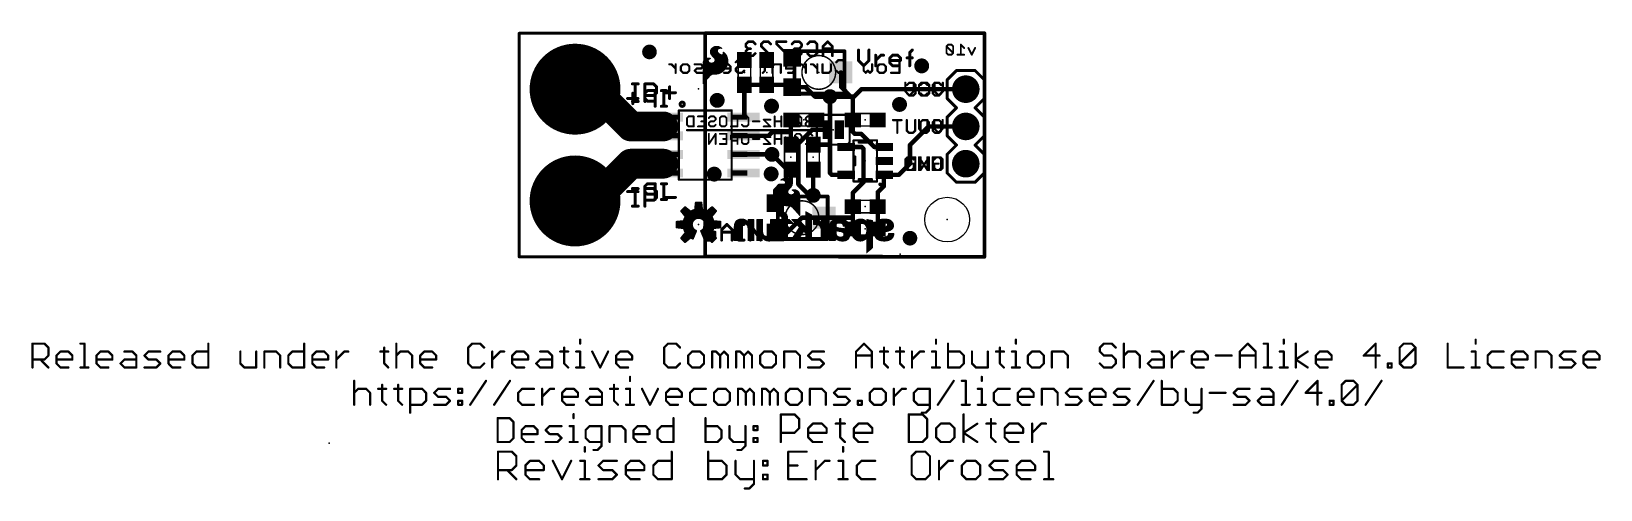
# Model space of a CAD drawing. Extents: x -33 to 74, y -16 to 15.
import ezdxf

# ---------------------------------------------------------------- set-up
doc = ezdxf.new("R2010")
doc.units = 0
for name, color, linetype in [('1', 12, 'CONTINUOUS'), ('16', 132, 'CONTINUOUS'), ('17', 110, 'CONTINUOUS'), ('18', 110, 'CONTINUOUS'), ('20', 53, 'CONTINUOUS'), ('21', 41, 'CONTINUOUS'), ('22', 40, 'CONTINUOUS'), ('23', 53, 'CONTINUOUS'), ('24', 53, 'CONTINUOUS'), ('51', 53, 'CONTINUOUS')]:
    doc.layers.add(name, color=color, linetype=linetype)

# ---------------------------------------------------------------- blocks, each defined once
blk = doc.blocks.new('RECT')
blk.add_solid([(-0.5, -0.5), (0.5, -0.5), (-0.5, 0.5), (0.5, 0.5)])
blk = doc.blocks.new('PIE')
at = {"const_width": 0.5}
blk.add_lwpolyline([(0, -0.25, 1), (0, 0.25, 1), (0, -0.25)], format="xyb", dxfattribs=at)
blk = doc.blocks.new('ROUNDP')
at = {"const_width": 0.5}
blk.add_lwpolyline([(0, -0.25, 1), (0, 0.25, 1), (0, -0.25)], format="xyb", dxfattribs=at)
blk = doc.blocks.new('ROUNDV')
at = {"const_width": 0.5}
blk.add_lwpolyline([(0, -0.25, 1), (0, 0.25, 1), (0, -0.25)], format="xyb", dxfattribs=at)

msp = doc.modelspace()

# ---------------------------------------------------------------- linework, layer by layer
at = {"layer": '1'}
for points, const_width in [([(31.75, 15.24), (12.7, 15.24)], 0.254), ([(12.7, 15.24), (12.7, 0.0254)], 0.254), ([(31.75, 0), (31.75, 15.24)], 0.254), ([(5.08, 11.43), (3.81, 11.43)], 2.032), ([(7.62, 8.89), (5.08, 11.43)], 2.032), ([(15.367, 11.723), (15.367, 9.5758)], 0.3048), ([(15.367, 11.723), (16.891, 11.723)], 0.3048), ([(16.891, 11.723), (18.472, 11.723)], 0.3048), ([(18.472, 11.723), (18.622, 11.573)], 0.3048), ([(21.971, 12.549), (21.947, 12.573)], 0.3048), ([(21.971, 11.5824), (21.971, 12.549)], 0.3048), ([(19.542, 11.573), (18.622, 11.573)], 0.3048), ([(19.542, 11.573), (20.193, 10.922)], 0.3048), ([(20.193, 10.922), (21.209, 10.922)], 0.3048), ([(21.209, 7.62), (21.209, 10.922)], 0.3048), ([(22.772, 10.7814), (21.971, 11.5824)], 0.3048), ([(22.772, 10.7814), (22.772, 9.3345)], 0.3048), ([(7.62, 8.89), (8.89, 8.89)], 2.032), ([(8.89, 8.89), (9.8298, 8.89)], 2.032), ([(10.0838, 9.525), (10.0838, 9.144)], 0.254), ([(15.367, 9.5758), (15.3162, 9.525)], 0.3048), ([(9.525, 8.255), (8.89, 8.89)], 0.254), ([(10.0838, 9.144), (9.8298, 8.89)], 0.254), ([(17.018, 8.255), (17.272, 8.509)], 0.3048), ([(17.272, 8.509), (18.542, 8.509)], 0.3048), ([(18.542, 8.89), (18.542, 9.2955)], 0.3048), ([(18.581, 8.929), (18.542, 8.89)], 0.3048), ([(18.542, 8.509), (18.542, 8.89)], 0.3048), ([(18.542, 8.509), (18.542, 7.6445)], 0.3048), ([(18.581, 9.3345), (18.581, 8.929)], 0.3048), ([(22.7584, 9.4479), (22.7584, 9.3481)], 0.3048), ([(22.7584, 8.5344), (22.7584, 9.3481)], 0.3048), ([(22.7584, 9.3481), (22.772, 9.3345)], 0.3048), ([(22.9108, 8.382), (22.7584, 8.5344)], 0.3048), ([(26.67, 7.62), (27.94, 8.89)], 0.3048), ([(27.94, 8.89), (30.48, 8.89)], 0.3048), ([(10.0838, 8.255), (9.525, 8.255)], 0.254), ([(15.3162, 8.255), (17.018, 8.255)], 0.3048), ([(20.066, 7.6445), (21.1845, 7.6445)], 0.3048), ([(21.1845, 7.6445), (21.209, 7.62)], 0.3048), ([(21.209, 5.715), (21.209, 7.62)], 0.3048), ([(22.3219, 7.4905), (23.3705, 7.4905)], 0.3048), ([(23.3426, 8.382), (22.9108, 8.382)], 0.3048), ([(24.2341, 7.4905), (23.3426, 8.382)], 0.3048), ([(23.3705, 7.4905), (23.495, 7.366)], 0.3048), ([(23.495, 5.08), (23.495, 7.366)], 0.3048), ([(24.9221, 7.4905), (24.2341, 7.4905)], 0.3048), ([(26.67, 6.35), (26.67, 7.62)], 0.3048), ([(7.62, 6.35), (5.08, 3.81)], 2.032), ([(7.62, 6.35), (9.8298, 6.35)], 2.032), ([(9.8298, 6.731), (10.0838, 6.985)], 0.254), ([(9.8298, 6.35), (9.8298, 6.731)], 0.254), ([(9.8298, 6.35), (9.8298, 5.969)], 0.254), ([(15.3162, 6.985), (17.2466, 6.985)], 0.3048), ([(25.9105, 5.5905), (26.67, 6.35)], 0.3048), ([(9.8298, 5.969), (10.0838, 5.715)], 0.254), ([(18.542, 5.08), (18.542, 5.9445)], 0.3048), ([(20.066, 5.9445), (20.066, 4.191)], 0.3048), ([(21.3335, 5.5905), (21.209, 5.715)], 0.3048), ([(22.3219, 5.5905), (21.3335, 5.5905)], 0.3048), ([(24.892, 5.5604), (24.9221, 5.5905)], 0.3048), ([(24.892, 4.826), (24.892, 5.5604)], 0.3048), ([(24.9221, 5.5905), (25.9105, 5.5905)], 0.3048), ([(5.08, 3.81), (3.81, 3.81)], 2.032), ([(17.479, 4.525), (17.78, 4.826)], 0.3048), ([(17.479, 3.667), (17.479, 4.525)], 0.3048), ([(17.78, 4.826), (18.288, 4.826)], 0.3048), ([(18.288, 4.826), (18.542, 5.08)], 0.3048), ([(22.772, 4.357), (23.495, 5.08)], 0.3048), ([(22.772, 3.429), (22.772, 4.357)], 0.3048), ([(24.472, 4.406), (24.892, 4.826)], 0.3048), ([(24.472, 3.429), (24.472, 4.406)], 0.3048), ([(22.772, 3.429), (22.772, 2.667)], 0.3048), ([(24.472, 1.905), (24.472, 3.429)], 0.3048), ([(18.304, 1.667), (19.304, 2.667)], 0.3048), ([(19.304, 2.667), (20.804, 2.667)], 0.3048), ([(20.804, 2.667), (22.772, 2.667)], 0.3048), ([(22.772, 2.667), (22.772, 1.905)], 0.3048), ([(17.479, 1.667), (18.304, 1.667)], 0.3048), ([(12.7, 0.0254), (31.75, 0)], 0.254)]:
    msp.add_lwpolyline(points, dxfattribs=dict(at, const_width=const_width))
for points, const_width in [([(12.7, 15.3035, 1), (12.7, 15.1765)], 0.127), ([(12.7635, 15.24, 1), (12.6365, 15.24)], 0.127), ([(31.8135, 15.24, 1), (31.6865, 15.24)], 0.127), ([(31.75, 15.1765, 1), (31.75, 15.3035)], 0.127), ([(3.81, 11.938, 1), (3.81, 10.922)], 1.016), ([(5.4392, 11.7892, 1), (4.7208, 11.0708)], 1.016), ([(5.08, 10.922, 1), (5.08, 11.938)], 1.016), ([(15.4432, 11.723, 1), (15.2908, 11.723)], 0.1524), ([(15.367, 11.7992, 1), (15.367, 11.6468)], 0.1524), ([(16.891, 11.7992, 1), (16.891, 11.6468)], 0.1524), ([(16.891, 11.6468, 1), (16.891, 11.7992)], 0.1524), ([(18.5259, 11.7769, 1), (18.4181, 11.6691)], 0.1524), ([(18.472, 11.6468, 1), (18.472, 11.7992)], 0.1524), ([(22.0009, 12.6269, 1), (21.8931, 12.5191)], 0.1524), ([(22.0472, 12.549, 1), (21.8948, 12.549)], 0.1524), ([(21.9171, 12.4951, 1), (22.0249, 12.6029)], 0.1524), ([(18.622, 11.6492, 1), (18.622, 11.4968)], 0.1524), ([(18.5681, 11.5191, 1), (18.6759, 11.6269)], 0.1524), ([(19.5959, 11.6269, 1), (19.4881, 11.5191)], 0.1524), ([(19.542, 11.4968, 1), (19.542, 11.6492)], 0.1524), ([(20.193, 10.9982, 1), (20.193, 10.8458)], 0.1524), ([(20.1391, 10.8681, 1), (20.2469, 10.9759)], 0.1524), ([(21.2852, 10.922, 1), (21.1328, 10.922)], 0.1524), ([(21.209, 10.8458, 1), (21.209, 10.9982)], 0.1524), ([(22.0249, 11.6363, 1), (21.9171, 11.5285)], 0.1524), ([(21.8948, 11.5824, 1), (22.0472, 11.5824)], 0.1524), ([(22.8482, 10.7814, 1), (22.6958, 10.7814)], 0.1524), ([(22.7181, 10.7275, 1), (22.8259, 10.8353)], 0.1524), ([(7.62, 9.398, 1), (7.62, 8.382)], 1.016), ([(7.2608, 8.5308, 1), (7.9792, 9.2492)], 1.016), ([(8.89, 9.398, 1), (8.89, 8.382)], 1.016), ([(8.89, 8.382, 1), (8.89, 9.398)], 1.016), ([(9.8298, 8.382, 1), (9.8298, 9.398)], 1.016), ([(10.1473, 9.525, 1), (10.0203, 9.525)], 0.127), ([(15.2623, 9.5789, 1), (15.3701, 9.4711)], 0.1524), ([(15.2908, 9.5758, 1), (15.4432, 9.5758)], 0.1524), ([(15.4209, 9.5219, 1), (15.3131, 9.6297)], 0.1524), ([(8.9349, 8.9349, 1), (8.8451, 8.8451)], 0.127), ([(9.7849, 8.9349, 1), (9.8747, 8.8451)], 0.127), ([(10.0203, 9.144, 1), (10.1473, 9.144)], 0.127), ([(10.1287, 9.0991, 1), (10.0389, 9.1889)], 0.127), ([(17.272, 8.5852, 1), (17.272, 8.4328)], 0.1524), ([(17.3259, 8.4551, 1), (17.2181, 8.5629)], 0.1524), ([(18.6182, 9.2955, 1), (18.4658, 9.2955)], 0.1524), ([(18.6182, 8.89, 1), (18.4658, 8.89)], 0.1524), ([(18.4881, 8.9439, 1), (18.5959, 8.8361)], 0.1524), ([(18.4658, 8.89, 1), (18.6182, 8.89)], 0.1524), ([(18.6182, 8.509, 1), (18.4658, 8.509)], 0.1524), ([(18.4658, 8.509, 1), (18.6182, 8.509)], 0.1524), ([(18.6572, 9.3345, 1), (18.5048, 9.3345)], 0.1524), ([(18.5048, 8.929, 1), (18.6572, 8.929)], 0.1524), ([(18.6349, 8.8751, 1), (18.5271, 8.9829)], 0.1524), ([(18.542, 8.4328, 1), (18.542, 8.5852)], 0.1524), ([(22.8346, 9.4479, 1), (22.6822, 9.4479)], 0.1524), ([(22.8346, 9.3481, 1), (22.6822, 9.3481)], 0.1524), ([(22.8123, 9.402, 1), (22.7045, 9.2942)], 0.1524), ([(22.6822, 9.3481, 1), (22.8346, 9.3481)], 0.1524), ([(22.8123, 8.5883, 1), (22.7045, 8.4805)], 0.1524), ([(22.6822, 8.5344, 1), (22.8346, 8.5344)], 0.1524), ([(22.6958, 9.3345, 1), (22.8482, 9.3345)], 0.1524), ([(22.7181, 9.2806, 1), (22.8259, 9.3884)], 0.1524), ([(27.94, 8.9662, 1), (27.94, 8.8138)], 0.1524), ([(27.9939, 8.8361, 1), (27.8861, 8.9439)], 0.1524), ([(30.48, 8.8138, 1), (30.48, 8.9662)], 0.1524), ([(9.525, 8.3185, 1), (9.525, 8.1915)], 0.127), ([(9.4801, 8.2101, 1), (9.5699, 8.2999)], 0.127), ([(10.0838, 8.1915, 1), (10.0838, 8.3185)], 0.127), ([(15.3162, 8.3312, 1), (15.3162, 8.1788)], 0.1524), ([(16.9641, 8.3089, 1), (17.0719, 8.2011)], 0.1524), ([(17.018, 8.1788, 1), (17.018, 8.3312)], 0.1524), ([(18.4658, 7.6445, 1), (18.6182, 7.6445)], 0.1524), ([(20.066, 7.7207, 1), (20.066, 7.5683)], 0.1524), ([(21.2384, 7.6984, 1), (21.1306, 7.5906)], 0.1524), ([(21.2852, 7.62, 1), (21.1328, 7.62)], 0.1524), ([(21.1328, 7.62, 1), (21.2852, 7.62)], 0.1524), ([(21.1551, 7.5661, 1), (21.2629, 7.6739)], 0.1524), ([(21.1845, 7.5683, 1), (21.1845, 7.7207)], 0.1524), ([(22.3219, 7.5667, 1), (22.3219, 7.4143)], 0.1524), ([(22.9108, 8.4582, 1), (22.9108, 8.3058)], 0.1524), ([(22.8569, 8.3281, 1), (22.9647, 8.4359)], 0.1524), ([(23.3965, 8.4359, 1), (23.2887, 8.3281)], 0.1524), ([(23.4244, 7.5444, 1), (23.3166, 7.4366)], 0.1524), ([(23.3426, 8.3058, 1), (23.3426, 8.4582)], 0.1524), ([(23.3705, 7.4143, 1), (23.3705, 7.5667)], 0.1524), ([(23.5712, 7.366, 1), (23.4188, 7.366)], 0.1524), ([(24.2341, 7.5667, 1), (24.2341, 7.4143)], 0.1524), ([(24.1802, 7.4366, 1), (24.288, 7.5444)], 0.1524), ([(24.9221, 7.4143, 1), (24.9221, 7.5667)], 0.1524), ([(26.7462, 7.62, 1), (26.5938, 7.62)], 0.1524), ([(26.6161, 7.6739, 1), (26.7239, 7.5661)], 0.1524), ([(7.62, 6.858, 1), (7.62, 5.842)], 1.016), ([(7.9792, 5.9908, 1), (7.2608, 6.7092)], 1.016), ([(9.8298, 5.842, 1), (9.8298, 6.858)], 1.016), ([(9.8933, 6.731, 1), (9.7663, 6.731)], 0.127), ([(9.7849, 6.7759, 1), (9.8747, 6.6861)], 0.127), ([(9.8933, 6.35, 1), (9.7663, 6.35)], 0.127), ([(10.1287, 6.9401, 1), (10.0389, 7.0299)], 0.127), ([(15.3162, 7.0612, 1), (15.3162, 6.9088)], 0.1524), ([(17.2466, 6.9088, 1), (17.2466, 7.0612)], 0.1524), ([(23.4411, 7.3121, 1), (23.5489, 7.4199)], 0.1524), ([(26.7239, 6.2961, 1), (26.6161, 6.4039)], 0.1524), ([(9.7663, 6.35, 1), (9.8933, 6.35)], 0.127), ([(9.8747, 6.0139, 1), (9.7849, 5.9241)], 0.127), ([(9.7663, 5.969, 1), (9.8933, 5.969)], 0.127), ([(10.0389, 5.6701, 1), (10.1287, 5.7599)], 0.127), ([(18.6182, 5.9445, 1), (18.4658, 5.9445)], 0.1524), ([(20.1422, 5.9445, 1), (19.9898, 5.9445)], 0.1524), ([(21.2629, 5.7689, 1), (21.1551, 5.6611)], 0.1524), ([(21.1328, 5.715, 1), (21.2852, 5.715)], 0.1524), ([(21.3335, 5.6667, 1), (21.3335, 5.5143)], 0.1524), ([(21.2796, 5.5366, 1), (21.3874, 5.6444)], 0.1524), ([(22.3219, 5.5143, 1), (22.3219, 5.6667)], 0.1524), ([(24.9682, 5.5604, 1), (24.8158, 5.5604)], 0.1524), ([(24.8381, 5.6143, 1), (24.9459, 5.5065)], 0.1524), ([(24.9221, 5.6667, 1), (24.9221, 5.5143)], 0.1524), ([(24.976, 5.5366, 1), (24.8682, 5.6444)], 0.1524), ([(25.8566, 5.6444, 1), (25.9644, 5.5366)], 0.1524), ([(25.9105, 5.5143, 1), (25.9105, 5.6667)], 0.1524), ([(26.5938, 6.35, 1), (26.7462, 6.35)], 0.1524), ([(3.81, 4.318, 1), (3.81, 3.302)], 1.016), ([(4.7208, 4.1692, 1), (5.4392, 3.4508)], 1.016), ([(5.08, 3.302, 1), (5.08, 4.318)], 1.016), ([(17.5552, 4.525, 1), (17.4028, 4.525)], 0.1524), ([(17.4251, 4.5789, 1), (17.5329, 4.4711)], 0.1524), ([(17.78, 4.9022, 1), (17.78, 4.7498)], 0.1524), ([(17.8339, 4.7721, 1), (17.7261, 4.8799)], 0.1524), ([(18.2341, 4.8799, 1), (18.3419, 4.7721)], 0.1524), ([(18.288, 4.7498, 1), (18.288, 4.9022)], 0.1524), ([(18.4658, 5.08, 1), (18.6182, 5.08)], 0.1524), ([(18.5959, 5.0261, 1), (18.4881, 5.1339)], 0.1524), ([(22.8482, 4.357, 1), (22.6958, 4.357)], 0.1524), ([(22.7181, 4.4109, 1), (22.8259, 4.3031)], 0.1524), ([(23.4188, 5.08, 1), (23.5712, 5.08)], 0.1524), ([(23.5489, 5.0261, 1), (23.4411, 5.1339)], 0.1524), ([(24.5482, 4.406, 1), (24.3958, 4.406)], 0.1524), ([(24.4181, 4.4599, 1), (24.5259, 4.3521)], 0.1524), ([(24.8158, 4.826, 1), (24.9682, 4.826)], 0.1524), ([(24.9459, 4.7721, 1), (24.8381, 4.8799)], 0.1524), ([(17.4028, 3.667, 1), (17.5552, 3.667)], 0.1524), ([(19.9898, 4.191, 1), (20.1422, 4.191)], 0.1524), ([(22.8482, 3.429, 1), (22.6958, 3.429)], 0.1524), ([(22.6958, 3.429, 1), (22.8482, 3.429)], 0.1524), ([(24.5482, 3.429, 1), (24.3958, 3.429)], 0.1524), ([(24.3958, 3.429, 1), (24.5482, 3.429)], 0.1524), ([(19.304, 2.7432, 1), (19.304, 2.5908)], 0.1524), ([(19.3579, 2.6131, 1), (19.2501, 2.7209)], 0.1524), ([(20.804, 2.7432, 1), (20.804, 2.5908)], 0.1524), ([(20.804, 2.5908, 1), (20.804, 2.7432)], 0.1524), ([(22.8482, 2.667, 1), (22.6958, 2.667)], 0.1524), ([(22.6958, 2.667, 1), (22.8482, 2.667)], 0.1524), ([(22.772, 2.5908, 1), (22.772, 2.7432)], 0.1524), ([(17.479, 1.7432, 1), (17.479, 1.5908)], 0.1524), ([(18.2501, 1.7209, 1), (18.3579, 1.6131)], 0.1524), ([(18.304, 1.5908, 1), (18.304, 1.7432)], 0.1524), ([(22.6958, 1.905, 1), (22.8482, 1.905)], 0.1524), ([(24.3958, 1.905, 1), (24.5482, 1.905)], 0.1524), ([(12.7001, 0.0889, 1), (12.6999, -0.0381)], 0.127), ([(12.6365, 0.0254, 1), (12.7635, 0.0254)], 0.127), ([(31.6865, 0, 1), (31.8135, 0)], 0.127), ([(31.7499, -0.0635, 1), (31.7501, 0.0635)], 0.127)]:
    msp.add_lwpolyline(points, format="xyb", dxfattribs=dict(at, const_width=const_width))
at = {"layer": '16'}
for points, const_width in [([(31.75, 15.24), (12.7, 15.24)], 0.254), ([(12.7, 15.24), (12.7, 0.0254)], 0.254), ([(31.75, 0), (31.75, 15.24)], 0.254), ([(29.275, 14.4659), (29.1606, 14.3515)], 0.127), ([(29.1606, 14.3515), (29.1606, 13.8939)], 0.127), ([(29.6182, 13.8939), (29.1606, 14.3515)], 0.127), ([(29.1606, 13.8939), (29.275, 13.7795)], 0.127), ([(29.5038, 14.4659), (29.275, 14.4659)], 0.127), ([(29.6182, 14.3515), (29.5038, 14.4659)], 0.127), ([(29.5038, 13.7795), (29.6182, 13.8939)], 0.127), ([(29.6182, 13.8939), (29.6182, 14.3515)], 0.127), ([(30.3666, 14.2371), (30.1378, 14.4659)], 0.127), ([(30.1378, 14.4659), (30.1378, 13.7795)], 0.127), ([(30.8862, 13.7795), (30.6574, 14.2371)], 0.127), ([(31.115, 14.2371), (30.8862, 13.7795)], 0.127), ([(29.275, 13.7795), (29.5038, 13.7795)], 0.127), ([(30.3666, 13.7795), (29.909, 13.7795)], 0.127), ([(5.08, 11.43), (3.81, 11.43)], 2.032), ([(7.62, 8.89), (5.08, 11.43)], 2.032), ([(21.209, 10.922), (22.86, 10.922)], 0.3048), ([(22.86, 10.922), (23.368, 11.43)], 0.3048), ([(23.368, 11.43), (30.48, 11.43)], 0.3048), ([(19.9898, 8.6614), (19.05, 7.7216)], 0.3048), ([(21.0312, 8.6614), (19.9898, 8.6614)], 0.3048), ([(19.05, 7.7216), (19.05, 6.096)], 0.3048), ([(5.08, 3.81), (7.62, 6.35)], 2.032), ([(18.1356, 6.096), (17.2466, 6.985)], 0.3048), ([(19.05, 6.096), (18.1356, 6.096)], 0.3048), ([(19.05, 4.953), (19.05, 6.096)], 0.3048), ([(3.81, 3.81), (5.08, 3.81)], 2.032), ([(19.812, 4.191), (19.05, 4.953)], 0.3048), ([(20.066, 4.191), (19.812, 4.191)], 0.3048), ([(12.7, 0.0254), (31.75, 0)], 0.254)]:
    msp.add_lwpolyline(points, dxfattribs=dict(at, const_width=const_width))
for points, const_width in [([(12.7, 15.3035, 1), (12.7, 15.1765)], 0.127), ([(12.7635, 15.24, 1), (12.6365, 15.24)], 0.127), ([(31.8135, 15.24, 1), (31.6865, 15.24)], 0.127), ([(31.75, 15.1765, 1), (31.75, 15.3035)], 0.127), ([(29.1923, 14.3515, 1), (29.1288, 14.3515)], 0.0635), ([(29.1288, 13.8939, 1), (29.1923, 13.8939)], 0.0635), ([(29.183, 14.3739, 1), (29.1381, 14.329)], 0.0635), ([(29.1381, 14.3739, 1), (29.183, 14.329)], 0.0635), ([(29.183, 13.9163, 1), (29.1381, 13.8714)], 0.0635), ([(29.275, 14.4976, 1), (29.275, 14.4341)], 0.0635), ([(29.2974, 14.4434, 1), (29.2525, 14.4883)], 0.0635), ([(29.5262, 14.4883, 1), (29.4813, 14.4434)], 0.0635), ([(29.5038, 14.4341, 1), (29.5038, 14.4976)], 0.0635), ([(29.6499, 14.3515, 1), (29.5864, 14.3515)], 0.0635), ([(29.5864, 13.8939, 1), (29.6499, 13.8939)], 0.0635), ([(29.5957, 14.329, 1), (29.6406, 14.3739)], 0.0635), ([(29.6406, 13.8714, 1), (29.5957, 13.9163)], 0.0635), ([(29.5957, 13.8714, 1), (29.6406, 13.9163)], 0.0635), ([(30.1695, 14.4659, 1), (30.106, 14.4659)], 0.0635), ([(30.1602, 14.4883, 1), (30.1153, 14.4434)], 0.0635), ([(30.3441, 14.2146, 1), (30.389, 14.2595)], 0.0635), ([(30.6858, 14.2513, 1), (30.629, 14.2229)], 0.0635), ([(31.1434, 14.2229, 1), (31.0866, 14.2513)], 0.0635), ([(29.275, 13.8113, 1), (29.275, 13.7477)], 0.0635), ([(29.2525, 13.757, 1), (29.2974, 13.802)], 0.0635), ([(29.4813, 13.802, 1), (29.5262, 13.757)], 0.0635), ([(29.5038, 13.7477, 1), (29.5038, 13.8113)], 0.0635), ([(29.909, 13.8113, 1), (29.909, 13.7477)], 0.0635), ([(30.106, 13.7795, 1), (30.1695, 13.7795)], 0.0635), ([(30.3666, 13.7477, 1), (30.3666, 13.8113)], 0.0635), ([(30.8578, 13.7937, 1), (30.9146, 13.7653)], 0.0635), ([(30.8578, 13.7653, 1), (30.9146, 13.7937)], 0.0635), ([(3.81, 11.938, 1), (3.81, 10.922)], 1.016), ([(5.4392, 11.7892, 1), (4.7208, 11.0708)], 1.016), ([(5.08, 10.922, 1), (5.08, 11.938)], 1.016), ([(21.209, 10.9982, 1), (21.209, 10.8458)], 0.1524), ([(22.8061, 10.9759, 1), (22.9139, 10.8681)], 0.1524), ([(22.86, 10.8458, 1), (22.86, 10.9982)], 0.1524), ([(23.368, 11.5062, 1), (23.368, 11.3538)], 0.1524), ([(23.4219, 11.3761, 1), (23.3141, 11.4839)], 0.1524), ([(30.48, 11.3538, 1), (30.48, 11.5062)], 0.1524), ([(7.2608, 8.5308, 1), (7.9792, 9.2492)], 1.016), ([(19.9898, 8.7376, 1), (19.9898, 8.5852)], 0.1524), ([(20.0437, 8.6075, 1), (19.9359, 8.7153)], 0.1524), ([(21.0312, 8.5852, 1), (21.0312, 8.7376)], 0.1524), ([(19.1262, 7.7216, 1), (18.9738, 7.7216)], 0.1524), ([(18.9961, 7.7755, 1), (19.1039, 7.6677)], 0.1524), ([(7.9792, 5.9908, 1), (7.2608, 6.7092)], 1.016), ([(17.3005, 7.0389, 1), (17.1927, 6.9311)], 0.1524), ([(18.1356, 6.1722, 1), (18.1356, 6.0198)], 0.1524), ([(18.0817, 6.0421, 1), (18.1895, 6.1499)], 0.1524), ([(19.1262, 6.096, 1), (18.9738, 6.096)], 0.1524), ([(18.9738, 6.096, 1), (19.1262, 6.096)], 0.1524), ([(19.05, 6.0198, 1), (19.05, 6.1722)], 0.1524), ([(3.81, 4.318, 1), (3.81, 3.302)], 1.016), ([(4.7208, 4.1692, 1), (5.4392, 3.4508)], 1.016), ([(5.08, 3.302, 1), (5.08, 4.318)], 1.016), ([(19.1039, 5.0069, 1), (18.9961, 4.8991)], 0.1524), ([(18.9738, 4.953, 1), (19.1262, 4.953)], 0.1524), ([(19.812, 4.2672, 1), (19.812, 4.1148)], 0.1524), ([(19.7581, 4.1371, 1), (19.8659, 4.2449)], 0.1524), ([(20.066, 4.1148, 1), (20.066, 4.2672)], 0.1524), ([(12.7001, 0.0889, 1), (12.6999, -0.0381)], 0.127), ([(12.6365, 0.0254, 1), (12.7635, 0.0254)], 0.127), ([(31.6865, 0, 1), (31.8135, 0)], 0.127), ([(31.7499, -0.0635, 1), (31.7501, 0.0635)], 0.127)]:
    msp.add_lwpolyline(points, format="xyb", dxfattribs=dict(at, const_width=const_width))
at = {"layer": '20', "const_width": 0.2032}
for points in [[(0, 0), (0, 15.24)], [(0, 15.24), (31.75, 15.24)], [(31.75, 15.24), (31.75, 0)], [(31.75, 0), (0, 0)]]:
    msp.add_lwpolyline(points, dxfattribs=at)
at = {"layer": '20', "const_width": 0.1016}
for points in [[(0.0508, 15.24, 1), (-0.0508, 15.24)], [(0, 15.2908, 1), (0, 15.1892)], [(31.8008, 15.24, 1), (31.6992, 15.24)], [(31.75, 15.1892, 1), (31.75, 15.2908)], [(0, 0.0508, 1), (0, -0.0508)], [(-0.0508, 0, 1), (0.0508, 0)], [(31.6992, 0, 1), (31.8008, 0)], [(31.75, -0.0508, 1), (31.75, 0.0508)]]:
    msp.add_lwpolyline(points, format="xyb", dxfattribs=at)
at = {"layer": '20'}
msp.add_circle((29.21, 2.54), 1.524, dxfattribs=at)
at = {"layer": '21'}
for points, const_width in [([(13.0801, 14.1154), (13.0501, 14.0254)], 0.0762), ([(13.0501, 14.0254), (13.0501, 13.9454)], 0.0762), ([(13.0501, 14.0208), (13.5201, 14.0208)], 0.0762), ([(13.0501, 13.9454), (13.0701, 13.8554)], 0.0762), ([(13.0503, 13.9446), (13.5506, 13.9446)], 0.0762), ([(13.074, 14.097), (13.5273, 14.097)], 0.0762), ([(13.1301, 14.1954), (13.0801, 14.1154)], 0.0762), ([(13.1162, 14.1732), (13.5838, 14.1732)], 0.0762), ([(13.2201, 14.2654), (13.1301, 14.1954)], 0.0762), ([(13.1995, 14.2494), (13.7781, 14.2494)], 0.0762), ([(13.3301, 14.3254), (13.2201, 14.2654)], 0.0762), ([(13.4401, 14.3454), (13.3301, 14.3254)], 0.0762), ([(13.3312, 14.3256), (13.6292, 14.3256)], 0.0762), ([(13.5401, 14.3454), (13.4401, 14.3454)], 0.0762), ([(13.5201, 14.0754), (13.5301, 14.1054)], 0.0762), ([(13.5201, 14.0154), (13.5201, 14.0754)], 0.0762), ([(13.5301, 13.9754), (13.5201, 14.0154)], 0.0762), ([(13.5301, 14.1054), (13.5401, 14.1254)], 0.0762), ([(13.5701, 13.9154), (13.5301, 13.9754)], 0.0762), ([(13.6301, 14.3254), (13.5401, 14.3454)], 0.0762), ([(13.5401, 14.1254), (13.5601, 14.1554)], 0.0762), ([(13.5601, 14.1554), (13.6001, 14.1854)], 0.0762), ([(13.6301, 13.8554), (13.5701, 13.9154)], 0.0762), ([(13.6001, 14.1854), (13.6401, 14.2054)], 0.0762), ([(13.7701, 14.2554), (13.6301, 14.3254)], 0.0762), ([(13.6401, 14.2054), (13.6901, 14.2154)], 0.0762), ([(13.6901, 14.2154), (13.7301, 14.2254)], 0.0762), ([(13.7301, 14.2254), (13.7901, 14.2254)], 0.0762), ([(13.8101, 14.2254), (13.7701, 14.2554)], 0.0762), ([(13.7901, 14.2254), (13.8101, 14.2154)], 0.0762), ([(13.8201, 14.2154), (13.8101, 14.2254)], 0.0762), ([(13.8101, 14.2154), (13.8201, 14.2154)], 0.0762), ([(13.9301, 13.9454), (13.9301, 13.8554)], 0.0762), ([(14.0101, 13.8954), (13.9301, 13.9454)], 0.0762), ([(13.9301, 13.9446), (13.9314, 13.9446)], 0.0762), ([(14.0901, 13.8054), (14.0101, 13.8954)], 0.0762), ([(20.047, 14.023), (22.197, 14.023)], 0.254), ([(22.197, 14.023), (22.197, 13.423)], 0.254), ([(23.1613, 14.0979), (23.1613, 13.3861)], 0.2032), ([(23.8731, 13.3861), (23.8731, 14.0979)], 0.2032), ([(26.6525, 13.92), (26.8305, 14.0979)], 0.2032), ([(26.6525, 13.0302), (26.6525, 13.92)], 0.2032), ([(12.5601, 13.2654), (12.5501, 13.1854)], 0.0762), ([(12.5501, 13.1854), (12.5501, 11.8154)], 0.0762), ([(12.5501, 13.1826), (14.2215, 13.1826)], 0.0762), ([(12.5501, 13.1064), (14.2014, 13.1064)], 0.0762), ([(12.5501, 13.0302), (14.1814, 13.0302)], 0.0762), ([(12.5501, 12.954), (14.1404, 12.954)], 0.0762), ([(12.5501, 12.8778), (14.0981, 12.8778)], 0.0762), ([(12.5593, 13.2588), (12.9667, 13.2588)], 0.0762), ([(12.5801, 13.3354), (12.5601, 13.2654)], 0.0762), ([(12.58, 13.335), (12.9069, 13.335)], 0.0762), ([(12.6401, 13.4354), (12.5801, 13.3354)], 0.0762), ([(12.6256, 13.4112), (12.9054, 13.4112)], 0.0762), ([(12.6901, 13.4754), (12.6401, 13.4354)], 0.0762), ([(12.7301, 13.5054), (12.6901, 13.4754)], 0.0762), ([(12.7061, 13.4874), (12.9761, 13.4874)], 0.0762), ([(12.7801, 13.5254), (12.7301, 13.5054)], 0.0762), ([(12.8301, 13.5354), (12.7801, 13.5254)], 0.0762), ([(12.8901, 13.5454), (12.8301, 13.5354)], 0.0762), ([(13.0101, 13.5454), (12.8901, 13.5454)], 0.0762), ([(12.9001, 13.3954), (12.9101, 13.4254)], 0.0762), ([(12.9001, 13.3554), (12.9001, 13.3954)], 0.0762), ([(12.9101, 13.3254), (12.9001, 13.3554)], 0.0762), ([(12.9101, 13.4254), (12.9701, 13.4854)], 0.0762), ([(12.9301, 13.2954), (12.9101, 13.3254)], 0.0762), ([(12.9901, 13.2354), (12.9301, 13.2954)], 0.0762), ([(12.9701, 13.4854), (13.0001, 13.4954)], 0.0762), ([(13.0401, 13.2154), (12.9901, 13.2354)], 0.0762), ([(13.0001, 13.4954), (13.0401, 13.5154)], 0.0762), ([(13.0501, 13.5254), (13.0101, 13.5454)], 0.0762), ([(13.0401, 13.5154), (13.0501, 13.5254)], 0.0762), ([(13.0901, 13.2054), (13.0401, 13.2154)], 0.0762), ([(13.0672, 13.8684), (13.6171, 13.8684)], 0.0762), ([(13.0701, 13.8554), (13.1201, 13.7654)], 0.0762), ([(13.1701, 13.2054), (13.0901, 13.2054)], 0.0762), ([(13.1052, 13.7922), (13.7265, 13.7922)], 0.0762), ([(13.1201, 13.7654), (13.1901, 13.6854)], 0.0762), ([(13.1633, 13.716), (14.147, 13.716)], 0.0762), ([(13.2501, 13.2254), (13.1701, 13.2054)], 0.0762), ([(13.1901, 13.6854), (13.2701, 13.5954)], 0.0762), ([(13.2306, 13.6398), (14.1786, 13.6398)], 0.0762), ([(13.3101, 13.2654), (13.2501, 13.2254)], 0.0762), ([(13.2701, 13.5954), (13.3401, 13.5254)], 0.0762), ([(13.3002, 13.2588), (14.2327, 13.2588)], 0.0762), ([(13.3019, 13.5636), (14.204, 13.5636)], 0.0762), ([(13.3501, 13.3154), (13.3101, 13.2654)], 0.0762), ([(13.3401, 13.5254), (13.3701, 13.4454)], 0.0762), ([(13.3701, 13.3754), (13.3501, 13.3154)], 0.0762), ([(13.3544, 13.4874), (14.221, 13.4874)], 0.0762), ([(13.3566, 13.335), (14.2371, 13.335)], 0.0762), ([(13.3701, 13.4454), (13.3701, 13.3754)], 0.0762), ([(13.3701, 13.4112), (14.2353, 13.4112)], 0.0762), ([(13.6701, 13.8254), (13.6301, 13.8554)], 0.0762), ([(13.7001, 13.8054), (13.6701, 13.8254)], 0.0762), ([(13.7401, 13.7854), (13.7001, 13.8054)], 0.0762), ([(13.8201, 13.7654), (13.7401, 13.7854)], 0.0762), ([(13.8501, 13.7654), (13.8201, 13.7654)], 0.0762), ([(13.8801, 13.7754), (13.8501, 13.7654)], 0.0762), ([(13.9101, 13.8054), (13.8801, 13.7754)], 0.0762), ([(13.8969, 13.7922), (14.0985, 13.7922)], 0.0762), ([(13.9201, 13.8254), (13.9101, 13.8054)], 0.0762), ([(13.9301, 13.8554), (13.9201, 13.8254)], 0.0762), ([(13.9301, 13.8684), (14.0341, 13.8684)], 0.0762), ([(14.0101, 12.7554), (14.0801, 12.8454)], 0.0762), ([(14.0801, 12.8454), (14.1801, 13.0254)], 0.0762), ([(14.1601, 13.6954), (14.0901, 13.8054)], 0.0762), ([(14.2101, 13.5454), (14.1601, 13.6954)], 0.0762), ([(14.1801, 13.0254), (14.2301, 13.2154)], 0.0762), ([(14.2401, 13.3854), (14.2101, 13.5454)], 0.0762), ([(14.2301, 13.2154), (14.2401, 13.3854)], 0.0762), ([(23.1613, 13.3861), (23.5172, 13.0302)], 0.2032), ([(23.5172, 13.0302), (23.8731, 13.3861)], 0.2032), ([(24.3307, 13.0302), (24.3307, 13.742)], 0.2032), ([(24.3307, 13.3861), (24.6866, 13.742)], 0.2032), ([(24.6866, 13.742), (24.8646, 13.742)], 0.2032), ([(25.3052, 13.5641), (25.4831, 13.742)], 0.2032), ([(25.3052, 13.2081), (25.3052, 13.5641)], 0.2032), ([(26.017, 13.3861), (25.3052, 13.3861)], 0.2032), ([(25.4831, 13.0302), (25.3052, 13.2081)], 0.2032), ([(25.4831, 13.742), (25.8391, 13.742)], 0.2032), ([(25.8391, 13.0302), (25.4831, 13.0302)], 0.2032), ([(25.8391, 13.742), (26.017, 13.5641)], 0.2032), ([(26.017, 13.5641), (26.017, 13.3861)], 0.2032), ([(26.4746, 13.5641), (26.8305, 13.5641)], 0.2032), ([(7.7216, 11.7866), (8.1199, 11.7866)], 0.2032), ([(7.9207, 10.5918), (7.9207, 11.7866)], 0.2032), ([(8.5792, 10.5918), (8.5792, 11.7866)], 0.2032), ([(8.5792, 11.7866), (9.1766, 11.7866)], 0.2032), ([(9.1766, 11.7866), (9.3757, 11.5875)], 0.2032), ([(12.5501, 12.8016), (14.046, 12.8016)], 0.0762), ([(12.5501, 12.7254), (13.9801, 12.7254)], 0.0762), ([(12.5501, 12.6492), (13.9002, 12.6492)], 0.0762), ([(12.5501, 12.573), (13.7961, 12.573)], 0.0762), ([(12.5501, 12.4968), (13.6186, 12.4968)], 0.0762), ([(12.5501, 12.4206), (13.1288, 12.4206)], 0.0762), ([(12.5501, 12.3444), (13.0291, 12.3444)], 0.0762), ([(12.5501, 12.2682), (12.9554, 12.2682)], 0.0762), ([(12.5501, 12.192), (12.89, 12.192)], 0.0762), ([(12.5501, 12.1158), (12.8205, 12.1158)], 0.0762), ([(12.5501, 12.0396), (12.7443, 12.0396)], 0.0762), ([(12.5501, 11.9634), (12.6781, 11.9634)], 0.0762), ([(12.5501, 11.8872), (12.6132, 11.8872)], 0.0762), ([(12.5501, 11.8154), (12.6001, 11.8654)], 0.0762), ([(12.6001, 11.8654), (12.6301, 11.9154)], 0.0762), ([(12.6301, 11.9154), (12.6801, 11.9654)], 0.0762), ([(12.6801, 11.9654), (12.7301, 12.0254)], 0.0762), ([(12.7301, 12.0254), (12.8501, 12.1454)], 0.0762), ([(12.8501, 12.1454), (12.9701, 12.2854)], 0.0762), ([(12.9701, 12.2854), (13.0701, 12.3854)], 0.0762), ([(13.0701, 12.3854), (13.1701, 12.4454)], 0.0762), ([(13.1701, 12.4454), (13.2301, 12.4554)], 0.0762), ([(13.2301, 12.4554), (13.4201, 12.4554)], 0.0762), ([(13.4201, 12.4554), (13.5401, 12.4754)], 0.0762), ([(13.5401, 12.4754), (13.6501, 12.5054)], 0.0762), ([(13.6501, 12.5054), (13.7501, 12.5454)], 0.0762), ([(13.7501, 12.5454), (13.8501, 12.6054)], 0.0762), ([(13.8501, 12.6054), (13.9301, 12.6754)], 0.0762), ([(13.9301, 12.6754), (14.0101, 12.7554)], 0.0762), ([(22.197, 11.123), (22.197, 11.723)], 0.254), ([(26.3526, 11.8625), (26.3526, 11.2863)], 0.1524), ([(26.9289, 11.2863), (26.9289, 11.8625)], 0.1524), ([(27.4322, 11.8625), (27.2882, 11.7185)], 0.1524), ([(27.2882, 11.7185), (27.2882, 11.1423)], 0.1524), ([(27.7203, 11.8625), (27.4322, 11.8625)], 0.1524), ([(27.8644, 11.7185), (27.7203, 11.8625)], 0.1524), ([(28.3677, 11.8625), (28.2237, 11.7185)], 0.1524), ([(28.2237, 11.7185), (28.2237, 11.1423)], 0.1524), ([(28.6559, 11.8625), (28.3677, 11.8625)], 0.1524), ([(28.7999, 11.7185), (28.6559, 11.8625)], 0.1524), ([(29.845, 12.7), (29.21, 12.065)], 0.2032), ([(29.21, 10.795), (29.21, 12.065)], 0.2032), ([(31.115, 12.7), (29.845, 12.7)], 0.2032), ([(31.75, 12.065), (31.115, 12.7)], 0.2032), ([(31.75, 12.065), (31.75, 10.795)], 0.2032), ([(9.1766, 10.9901), (8.5792, 10.9901)], 0.2032), ([(9.3757, 11.1892), (9.1766, 10.9901)], 0.2032), ([(9.3757, 11.5875), (9.3757, 11.1892)], 0.2032), ([(9.8655, 11.1892), (10.662, 11.1892)], 0.2032), ([(10.2638, 11.5875), (10.2638, 10.7909)], 0.2032), ([(20.047, 11.123), (22.197, 11.123)], 0.254), ([(26.3526, 11.2863), (26.6408, 10.9982)], 0.1524), ([(26.6408, 10.9982), (26.9289, 11.2863)], 0.1524), ([(27.2882, 11.1423), (27.4322, 10.9982)], 0.1524), ([(27.4322, 10.9982), (27.7203, 10.9982)], 0.1524), ([(27.7203, 10.9982), (27.8644, 11.1423)], 0.1524), ([(28.2237, 11.1423), (28.3677, 10.9982)], 0.1524), ([(28.3677, 10.9982), (28.6559, 10.9982)], 0.1524), ([(28.6559, 10.9982), (28.7999, 11.1423)], 0.1524), ([(29.845, 10.16), (29.21, 10.795)], 0.2032), ([(31.75, 10.795), (31.115, 10.16)], 0.2032), ([(7.7216, 10.5918), (8.1199, 10.5918)], 0.2032), ([(14.503, 9.982), (10.897, 9.982)], 0.1524), ([(29.21, 9.525), (29.845, 10.16)], 0.2032), ([(31.115, 10.16), (31.75, 9.525)], 0.2032), ([(27.2882, 9.3225), (27.2882, 8.7463)], 0.1524), ([(27.2882, 8.7463), (27.5763, 8.4582)], 0.1524), ([(27.5763, 8.4582), (27.8644, 8.7463)], 0.1524), ([(27.8644, 8.7463), (27.8644, 9.3225)], 0.1524), ([(28.3677, 9.3225), (28.2237, 9.1785)], 0.1524), ([(28.2237, 9.1785), (28.2237, 8.6023)], 0.1524), ([(28.2237, 8.6023), (28.3677, 8.4582)], 0.1524), ([(28.6559, 9.3225), (28.3677, 9.3225)], 0.1524), ([(28.7999, 9.1785), (28.6559, 9.3225)], 0.1524), ([(28.6559, 8.4582), (28.7999, 8.6023)], 0.1524), ([(28.7999, 8.6023), (28.7999, 9.1785)], 0.1524), ([(29.21, 8.255), (29.21, 9.525)], 0.2032), ([(31.75, 9.525), (31.75, 8.255)], 0.2032), ([(23.1926, 7.8105), (24.0514, 7.8105)], 0.2032), ([(28.3677, 8.4582), (28.6559, 8.4582)], 0.1524), ([(29.845, 7.62), (29.21, 8.255)], 0.2032), ([(29.21, 6.985), (29.845, 7.62)], 0.2032), ([(31.75, 8.255), (31.115, 7.62)], 0.2032), ([(31.115, 7.62), (31.75, 6.985)], 0.2032), ([(22.9132, 6.2721), (22.9132, 6.8089)], 0.2032), ([(26.4967, 6.7825), (26.3526, 6.6385)], 0.1524), ([(26.3526, 6.6385), (26.3526, 6.0623)], 0.1524), ([(26.7848, 6.7825), (26.4967, 6.7825)], 0.1524), ([(26.9289, 6.3504), (26.6408, 6.3504)], 0.1524), ([(26.9289, 6.6385), (26.7848, 6.7825)], 0.1524), ([(26.9289, 6.0623), (26.9289, 6.3504)], 0.1524), ([(27.2882, 5.9182), (27.2882, 6.7825)], 0.1524), ([(27.2882, 6.7825), (27.8644, 5.9182)], 0.1524), ([(27.8644, 5.9182), (27.8644, 6.7825)], 0.1524), ([(28.2237, 6.7825), (28.2237, 5.9182)], 0.1524), ([(28.6559, 6.7825), (28.2237, 6.7825)], 0.1524), ([(28.7999, 6.6385), (28.6559, 6.7825)], 0.1524), ([(28.7999, 6.0623), (28.7999, 6.6385)], 0.1524), ([(29.21, 5.715), (29.21, 6.985)], 0.2032), ([(31.75, 6.985), (31.75, 5.715)], 0.2032), ([(24.0514, 5.2705), (23.1926, 5.2705)], 0.2032), ([(26.3526, 6.0623), (26.4967, 5.9182)], 0.1524), ([(26.4967, 5.9182), (26.7848, 5.9182)], 0.1524), ([(26.7848, 5.9182), (26.9289, 6.0623)], 0.1524), ([(28.2237, 5.9182), (28.6559, 5.9182)], 0.1524), ([(28.6559, 5.9182), (28.7999, 6.0623)], 0.1524), ([(29.845, 5.08), (29.21, 5.715)], 0.2032), ([(31.75, 5.715), (31.115, 5.08)], 0.2032), ([(7.7216, 4.6492), (8.1199, 4.6492)], 0.2032), ([(7.9207, 3.4544), (7.9207, 4.6492)], 0.2032), ([(8.5792, 3.4544), (8.5792, 4.6492)], 0.2032), ([(8.5792, 4.6492), (9.1766, 4.6492)], 0.2032), ([(9.1766, 4.6492), (9.3757, 4.4501)], 0.2032), ([(9.3757, 4.4501), (9.3757, 4.0518)], 0.2032), ([(10.897, 5.258), (14.503, 5.258)], 0.1524), ([(31.115, 5.08), (29.845, 5.08)], 0.2032), ([(7.7216, 3.4544), (8.1199, 3.4544)], 0.2032), ([(9.1766, 3.8527), (8.5792, 3.8527)], 0.2032), ([(9.3757, 4.0518), (9.1766, 3.8527)], 0.2032), ([(9.8655, 4.0518), (10.662, 4.0518)], 0.2032), ([(18.904, 4.117), (21.054, 4.117)], 0.254), ([(21.054, 4.117), (21.054, 3.517)], 0.254), ([(12.8272, 2.2107), (12.6492, 2.0328)], 0.2032), ([(13.1831, 2.2107), (12.8272, 2.2107)], 0.2032), ([(13.361, 2.0328), (13.1831, 2.2107)], 0.2032), ([(13.8186, 1.8548), (14.1745, 2.2107)], 0.2032), ([(14.1745, 2.2107), (14.5304, 1.8548)], 0.2032), ([(14.988, 2.2107), (15.3439, 2.2107)], 0.2032), ([(15.1659, 1.143), (15.1659, 2.2107)], 0.2032), ([(15.7676, 1.143), (15.7676, 2.2107)], 0.2032), ([(15.7676, 2.2107), (16.4794, 1.143)], 0.2032), ([(16.4794, 1.143), (16.4794, 2.2107)], 0.2032), ([(12.6492, 2.0328), (12.6492, 1.321)], 0.2032), ([(12.6492, 1.321), (12.8272, 1.143)], 0.2032), ([(12.8272, 1.143), (13.1831, 1.143)], 0.2032), ([(13.361, 1.6769), (13.0051, 1.6769)], 0.2032), ([(13.1831, 1.143), (13.361, 1.321)], 0.2032), ([(13.361, 1.321), (13.361, 1.6769)], 0.2032), ([(13.8186, 1.143), (13.8186, 1.8548)], 0.2032), ([(13.8186, 1.6769), (14.5304, 1.6769)], 0.2032), ([(14.5304, 1.8548), (14.5304, 1.143)], 0.2032), ([(14.988, 1.143), (15.3439, 1.143)], 0.2032), ([(18.904, 1.217), (21.054, 1.217)], 0.254), ([(21.054, 1.217), (21.054, 1.817)], 0.254)]:
    msp.add_lwpolyline(points, dxfattribs=dict(at, const_width=const_width))
for points, const_width in [([(13.0501, 14.0399, 1), (13.0501, 14.0018)], 0.0381), ([(13.032, 14.0314, 1), (13.0682, 14.0194)], 0.0381), ([(13.0687, 13.9495, 1), (13.0315, 13.9413)], 0.0381), ([(13.0692, 14.0254, 1), (13.0311, 14.0254)], 0.0381), ([(13.0311, 13.9454, 1), (13.0692, 13.9454)], 0.0381), ([(13.0503, 13.9637, 1), (13.0503, 13.9256)], 0.0381), ([(13.074, 14.1161, 1), (13.074, 14.078)], 0.0381), ([(13.0639, 14.1255, 1), (13.0963, 14.1053)], 0.0381), ([(13.0982, 14.1094, 1), (13.062, 14.1214)], 0.0381), ([(13.1162, 14.1923, 1), (13.1162, 14.1542)], 0.0381), ([(13.1184, 14.2104, 1), (13.1418, 14.1804)], 0.0381), ([(13.1463, 14.1853, 1), (13.1139, 14.2055)], 0.0381), ([(13.1995, 14.2685, 1), (13.1995, 14.2304)], 0.0381), ([(13.211, 14.2821, 1), (13.2292, 14.2487)], 0.0381), ([(13.2318, 14.2504, 1), (13.2084, 14.2804)], 0.0381), ([(13.3267, 14.3441, 1), (13.3335, 14.3067)], 0.0381), ([(13.3312, 14.3447, 1), (13.3312, 14.3066)], 0.0381), ([(13.3392, 14.3087, 1), (13.321, 14.3421)], 0.0381), ([(13.4401, 14.3645, 1), (13.4401, 14.3264)], 0.0381), ([(13.4435, 14.3267, 1), (13.4367, 14.3641)], 0.0381), ([(13.5392, 14.0754, 1), (13.5011, 14.0754)], 0.0381), ([(13.502, 14.0814, 1), (13.5382, 14.0694)], 0.0381), ([(13.5386, 14.02, 1), (13.5016, 14.0108)], 0.0381), ([(13.5011, 14.0154, 1), (13.5392, 14.0154)], 0.0381), ([(13.546, 13.986, 1), (13.5142, 13.9648)], 0.0381), ([(13.5131, 14.1139, 1), (13.5471, 14.0969)], 0.0381), ([(13.5116, 13.9708, 1), (13.5486, 13.98)], 0.0381), ([(13.5482, 14.0994, 1), (13.512, 14.1114)], 0.0381), ([(13.5201, 14.0018, 1), (13.5201, 14.0399)], 0.0381), ([(13.5242, 14.136, 1), (13.556, 14.1148)], 0.0381), ([(13.5442, 14.364, 1), (13.536, 14.3268)], 0.0381), ([(13.5571, 14.1169, 1), (13.5231, 14.1339)], 0.0381), ([(13.5273, 14.078, 1), (13.5273, 14.1161)], 0.0381), ([(13.5401, 14.3264, 1), (13.5401, 14.3645)], 0.0381), ([(13.5487, 14.1706, 1), (13.5715, 14.1402)], 0.0381), ([(13.576, 14.1448, 1), (13.5442, 14.166)], 0.0381), ([(13.5506, 13.9256, 1), (13.5506, 13.9637)], 0.0381), ([(13.5836, 13.9289, 1), (13.5566, 13.9019)], 0.0381), ([(13.5542, 13.9048, 1), (13.586, 13.926)], 0.0381), ([(13.5916, 14.2024, 1), (13.6086, 14.1684)], 0.0381), ([(13.5838, 14.1542, 1), (13.5838, 14.1923)], 0.0381), ([(13.6115, 14.1702, 1), (13.5887, 14.2006)], 0.0381), ([(13.6386, 14.3424, 1), (13.6216, 14.3084)], 0.0381), ([(13.6364, 14.2241, 1), (13.6438, 14.1867)], 0.0381), ([(13.626, 14.3068, 1), (13.6342, 14.344)], 0.0381), ([(13.6292, 14.3066, 1), (13.6292, 14.3447)], 0.0381), ([(13.6486, 14.1884, 1), (13.6316, 14.2224)], 0.0381), ([(13.6855, 14.2339, 1), (13.6947, 14.1969)], 0.0381), ([(13.6938, 14.1967, 1), (13.6864, 14.2341)], 0.0381), ([(13.7301, 14.2445, 1), (13.7301, 14.2064)], 0.0381), ([(13.7347, 14.2069, 1), (13.7255, 14.2439)], 0.0381), ([(13.7815, 14.2706, 1), (13.7587, 14.2402)], 0.0381), ([(13.7616, 14.2384, 1), (13.7786, 14.2724)], 0.0381), ([(13.7986, 14.2424, 1), (13.7816, 14.2084)], 0.0381), ([(13.7781, 14.2304, 1), (13.7781, 14.2685)], 0.0381), ([(13.7901, 14.2064, 1), (13.7901, 14.2445)], 0.0381), ([(13.8236, 14.2389, 1), (13.7966, 14.2119)], 0.0381), ([(13.8101, 14.2345, 1), (13.8101, 14.1964)], 0.0381), ([(13.7987, 14.2102, 1), (13.8215, 14.2406)], 0.0381), ([(13.8016, 14.1984, 1), (13.8186, 14.2324)], 0.0381), ([(13.8066, 14.2019, 1), (13.8336, 14.2289)], 0.0381), ([(13.8201, 14.1964, 1), (13.8201, 14.2345)], 0.0381), ([(13.9492, 13.9454, 1), (13.9111, 13.9454)], 0.0381), ([(13.9402, 13.9616, 1), (13.92, 13.9292)], 0.0381), ([(13.9301, 13.9637, 1), (13.9301, 13.9256)], 0.0381), ([(13.9314, 13.9256, 1), (13.9314, 13.9637)], 0.0381), ([(14.0243, 13.9081, 1), (13.9959, 13.8827)], 0.0381), ([(14, 13.8792, 1), (14.0202, 13.9116)], 0.0381), ([(20.047, 14.0865, 1), (20.047, 13.9595)], 0.127), ([(22.2605, 14.023, 1), (22.1335, 14.023)], 0.127), ([(22.197, 13.9595, 1), (22.197, 14.0865)], 0.127), ([(23.2121, 14.0979, 1), (23.1105, 14.0979)], 0.1016), ([(23.9239, 14.0979, 1), (23.8223, 14.0979)], 0.1016), ([(26.7033, 13.92, 1), (26.6017, 13.92)], 0.1016), ([(26.6166, 13.9559, 1), (26.6885, 13.884)], 0.1016), ([(26.8664, 14.062, 1), (26.7946, 14.1338)], 0.1016), ([(12.5501, 13.2017, 1), (12.5501, 13.1636)], 0.0381), ([(12.5312, 13.1878, 1), (12.569, 13.183)], 0.0381), ([(12.5501, 13.1255, 1), (12.5501, 13.0874)], 0.0381), ([(12.5501, 13.0493, 1), (12.5501, 13.0112)], 0.0381), ([(12.5501, 12.9731, 1), (12.5501, 12.935)], 0.0381), ([(12.5501, 12.8969, 1), (12.5501, 12.8588)], 0.0381), ([(12.5692, 13.1854, 1), (12.5311, 13.1854)], 0.0381), ([(12.5593, 13.2779, 1), (12.5593, 13.2398)], 0.0381), ([(12.5418, 13.2706, 1), (12.5784, 13.2602)], 0.0381), ([(12.579, 13.263, 1), (12.5412, 13.2678)], 0.0381), ([(12.58, 13.3541, 1), (12.58, 13.316)], 0.0381), ([(12.5638, 13.3452, 1), (12.5964, 13.3256)], 0.0381), ([(12.5984, 13.3302, 1), (12.5618, 13.3406)], 0.0381), ([(12.6256, 13.4303, 1), (12.6256, 13.3922)], 0.0381), ([(12.6282, 13.4503, 1), (12.652, 13.4205)], 0.0381), ([(12.6564, 13.4256, 1), (12.6238, 13.4452)], 0.0381), ([(12.6787, 13.4906, 1), (12.7015, 13.4602)], 0.0381), ([(12.702, 13.4605, 1), (12.6782, 13.4903)], 0.0381), ([(12.7061, 13.5065, 1), (12.7061, 13.4684)], 0.0381), ([(12.723, 13.5231, 1), (12.7372, 13.4877)], 0.0381), ([(12.7415, 13.4902, 1), (12.7187, 13.5206)], 0.0381), ([(12.7764, 13.5441, 1), (12.7838, 13.5067)], 0.0381), ([(12.7872, 13.5077, 1), (12.773, 13.5431)], 0.0381), ([(12.827, 13.5542, 1), (12.8332, 13.5166)], 0.0381), ([(12.8338, 13.5167, 1), (12.8264, 13.5541)], 0.0381), ([(12.8901, 13.5645, 1), (12.8901, 13.5264)], 0.0381), ([(12.9192, 13.3954, 1), (12.8811, 13.3954)], 0.0381), ([(12.882, 13.4014, 1), (12.9182, 13.3894)], 0.0381), ([(12.9182, 13.3614, 1), (12.882, 13.3494)], 0.0381), ([(12.8811, 13.3554, 1), (12.9192, 13.3554)], 0.0381), ([(12.8932, 13.5266, 1), (12.887, 13.5642)], 0.0381), ([(12.926, 13.336, 1), (12.8942, 13.3148)], 0.0381), ([(12.8966, 13.4389, 1), (12.9236, 13.4119)], 0.0381), ([(12.9282, 13.4194, 1), (12.892, 13.4314)], 0.0381), ([(12.892, 13.3194, 1), (12.9282, 13.3314)], 0.0381), ([(12.9054, 13.3922, 1), (12.9054, 13.4303)], 0.0381), ([(12.9069, 13.316, 1), (12.9069, 13.3541)], 0.0381), ([(12.9436, 13.3089, 1), (12.9166, 13.2819)], 0.0381), ([(12.9142, 13.2848, 1), (12.946, 13.306)], 0.0381), ([(12.9641, 13.5035, 1), (12.9761, 13.4673)], 0.0381), ([(12.9836, 13.4719, 1), (12.9566, 13.4989)], 0.0381), ([(12.9667, 13.2398, 1), (12.9667, 13.2779)], 0.0381), ([(12.9972, 13.2531, 1), (12.983, 13.2177)], 0.0381), ([(12.9761, 13.4684, 1), (12.9761, 13.5065)], 0.0381), ([(12.9766, 13.2219, 1), (13.0036, 13.2489)], 0.0381), ([(12.9916, 13.5124, 1), (13.0086, 13.4784)], 0.0381), ([(13.0186, 13.5624, 1), (13.0016, 13.5284)], 0.0381), ([(13.0061, 13.4773, 1), (12.9941, 13.5135)], 0.0381), ([(13.0101, 13.5264, 1), (13.0101, 13.5645)], 0.0381), ([(13.0266, 13.5289, 1), (13.0536, 13.5019)], 0.0381), ([(13.0438, 13.2341, 1), (13.0364, 13.1967)], 0.0381), ([(13.0486, 13.4984, 1), (13.0316, 13.5324)], 0.0381), ([(13.033, 13.1977, 1), (13.0472, 13.2331)], 0.0381), ([(13.0636, 13.5119, 1), (13.0366, 13.5389)], 0.0381), ([(13.0416, 13.5084, 1), (13.0586, 13.5424)], 0.0381), ([(13.0672, 13.8875, 1), (13.0672, 13.8494)], 0.0381), ([(13.0868, 13.8647, 1), (13.0534, 13.8461)], 0.0381), ([(13.0515, 13.8513, 1), (13.0887, 13.8595)], 0.0381), ([(13.0901, 13.2245, 1), (13.0901, 13.1864)], 0.0381), ([(13.1052, 13.8113, 1), (13.1052, 13.7732)], 0.0381), ([(13.0864, 13.1867, 1), (13.0938, 13.2241)], 0.0381), ([(13.1344, 13.7779, 1), (13.1058, 13.7529)], 0.0381), ([(13.1034, 13.7561, 1), (13.1368, 13.7747)], 0.0381), ([(13.1633, 13.7351, 1), (13.1633, 13.697)], 0.0381), ([(13.1655, 13.2239, 1), (13.1747, 13.1869)], 0.0381), ([(13.1701, 13.1864, 1), (13.1701, 13.2245)], 0.0381), ([(13.2043, 13.6981, 1), (13.1759, 13.6727)], 0.0381), ([(13.1758, 13.6729, 1), (13.2044, 13.6979)], 0.0381), ([(13.2306, 13.6589, 1), (13.2306, 13.6208)], 0.0381), ([(13.2395, 13.2413, 1), (13.2607, 13.2095)], 0.0381), ([(13.2547, 13.2069, 1), (13.2455, 13.2439)], 0.0381), ([(13.2836, 13.6089, 1), (13.2566, 13.5819)], 0.0381), ([(13.2559, 13.5827, 1), (13.2843, 13.6081)], 0.0381), ([(13.3002, 13.2779, 1), (13.3002, 13.2398)], 0.0381), ([(13.3019, 13.5827, 1), (13.3019, 13.5446)], 0.0381), ([(13.2952, 13.2773, 1), (13.325, 13.2535)], 0.0381), ([(13.3207, 13.2495, 1), (13.2995, 13.2813)], 0.0381), ([(13.3579, 13.5321, 1), (13.3223, 13.5187)], 0.0381), ([(13.3266, 13.5119, 1), (13.3536, 13.5389)], 0.0381), ([(13.332, 13.3214, 1), (13.3682, 13.3094)], 0.0381), ([(13.365, 13.3035, 1), (13.3352, 13.3273)], 0.0381), ([(13.3544, 13.5065, 1), (13.3544, 13.4684)], 0.0381), ([(13.3566, 13.3541, 1), (13.3566, 13.316)], 0.0381), ([(13.3701, 13.4303, 1), (13.3701, 13.3922)], 0.0381), ([(13.3892, 13.4454, 1), (13.3511, 13.4454)], 0.0381), ([(13.3511, 13.3754, 1), (13.3892, 13.3754)], 0.0381), ([(13.3882, 13.3694, 1), (13.352, 13.3814)], 0.0381), ([(13.3523, 13.4387, 1), (13.3879, 13.4521)], 0.0381), ([(13.6415, 13.8706, 1), (13.6187, 13.8402)], 0.0381), ([(13.6166, 13.8419, 1), (13.6436, 13.8689)], 0.0381), ([(13.6171, 13.8494, 1), (13.6171, 13.8875)], 0.0381), ([(13.6807, 13.8413, 1), (13.6595, 13.8095)], 0.0381), ([(13.6587, 13.8102, 1), (13.6815, 13.8406)], 0.0381), ([(13.7086, 13.8224, 1), (13.6916, 13.7884)], 0.0381), ([(13.6895, 13.7895, 1), (13.7107, 13.8213)], 0.0381), ([(13.7447, 13.8039, 1), (13.7355, 13.7669)], 0.0381), ([(13.7265, 13.7732, 1), (13.7265, 13.8113)], 0.0381), ([(13.7316, 13.7684, 1), (13.7486, 13.8024)], 0.0381), ([(13.8201, 13.7845, 1), (13.8201, 13.7464)], 0.0381), ([(13.8155, 13.7469, 1), (13.8247, 13.7839)], 0.0381), ([(13.8441, 13.7835, 1), (13.8561, 13.7473)], 0.0381), ([(13.8501, 13.7464, 1), (13.8501, 13.7845)], 0.0381), ([(13.8666, 13.7889, 1), (13.8936, 13.7619)], 0.0381), ([(13.8861, 13.7573, 1), (13.8741, 13.7935)], 0.0381), ([(13.8969, 13.8113, 1), (13.8969, 13.7732)], 0.0381), ([(13.8931, 13.8139, 1), (13.9271, 13.7969)], 0.0381), ([(13.9236, 13.7919, 1), (13.8966, 13.8189)], 0.0381), ([(13.902, 13.8314, 1), (13.9382, 13.8194)], 0.0381), ([(13.9371, 13.8169, 1), (13.9031, 13.8339)], 0.0381), ([(13.9301, 13.8875, 1), (13.9301, 13.8494)], 0.0381), ([(13.9111, 13.8554, 1), (13.9492, 13.8554)], 0.0381), ([(13.9482, 13.8494, 1), (13.912, 13.8614)], 0.0381), ([(14.0341, 13.8494, 1), (14.0341, 13.8875)], 0.0381), ([(14.0634, 12.8547, 1), (14.0968, 12.8361)], 0.0381), ([(14.0951, 12.8337, 1), (14.0651, 12.8571)], 0.0381), ([(14.1062, 13.8156, 1), (14.074, 13.7952)], 0.0381), ([(14.0759, 13.7927, 1), (14.1043, 13.8181)], 0.0381), ([(14.0981, 12.8588, 1), (14.0981, 12.8969)], 0.0381), ([(14.0985, 13.7732, 1), (14.0985, 13.8113)], 0.0381), ([(14.1404, 12.935, 1), (14.1404, 12.9731)], 0.0381), ([(14.1782, 13.7014, 1), (14.142, 13.6894)], 0.0381), ([(14.144, 13.6852, 1), (14.1762, 13.7056)], 0.0381), ([(14.147, 13.697, 1), (14.147, 13.7351)], 0.0381), ([(14.1617, 13.0302, 1), (14.1985, 13.0206)], 0.0381), ([(14.1968, 13.0161, 1), (14.1634, 13.0347)], 0.0381), ([(14.1786, 13.6208, 1), (14.1786, 13.6589)], 0.0381), ([(14.1814, 13.0112, 1), (14.1814, 13.0493)], 0.0381), ([(14.2288, 13.5489, 1), (14.1914, 13.5419)], 0.0381), ([(14.192, 13.5394, 1), (14.2282, 13.5514)], 0.0381), ([(14.2014, 13.0874, 1), (14.2014, 13.1255)], 0.0381), ([(14.204, 13.5446, 1), (14.204, 13.5827)], 0.0381), ([(14.2111, 13.2165, 1), (14.2491, 13.2143)], 0.0381), ([(14.2485, 13.2106, 1), (14.2117, 13.2202)], 0.0381), ([(14.221, 13.4684, 1), (14.221, 13.5065)], 0.0381), ([(14.2591, 13.3843, 1), (14.2211, 13.3865)], 0.0381), ([(14.2214, 13.3819, 1), (14.2588, 13.3889)], 0.0381), ([(14.2215, 13.1636, 1), (14.2215, 13.2017)], 0.0381), ([(14.2327, 13.2398, 1), (14.2327, 13.2779)], 0.0381), ([(14.2353, 13.3922, 1), (14.2353, 13.4303)], 0.0381), ([(14.2371, 13.316, 1), (14.2371, 13.3541)], 0.0381), ([(22.1335, 13.423, 1), (22.2605, 13.423)], 0.127), ([(23.1972, 13.422, 1), (23.1254, 13.3502)], 0.1016), ([(23.1105, 13.3861, 1), (23.2121, 13.3861)], 0.1016), ([(23.4813, 13.0661, 1), (23.5531, 12.9943)], 0.1016), ([(23.4813, 12.9943, 1), (23.5531, 13.0661)], 0.1016), ([(23.8223, 13.3861, 1), (23.9239, 13.3861)], 0.1016), ([(23.909, 13.3502, 1), (23.8372, 13.422)], 0.1016), ([(24.3815, 13.742, 1), (24.2799, 13.742)], 0.1016), ([(24.2948, 13.422, 1), (24.3666, 13.3502)], 0.1016), ([(24.2799, 13.0302, 1), (24.3815, 13.0302)], 0.1016), ([(24.6866, 13.7928, 1), (24.6866, 13.6912)], 0.1016), ([(24.7225, 13.7061, 1), (24.6507, 13.7779)], 0.1016), ([(24.8646, 13.6912, 1), (24.8646, 13.7928)], 0.1016), ([(25.356, 13.5641, 1), (25.2544, 13.5641)], 0.1016), ([(25.2693, 13.6, 1), (25.3411, 13.5281)], 0.1016), ([(25.3052, 13.4369, 1), (25.3052, 13.3353)], 0.1016), ([(25.3411, 13.2441, 1), (25.2693, 13.1722)], 0.1016), ([(25.2544, 13.2081, 1), (25.356, 13.2081)], 0.1016), ([(25.4831, 13.7928, 1), (25.4831, 13.6912)], 0.1016), ([(25.4831, 13.081, 1), (25.4831, 12.9794)], 0.1016), ([(25.5191, 13.7061, 1), (25.4472, 13.7779)], 0.1016), ([(25.4472, 12.9943, 1), (25.5191, 13.0661)], 0.1016), ([(25.875, 13.7779, 1), (25.8031, 13.7061)], 0.1016), ([(25.8391, 13.6912, 1), (25.8391, 13.7928)], 0.1016), ([(25.8391, 12.9794, 1), (25.8391, 13.081)], 0.1016), ([(26.0678, 13.5641, 1), (25.9662, 13.5641)], 0.1016), ([(25.9662, 13.3861, 1), (26.0678, 13.3861)], 0.1016), ([(25.9811, 13.5281, 1), (26.0529, 13.6)], 0.1016), ([(26.017, 13.3353, 1), (26.017, 13.4369)], 0.1016), ([(26.4746, 13.6149, 1), (26.4746, 13.5133)], 0.1016), ([(26.6017, 13.0302, 1), (26.7033, 13.0302)], 0.1016), ([(26.8305, 13.5133, 1), (26.8305, 13.6149)], 0.1016), ([(7.7216, 11.8374, 1), (7.7216, 11.7358)], 0.1016), ([(7.9715, 11.7866, 1), (7.8699, 11.7866)], 0.1016), ([(8.1199, 11.7358, 1), (8.1199, 11.8374)], 0.1016), ([(8.63, 11.7866, 1), (8.5284, 11.7866)], 0.1016), ([(8.5792, 11.8374, 1), (8.5792, 11.7358)], 0.1016), ([(9.2125, 11.8225, 1), (9.1406, 11.7507)], 0.1016), ([(9.1766, 11.7358, 1), (9.1766, 11.8374)], 0.1016), ([(12.5501, 12.8207, 1), (12.5501, 12.7826)], 0.0381), ([(12.5501, 12.7445, 1), (12.5501, 12.7064)], 0.0381), ([(12.5501, 12.6683, 1), (12.5501, 12.6302)], 0.0381), ([(12.5501, 12.5921, 1), (12.5501, 12.554)], 0.0381), ([(12.5501, 12.5159, 1), (12.5501, 12.4778)], 0.0381), ([(12.5501, 12.4397, 1), (12.5501, 12.4016)], 0.0381), ([(12.5501, 12.3635, 1), (12.5501, 12.3254)], 0.0381), ([(12.5501, 12.2873, 1), (12.5501, 12.2492)], 0.0381), ([(12.5501, 12.2111, 1), (12.5501, 12.173)], 0.0381), ([(12.5501, 12.1349, 1), (12.5501, 12.0968)], 0.0381), ([(12.5501, 12.0587, 1), (12.5501, 12.0206)], 0.0381), ([(12.5501, 11.9825, 1), (12.5501, 11.9444)], 0.0381), ([(12.5501, 11.9063, 1), (12.5501, 11.8681)], 0.0381), ([(12.5366, 11.8289, 1), (12.5636, 11.8019)], 0.0381), ([(12.5311, 11.8154, 1), (12.5692, 11.8154)], 0.0381), ([(12.5838, 11.8752, 1), (12.6164, 11.8556)], 0.0381), ([(12.6136, 11.8519, 1), (12.5866, 11.8789)], 0.0381), ([(12.6166, 11.9289, 1), (12.6436, 11.9019)], 0.0381), ([(12.6132, 11.8681, 1), (12.6132, 11.9063)], 0.0381), ([(12.6464, 11.9056, 1), (12.6138, 11.9252)], 0.0381), ([(12.6655, 11.9776, 1), (12.6947, 11.9532)], 0.0381), ([(12.6936, 11.9519, 1), (12.6666, 11.9789)], 0.0381), ([(12.6781, 11.9444, 1), (12.6781, 11.9825)], 0.0381), ([(12.7166, 12.0389, 1), (12.7436, 12.0119)], 0.0381), ([(12.7447, 12.0132, 1), (12.7155, 12.0376)], 0.0381), ([(12.7443, 12.0206, 1), (12.7443, 12.0587)], 0.0381), ([(12.8205, 12.0968, 1), (12.8205, 12.1349)], 0.0381), ([(12.8356, 12.1578, 1), (12.8646, 12.133)], 0.0381), ([(12.8636, 12.1319, 1), (12.8366, 12.1589)], 0.0381), ([(12.89, 12.173, 1), (12.89, 12.2111)], 0.0381), ([(12.9566, 12.2989, 1), (12.9836, 12.2719)], 0.0381), ([(12.9554, 12.2492, 1), (12.9554, 12.2873)], 0.0381), ([(12.9846, 12.273, 1), (12.9556, 12.2978)], 0.0381), ([(13.0291, 12.3254, 1), (13.0291, 12.3635)], 0.0381), ([(13.0603, 12.4017, 1), (13.0799, 12.3691)], 0.0381), ([(13.0836, 12.3719, 1), (13.0566, 12.3989)], 0.0381), ([(13.1288, 12.4016, 1), (13.1288, 12.4397)], 0.0381), ([(13.167, 12.4642, 1), (13.1732, 12.4266)], 0.0381), ([(13.1799, 12.4291, 1), (13.1603, 12.4617)], 0.0381), ([(13.2301, 12.4745, 1), (13.2301, 12.4364)], 0.0381), ([(13.2332, 12.4366, 1), (13.227, 12.4742)], 0.0381), ([(13.417, 12.4742, 1), (13.4232, 12.4366)], 0.0381), ([(13.4201, 12.4364, 1), (13.4201, 12.4745)], 0.0381), ([(13.5351, 12.4938, 1), (13.5451, 12.457)], 0.0381), ([(13.5432, 12.4566, 1), (13.537, 12.4942)], 0.0381), ([(13.6186, 12.4778, 1), (13.6186, 12.5159)], 0.0381), ([(13.643, 12.5231, 1), (13.6572, 12.4877)], 0.0381), ([(13.6551, 12.487, 1), (13.6451, 12.5238)], 0.0381), ([(13.7403, 12.5617, 1), (13.7599, 12.5291)], 0.0381), ([(13.7572, 12.5277, 1), (13.743, 12.5631)], 0.0381), ([(13.7961, 12.554, 1), (13.7961, 12.5921)], 0.0381), ([(13.8376, 12.6197, 1), (13.8626, 12.5911)], 0.0381), ([(13.8599, 12.5891, 1), (13.8403, 12.6217)], 0.0381), ([(13.9002, 12.6302, 1), (13.9002, 12.6683)], 0.0381), ([(13.9166, 12.6889, 1), (13.9436, 12.6619)], 0.0381), ([(13.9426, 12.6611, 1), (13.9176, 12.6897)], 0.0381), ([(13.9801, 12.7064, 1), (13.9801, 12.7445)], 0.0381), ([(13.9951, 12.7671, 1), (14.0251, 12.7437)], 0.0381), ([(14.0236, 12.7419, 1), (13.9966, 12.7689)], 0.0381), ([(14.046, 12.7826, 1), (14.046, 12.8207)], 0.0381), ([(22.2605, 11.723, 1), (22.1335, 11.723)], 0.127), ([(26.3907, 11.8625, 1), (26.3145, 11.8625)], 0.0762), ([(26.967, 11.8625, 1), (26.8908, 11.8625)], 0.0762), ([(27.2612, 11.7454, 1), (27.3151, 11.6915)], 0.0762), ([(27.3263, 11.7185, 1), (27.2501, 11.7185)], 0.0762), ([(27.4322, 11.9006, 1), (27.4322, 11.8244)], 0.0762), ([(27.4592, 11.8356, 1), (27.4053, 11.8895)], 0.0762), ([(27.7473, 11.8895, 1), (27.6934, 11.8356)], 0.0762), ([(27.7203, 11.8244, 1), (27.7203, 11.9006)], 0.0762), ([(27.8374, 11.6915, 1), (27.8913, 11.7454)], 0.0762), ([(28.1967, 11.7454, 1), (28.2506, 11.6915)], 0.0762), ([(28.2618, 11.7185, 1), (28.1856, 11.7185)], 0.0762), ([(28.3677, 11.9006, 1), (28.3677, 11.8244)], 0.0762), ([(28.3947, 11.8356, 1), (28.3408, 11.8895)], 0.0762), ([(28.6828, 11.8895, 1), (28.6289, 11.8356)], 0.0762), ([(28.6559, 11.8244, 1), (28.6559, 11.9006)], 0.0762), ([(28.773, 11.6915, 1), (28.8268, 11.7454)], 0.0762), ([(29.2608, 12.065, 1), (29.1592, 12.065)], 0.1016), ([(29.1741, 12.1009, 1), (29.2459, 12.0291)], 0.1016), ([(29.845, 12.7508, 1), (29.845, 12.6492)], 0.1016), ([(29.8809, 12.6641, 1), (29.8091, 12.7359)], 0.1016), ([(31.1509, 12.7359, 1), (31.0791, 12.6641)], 0.1016), ([(31.115, 12.6492, 1), (31.115, 12.7508)], 0.1016), ([(31.8008, 12.065, 1), (31.6992, 12.065)], 0.1016), ([(31.7141, 12.0291, 1), (31.7859, 12.1009)], 0.1016), ([(8.5792, 11.0409, 1), (8.5792, 10.9393)], 0.1016), ([(9.1406, 11.026, 1), (9.2125, 10.9542)], 0.1016), ([(9.1766, 10.9393, 1), (9.1766, 11.0409)], 0.1016), ([(9.4265, 11.5875, 1), (9.3249, 11.5875)], 0.1016), ([(9.3249, 11.1892, 1), (9.4265, 11.1892)], 0.1016), ([(9.3398, 11.5516, 1), (9.4116, 11.6234)], 0.1016), ([(9.4116, 11.1533, 1), (9.3398, 11.2251)], 0.1016), ([(9.8655, 11.24, 1), (9.8655, 11.1384)], 0.1016), ([(10.3146, 11.5875, 1), (10.213, 11.5875)], 0.1016), ([(10.213, 10.7909, 1), (10.3146, 10.7909)], 0.1016), ([(10.662, 11.1384, 1), (10.662, 11.24)], 0.1016), ([(20.047, 11.1865, 1), (20.047, 11.0595)], 0.127), ([(22.1335, 11.123, 1), (22.2605, 11.123)], 0.127), ([(22.197, 11.0595, 1), (22.197, 11.1865)], 0.127), ([(26.3796, 11.3133, 1), (26.3257, 11.2594)], 0.0762), ([(26.3145, 11.2863, 1), (26.3907, 11.2863)], 0.0762), ([(26.6138, 11.0251, 1), (26.6677, 10.9713)], 0.0762), ([(26.6138, 10.9713, 1), (26.6677, 11.0251)], 0.0762), ([(26.8908, 11.2863, 1), (26.967, 11.2863)], 0.0762), ([(26.9558, 11.2594, 1), (26.9019, 11.3133)], 0.0762), ([(27.3151, 11.1692, 1), (27.2612, 11.1153)], 0.0762), ([(27.2501, 11.1423, 1), (27.3263, 11.1423)], 0.0762), ([(27.4322, 11.0363, 1), (27.4322, 10.9601)], 0.0762), ([(27.4053, 10.9713, 1), (27.4592, 11.0251)], 0.0762), ([(27.6934, 11.0251, 1), (27.7473, 10.9713)], 0.0762), ([(27.7203, 10.9601, 1), (27.7203, 11.0363)], 0.0762), ([(27.8913, 11.1153, 1), (27.8374, 11.1692)], 0.0762), ([(28.2506, 11.1692, 1), (28.1967, 11.1153)], 0.0762), ([(28.1856, 11.1423, 1), (28.2618, 11.1423)], 0.0762), ([(28.3677, 11.0363, 1), (28.3677, 10.9601)], 0.0762), ([(28.3408, 10.9713, 1), (28.3947, 11.0251)], 0.0762), ([(28.6289, 11.0251, 1), (28.6828, 10.9713)], 0.0762), ([(28.6559, 10.9601, 1), (28.6559, 11.0363)], 0.0762), ([(28.8268, 11.1153, 1), (28.773, 11.1692)], 0.0762), ([(29.2459, 10.8309, 1), (29.1741, 10.7591)], 0.1016), ([(29.1592, 10.795, 1), (29.2608, 10.795)], 0.1016), ([(31.6992, 10.795, 1), (31.8008, 10.795)], 0.1016), ([(31.7859, 10.7591, 1), (31.7141, 10.8309)], 0.1016), ([(7.7216, 10.6426, 1), (7.7216, 10.541)], 0.1016), ([(7.8699, 10.5918, 1), (7.9715, 10.5918)], 0.1016), ([(8.1199, 10.541, 1), (8.1199, 10.6426)], 0.1016), ([(8.5284, 10.5918, 1), (8.63, 10.5918)], 0.1016), ([(10.897, 10.0201, 1), (10.897, 9.9439)], 0.0762), ([(11.1252, 10.2577, 1), (11.1252, 10.5449, 1), (11.1252, 10.2577)], 0.2032), ([(14.503, 9.9439, 1), (14.503, 10.0201)], 0.0762), ([(29.8809, 10.1241, 1), (29.8091, 10.1959)], 0.1016), ([(29.8091, 10.1241, 1), (29.8809, 10.1959)], 0.1016), ([(31.1509, 10.1959, 1), (31.0791, 10.1241)], 0.1016), ([(31.0791, 10.1959, 1), (31.1509, 10.1241)], 0.1016), ([(27.3151, 8.7733, 1), (27.2612, 8.7194)], 0.0762), ([(27.3263, 9.3225, 1), (27.2501, 9.3225)], 0.0762), ([(27.2501, 8.7463, 1), (27.3263, 8.7463)], 0.0762), ([(27.9025, 9.3225, 1), (27.8263, 9.3225)], 0.0762), ([(27.8263, 8.7463, 1), (27.9025, 8.7463)], 0.0762), ([(27.8913, 8.7194, 1), (27.8374, 8.7733)], 0.0762), ([(28.1967, 9.2054, 1), (28.2506, 9.1515)], 0.0762), ([(28.2506, 8.6292, 1), (28.1967, 8.5753)], 0.0762), ([(28.2618, 9.1785, 1), (28.1856, 9.1785)], 0.0762), ([(28.1856, 8.6023, 1), (28.2618, 8.6023)], 0.0762), ([(28.3677, 9.3606, 1), (28.3677, 9.2844)], 0.0762), ([(28.3947, 9.2956, 1), (28.3408, 9.3495)], 0.0762), ([(28.6828, 9.3495, 1), (28.6289, 9.2956)], 0.0762), ([(28.6559, 9.2844, 1), (28.6559, 9.3606)], 0.0762), ([(28.838, 9.1785, 1), (28.7618, 9.1785)], 0.0762), ([(28.7618, 8.6023, 1), (28.838, 8.6023)], 0.0762), ([(28.773, 9.1515, 1), (28.8268, 9.2054)], 0.0762), ([(28.8268, 8.5753, 1), (28.773, 8.6292)], 0.0762), ([(29.2608, 9.525, 1), (29.1592, 9.525)], 0.1016), ([(29.1741, 9.5609, 1), (29.2459, 9.4891)], 0.1016), ([(31.8008, 9.525, 1), (31.6992, 9.525)], 0.1016), ([(31.7141, 9.4891, 1), (31.7859, 9.5609)], 0.1016), ([(23.1926, 7.8613, 1), (23.1926, 7.7597)], 0.1016), ([(24.0514, 7.7597, 1), (24.0514, 7.8613)], 0.1016), ([(27.5493, 8.4851, 1), (27.6032, 8.4313)], 0.0762), ([(27.5493, 8.4313, 1), (27.6032, 8.4851)], 0.0762), ([(28.3677, 8.4963, 1), (28.3677, 8.4201)], 0.0762), ([(28.3408, 8.4313, 1), (28.3947, 8.4851)], 0.0762), ([(28.6289, 8.4851, 1), (28.6828, 8.4313)], 0.0762), ([(28.6559, 8.4201, 1), (28.6559, 8.4963)], 0.0762), ([(29.2459, 8.2909, 1), (29.1741, 8.2191)], 0.1016), ([(29.1592, 8.255, 1), (29.2608, 8.255)], 0.1016), ([(29.8809, 7.5841, 1), (29.8091, 7.6559)], 0.1016), ([(29.8091, 7.5841, 1), (29.8809, 7.6559)], 0.1016), ([(31.1509, 7.6559, 1), (31.0791, 7.5841)], 0.1016), ([(31.0791, 7.6559, 1), (31.1509, 7.5841)], 0.1016), ([(31.6992, 8.255, 1), (31.8008, 8.255)], 0.1016), ([(31.7859, 8.2191, 1), (31.7141, 8.2909)], 0.1016), ([(22.964, 6.8089, 1), (22.8624, 6.8089)], 0.1016), ([(26.3907, 6.6385, 1), (26.3145, 6.6385)], 0.0762), ([(26.3257, 6.6654, 1), (26.3796, 6.6115)], 0.0762), ([(26.4967, 6.8206, 1), (26.4967, 6.7444)], 0.0762), ([(26.5236, 6.7556, 1), (26.4698, 6.8095)], 0.0762), ([(26.6408, 6.3885, 1), (26.6408, 6.3123)], 0.0762), ([(26.8118, 6.8095, 1), (26.7579, 6.7556)], 0.0762), ([(26.7848, 6.7444, 1), (26.7848, 6.8206)], 0.0762), ([(26.967, 6.3504, 1), (26.8908, 6.3504)], 0.0762), ([(26.9019, 6.6115, 1), (26.9558, 6.6654)], 0.0762), ([(26.9289, 6.3123, 1), (26.9289, 6.3885)], 0.0762), ([(27.3199, 6.8037, 1), (27.2565, 6.7614)], 0.0762), ([(27.3263, 6.7825, 1), (27.2501, 6.7825)], 0.0762), ([(27.9025, 6.7825, 1), (27.8263, 6.7825)], 0.0762), ([(28.2618, 6.7825, 1), (28.1856, 6.7825)], 0.0762), ([(28.2237, 6.8206, 1), (28.2237, 6.7444)], 0.0762), ([(28.6828, 6.8095, 1), (28.6289, 6.7556)], 0.0762), ([(28.6559, 6.7444, 1), (28.6559, 6.8206)], 0.0762), ([(28.838, 6.6385, 1), (28.7618, 6.6385)], 0.0762), ([(28.773, 6.6115, 1), (28.8268, 6.6654)], 0.0762), ([(29.2608, 6.985, 1), (29.1592, 6.985)], 0.1016), ([(29.1741, 7.0209, 1), (29.2459, 6.9491)], 0.1016), ([(31.8008, 6.985, 1), (31.6992, 6.985)], 0.1016), ([(31.7141, 6.9491, 1), (31.7859, 7.0209)], 0.1016), ([(22.8624, 6.2721, 1), (22.964, 6.2721)], 0.1016), ([(23.1926, 5.3213, 1), (23.1926, 5.2197)], 0.1016), ([(24.0514, 5.2197, 1), (24.0514, 5.3213)], 0.1016), ([(26.3796, 6.0892, 1), (26.3257, 6.0353)], 0.0762), ([(26.3145, 6.0623, 1), (26.3907, 6.0623)], 0.0762), ([(26.4967, 5.9563, 1), (26.4967, 5.8801)], 0.0762), ([(26.4698, 5.8913, 1), (26.5236, 5.9451)], 0.0762), ([(26.7579, 5.9451, 1), (26.8118, 5.8913)], 0.0762), ([(26.7848, 5.8801, 1), (26.7848, 5.9563)], 0.0762), ([(26.8908, 6.0623, 1), (26.967, 6.0623)], 0.0762), ([(26.9558, 6.0353, 1), (26.9019, 6.0892)], 0.0762), ([(27.2501, 5.9182, 1), (27.3263, 5.9182)], 0.0762), ([(27.8263, 5.9182, 1), (27.9025, 5.9182)], 0.0762), ([(27.8327, 5.8971, 1), (27.8961, 5.9393)], 0.0762), ([(28.2237, 5.9563, 1), (28.2237, 5.8801)], 0.0762), ([(28.1856, 5.9182, 1), (28.2618, 5.9182)], 0.0762), ([(28.6289, 5.9451, 1), (28.6828, 5.8913)], 0.0762), ([(28.6559, 5.8801, 1), (28.6559, 5.9563)], 0.0762), ([(28.7618, 6.0623, 1), (28.838, 6.0623)], 0.0762), ([(28.8268, 6.0353, 1), (28.773, 6.0892)], 0.0762), ([(29.2459, 5.7509, 1), (29.1741, 5.6791)], 0.1016), ([(29.1592, 5.715, 1), (29.2608, 5.715)], 0.1016), ([(31.6992, 5.715, 1), (31.8008, 5.715)], 0.1016), ([(31.7859, 5.6791, 1), (31.7141, 5.7509)], 0.1016), ([(7.7216, 4.7, 1), (7.7216, 4.5984)], 0.1016), ([(7.9715, 4.6492, 1), (7.8699, 4.6492)], 0.1016), ([(8.1199, 4.5984, 1), (8.1199, 4.7)], 0.1016), ([(8.63, 4.6492, 1), (8.5284, 4.6492)], 0.1016), ([(8.5792, 4.7, 1), (8.5792, 4.5984)], 0.1016), ([(9.2125, 4.6851, 1), (9.1406, 4.6133)], 0.1016), ([(9.1766, 4.5984, 1), (9.1766, 4.7)], 0.1016), ([(9.4265, 4.4501, 1), (9.3249, 4.4501)], 0.1016), ([(9.3398, 4.4142, 1), (9.4116, 4.486)], 0.1016), ([(10.897, 5.2961, 1), (10.897, 5.2199)], 0.0762), ([(14.503, 5.2199, 1), (14.503, 5.2961)], 0.0762), ([(24.638, 4.8768, 1), (24.638, 5.0038, 1), (24.638, 4.8768)], 0.127), ([(29.845, 5.1308, 1), (29.845, 5.0292)], 0.1016), ([(29.8091, 5.0441, 1), (29.8809, 5.1159)], 0.1016), ([(31.0791, 5.1159, 1), (31.1509, 5.0441)], 0.1016), ([(31.115, 5.0292, 1), (31.115, 5.1308)], 0.1016), ([(7.7216, 3.5052, 1), (7.7216, 3.4036)], 0.1016), ([(7.8699, 3.4544, 1), (7.9715, 3.4544)], 0.1016), ([(8.1199, 3.4036, 1), (8.1199, 3.5052)], 0.1016), ([(8.5792, 3.9035, 1), (8.5792, 3.8019)], 0.1016), ([(8.5284, 3.4544, 1), (8.63, 3.4544)], 0.1016), ([(9.1406, 3.8886, 1), (9.2125, 3.8168)], 0.1016), ([(9.1766, 3.8019, 1), (9.1766, 3.9035)], 0.1016), ([(9.3249, 4.0518, 1), (9.4265, 4.0518)], 0.1016), ([(9.4116, 4.0159, 1), (9.3398, 4.0877)], 0.1016), ([(9.8655, 4.1026, 1), (9.8655, 4.001)], 0.1016), ([(10.662, 4.001, 1), (10.662, 4.1026)], 0.1016), ([(18.904, 4.1805, 1), (18.904, 4.0535)], 0.127), ([(21.1175, 4.117, 1), (20.9905, 4.117)], 0.127), ([(20.9905, 3.517, 1), (21.1175, 3.517)], 0.127), ([(21.054, 4.0535, 1), (21.054, 4.1805)], 0.127), ([(12.8272, 2.2615, 1), (12.8272, 2.1599)], 0.1016), ([(12.8631, 2.1748, 1), (12.7912, 2.2466)], 0.1016), ([(13.219, 2.2466, 1), (13.1471, 2.1748)], 0.1016), ([(13.1831, 2.1599, 1), (13.1831, 2.2615)], 0.1016), ([(14.2104, 2.2466, 1), (14.1386, 2.1748)], 0.1016), ([(14.2104, 2.1748, 1), (14.1386, 2.2466)], 0.1016), ([(14.988, 2.2615, 1), (14.988, 2.1599)], 0.1016), ([(15.2167, 2.2107, 1), (15.1151, 2.2107)], 0.1016), ([(15.3439, 2.1599, 1), (15.3439, 2.2615)], 0.1016), ([(15.8184, 2.2107, 1), (15.7168, 2.2107)], 0.1016), ([(15.8099, 2.2389, 1), (15.7253, 2.1825)], 0.1016), ([(16.5302, 2.2107, 1), (16.4286, 2.2107)], 0.1016), ([(12.7, 2.0328, 1), (12.5984, 2.0328)], 0.1016), ([(12.6133, 2.0687, 1), (12.6851, 1.9968)], 0.1016), ([(12.6851, 1.3569, 1), (12.6133, 1.285)], 0.1016), ([(12.5984, 1.321, 1), (12.7, 1.321)], 0.1016), ([(12.8272, 1.1938, 1), (12.8272, 1.0922)], 0.1016), ([(12.7912, 1.1071, 1), (12.8631, 1.1789)], 0.1016), ([(13.0051, 1.7277, 1), (13.0051, 1.6261)], 0.1016), ([(13.1471, 1.1789, 1), (13.219, 1.1071)], 0.1016), ([(13.1831, 1.0922, 1), (13.1831, 1.1938)], 0.1016), ([(13.4118, 1.6769, 1), (13.3102, 1.6769)], 0.1016), ([(13.3102, 1.321, 1), (13.4118, 1.321)], 0.1016), ([(13.3251, 1.9968, 1), (13.3969, 2.0687)], 0.1016), ([(13.3969, 1.285, 1), (13.3251, 1.3569)], 0.1016), ([(13.361, 1.6261, 1), (13.361, 1.7277)], 0.1016), ([(13.8694, 1.8548, 1), (13.7678, 1.8548)], 0.1016), ([(13.7827, 1.8907, 1), (13.8545, 1.8189)], 0.1016), ([(13.8186, 1.7277, 1), (13.8186, 1.6261)], 0.1016), ([(13.7678, 1.143, 1), (13.8694, 1.143)], 0.1016), ([(14.5812, 1.8548, 1), (14.4796, 1.8548)], 0.1016), ([(14.4796, 1.143, 1), (14.5812, 1.143)], 0.1016), ([(14.4945, 1.8189, 1), (14.5663, 1.8907)], 0.1016), ([(14.5304, 1.6261, 1), (14.5304, 1.7277)], 0.1016), ([(14.988, 1.1938, 1), (14.988, 1.0922)], 0.1016), ([(15.1151, 1.143, 1), (15.2167, 1.143)], 0.1016), ([(15.3439, 1.0922, 1), (15.3439, 1.1938)], 0.1016), ([(15.7168, 1.143, 1), (15.8184, 1.143)], 0.1016), ([(16.4286, 1.143, 1), (16.5302, 1.143)], 0.1016), ([(16.4371, 1.1148, 1), (16.5217, 1.1712)], 0.1016), ([(18.904, 1.2805, 1), (18.904, 1.1535)], 0.127), ([(21.1175, 1.817, 1), (20.9905, 1.817)], 0.127), ([(20.9905, 1.217, 1), (21.1175, 1.217)], 0.127), ([(21.054, 1.1535, 1), (21.054, 1.2805)], 0.127)]:
    msp.add_lwpolyline(points, format="xyb", dxfattribs=dict(at, const_width=const_width))
at = {"layer": '22'}
for points, const_width in [([(15.5122, 14.5083, 1), (15.4233, 14.5083)], 0.0889), ([(15.4233, 14.3473, 1), (15.5122, 14.3473)], 0.0889), ([(15.5122, 14.0253, 1), (15.4233, 14.0253)], 0.0889), ([(15.4364, 14.5397, 1), (15.4992, 14.4769)], 0.0889), ([(15.4992, 14.3787, 1), (15.4364, 14.3159)], 0.0889), ([(15.4364, 14.0567, 1), (15.4992, 13.9939)], 0.0889), ([(15.4992, 13.8957, 1), (15.4364, 13.8329)], 0.0889), ([(15.6288, 14.7138, 1), (15.6288, 14.6249)], 0.0889), ([(15.6288, 14.2308, 1), (15.6288, 14.1419)], 0.0889), ([(15.6602, 14.6379, 1), (15.5974, 14.7008)], 0.0889), ([(15.6602, 14.1549, 1), (15.5974, 14.2177)], 0.0889), ([(15.5974, 14.1549, 1), (15.6602, 14.2177)], 0.0889), ([(15.7898, 14.1419, 1), (15.7898, 14.2308)], 0.0889), ([(15.9822, 14.7008, 1), (15.9194, 14.6379)], 0.0889), ([(15.9508, 14.6249, 1), (15.9508, 14.7138)], 0.0889), ([(16.0804, 14.4769, 1), (16.1432, 14.5397)], 0.0889), ([(16.1432, 13.8329, 1), (16.0804, 13.8957)], 0.0889), ([(16.5647, 14.5083, 1), (16.4758, 14.5083)], 0.0889), ([(16.4758, 14.3473, 1), (16.5647, 14.3473)], 0.0889), ([(16.4888, 14.5397, 1), (16.5517, 14.4769)], 0.0889), ([(16.5517, 14.3787, 1), (16.4888, 14.3159)], 0.0889), ([(16.6813, 14.7138, 1), (16.6813, 14.6249)], 0.0889), ([(16.7127, 14.6379, 1), (16.6498, 14.7008)], 0.0889), ([(17.0347, 14.7008, 1), (16.9718, 14.6379)], 0.0889), ([(17.0033, 14.6249, 1), (17.0033, 14.7138)], 0.0889), ([(17.1328, 14.4769, 1), (17.1957, 14.5397)], 0.0889), ([(17.5727, 14.7138, 1), (17.5727, 14.6249)], 0.0889), ([(17.6041, 14.5397, 1), (17.5413, 14.4769)], 0.0889), ([(17.6172, 14.6693, 1), (17.5283, 14.6693)], 0.0889), ([(17.5283, 14.5083, 1), (17.6172, 14.5083)], 0.0889), ([(18.2612, 13.8643, 1), (18.1723, 13.8643)], 0.0889), ([(18.1853, 13.8329, 1), (18.2482, 13.8957)], 0.0889), ([(18.2167, 14.6249, 1), (18.2167, 14.7138)], 0.0889), ([(18.6696, 14.0253, 1), (18.5807, 14.0253)], 0.0889), ([(18.5937, 14.5397, 1), (18.6566, 14.4769)], 0.0889), ([(18.5937, 14.0567, 1), (18.6566, 13.9939)], 0.0889), ([(18.6566, 13.8957, 1), (18.5937, 13.8329)], 0.0889), ([(18.7862, 14.7138, 1), (18.7862, 14.6249)], 0.0889), ([(18.7862, 14.2308, 1), (18.7862, 14.1419)], 0.0889), ([(18.8176, 14.6379, 1), (18.7547, 14.7008)], 0.0889), ([(18.8176, 14.1549, 1), (18.7547, 14.2177)], 0.0889), ([(19.1396, 14.7008, 1), (19.0767, 14.6379)], 0.0889), ([(19.0767, 14.2177, 1), (19.1396, 14.1549)], 0.0889), ([(19.1082, 14.6249, 1), (19.1082, 14.7138)], 0.0889), ([(19.1082, 14.1419, 1), (19.1082, 14.2308)], 0.0889), ([(19.3136, 14.5083, 1), (19.2247, 14.5083)], 0.0889), ([(19.2247, 14.3473, 1), (19.3136, 14.3473)], 0.0889), ([(19.2378, 14.4769, 1), (19.3006, 14.5397)], 0.0889), ([(19.3006, 14.3159, 1), (19.2378, 14.3787)], 0.0889), ([(19.3006, 13.8329, 1), (19.2378, 13.8957)], 0.0889), ([(19.6462, 14.5397, 1), (19.7091, 14.4769)], 0.0889), ([(19.7091, 13.8957, 1), (19.6462, 13.8329)], 0.0889), ([(19.8386, 14.7138, 1), (19.8386, 14.6249)], 0.0889), ([(19.8701, 14.6379, 1), (19.8072, 14.7008)], 0.0889), ([(20.1921, 14.7008, 1), (20.1292, 14.6379)], 0.0889), ([(20.1606, 14.6249, 1), (20.1606, 14.7138)], 0.0889), ([(20.3661, 14.5083, 1), (20.2772, 14.5083)], 0.0889), ([(20.2902, 14.4769, 1), (20.3531, 14.5397)], 0.0889), ([(20.3531, 13.8329, 1), (20.2902, 13.8957)], 0.0889), ([(20.7745, 14.3473, 1), (20.6856, 14.3473)], 0.0889), ([(20.6987, 14.3787, 1), (20.7615, 14.3159)], 0.0889), ([(20.7301, 14.2308, 1), (20.7301, 14.1419)], 0.0889), ([(21.0835, 14.7008, 1), (21.0207, 14.6379)], 0.0889), ([(21.0835, 14.6379, 1), (21.0207, 14.7008)], 0.0889), ([(21.4186, 14.3473, 1), (21.3297, 14.3473)], 0.0889), ([(21.3427, 14.3159, 1), (21.4055, 14.3787)], 0.0889), ([(21.3741, 14.1419, 1), (21.3741, 14.2308)], 0.0889), ([(10.2465, 13.1619, 1), (10.2465, 13.0857)], 0.0762), ([(10.4175, 13.1508, 1), (10.3636, 13.0969)], 0.0762), ([(10.3906, 13.0857, 1), (10.3906, 13.1619)], 0.0762), ([(10.7168, 13.1238, 1), (10.6406, 13.1238)], 0.0762), ([(10.6517, 12.8088, 1), (10.7056, 12.8627)], 0.0762), ([(11.011, 13.0067, 1), (11.0649, 12.9528)], 0.0762), ([(11.0761, 12.9798, 1), (10.9999, 12.9798)], 0.0762), ([(11.182, 13.1619, 1), (11.182, 13.0857)], 0.0762), ([(11.209, 13.0969, 1), (11.1551, 13.1508)], 0.0762), ([(11.4971, 13.1508, 1), (11.4432, 13.0969)], 0.0762), ([(11.4701, 13.0857, 1), (11.4701, 13.1619)], 0.0762), ([(11.6523, 12.9798, 1), (11.5761, 12.9798)], 0.0762), ([(11.5872, 12.9528, 1), (11.6411, 13.0067)], 0.0762), ([(11.9735, 13.1619, 1), (11.9735, 13.0857)], 0.0762), ([(12.1175, 12.8738, 1), (12.1175, 12.7976)], 0.0762), ([(12.1445, 12.8088, 1), (12.0906, 12.8627)], 0.0762), ([(12.4326, 13.1508, 1), (12.3787, 13.0969)], 0.0762), ([(12.3787, 12.8627, 1), (12.4326, 12.8088)], 0.0762), ([(12.4056, 13.0857, 1), (12.4056, 13.1619)], 0.0762), ([(12.4056, 12.7976, 1), (12.4056, 12.8738)], 0.0762), ([(12.5766, 12.9528, 1), (12.5228, 13.0067)], 0.0762), ([(12.5228, 12.9528, 1), (12.5766, 13.0067)], 0.0762), ([(12.9471, 12.9798, 1), (12.8709, 12.9798)], 0.0762), ([(12.8821, 13.0067, 1), (12.9359, 12.9528)], 0.0762), ([(13.0531, 13.1619, 1), (13.0531, 13.0857)], 0.0762), ([(13.08, 13.0969, 1), (13.0261, 13.1508)], 0.0762), ([(13.5233, 13.1238, 1), (13.4471, 13.1238)], 0.0762), ([(13.4852, 13.0857, 1), (13.4852, 13.1619)], 0.0762), ([(13.8826, 12.9798, 1), (13.8064, 12.9798)], 0.0762), ([(13.8176, 13.0067, 1), (13.8715, 12.9528)], 0.0762), ([(13.8445, 12.8738, 1), (13.8445, 12.7976)], 0.0762), ([(13.8064, 12.8357, 1), (13.8826, 12.8357)], 0.0762), ([(13.9886, 13.1619, 1), (13.9886, 13.0857)], 0.0762), ([(14.0155, 13.0969, 1), (13.9616, 13.1508)], 0.0762), ([(14.3036, 13.1508, 1), (14.2497, 13.0969)], 0.0762), ([(14.2767, 13.0857, 1), (14.2767, 13.1619)], 0.0762), ([(14.4588, 12.9798, 1), (14.3826, 12.9798)], 0.0762), ([(14.3938, 12.9528, 1), (14.4477, 13.0067)], 0.0762), ([(14.4207, 12.7976, 1), (14.4207, 12.8738)], 0.0762), ([(14.7531, 13.2948, 1), (14.807, 13.2409)], 0.0762), ([(14.8181, 12.8357, 1), (14.7419, 12.8357)], 0.0762), ([(14.7531, 12.8627, 1), (14.807, 12.8088)], 0.0762), ([(14.9241, 13.45, 1), (14.9241, 13.3738)], 0.0762), ([(14.9241, 13.0179, 1), (14.9241, 12.9417)], 0.0762), ([(14.951, 13.385, 1), (14.8971, 13.4389)], 0.0762), ([(14.951, 12.9528, 1), (14.8971, 13.0067)], 0.0762), ([(15.2391, 13.4389, 1), (15.1853, 13.385)], 0.0762), ([(15.1853, 13.0067, 1), (15.2391, 12.9528)], 0.0762), ([(15.2122, 13.3738, 1), (15.2122, 13.45)], 0.0762), ([(15.2122, 12.9417, 1), (15.2122, 13.0179)], 0.0762), ([(15.3944, 13.2679, 1), (15.3182, 13.2679)], 0.0762), ([(15.3182, 13.1238, 1), (15.3944, 13.1238)], 0.0762), ([(15.3293, 13.2409, 1), (15.3832, 13.2948)], 0.0762), ([(15.3832, 13.0969, 1), (15.3293, 13.1508)], 0.0762), ([(15.4233, 13.8643, 1), (15.5122, 13.8643)], 0.0889), ([(15.6288, 13.7477, 1), (15.6288, 13.6589)], 0.0889), ([(15.5974, 13.6719, 1), (15.6602, 13.7347)], 0.0889), ([(15.9194, 13.7347, 1), (15.9822, 13.6719)], 0.0889), ([(15.9508, 13.6589, 1), (15.9508, 13.7477)], 0.0889), ([(16.5202, 13.7477, 1), (16.5202, 13.6589)], 0.0889), ([(16.6273, 13.1619, 1), (16.6273, 13.0857)], 0.0762), ([(16.8095, 13.2679, 1), (16.7333, 13.2679)], 0.0762), ([(16.9155, 13.0857, 1), (16.9155, 13.1619)], 0.0762), ([(17.1328, 13.6719, 1), (17.1957, 13.7347)], 0.0889), ([(17.1643, 13.6589, 1), (17.1643, 13.7477)], 0.0889), ([(17.2478, 13.0067, 1), (17.3017, 12.9528)], 0.0762), ([(17.3129, 12.9798, 1), (17.2367, 12.9798)], 0.0762), ([(17.4188, 13.1619, 1), (17.4188, 13.0857)], 0.0762), ([(17.4457, 13.0969, 1), (17.3919, 13.1508)], 0.0762), ([(17.8891, 13.1238, 1), (17.8129, 13.1238)], 0.0762), ([(17.851, 13.0857, 1), (17.851, 13.1619)], 0.0762), ([(18.1723, 13.7033, 1), (18.2612, 13.7033)], 0.0889), ([(18.1833, 13.0067, 1), (18.2372, 12.9528)], 0.0762), ([(18.2484, 12.9798, 1), (18.1722, 12.9798)], 0.0762), ([(18.2103, 12.8738, 1), (18.2103, 12.7976)], 0.0762), ([(18.1722, 12.8357, 1), (18.2484, 12.8357)], 0.0762), ([(18.3543, 13.1619, 1), (18.3543, 13.0857)], 0.0762), ([(18.3813, 13.0969, 1), (18.3274, 13.1508)], 0.0762), ([(18.5807, 13.8643, 1), (18.6696, 13.8643)], 0.0889), ([(18.6694, 13.1508, 1), (18.6155, 13.0969)], 0.0762), ([(18.6424, 13.0857, 1), (18.6424, 13.1619)], 0.0762), ([(18.7862, 13.7477, 1), (18.7862, 13.6589)], 0.0889), ([(18.7547, 13.6719, 1), (18.8176, 13.7347)], 0.0889), ([(18.8246, 12.9798, 1), (18.7484, 12.9798)], 0.0762), ([(18.7596, 12.9528, 1), (18.8134, 13.0067)], 0.0762), ([(18.7865, 12.7976, 1), (18.7865, 12.8738)], 0.0762), ([(19.0767, 13.7347, 1), (19.1396, 13.6719)], 0.0889), ([(19.1339, 13.1619, 1), (19.1339, 13.0857)], 0.0762), ([(19.1082, 13.6589, 1), (19.1082, 13.7477)], 0.0889), ([(19.3049, 13.1508, 1), (19.251, 13.0969)], 0.0762), ([(19.278, 13.0857, 1), (19.278, 13.1619)], 0.0762), ([(19.6042, 13.1238, 1), (19.528, 13.1238)], 0.0762), ([(19.5391, 12.8088, 1), (19.593, 12.8627)], 0.0762), ([(19.8386, 13.7477, 1), (19.8386, 13.6589)], 0.0889), ([(19.8072, 13.6719, 1), (19.8701, 13.7347)], 0.0889), ([(19.9135, 13.1619, 1), (19.9135, 13.0857)], 0.0762), ([(20.0845, 13.1508, 1), (20.0306, 13.0969)], 0.0762), ([(20.0576, 13.0857, 1), (20.0576, 13.1619)], 0.0762), ([(20.1292, 13.7347, 1), (20.1921, 13.6719)], 0.0889), ([(20.1606, 13.6589, 1), (20.1606, 13.7477)], 0.0889), ([(20.2772, 13.8643, 1), (20.3661, 13.8643)], 0.0889), ([(20.3838, 13.1238, 1), (20.3076, 13.1238)], 0.0762), ([(20.3187, 12.8088, 1), (20.3726, 12.8627)], 0.0762), ([(20.7431, 13.1238, 1), (20.6669, 13.1238)], 0.0762), ([(20.6856, 13.7033, 1), (20.7745, 13.7033)], 0.0889), ([(21.3193, 13.1238, 1), (21.2431, 13.1238)], 0.0762), ([(21.3297, 13.7033, 1), (21.4186, 13.7033)], 0.0889), ([(21.6136, 13.2948, 1), (21.6674, 13.2409)], 0.0762), ([(21.7846, 13.45, 1), (21.7846, 13.3738)], 0.0762), ([(21.8115, 13.385, 1), (21.7576, 13.4389)], 0.0762), ([(22.0996, 13.4389, 1), (22.0457, 13.385)], 0.0762), ([(22.0727, 13.3738, 1), (22.0727, 13.45)], 0.0762), ([(22.2548, 13.2679, 1), (22.1786, 13.2679)], 0.0762), ([(22.1898, 13.2409, 1), (22.2437, 13.2948)], 0.0762), ([(23.5496, 13.1238, 1), (23.4734, 13.1238)], 0.0762), ([(24.1259, 13.1238, 1), (24.0497, 13.1238)], 0.0762), ([(24.4201, 13.0067, 1), (24.474, 12.9528)], 0.0762), ([(24.4852, 12.9798, 1), (24.409, 12.9798)], 0.0762), ([(24.5911, 13.1619, 1), (24.5911, 13.0857)], 0.0762), ([(24.6181, 13.0969, 1), (24.5642, 13.1508)], 0.0762), ([(24.9062, 13.1508, 1), (24.8523, 13.0969)], 0.0762), ([(24.8792, 13.0857, 1), (24.8792, 13.1619)], 0.0762), ([(25.0614, 12.9798, 1), (24.9852, 12.9798)], 0.0762), ([(24.9963, 12.9528, 1), (25.0502, 13.0067)], 0.0762), ([(25.9969, 13.4119, 1), (25.9207, 13.4119)], 0.0762), ([(10.6406, 12.5476, 1), (10.7168, 12.5476)], 0.0762), ([(11.0649, 12.7186, 1), (11.011, 12.6647)], 0.0762), ([(10.9999, 12.6917, 1), (11.0761, 12.6917)], 0.0762), ([(11.182, 12.5857, 1), (11.182, 12.5095)], 0.0762), ([(11.1551, 12.5207, 1), (11.209, 12.5745)], 0.0762), ([(11.4432, 12.5745, 1), (11.4971, 12.5207)], 0.0762), ([(11.4701, 12.5095, 1), (11.4701, 12.5857)], 0.0762), ([(11.5761, 12.6917, 1), (11.6523, 12.6917)], 0.0762), ([(11.6411, 12.6647, 1), (11.5872, 12.7186)], 0.0762), ([(12.0004, 12.7186, 1), (11.9465, 12.6647)], 0.0762), ([(11.9465, 12.7186, 1), (12.0004, 12.6647)], 0.0762), ([(12.1175, 12.5857, 1), (12.1175, 12.5095)], 0.0762), ([(12.0906, 12.5207, 1), (12.1445, 12.5745)], 0.0762), ([(12.5497, 12.5095, 1), (12.5497, 12.5857)], 0.0762), ([(12.8709, 12.5476, 1), (12.9471, 12.5476)], 0.0762), ([(13.4471, 12.5476, 1), (13.5233, 12.5476)], 0.0762), ([(13.9886, 12.5857, 1), (13.9886, 12.5095)], 0.0762), ([(14.2497, 12.5745, 1), (14.3036, 12.5207)], 0.0762), ([(14.2767, 12.5095, 1), (14.2767, 12.5857)], 0.0762), ([(14.3826, 12.6917, 1), (14.4588, 12.6917)], 0.0762), ([(14.4477, 12.6647, 1), (14.3938, 12.7186)], 0.0762), ([(14.807, 12.7186, 1), (14.7531, 12.6647)], 0.0762), ([(14.7419, 12.6917, 1), (14.8181, 12.6917)], 0.0762), ([(14.9241, 12.5857, 1), (14.9241, 12.5095)], 0.0762), ([(14.8971, 12.5207, 1), (14.951, 12.5745)], 0.0762), ([(15.1853, 12.5745, 1), (15.2391, 12.5207)], 0.0762), ([(15.2122, 12.5095, 1), (15.2122, 12.5857)], 0.0762), ([(15.3832, 12.6647, 1), (15.3293, 12.7186)], 0.0762), ([(16.6004, 12.5745, 1), (16.6543, 12.5207)], 0.0762), ([(16.7333, 12.6917, 1), (16.8095, 12.6917)], 0.0762), ([(16.7983, 12.6647, 1), (16.7445, 12.7186)], 0.0762), ([(17.2367, 12.5476, 1), (17.3129, 12.5476)], 0.0762), ([(17.8129, 12.5476, 1), (17.8891, 12.5476)], 0.0762), ([(18.3543, 12.5857, 1), (18.3543, 12.5095)], 0.0762), ([(18.6155, 12.5745, 1), (18.6694, 12.5207)], 0.0762), ([(18.6424, 12.5095, 1), (18.6424, 12.5857)], 0.0762), ([(18.7484, 12.6917, 1), (18.8246, 12.6917)], 0.0762), ([(18.8134, 12.6647, 1), (18.7596, 12.7186)], 0.0762), ([(19.528, 12.5476, 1), (19.6042, 12.5476)], 0.0762), ([(20.3076, 12.5476, 1), (20.3838, 12.5476)], 0.0762), ([(20.705, 12.5857, 1), (20.705, 12.5095)], 0.0762), ([(20.6669, 12.5476, 1), (20.7431, 12.5476)], 0.0762), ([(21.1102, 12.5745, 1), (21.1641, 12.5207)], 0.0762), ([(21.1372, 12.5095, 1), (21.1372, 12.5857)], 0.0762), ([(21.2431, 12.6917, 1), (21.3193, 12.6917)], 0.0762), ([(21.3081, 12.6647, 1), (21.2543, 12.7186)], 0.0762), ([(21.6674, 12.7186, 1), (21.6136, 12.6647)], 0.0762), ([(21.7846, 12.5857, 1), (21.7846, 12.5095)], 0.0762), ([(21.7576, 12.5207, 1), (21.8115, 12.5745)], 0.0762), ([(22.0457, 12.5745, 1), (22.0996, 12.5207)], 0.0762), ([(22.0727, 12.5095, 1), (22.0727, 12.5857)], 0.0762), ([(22.1786, 12.6917, 1), (22.2548, 12.6917)], 0.0762), ([(22.2437, 12.6647, 1), (22.1898, 12.7186)], 0.0762), ([(23.5385, 12.7186, 1), (23.4846, 12.6647)], 0.0762), ([(23.4734, 12.6917, 1), (23.5496, 12.6917)], 0.0762), ([(23.6287, 12.5745, 1), (23.6825, 12.5207)], 0.0762), ([(23.6287, 12.5207, 1), (23.6825, 12.5745)], 0.0762), ([(23.8266, 12.7186, 1), (23.7727, 12.6647)], 0.0762), ([(23.8266, 12.6647, 1), (23.7727, 12.7186)], 0.0762), ([(23.9168, 12.5745, 1), (23.9706, 12.5207)], 0.0762), ([(23.9168, 12.5207, 1), (23.9706, 12.5745)], 0.0762), ([(24.0497, 12.6917, 1), (24.1259, 12.6917)], 0.0762), ([(24.1147, 12.6647, 1), (24.0608, 12.7186)], 0.0762), ([(24.474, 12.7186, 1), (24.4201, 12.6647)], 0.0762), ([(24.409, 12.6917, 1), (24.4852, 12.6917)], 0.0762), ([(24.5911, 12.5857, 1), (24.5911, 12.5095)], 0.0762), ([(24.5642, 12.5207, 1), (24.6181, 12.5745)], 0.0762), ([(24.8523, 12.5745, 1), (24.9062, 12.5207)], 0.0762), ([(24.8792, 12.5095, 1), (24.8792, 12.5857)], 0.0762), ([(24.9852, 12.6917, 1), (25.0614, 12.6917)], 0.0762), ([(25.0502, 12.6647, 1), (24.9963, 12.7186)], 0.0762), ([(25.3826, 12.5857, 1), (25.3826, 12.5095)], 0.0762), ([(25.9207, 12.5476, 1), (25.9969, 12.5476)], 0.0762), ([(25.9588, 12.5095, 1), (25.9588, 12.5857)], 0.0762), ([(26.4436, 11.7454, 1), (26.4974, 11.6915)], 0.0762), ([(26.6146, 11.9006, 1), (26.6146, 11.8244)], 0.0762), ([(26.6415, 11.8356, 1), (26.5876, 11.8895)], 0.0762), ([(26.9296, 11.8895, 1), (26.8757, 11.8356)], 0.0762), ([(26.9027, 11.8244, 1), (26.9027, 11.9006)], 0.0762), ([(27.0848, 11.7185, 1), (27.0086, 11.7185)], 0.0762), ([(27.0198, 11.6915, 1), (27.0737, 11.7454)], 0.0762), ([(27.3791, 11.7454, 1), (27.433, 11.6915)], 0.0762), ([(27.5501, 11.9006, 1), (27.5501, 11.8244)], 0.0762), ([(27.577, 11.8356, 1), (27.5231, 11.8895)], 0.0762), ([(27.8651, 11.8895, 1), (27.8112, 11.8356)], 0.0762), ([(27.8382, 11.8244, 1), (27.8382, 11.9006)], 0.0762), ([(28.0203, 11.7185, 1), (27.9441, 11.7185)], 0.0762), ([(27.9553, 11.6915, 1), (28.0092, 11.7454)], 0.0762), ([(28.3796, 11.8625, 1), (28.3034, 11.8625)], 0.0762), ([(28.9559, 11.8625, 1), (28.8797, 11.8625)], 0.0762), ([(7.3976, 10.8463, 1), (7.3976, 10.7447)], 0.1016), ([(7.8043, 11.1514, 1), (7.7027, 11.1514)], 0.1016), ([(8.1094, 10.7447, 1), (8.1094, 10.8463)], 0.1016), ([(8.6178, 11.1514, 1), (8.5162, 11.1514)], 0.1016), ([(8.5311, 11.1873, 1), (8.6029, 11.1154)], 0.1016), ([(8.6029, 10.8314, 1), (8.5311, 10.7595)], 0.1016), ([(8.5162, 10.7955, 1), (8.6178, 10.7955)], 0.1016), ([(8.7449, 11.3801, 1), (8.7449, 11.2785)], 0.1016), ([(8.7449, 10.6683, 1), (8.7449, 10.5667)], 0.1016), ([(8.7809, 11.2934, 1), (8.709, 11.3652)], 0.1016), ([(9.3296, 11.3293, 1), (9.228, 11.3293)], 0.1016), ([(9.2788, 11.2785, 1), (9.2788, 11.3801)], 0.1016), ([(9.2788, 10.5667, 1), (9.2788, 10.6683)], 0.1016), ([(9.7025, 11.3801, 1), (9.7025, 11.2785)], 0.1016), ([(9.9313, 11.3293, 1), (9.8296, 11.3293)], 0.1016), ([(10.0584, 11.2785, 1), (10.0584, 11.3801)], 0.1016), ([(26.4974, 11.1692, 1), (26.4436, 11.1153)], 0.0762), ([(26.6146, 11.0363, 1), (26.6146, 10.9601)], 0.0762), ([(26.5876, 10.9713, 1), (26.6415, 11.0251)], 0.0762), ([(26.8757, 11.0251, 1), (26.9296, 10.9713)], 0.0762), ([(26.9027, 10.9601, 1), (26.9027, 11.0363)], 0.0762), ([(27.0086, 11.1423, 1), (27.0848, 11.1423)], 0.0762), ([(27.0737, 11.1153, 1), (27.0198, 11.1692)], 0.0762), ([(27.433, 11.1692, 1), (27.3791, 11.1153)], 0.0762), ([(27.5501, 11.0363, 1), (27.5501, 10.9601)], 0.0762), ([(27.5231, 10.9713, 1), (27.577, 11.0251)], 0.0762), ([(27.8112, 11.0251, 1), (27.8651, 10.9713)], 0.0762), ([(27.8382, 10.9601, 1), (27.8382, 11.0363)], 0.0762), ([(27.9441, 11.1423, 1), (28.0203, 11.1423)], 0.0762), ([(28.0092, 11.1153, 1), (27.9553, 11.1692)], 0.0762), ([(28.3685, 11.3133, 1), (28.3146, 11.2594)], 0.0762), ([(28.3034, 11.2863, 1), (28.3796, 11.2863)], 0.0762), ([(28.6027, 11.0251, 1), (28.6566, 10.9713)], 0.0762), ([(28.6027, 10.9713, 1), (28.6566, 11.0251)], 0.0762), ([(28.8797, 11.2863, 1), (28.9559, 11.2863)], 0.0762), ([(28.9447, 11.2594, 1), (28.8908, 11.3133)], 0.0762), ([(7.7027, 10.4396, 1), (7.8043, 10.4396)], 0.1016), ([(8.709, 10.5816, 1), (8.7809, 10.6534)], 0.1016), ([(9.228, 10.2616, 1), (9.3296, 10.2616)], 0.1016), ([(9.7025, 10.3124, 1), (9.7025, 10.2108)], 0.1016), ([(9.8296, 10.2616, 1), (9.9313, 10.2616)], 0.1016), ([(10.0584, 10.2108, 1), (10.0584, 10.3124)], 0.1016), ([(11.5642, 9.6081, 1), (11.5642, 9.5446)], 0.0635), ([(11.5866, 9.5539, 1), (11.5417, 9.5988)], 0.0635), ([(11.9391, 9.5764, 1), (11.8756, 9.5764)], 0.0635), ([(11.9074, 9.5446, 1), (11.9074, 9.6081)], 0.0635), ([(12.1982, 9.6081, 1), (12.1982, 9.5446)], 0.0635), ([(12.6875, 9.5764, 1), (12.624, 9.5764)], 0.0635), ([(12.6558, 9.5446, 1), (12.6558, 9.6081)], 0.0635), ([(13.061, 9.6081, 1), (13.061, 9.5446)], 0.0635), ([(13.0835, 9.5539, 1), (13.0386, 9.5988)], 0.0635), ([(13.3123, 9.5988, 1), (13.2673, 9.5539)], 0.0635), ([(13.2898, 9.5446, 1), (13.2898, 9.6081)], 0.0635), ([(13.8094, 9.6081, 1), (13.8094, 9.5446)], 0.0635), ([(13.8319, 9.5539, 1), (13.787, 9.5988)], 0.0635), ([(14.0607, 9.5988, 1), (14.0158, 9.5539)], 0.0635), ([(14.0382, 9.5446, 1), (14.0382, 9.6081)], 0.0635), ([(14.9328, 9.5764, 1), (14.8693, 9.5764)], 0.0635), ([(15.3063, 9.6081, 1), (15.3063, 9.5446)], 0.0635), ([(15.3287, 9.5539, 1), (15.2838, 9.5988)], 0.0635), ([(15.5575, 9.5988, 1), (15.5126, 9.5539)], 0.0635), ([(15.535, 9.5446, 1), (15.535, 9.6081)], 0.0635), ([(17.4688, 9.5764, 1), (17.4054, 9.5764)], 0.0635), ([(17.9264, 9.5764, 1), (17.8629, 9.5764)], 0.0635), ([(18.5501, 9.5764, 1), (18.4866, 9.5764)], 0.0635), ([(18.9236, 9.6081, 1), (18.9236, 9.5446)], 0.0635), ([(18.946, 9.5539, 1), (18.9011, 9.5988)], 0.0635), ([(19.1748, 9.5988, 1), (19.1299, 9.5539)], 0.0635), ([(19.1524, 9.5446, 1), (19.1524, 9.6081)], 0.0635), ([(19.672, 9.6081, 1), (19.672, 9.5446)], 0.0635), ([(19.6945, 9.5539, 1), (19.6496, 9.5988)], 0.0635), ([(19.9233, 9.5988, 1), (19.8784, 9.5539)], 0.0635), ([(19.9008, 9.5446, 1), (19.9008, 9.6081)], 0.0635), ([(20.574, 9.6774, 0.4142), (20.32, 9.4234)], 0.1524), ([(20.574, 9.7155, 1), (20.574, 9.6393)], 0.0762), ([(20.574, 9.6393, 1), (20.574, 9.7155)], 0.0762), ([(22.5552, 9.4234, 0.4142), (22.3012, 9.6774)], 0.1524), ([(22.3012, 9.7155, 1), (22.3012, 9.6393)], 0.0762), ([(22.3012, 9.6393, 1), (22.3012, 9.7155)], 0.0762), ([(11.4554, 8.6741, 1), (11.4554, 8.5979)], 0.0762), ([(11.4815, 9.462, 1), (11.418, 9.462)], 0.0635), ([(11.418, 9.0044, 1), (11.4815, 9.0044)], 0.0635), ([(11.4273, 9.4844, 1), (11.4722, 9.4395)], 0.0635), ([(11.4722, 9.0268, 1), (11.4273, 8.9819)], 0.0635), ([(11.5642, 8.9218, 1), (11.5642, 8.8582)], 0.0635), ([(11.5417, 8.8675, 1), (11.5866, 8.9125)], 0.0635), ([(11.8756, 8.89, 1), (11.9391, 8.89)], 0.0635), ([(11.9074, 8.8582, 1), (11.9074, 8.9218)], 0.0635), ([(12.1982, 8.9218, 1), (12.1982, 8.8582)], 0.0635), ([(12.427, 9.2649, 1), (12.427, 9.2014)], 0.0635), ([(12.624, 8.89, 1), (12.6875, 8.89)], 0.0635), ([(12.6558, 9.2014, 1), (12.6558, 9.2649)], 0.0635), ([(12.6558, 8.8582, 1), (12.6558, 8.9218)], 0.0635), ([(12.9784, 9.1188, 1), (12.9149, 9.1188)], 0.0635), ([(12.9149, 9.0044, 1), (12.9784, 9.0044)], 0.0635), ([(12.9242, 9.4844, 1), (12.9691, 9.4395)], 0.0635), ([(12.9242, 9.1412, 1), (12.9691, 9.0963)], 0.0635), ([(12.9691, 9.0268, 1), (12.9242, 8.9819)], 0.0635), ([(13.061, 8.9218, 1), (13.061, 8.8582)], 0.0635), ([(13.061, 9.2649, 1), (13.061, 9.2014)], 0.0635), ([(13.0835, 9.2107, 1), (13.0386, 9.2556)], 0.0635), ([(13.0386, 8.8675, 1), (13.0835, 8.9125)], 0.0635), ([(13.2673, 8.9125, 1), (13.3123, 8.8675)], 0.0635), ([(13.2673, 9.2556, 1), (13.3123, 9.2107)], 0.0635), ([(13.2898, 9.2014, 1), (13.2898, 9.2649)], 0.0635), ([(13.2898, 8.8582, 1), (13.2898, 8.9218)], 0.0635), ([(13.4359, 9.462, 1), (13.3724, 9.462)], 0.0635), ([(13.3724, 9.3476, 1), (13.4359, 9.3476)], 0.0635), ([(13.4266, 9.3251, 1), (13.3817, 9.37)], 0.0635), ([(13.3817, 9.4395, 1), (13.4266, 9.4844)], 0.0635), ([(13.4266, 8.9819, 1), (13.3817, 9.0268)], 0.0635), ([(13.7268, 9.462, 1), (13.6633, 9.462)], 0.0635), ([(13.6633, 9.0044, 1), (13.7268, 9.0044)], 0.0635), ([(13.6726, 9.4844, 1), (13.7175, 9.4395)], 0.0635), ([(13.7175, 9.0268, 1), (13.6726, 8.9819)], 0.0635), ([(13.8094, 8.9218, 1), (13.8094, 8.8582)], 0.0635), ([(13.787, 8.8675, 1), (13.8319, 8.9125)], 0.0635), ([(14.0158, 8.9125, 1), (14.0607, 8.8675)], 0.0635), ([(14.0382, 8.8582, 1), (14.0382, 8.9218)], 0.0635), ([(14.1844, 9.462, 1), (14.1209, 9.462)], 0.0635), ([(14.1209, 9.0044, 1), (14.1844, 9.0044)], 0.0635), ([(14.1302, 9.4395, 1), (14.1751, 9.4844)], 0.0635), ([(14.1751, 8.9819, 1), (14.1302, 9.0268)], 0.0635), ([(14.4434, 8.9218, 1), (14.4434, 8.8582)], 0.0635), ([(14.8693, 8.89, 1), (14.9328, 8.89)], 0.0635), ([(14.901, 8.8582, 1), (14.901, 8.9218)], 0.0635), ([(15.1694, 9.4844, 1), (15.2143, 9.4395)], 0.0635), ([(15.2143, 9.0268, 1), (15.1694, 8.9819)], 0.0635), ([(15.3063, 8.9218, 1), (15.3063, 8.8582)], 0.0635), ([(15.2838, 8.8675, 1), (15.3287, 8.9125)], 0.0635), ([(15.5126, 8.9125, 1), (15.5575, 8.8675)], 0.0635), ([(15.535, 8.8582, 1), (15.535, 8.9218)], 0.0635), ([(15.6812, 9.462, 1), (15.6177, 9.462)], 0.0635), ([(15.6177, 9.0044, 1), (15.6812, 9.0044)], 0.0635), ([(15.627, 9.4395, 1), (15.6719, 9.4844)], 0.0635), ([(15.6719, 8.9819, 1), (15.627, 9.0268)], 0.0635), ([(15.9403, 9.2649, 1), (15.9403, 9.2014)], 0.0635), ([(16.3979, 9.2014, 1), (16.3979, 9.2649)], 0.0635), ([(16.6887, 9.3793, 1), (16.6887, 9.3158)], 0.0635), ([(16.7111, 9.37, 1), (16.6662, 9.3251)], 0.0635), ([(16.6887, 8.9218, 1), (16.6887, 8.8582)], 0.0635), ([(17.1238, 8.8675, 1), (17.1687, 8.9125)], 0.0635), ([(17.1463, 9.3158, 1), (17.1463, 9.3793)], 0.0635), ([(17.1463, 8.8582, 1), (17.1463, 8.9218)], 0.0635), ([(17.4371, 9.2649, 1), (17.4371, 9.2014)], 0.0635), ([(17.4054, 8.89, 1), (17.4688, 8.89)], 0.0635), ([(17.8629, 8.89, 1), (17.9264, 8.89)], 0.0635), ([(17.8947, 9.2014, 1), (17.8947, 9.2649)], 0.0635), ([(18.1928, 9.374, 1), (18.1576, 9.3212)], 0.0635), ([(18.1576, 8.9164, 1), (18.1928, 8.8636)], 0.0635), ([(18.4866, 8.89, 1), (18.5501, 8.89)], 0.0635), ([(18.536, 9.0924, 1), (18.5008, 9.1452)], 0.0635), ([(18.5008, 9.0924, 1), (18.536, 9.1452)], 0.0635), ([(18.8409, 9.462, 1), (18.7774, 9.462)], 0.0635), ([(18.8316, 9.4844, 1), (18.7867, 9.4395)], 0.0635), ([(18.7867, 9.4844, 1), (18.8316, 9.4395)], 0.0635), ([(18.8316, 9.0268, 1), (18.7867, 8.9819)], 0.0635), ([(18.7774, 9.0044, 1), (18.8409, 9.0044)], 0.0635), ([(18.9236, 8.9218, 1), (18.9236, 8.8582)], 0.0635), ([(18.9011, 8.8675, 1), (18.946, 8.9125)], 0.0635), ([(19.1299, 8.9125, 1), (19.1748, 8.8675)], 0.0635), ([(19.1524, 8.8582, 1), (19.1524, 8.9218)], 0.0635), ([(19.2985, 9.462, 1), (19.235, 9.462)], 0.0635), ([(19.235, 9.0044, 1), (19.2985, 9.0044)], 0.0635), ([(19.2443, 9.4395, 1), (19.2892, 9.4844)], 0.0635), ([(19.2892, 8.9819, 1), (19.2443, 9.0268)], 0.0635), ([(19.2443, 8.9819, 1), (19.2892, 9.0268)], 0.0635), ([(19.5894, 9.462, 1), (19.5259, 9.462)], 0.0635), ([(19.5352, 9.4844, 1), (19.5801, 9.4395)], 0.0635), ([(19.5801, 9.37, 1), (19.5352, 9.3251)], 0.0635), ([(19.5259, 9.3476, 1), (19.5894, 9.3476)], 0.0635), ([(19.5894, 9.1188, 1), (19.5259, 9.1188)], 0.0635), ([(19.5352, 9.1412, 1), (19.5801, 9.0963)], 0.0635), ([(19.5801, 9.0268, 1), (19.5352, 8.9819)], 0.0635), ([(19.5259, 9.0044, 1), (19.5894, 9.0044)], 0.0635), ([(19.672, 9.2649, 1), (19.672, 9.2014)], 0.0635), ([(19.672, 8.9218, 1), (19.672, 8.8582)], 0.0635), ([(19.6945, 9.2107, 1), (19.6496, 9.2556)], 0.0635), ([(19.6496, 9.2107, 1), (19.6945, 9.2556)], 0.0635), ([(19.6496, 8.8675, 1), (19.6945, 8.9125)], 0.0635), ([(19.8784, 8.9125, 1), (19.9233, 8.8675)], 0.0635), ([(19.9233, 9.2556, 1), (19.8784, 9.2107)], 0.0635), ([(19.8784, 9.2556, 1), (19.9233, 9.2107)], 0.0635), ([(19.9008, 9.2014, 1), (19.9008, 9.2649)], 0.0635), ([(19.9008, 8.8582, 1), (19.9008, 8.9218)], 0.0635), ([(20.0469, 9.462, 1), (19.9835, 9.462)], 0.0635), ([(19.9835, 9.3476, 1), (20.0469, 9.3476)], 0.0635), ([(20.0469, 9.1188, 1), (19.9835, 9.1188)], 0.0635), ([(19.9835, 9.0044, 1), (20.0469, 9.0044)], 0.0635), ([(19.9927, 9.4395, 1), (20.0377, 9.4844)], 0.0635), ([(20.0377, 9.3251, 1), (19.9927, 9.37)], 0.0635), ([(19.9927, 9.0963, 1), (20.0377, 9.1412)], 0.0635), ([(20.0377, 8.9819, 1), (19.9927, 9.0268)], 0.0635), ([(20.3581, 9.4234, 1), (20.2819, 9.4234)], 0.0762), ([(20.2819, 9.4234, 1), (20.3581, 9.4234)], 0.0762), ([(20.2819, 8.5979, 1), (20.2819, 8.6741)], 0.0762), ([(22.5933, 9.4234, 1), (22.5171, 9.4234)], 0.0762), ([(22.5171, 9.4234, 1), (22.5933, 9.4234)], 0.0762), ([(25.518, 9.3606, 1), (25.518, 9.2844)], 0.0762), ([(25.8442, 9.3225, 1), (25.768, 9.3225)], 0.0762), ([(26.0942, 9.2844, 1), (26.0942, 9.3606)], 0.0762), ([(26.4916, 9.3225, 1), (26.4154, 9.3225)], 0.0762), ([(26.4805, 8.6292, 1), (26.4266, 8.5753)], 0.0762), ([(26.4154, 8.6023, 1), (26.4916, 8.6023)], 0.0762), ([(27.0678, 9.3225, 1), (26.9916, 9.3225)], 0.0762), ([(26.9916, 8.6023, 1), (27.0678, 8.6023)], 0.0762), ([(27.0567, 8.5753, 1), (27.0028, 8.6292)], 0.0762), ([(27.4271, 9.1785, 1), (27.3509, 9.1785)], 0.0762), ([(27.3621, 9.2054, 1), (27.416, 9.1515)], 0.0762), ([(27.416, 8.6292, 1), (27.3621, 8.5753)], 0.0762), ([(27.3509, 8.6023, 1), (27.4271, 8.6023)], 0.0762), ([(27.5331, 9.3606, 1), (27.5331, 9.2844)], 0.0762), ([(27.56, 9.2956, 1), (27.5061, 9.3495)], 0.0762), ([(27.8481, 9.3495, 1), (27.7943, 9.2956)], 0.0762), ([(27.8212, 9.2844, 1), (27.8212, 9.3606)], 0.0762), ([(28.0034, 9.1785, 1), (27.9272, 9.1785)], 0.0762), ([(27.9272, 8.6023, 1), (28.0034, 8.6023)], 0.0762), ([(27.9383, 9.1515, 1), (27.9922, 9.2054)], 0.0762), ([(27.9922, 8.5753, 1), (27.9383, 8.6292)], 0.0762), ([(28.3515, 8.7733, 1), (28.2976, 8.7194)], 0.0762), ([(28.3627, 9.3225, 1), (28.2865, 9.3225)], 0.0762), ([(28.2865, 8.7463, 1), (28.3627, 8.7463)], 0.0762), ([(28.9389, 9.3225, 1), (28.8627, 9.3225)], 0.0762), ([(28.8627, 8.7463, 1), (28.9389, 8.7463)], 0.0762), ([(28.9277, 8.7194, 1), (28.8738, 8.7733)], 0.0762), ([(12.9784, 8.3826, 1), (12.9149, 8.3826)], 0.0635), ([(12.9202, 7.7138, 1), (12.973, 7.6786)], 0.0635), ([(12.9149, 7.6962, 1), (12.9784, 7.6962)], 0.0635), ([(13.4359, 8.3826, 1), (13.3724, 8.3826)], 0.0635), ([(13.3724, 7.6962, 1), (13.4359, 7.6962)], 0.0635), ([(13.4306, 8.365, 1), (13.3778, 8.4002)], 0.0635), ([(13.695, 8.4143, 1), (13.695, 8.3508)], 0.0635), ([(13.695, 7.7279, 1), (13.695, 7.6645)], 0.0635), ([(13.9238, 8.0711, 1), (13.9238, 8.0076)], 0.0635), ([(14.1844, 8.3826, 1), (14.1209, 8.3826)], 0.0635), ([(14.1209, 7.6962, 1), (14.1844, 7.6962)], 0.0635), ([(14.1526, 8.3508, 1), (14.1526, 8.4143)], 0.0635), ([(14.1526, 8.0076, 1), (14.1526, 8.0711)], 0.0635), ([(14.1526, 7.6645, 1), (14.1526, 7.7279)], 0.0635), ([(14.4752, 8.2682, 1), (14.4117, 8.2682)], 0.0635), ([(14.4117, 8.0394, 1), (14.4752, 8.0394)], 0.0635), ([(14.421, 8.2906, 1), (14.4659, 8.2457)], 0.0635), ([(14.4659, 8.0618, 1), (14.421, 8.0169)], 0.0635), ([(14.5578, 8.4143, 1), (14.5578, 8.3508)], 0.0635), ([(14.5578, 7.9567, 1), (14.5578, 7.8932)], 0.0635), ([(14.5803, 8.3601, 1), (14.5354, 8.405)], 0.0635), ([(14.5354, 7.9025, 1), (14.5803, 7.9474)], 0.0635), ([(14.9328, 8.3826, 1), (14.8693, 8.3826)], 0.0635), ([(14.8693, 7.6962, 1), (14.9328, 7.6962)], 0.0635), ([(14.901, 8.3508, 1), (14.901, 8.4143)], 0.0635), ([(14.901, 7.8932, 1), (14.901, 7.9567)], 0.0635), ([(15.2236, 8.2682, 1), (15.1601, 8.2682)], 0.0635), ([(15.1601, 7.8106, 1), (15.2236, 7.8106)], 0.0635), ([(15.1694, 8.2906, 1), (15.2143, 8.2457)], 0.0635), ([(15.2143, 7.833, 1), (15.1694, 7.7881)], 0.0635), ([(15.3063, 8.4143, 1), (15.3063, 8.3508)], 0.0635), ([(15.3063, 7.7279, 1), (15.3063, 7.6645)], 0.0635), ([(15.3287, 8.3601, 1), (15.2838, 8.405)], 0.0635), ([(15.2838, 7.6737, 1), (15.3287, 7.7187)], 0.0635), ([(15.5126, 7.7187, 1), (15.5575, 7.6737)], 0.0635), ([(15.5575, 8.405, 1), (15.5126, 8.3601)], 0.0635), ([(15.535, 8.3508, 1), (15.535, 8.4143)], 0.0635), ([(15.535, 7.6645, 1), (15.535, 7.7279)], 0.0635), ([(15.6812, 8.2682, 1), (15.6177, 8.2682)], 0.0635), ([(15.6177, 7.8106, 1), (15.6812, 7.8106)], 0.0635), ([(15.627, 8.2457, 1), (15.6719, 8.2906)], 0.0635), ([(15.6719, 7.7881, 1), (15.627, 7.833)], 0.0635), ([(15.9403, 8.0711, 1), (15.9403, 8.0076)], 0.0635), ([(16.3979, 8.0076, 1), (16.3979, 8.0711)], 0.0635), ([(16.6887, 8.1855, 1), (16.6887, 8.122)], 0.0635), ([(16.7111, 8.1762, 1), (16.6662, 8.1313)], 0.0635), ([(16.6887, 7.7279, 1), (16.6887, 7.6645)], 0.0635), ([(17.1238, 7.6737, 1), (17.1687, 7.7187)], 0.0635), ([(17.1463, 8.122, 1), (17.1463, 8.1855)], 0.0635), ([(17.1463, 7.6645, 1), (17.1463, 7.7279)], 0.0635), ([(17.4371, 8.0711, 1), (17.4371, 8.0076)], 0.0635), ([(17.4688, 8.3826, 1), (17.4054, 8.3826)], 0.0635), ([(17.4054, 7.6962, 1), (17.4688, 7.6962)], 0.0635), ([(17.9264, 8.3826, 1), (17.8629, 8.3826)], 0.0635), ([(17.8629, 7.6962, 1), (17.9264, 7.6962)], 0.0635), ([(17.8947, 8.0076, 1), (17.8947, 8.0711)], 0.0635), ([(18.1928, 8.1802, 1), (18.1576, 8.1274)], 0.0635), ([(18.1576, 7.7226, 1), (18.1928, 7.6698)], 0.0635), ([(18.5501, 8.3826, 1), (18.4866, 8.3826)], 0.0635), ([(18.4866, 7.6962, 1), (18.5501, 7.6962)], 0.0635), ([(18.536, 7.8986, 1), (18.5008, 7.9514)], 0.0635), ([(18.5008, 7.8986, 1), (18.536, 7.9514)], 0.0635), ([(18.8409, 8.2682, 1), (18.7774, 8.2682)], 0.0635), ([(18.8316, 8.2906, 1), (18.7867, 8.2457)], 0.0635), ([(18.7867, 8.2906, 1), (18.8316, 8.2457)], 0.0635), ([(18.8316, 7.833, 1), (18.7867, 7.7881)], 0.0635), ([(18.7774, 7.8106, 1), (18.8409, 7.8106)], 0.0635), ([(18.9236, 8.4143, 1), (18.9236, 8.3508)], 0.0635), ([(18.9236, 7.7279, 1), (18.9236, 7.6645)], 0.0635), ([(18.946, 8.3601, 1), (18.9011, 8.405)], 0.0635), ([(18.9011, 7.6737, 1), (18.946, 7.7187)], 0.0635), ([(19.1299, 7.7187, 1), (19.1748, 7.6737)], 0.0635), ([(19.1748, 8.405, 1), (19.1299, 8.3601)], 0.0635), ([(19.1524, 8.3508, 1), (19.1524, 8.4143)], 0.0635), ([(19.1524, 7.6645, 1), (19.1524, 7.7279)], 0.0635), ([(19.2985, 8.2682, 1), (19.235, 8.2682)], 0.0635), ([(19.235, 7.8106, 1), (19.2985, 7.8106)], 0.0635), ([(19.2443, 8.2457, 1), (19.2892, 8.2906)], 0.0635), ([(19.2892, 7.7881, 1), (19.2443, 7.833)], 0.0635), ([(19.2443, 7.7881, 1), (19.2892, 7.833)], 0.0635), ([(19.5894, 8.2682, 1), (19.5259, 8.2682)], 0.0635), ([(19.5352, 8.2906, 1), (19.5801, 8.2457)], 0.0635), ([(19.5801, 8.1762, 1), (19.5352, 8.1313)], 0.0635), ([(19.5259, 8.1538, 1), (19.5894, 8.1538)], 0.0635), ([(19.5576, 7.7279, 1), (19.5576, 7.6645)], 0.0635), ([(19.672, 8.4143, 1), (19.672, 8.3508)], 0.0635), ([(19.6945, 8.3601, 1), (19.6496, 8.405)], 0.0635), ([(19.9233, 8.405, 1), (19.8784, 8.3601)], 0.0635), ([(19.9008, 8.3508, 1), (19.9008, 8.4143)], 0.0635), ([(19.9927, 8.2457, 1), (20.0377, 8.2906)], 0.0635), ([(19.9927, 7.6737, 1), (20.0377, 7.7187)], 0.0635), ([(20.0152, 7.6645, 1), (20.0152, 7.7279)], 0.0635), ([(20.32, 7.8994, 0.4142), (20.574, 7.6454)], 0.1524), ([(20.3581, 7.8994, 1), (20.2819, 7.8994)], 0.0762), ([(20.2819, 7.8994, 1), (20.3581, 7.8994)], 0.0762), ([(20.574, 7.6835, 1), (20.574, 7.6073)], 0.0762), ([(20.574, 7.6073, 1), (20.574, 7.6835)], 0.0762), ([(22.3012, 7.6454, 0.4142), (22.5552, 7.8994)], 0.1524), ([(22.3012, 7.6835, 1), (22.3012, 7.6073)], 0.0762), ([(22.3012, 7.6073, 1), (22.3012, 7.6835)], 0.0762), ([(22.5933, 7.8994, 1), (22.5171, 7.8994)], 0.0762), ([(22.5171, 7.8994, 1), (22.5933, 7.8994)], 0.0762), ([(25.768, 8.4582, 1), (25.8442, 8.4582)], 0.0762), ([(26.5976, 8.4963, 1), (26.5976, 8.4201)], 0.0762), ([(26.5706, 8.4313, 1), (26.6245, 8.4851)], 0.0762), ([(26.8587, 8.4851, 1), (26.9126, 8.4313)], 0.0762), ([(26.8857, 8.4201, 1), (26.8857, 8.4963)], 0.0762), ([(27.5331, 8.4963, 1), (27.5331, 8.4201)], 0.0762), ([(27.5061, 8.4313, 1), (27.56, 8.4851)], 0.0762), ([(27.7943, 8.4851, 1), (27.8481, 8.4313)], 0.0762), ([(27.8212, 8.4201, 1), (27.8212, 8.4963)], 0.0762), ([(28.5857, 8.4851, 1), (28.6396, 8.4313)], 0.0762), ([(28.5857, 8.4313, 1), (28.6396, 8.4851)], 0.0762), ([(26.4959, 6.6385, 1), (26.4197, 6.6385)], 0.0762), ([(26.4309, 6.6654, 1), (26.4847, 6.6115)], 0.0762), ([(26.6019, 6.8206, 1), (26.6019, 6.7444)], 0.0762), ([(26.6288, 6.7556, 1), (26.5749, 6.8095)], 0.0762), ([(27.0721, 6.7825, 1), (26.9959, 6.7825)], 0.0762), ([(27.034, 6.7444, 1), (27.034, 6.8206)], 0.0762), ([(27.4314, 6.7825, 1), (27.3552, 6.7825)], 0.0762), ([(28.0076, 6.7825, 1), (27.9314, 6.7825)], 0.0762), ([(28.0012, 6.7614, 1), (27.9378, 6.8037)], 0.0762), ([(28.3019, 6.6654, 1), (28.3558, 6.6115)], 0.0762), ([(28.3669, 6.3504, 1), (28.2907, 6.3504)], 0.0762), ([(28.3288, 6.3885, 1), (28.3288, 6.3123)], 0.0762), ([(28.4729, 6.8206, 1), (28.4729, 6.7444)], 0.0762), ([(28.4998, 6.7556, 1), (28.4459, 6.8095)], 0.0762), ([(28.6169, 6.3123, 1), (28.6169, 6.3885)], 0.0762), ([(28.7879, 6.8095, 1), (28.7341, 6.7556)], 0.0762), ([(28.761, 6.7444, 1), (28.761, 6.8206)], 0.0762), ([(28.9432, 6.6385, 1), (28.867, 6.6385)], 0.0762), ([(28.8781, 6.6115, 1), (28.932, 6.6654)], 0.0762), ([(18.0495, 5.3531, 1), (18.0495, 5.315)], 0.0381), ([(18.0536, 5.3559, 1), (18.0656, 5.3197)], 0.0381), ([(18.0663, 5.32, 1), (18.0529, 5.3556)], 0.0381), ([(18.1496, 5.3868, 1), (18.1496, 5.3487)], 0.0381), ([(18.1556, 5.3497, 1), (18.1436, 5.3859)], 0.0381), ([(18.253, 5.3865, 1), (18.2462, 5.3491)], 0.0381), ([(18.2496, 5.3487, 1), (18.2496, 5.3868)], 0.0381), ([(18.3687, 5.3645, 1), (18.3505, 5.3311)], 0.0381), ([(18.3562, 5.3291, 1), (18.363, 5.3665)], 0.0381), ([(18.3849, 5.315, 1), (18.3849, 5.3531)], 0.0381), ([(26.4847, 6.0892, 1), (26.4309, 6.0353)], 0.0762), ([(26.4197, 6.0623, 1), (26.4959, 6.0623)], 0.0762), ([(26.6019, 5.9563, 1), (26.6019, 5.8801)], 0.0762), ([(26.5749, 5.8913, 1), (26.6288, 5.9451)], 0.0762), ([(26.9959, 5.9182, 1), (27.0721, 5.9182)], 0.0762), ([(27.034, 5.8801, 1), (27.034, 5.9563)], 0.0762), ([(27.3616, 5.9393, 1), (27.425, 5.8971)], 0.0762), ([(27.3552, 5.9182, 1), (27.4314, 5.9182)], 0.0762), ([(27.9314, 5.9182, 1), (28.0076, 5.9182)], 0.0762), ([(28.3558, 6.0892, 1), (28.3019, 6.0353)], 0.0762), ([(28.2907, 6.0623, 1), (28.3669, 6.0623)], 0.0762), ([(28.4729, 5.9563, 1), (28.4729, 5.8801)], 0.0762), ([(28.4459, 5.8913, 1), (28.4998, 5.9451)], 0.0762), ([(28.7341, 5.9451, 1), (28.7879, 5.8913)], 0.0762), ([(28.761, 5.8801, 1), (28.761, 5.9563)], 0.0762), ([(28.867, 6.0623, 1), (28.9432, 6.0623)], 0.0762), ([(28.932, 6.0353, 1), (28.8781, 6.0892)], 0.0762), ([(7.3976, 4.4963, 1), (7.3976, 4.3947)], 0.1016), ([(8.1094, 4.3947, 1), (8.1094, 4.4963)], 0.1016), ([(8.6178, 4.8014, 1), (8.5162, 4.8014)], 0.1016), ([(8.5311, 4.8373, 1), (8.6029, 4.7654)], 0.1016), ([(8.6029, 4.4814, 1), (8.5311, 4.4095)], 0.1016), ([(8.5162, 4.4455, 1), (8.6178, 4.4455)], 0.1016), ([(8.7449, 5.0301, 1), (8.7449, 4.9285)], 0.1016), ([(8.7449, 4.3183, 1), (8.7449, 4.2167)], 0.1016), ([(8.7809, 4.9434, 1), (8.709, 5.0152)], 0.1016), ([(8.709, 4.2316, 1), (8.7809, 4.3034)], 0.1016), ([(9.3296, 4.9793, 1), (9.228, 4.9793)], 0.1016), ([(9.2788, 4.9285, 1), (9.2788, 5.0301)], 0.1016), ([(9.2788, 4.2167, 1), (9.2788, 4.3183)], 0.1016), ([(9.7025, 5.0301, 1), (9.7025, 4.9285)], 0.1016), ([(9.9313, 4.9793, 1), (9.8296, 4.9793)], 0.1016), ([(10.0584, 4.9285, 1), (10.0584, 5.0301)], 0.1016), ([(17.4686, 4.4089, 1), (17.4306, 4.4067)], 0.0381), ([(17.4309, 4.4113, 1), (17.4683, 4.4043)], 0.0381), ([(17.4518, 4.4386, 1), (17.4518, 4.4005)], 0.0381), ([(17.4532, 4.3624, 1), (17.4532, 4.3243)], 0.0381), ([(17.4574, 4.2862, 1), (17.4574, 4.2481)], 0.0381), ([(17.4661, 4.5149, 1), (17.4661, 4.4768)], 0.0381), ([(17.4617, 4.5742, 1), (17.4975, 4.5614)], 0.0381), ([(17.4983, 4.5643, 1), (17.4609, 4.5713)], 0.0381), ([(17.4811, 4.5911, 1), (17.4811, 4.553)], 0.0381), ([(17.5083, 4.6673, 1), (17.5083, 4.6292)], 0.0381), ([(17.5131, 4.7174, 1), (17.5461, 4.6982)], 0.0381), ([(17.5475, 4.7014, 1), (17.5117, 4.7142)], 0.0381), ([(17.5393, 4.7435, 1), (17.5393, 4.7054)], 0.0381), ([(17.5837, 4.8197, 1), (17.5837, 4.7816)], 0.0381), ([(17.5854, 4.8405, 1), (17.6138, 4.8151)], 0.0381), ([(17.6161, 4.8182, 1), (17.5831, 4.8374)], 0.0381), ([(17.6432, 4.8959, 1), (17.6432, 4.8578)], 0.0381), ([(17.6711, 4.9348, 1), (17.6881, 4.9008)], 0.0381), ([(17.6938, 4.9051, 1), (17.6654, 4.9305)], 0.0381), ([(17.75, 4.9721, 1), (17.75, 4.934)], 0.0381), ([(17.7777, 4.8838, 1), (17.7415, 4.8718)], 0.0381), ([(17.7787, 4.9578, 1), (17.7406, 4.9578)], 0.0381), ([(17.7406, 4.8778, 1), (17.7787, 4.8778)], 0.0381), ([(17.7877, 4.8538, 1), (17.7515, 4.8418)], 0.0381), ([(17.7681, 4.9408, 1), (17.7511, 4.9748)], 0.0381), ([(17.7515, 4.8418, 1), (17.7877, 4.8538)], 0.0381), ([(17.7596, 4.934, 1), (17.7596, 4.9721)], 0.0381), ([(17.7599, 4.8578, 1), (17.7599, 4.8959)], 0.0381), ([(17.7902, 4.8337, 1), (17.769, 4.8019)], 0.0381), ([(17.7615, 4.8118, 1), (17.7977, 4.8238)], 0.0381), ([(17.8156, 4.8159, 1), (17.8036, 4.7797)], 0.0381), ([(17.799, 4.7819, 1), (17.8202, 4.8137)], 0.0381), ([(17.8054, 4.7816, 1), (17.8054, 4.8197)], 0.0381), ([(17.8396, 4.8068, 1), (17.8396, 4.7687)], 0.0381), ([(17.8336, 4.7697, 1), (17.8456, 4.8059)], 0.0381), ([(17.8696, 5.2569, 1), (17.8696, 5.2188)], 0.0381), ([(17.8561, 5.2513, 1), (17.8831, 5.2243)], 0.0381), ([(17.8682, 5.263, 1), (17.891, 5.2326)], 0.0381), ([(17.8931, 5.2343, 1), (17.8661, 5.2613)], 0.0381), ([(17.8929, 5.2769, 1), (17.8929, 5.2388)], 0.0381), ([(17.8936, 5.2559, 1), (17.9056, 5.2197)], 0.0381), ([(17.9011, 4.8048, 1), (17.9181, 4.7708)], 0.0381), ([(17.8996, 5.2188, 1), (17.8996, 5.2569)], 0.0381), ([(17.9111, 5.2948, 1), (17.9281, 5.2608)], 0.0381), ([(17.931, 5.2626, 1), (17.9082, 5.293)], 0.0381), ([(17.9096, 4.7687, 1), (17.9096, 4.8068)], 0.0381), ([(17.9296, 5.2669, 1), (17.9296, 5.2288)], 0.0381), ([(17.9352, 4.8197, 1), (17.9352, 4.7816)], 0.0381), ([(17.9356, 5.2297, 1), (17.9236, 5.2659)], 0.0381), ([(17.9411, 4.8248, 1), (17.9581, 4.7908)], 0.0381), ([(17.9642, 5.2663, 1), (17.955, 5.2293)], 0.0381), ([(17.9581, 4.7908, 1), (17.9411, 4.8248)], 0.0381), ([(17.9596, 5.2288, 1), (17.9596, 5.2669)], 0.0381), ([(17.9729, 5.3256, 1), (17.9863, 5.29)], 0.0381), ([(17.979, 4.8437, 1), (18.0002, 4.8119)], 0.0381), ([(17.9881, 5.2908, 1), (17.9711, 5.3248)], 0.0381), ([(18.0033, 5.2565, 1), (17.9959, 5.2191)], 0.0381), ([(17.9981, 4.8108, 1), (17.9811, 4.8448)], 0.0381), ([(17.995, 5.2193, 1), (18.0042, 5.2563)], 0.0381), ([(18.0082, 4.863, 1), (18.031, 4.8326)], 0.0381), ([(18.0302, 4.8319, 1), (18.009, 4.8637)], 0.0381), ([(18.0581, 5.2448, 1), (18.0411, 5.2108)], 0.0381), ([(18.0583, 4.8959, 1), (18.0583, 4.8578)], 0.0381), ([(18.049, 4.8937, 1), (18.0702, 4.8619)], 0.0381), ([(18.0459, 5.2091, 1), (18.0533, 5.2465)], 0.0381), ([(18.071, 4.8626, 1), (18.0482, 4.893)], 0.0381), ([(18.101, 5.223, 1), (18.0782, 5.1926)], 0.0381), ([(18.0761, 4.9113, 1), (18.1031, 4.8843)], 0.0381), ([(18.1002, 4.8819, 1), (18.079, 4.9137)], 0.0381), ([(18.0811, 5.1908, 1), (18.0981, 5.2248)], 0.0381), ([(18.1026, 4.9363, 1), (18.1366, 4.9193)], 0.0381), ([(18.1245, 5.2007, 1), (18.1245, 5.1626)], 0.0381), ([(18.1331, 4.9143, 1), (18.1061, 4.9413)], 0.0381), ([(18.1455, 5.1884, 1), (18.1137, 5.1672)], 0.0381), ([(18.1322, 4.9721, 1), (18.1322, 4.934)], 0.0381), ([(18.1182, 5.1626, 1), (18.141, 5.193)], 0.0381), ([(18.1237, 4.9784, 1), (18.1555, 4.9572)], 0.0381), ([(18.1566, 4.9593, 1), (18.1226, 4.9763)], 0.0381), ([(18.1677, 5.1538, 1), (18.1315, 5.1418)], 0.0381), ([(18.1337, 5.1372, 1), (18.1655, 5.1584)], 0.0381), ([(18.1766, 5.1263, 1), (18.1426, 5.1093)], 0.0381), ([(18.1411, 5.0024, 1), (18.1781, 4.9932)], 0.0381), ([(18.1415, 5.1118, 1), (18.1777, 5.1238)], 0.0381), ([(18.1755, 4.9872, 1), (18.1437, 5.0084)], 0.0381), ([(18.1658, 5.1245, 1), (18.1658, 5.0864)], 0.0381), ([(18.1675, 5.0483, 1), (18.1675, 5.0102)], 0.0381), ([(18.1877, 5.1038, 1), (18.1515, 5.0918)], 0.0381), ([(18.1515, 5.0438, 1), (18.1877, 5.0318)], 0.0381), ([(18.1881, 5.0332, 1), (18.1511, 5.0424)], 0.0381), ([(18.1526, 5.0893, 1), (18.1866, 5.1063)], 0.0381), ([(18.1977, 5.0618, 1), (18.1615, 5.0738)], 0.0381), ([(18.1615, 5.0618, 1), (18.1977, 5.0738)], 0.0381), ([(18.3387, 4.4678, 1), (18.3006, 4.4678)], 0.0381), ([(18.3021, 4.4753, 1), (18.3371, 4.4603)], 0.0381), ([(18.3377, 4.4038, 1), (18.3015, 4.3918)], 0.0381), ([(18.3006, 4.3978, 1), (18.3387, 4.3978)], 0.0381), ([(18.3196, 4.4005, 1), (18.3196, 4.4386)], 0.0381), ([(18.3545, 4.3497, 1), (18.3247, 4.3259)], 0.0381), ([(18.3215, 4.3318, 1), (18.3577, 4.3438)], 0.0381), ([(18.3353, 4.5503, 1), (18.3639, 4.5253)], 0.0381), ([(18.3316, 4.4768, 1), (18.3316, 4.5149)], 0.0381), ([(18.3671, 4.5303, 1), (18.3321, 4.5453)], 0.0381), ([(18.3377, 4.3243, 1), (18.3377, 4.3624)], 0.0381), ([(18.3902, 4.3037, 1), (18.369, 4.2719)], 0.0381), ([(18.3647, 4.2759, 1), (18.3945, 4.2997)], 0.0381), ([(18.3795, 4.553, 1), (18.3795, 4.5911)], 0.0381), ([(18.4054, 4.6305, 1), (18.4338, 4.6051)], 0.0381), ([(18.4339, 4.6053, 1), (18.4053, 4.6303)], 0.0381), ([(18.4105, 4.2481, 1), (18.4105, 4.2862)], 0.0381), ([(18.4442, 4.2663, 1), (18.435, 4.2293)], 0.0381), ([(18.4466, 4.6292, 1), (18.4466, 4.6673)], 0.0381), ([(18.4823, 5.302, 1), (18.4569, 5.2736)], 0.0381), ([(18.4605, 5.2711, 1), (18.4787, 5.3045)], 0.0381), ([(18.4853, 4.7203, 1), (18.5139, 4.6953)], 0.0381), ([(18.5138, 4.6951, 1), (18.4854, 4.7205)], 0.0381), ([(18.5034, 5.2388, 1), (18.5034, 5.2769)], 0.0381), ([(18.5141, 4.7054, 1), (18.5141, 4.7435)], 0.0381), ([(18.5751, 5.2189, 1), (18.5441, 5.1967)], 0.0381), ([(18.5469, 5.1936, 1), (18.5723, 5.222)], 0.0381), ([(18.5529, 4.7971, 1), (18.5863, 4.7785)], 0.0381), ([(18.5839, 4.7753, 1), (18.5553, 4.8003)], 0.0381), ([(18.5767, 4.7816, 1), (18.5767, 4.8197)], 0.0381), ([(18.5783, 5.1626, 1), (18.5783, 5.2007)], 0.0381), ([(18.6277, 5.1438, 1), (18.5915, 5.1318)], 0.0381), ([(18.5941, 5.1267, 1), (18.6251, 5.1489)], 0.0381), ([(18.601, 4.8819, 1), (18.6382, 4.8737)], 0.0381), ([(18.6363, 4.8685, 1), (18.6029, 4.8871)], 0.0381), ([(18.619, 4.8578, 1), (18.619, 4.8959)], 0.0381), ([(18.6204, 5.0864, 1), (18.6204, 5.1245)], 0.0381), ([(18.6587, 5.0478, 1), (18.6206, 5.0478)], 0.0381), ([(18.6206, 4.9678, 1), (18.6587, 4.9678)], 0.0381), ([(18.6531, 4.5613, 1), (18.6261, 4.5343)], 0.0381), ([(18.6311, 4.5648, 1), (18.6481, 4.5308)], 0.0381), ([(18.6582, 4.9637, 1), (18.621, 4.9719)], 0.0381), ([(18.6215, 5.0418, 1), (18.6577, 5.0538)], 0.0381), ([(18.6581, 4.5548, 1), (18.6411, 4.5208)], 0.0381), ([(18.6361, 4.5243, 1), (18.6631, 4.5513)], 0.0381), ([(18.6363, 4.934, 1), (18.6363, 4.9721)], 0.0381), ([(18.6396, 5.0102, 1), (18.6396, 5.0483)], 0.0381), ([(18.6596, 4.5769, 1), (18.6596, 4.5388)], 0.0381), ([(18.6781, 4.5448, 1), (18.6611, 4.5108)], 0.0381), ([(18.6681, 4.5408, 1), (18.6511, 4.5748)], 0.0381), ([(18.675, 4.5763, 1), (18.6842, 4.5393)], 0.0381), ([(18.6611, 4.5108, 1), (18.6781, 4.5448)], 0.0381), ([(18.6956, 4.5359, 1), (18.6836, 4.4997)], 0.0381), ([(18.6796, 4.5388, 1), (18.6796, 4.5769)], 0.0381), ([(18.689, 4.2737, 1), (18.7102, 4.2419)], 0.0381), ([(18.6811, 4.5008, 1), (18.6981, 4.5348)], 0.0381), ([(18.7067, 4.2401, 1), (18.6925, 4.2755)], 0.0381), ([(18.7137, 4.2862, 1), (18.7137, 4.2481)], 0.0381), ([(18.7196, 4.5869, 1), (18.7196, 4.5488)], 0.0381), ([(18.7331, 4.5213, 1), (18.7061, 4.4943)], 0.0381), ([(18.7161, 4.2913, 1), (18.7431, 4.2643)], 0.0381), ([(18.7316, 4.5149, 1), (18.7316, 4.4768)], 0.0381), ([(18.7136, 4.4897, 1), (18.7256, 4.5259)], 0.0381), ([(18.7242, 4.5493, 1), (18.715, 4.5863)], 0.0381), ([(18.7402, 4.2619, 1), (18.719, 4.2937)], 0.0381), ([(18.7531, 4.5013, 1), (18.7261, 4.4743)], 0.0381), ([(18.7261, 4.4743, 1), (18.7531, 4.5013)], 0.0381), ([(18.7755, 4.4784, 1), (18.7437, 4.4572)], 0.0381), ([(18.7426, 4.3163, 1), (18.7766, 4.2993)], 0.0381), ([(18.7461, 4.4543, 1), (18.7731, 4.4813)], 0.0381), ([(18.7731, 4.2943, 1), (18.7461, 4.3213)], 0.0381), ([(18.7774, 4.3624, 1), (18.7774, 4.3243)], 0.0381), ([(18.7977, 4.4438, 1), (18.7615, 4.4318)], 0.0381), ([(18.7615, 4.3538, 1), (18.7977, 4.3418)], 0.0381), ([(18.7966, 4.3393, 1), (18.7626, 4.3563)], 0.0381), ([(18.7637, 4.4272, 1), (18.7955, 4.4484)], 0.0381), ([(18.7857, 4.4386, 1), (18.7857, 4.4005)], 0.0381), ([(18.8087, 4.4078, 1), (18.7706, 4.4078)], 0.0381), ([(18.7706, 4.3778, 1), (18.8087, 4.3778)], 0.0381), ([(18.7715, 4.4018, 1), (18.8077, 4.4138)], 0.0381), ([(18.8077, 4.3718, 1), (18.7715, 4.3838)], 0.0381), ([(18.8027, 4.5866, 1), (18.7965, 4.549)], 0.0381), ([(18.7996, 4.5488, 1), (18.7996, 4.5869)], 0.0381), ([(18.8667, 4.5755, 1), (18.8525, 4.5401)], 0.0381), ([(18.8565, 4.539, 1), (18.8627, 4.5766)], 0.0381), ([(18.9167, 4.5555, 1), (18.9025, 4.5201)], 0.0381), ([(18.9025, 4.5201, 1), (18.9167, 4.5555)], 0.0381), ([(18.971, 4.533, 1), (18.9482, 4.5026)], 0.0381), ([(18.9525, 4.5001, 1), (18.9667, 4.5355)], 0.0381), ([(19.0094, 4.5041, 1), (18.9898, 4.4715)], 0.0381), ([(18.9882, 4.4726, 1), (19.011, 4.503)], 0.0381), ([(18.9889, 4.4768, 1), (18.9889, 4.5149)], 0.0381), ([(19.0659, 4.4676, 1), (19.0333, 4.448)], 0.0381), ([(19.0398, 4.4415, 1), (19.0594, 4.4741)], 0.0381), ([(19.0966, 4.4163, 1), (19.0626, 4.3993)], 0.0381), ([(19.0633, 4.398, 1), (19.0959, 4.4176)], 0.0381), ([(19.0725, 4.4005, 1), (19.0725, 4.4386)], 0.0381), ([(19.1277, 4.3538, 1), (19.0915, 4.3418)], 0.0381), ([(19.0926, 4.3393, 1), (19.1266, 4.3563)], 0.0381), ([(19.1485, 4.2899, 1), (19.1107, 4.2857)], 0.0381), ([(19.1111, 4.3243, 1), (19.1111, 4.3624)], 0.0381), ([(19.1115, 4.2818, 1), (19.1477, 4.2938)], 0.0381), ([(19.1319, 4.2481, 1), (19.1319, 4.2862)], 0.0381), ([(9.228, 3.9116, 1), (9.3296, 3.9116)], 0.1016), ([(9.7025, 3.9624, 1), (9.7025, 3.8608)], 0.1016), ([(9.8296, 3.9116, 1), (9.9313, 3.9116)], 0.1016), ([(10.0584, 3.8608, 1), (10.0584, 3.9624)], 0.1016), ([(11.0902, 3.1875, 1), (11.0902, 3.1125)], 0.075), ([(11.2402, 3.3375, 1), (11.2402, 3.2625)], 0.075), ([(11.343, 3.4082, 1), (11.2956, 3.35)], 0.075), ([(11.3458, 3.3526, 1), (11.2928, 3.4056)], 0.075), ([(11.4163, 3.2625, 1), (11.4163, 3.3375)], 0.075), ([(11.6003, 3.1125, 1), (11.6003, 3.1875)], 0.075), ([(11.8367, 3.1856, 1), (11.8596, 3.1142)], 0.075), ([(11.8484, 3.1875, 1), (11.8484, 3.1125)], 0.075), ([(11.8653, 3.1166, 1), (11.831, 3.1833)], 0.075), ([(11.9735, 3.2058, 1), (12.0481, 3.1982)], 0.075), ([(12.0208, 3.3375, 1), (12.0208, 3.2625)], 0.075), ([(12.036, 3.4875, 1), (12.036, 3.4125)], 0.075), ([(12.0222, 3.1663, 1), (11.9994, 3.2377)], 0.075), ([(12.0513, 3.6375, 1), (12.0513, 3.5625)], 0.075), ([(12.06, 3.7234, 1), (12.06, 3.6484)], 0.075), ([(12.0973, 3.6821, 1), (12.0227, 3.6897)], 0.075), ([(12.4629, 3.6897, 1), (12.3883, 3.6821)], 0.075), ([(12.4256, 3.6484, 1), (12.4256, 3.7234)], 0.075), ([(12.4343, 3.5625, 1), (12.4343, 3.6375)], 0.075), ([(12.4862, 3.2377, 1), (12.4634, 3.1663)], 0.075), ([(12.4375, 3.1982, 1), (12.5121, 3.2058)], 0.075), ([(12.4496, 3.4125, 1), (12.4496, 3.4875)], 0.075), ([(12.4648, 3.2625, 1), (12.4648, 3.3375)], 0.075), ([(12.6546, 3.1833, 1), (12.6203, 3.1166)], 0.075), ([(12.626, 3.1142, 1), (12.6489, 3.1856)], 0.075), ([(12.6372, 3.1125, 1), (12.6372, 3.1875)], 0.075), ([(12.8853, 3.1875, 1), (12.8853, 3.1125)], 0.075), ([(13.0693, 3.3375, 1), (13.0693, 3.2625)], 0.075), ([(13.1928, 3.4056, 1), (13.1398, 3.3526)], 0.075), ([(13.19, 3.35, 1), (13.1426, 3.4082)], 0.075), ([(13.2454, 3.2625, 1), (13.2454, 3.3375)], 0.075), ([(13.3954, 3.1125, 1), (13.3954, 3.1875)], 0.075), ([(17.478, 4.2329, 1), (17.4412, 4.2227)], 0.0381), ([(17.4406, 4.2267, 1), (17.4786, 4.2289)], 0.0381), ([(17.4698, 4.21, 1), (17.4698, 4.1719)], 0.0381), ([(17.491, 4.1338, 1), (17.491, 4.0957)], 0.0381), ([(17.5263, 4.0571, 1), (17.4929, 4.0385)], 0.0381), ([(17.4912, 4.0427, 1), (17.528, 4.0529)], 0.0381), ([(17.5147, 4.0577, 1), (17.5147, 4.0196)], 0.0381), ([(17.557, 3.9815, 1), (17.557, 3.9434)], 0.0381), ([(17.5994, 3.9053, 1), (17.5994, 3.8672)], 0.0381), ([(17.6246, 3.8795, 1), (17.5946, 3.8561)], 0.0381), ([(17.5929, 3.8585, 1), (17.6263, 3.8771)], 0.0381), ([(17.6546, 3.8291, 1), (17.6546, 3.791)], 0.0381), ([(17.6931, 3.7913, 1), (17.6661, 3.7643)], 0.0381), ([(17.6646, 3.7661, 1), (17.6946, 3.7895)], 0.0381), ([(17.7236, 3.7529, 1), (17.7236, 3.7147)], 0.0381), ([(17.7721, 3.7121, 1), (17.7471, 3.6835)], 0.0381), ([(17.7461, 3.6843, 1), (17.7731, 3.7113)], 0.0381), ([(17.8055, 3.6766, 1), (17.8055, 3.6385)], 0.0381), ([(17.8494, 3.6441, 1), (17.8298, 3.6115)], 0.0381), ([(17.8271, 3.6135, 1), (17.8521, 3.6421)], 0.0381), ([(17.9169, 3.6005, 1), (17.9169, 3.5624)], 0.0381), ([(17.9467, 3.5855, 1), (17.9325, 3.5501)], 0.0381), ([(17.9298, 3.5515, 1), (17.9494, 3.5841)], 0.0381), ([(18.0446, 3.5462, 1), (18.0346, 3.5094)], 0.0381), ([(18.0325, 3.5101, 1), (18.0467, 3.5455)], 0.0381), ([(18.1225, 3.5243, 1), (18.1225, 3.4862)], 0.0381), ([(18.1527, 3.5166, 1), (18.1465, 3.479)], 0.0381), ([(18.1446, 3.4794, 1), (18.1546, 3.5162)], 0.0381), ([(18.2696, 3.4969, 1), (18.2696, 3.4588)], 0.0381), ([(18.2665, 3.459, 1), (18.2727, 3.4966)], 0.0381), ([(18.429, 4.2319, 1), (18.4502, 4.2637)], 0.0381), ([(18.4627, 3.4966, 1), (18.4565, 3.459)], 0.0381), ([(18.4596, 3.4588, 1), (18.4596, 3.4969)], 0.0381), ([(18.5196, 4.2469, 1), (18.5196, 4.2088)], 0.0381), ([(18.5294, 3.4841, 1), (18.5098, 3.4515)], 0.0381), ([(18.515, 4.2093, 1), (18.5242, 4.2463)], 0.0381), ([(18.5165, 3.449, 1), (18.5227, 3.4866)], 0.0381), ([(18.5815, 3.4527, 1), (18.5577, 3.4229)], 0.0381), ([(18.5598, 3.4215, 1), (18.5794, 3.4541)], 0.0381), ([(18.5806, 3.4481, 1), (18.5806, 3.41)], 0.0381), ([(18.5959, 4.2465, 1), (18.6033, 4.2091)], 0.0381), ([(18.5996, 4.2088, 1), (18.5996, 4.2469)], 0.0381), ([(18.6315, 3.4127, 1), (18.6077, 3.3829)], 0.0381), ([(18.6077, 3.3829, 1), (18.6315, 3.4127)], 0.0381), ([(18.6425, 4.2555, 1), (18.6567, 4.2201)], 0.0381), ([(18.6533, 4.2191, 1), (18.6459, 4.2565)], 0.0381), ([(18.6842, 3.37, 1), (18.655, 3.3456)], 0.0381), ([(18.6738, 3.3719, 1), (18.6738, 3.3338)], 0.0381), ([(18.6577, 3.3429, 1), (18.6815, 3.3727)], 0.0381), ([(18.7331, 3.3113, 1), (18.7061, 3.2843)], 0.0381), ([(18.705, 3.2856, 1), (18.7342, 3.31)], 0.0381), ([(18.7408, 3.2957, 1), (18.7408, 3.2576)], 0.0381), ([(18.7931, 3.2513, 1), (18.7661, 3.2243)], 0.0381), ([(18.7661, 3.2243, 1), (18.7931, 3.2513)], 0.0381), ([(18.817, 3.2195, 1), (18.817, 3.1814)], 0.0381), ([(19.1585, 4.1999, 1), (19.1207, 4.1957)], 0.0381), ([(19.1207, 4.1957, 1), (19.1585, 4.1999)], 0.0381), ([(19.1686, 4.1078, 1), (19.1305, 4.1078)], 0.0381), ([(19.1307, 4.1057, 1), (19.1685, 4.1099)], 0.0381), ([(19.1404, 4.1719, 1), (19.1404, 4.21)], 0.0381), ([(19.1488, 4.0957, 1), (19.1488, 4.1338)], 0.0381), ([(19.1496, 4.0196, 1), (19.1496, 4.0577)], 0.0381), ([(19.1496, 3.9434, 1), (19.1496, 3.9815)], 0.0381), ([(19.1496, 3.8672, 1), (19.1496, 3.9053)], 0.0381), ([(19.1496, 3.791, 1), (19.1496, 3.8291)], 0.0381), ([(19.1496, 3.7147, 1), (19.1496, 3.7529)], 0.0381), ([(19.1496, 3.6385, 1), (19.1496, 3.6766)], 0.0381), ([(19.1496, 3.5624, 1), (19.1496, 3.6005)], 0.0381), ([(19.1496, 3.4862, 1), (19.1496, 3.5243)], 0.0381), ([(19.1496, 3.41, 1), (19.1496, 3.4481)], 0.0381), ([(19.1496, 3.3338, 1), (19.1496, 3.3719)], 0.0381), ([(19.1496, 3.2576, 1), (19.1496, 3.2957)], 0.0381), ([(19.1496, 3.1814, 1), (19.1496, 3.2195)], 0.0381), ([(10.7915, 2.3799, 1), (10.7165, 2.3799)], 0.075), ([(10.7502, 2.4172, 1), (10.7578, 2.3426)], 0.075), ([(10.754, 2.2875, 1), (10.754, 2.2125)], 0.075), ([(10.754, 2.1375, 1), (10.754, 2.0625)], 0.075), ([(10.9517, 2.4375, 1), (10.9517, 2.3625)], 0.075), ([(11.0899, 3.1443, 1), (11.0317, 3.0969)], 0.075), ([(11.0343, 3.1471, 1), (11.0873, 3.0941)], 0.075), ([(11.1591, 3.0375, 1), (11.1591, 2.9625)], 0.075), ([(11.2022, 2.4405, 1), (11.2736, 2.4177)], 0.075), ([(11.2417, 2.3918, 1), (11.2341, 2.4664)], 0.075), ([(11.2766, 2.5875, 1), (11.2766, 2.5125)], 0.075), ([(11.2814, 2.8875, 1), (11.2814, 2.8125)], 0.075), ([(11.2566, 2.6089, 1), (11.3233, 2.5746)], 0.075), ([(11.3257, 2.5803, 1), (11.2543, 2.6032)], 0.075), ([(11.3457, 2.7375, 1), (11.3457, 2.6625)], 0.075), ([(11.4015, 2.7264, 1), (11.3349, 2.7608)], 0.075), ([(11.3391, 2.7199, 1), (11.3973, 2.7673)], 0.075), ([(11.6791, 3.105, 1), (11.7135, 3.0384)], 0.075), ([(11.6726, 3.0426, 1), (11.72, 3.1008)], 0.075), ([(11.8116, 2.2109, 1), (11.7369, 2.2036)], 0.075), ([(11.7371, 2.2126, 1), (11.8114, 2.202)], 0.075), ([(11.8206, 2.1081, 1), (11.7499, 2.0832)], 0.075), ([(11.7553, 2.3323, 1), (11.8249, 2.3044)], 0.075), ([(11.8273, 2.3131, 1), (11.753, 2.3237)], 0.075), ([(11.7804, 2.2125, 1), (11.7804, 2.2875)], 0.075), ([(11.7848, 2.0625, 1), (11.7848, 2.1375)], 0.075), ([(11.8015, 2.4443, 1), (11.8624, 2.4006)], 0.075), ([(11.8667, 2.4085, 1), (11.7972, 2.4365)], 0.075), ([(11.8229, 2.3625, 1), (11.8229, 2.4375)], 0.075), ([(11.8729, 2.5421, 1), (11.9217, 2.4852)], 0.075), ([(11.9278, 2.4918, 1), (11.8668, 2.5355)], 0.075), ([(11.9397, 2.5125, 1), (11.9397, 2.5875)], 0.075), ([(11.9655, 2.6202, 1), (11.9994, 2.5533)], 0.075), ([(12.0069, 2.5583, 1), (11.9581, 2.6152)], 0.075), ([(12.074, 2.674, 1), (12.0911, 2.6009)], 0.075), ([(12.0995, 2.604, 1), (12.0656, 2.6709)], 0.075), ([(12.1922, 2.7004, 1), (12.1914, 2.6254)], 0.075), ([(12.2003, 2.6264, 1), (12.1833, 2.6995)], 0.075), ([(12.3133, 2.698, 1), (12.2947, 2.6254)], 0.075), ([(12.3036, 2.6242, 1), (12.3044, 2.6992)], 0.075), ([(12.4304, 2.6669, 1), (12.395, 2.6008)], 0.075), ([(12.4034, 2.5975, 1), (12.422, 2.6702)], 0.075), ([(12.5367, 2.6089, 1), (12.4867, 2.5531)], 0.075), ([(12.494, 2.5479, 1), (12.5294, 2.6141)], 0.075), ([(12.5463, 2.5875, 1), (12.5463, 2.5125)], 0.075), ([(12.6262, 2.5273, 1), (12.5643, 2.4849)], 0.075), ([(12.5702, 2.4782, 1), (12.6203, 2.534)], 0.075), ([(12.6937, 2.4267, 1), (12.6235, 2.4003)], 0.075), ([(12.6637, 2.4375, 1), (12.6637, 2.3625)], 0.075), ([(12.6277, 2.3923, 1), (12.6896, 2.4347)], 0.075), ([(12.7354, 2.313, 1), (12.6609, 2.304)], 0.075), ([(12.7001, 2.1375, 1), (12.7001, 2.0625)], 0.075), ([(12.6631, 2.2953, 1), (12.7332, 2.3217)], 0.075), ([(12.7338, 2.0747, 1), (12.6635, 2.1006)], 0.075), ([(12.7052, 2.2875, 1), (12.7052, 2.2125)], 0.075), ([(12.7488, 2.1927, 1), (12.6744, 2.2015)], 0.075), ([(12.6744, 2.1926, 1), (12.7488, 2.2016)], 0.075), ([(12.7656, 3.1008, 1), (12.813, 3.0426)], 0.075), ([(12.7721, 3.0384, 1), (12.8065, 3.105)], 0.075), ([(13.1507, 2.7608, 1), (13.0841, 2.7264)], 0.075), ([(13.0883, 2.7673, 1), (13.1465, 2.7199)], 0.075), ([(13.1399, 2.6625, 1), (13.1399, 2.7375)], 0.075), ([(13.2313, 2.6032, 1), (13.1599, 2.5803)], 0.075), ([(13.1623, 2.5746, 1), (13.229, 2.6089)], 0.075), ([(13.2042, 2.8125, 1), (13.2042, 2.8875)], 0.075), ([(13.209, 2.5125, 1), (13.209, 2.5875)], 0.075), ([(13.2515, 2.4664, 1), (13.2439, 2.3918)], 0.075), ([(13.212, 2.4177, 1), (13.2834, 2.4405)], 0.075), ([(13.3265, 2.9625, 1), (13.3265, 3.0375)], 0.075), ([(13.4539, 3.0969, 1), (13.3957, 3.1443)], 0.075), ([(13.3983, 3.0941, 1), (13.4513, 3.1471)], 0.075), ([(13.5339, 2.3625, 1), (13.5339, 2.4375)], 0.075), ([(13.7691, 2.3799, 1), (13.6941, 2.3799)], 0.075), ([(13.7278, 2.3426, 1), (13.7354, 2.4172)], 0.075), ([(13.7316, 2.2125, 1), (13.7316, 2.2875)], 0.075), ([(13.7316, 2.0625, 1), (13.7316, 2.1375)], 0.075), ([(14.7086, 2.1163, 1), (14.6706, 2.1193)], 0.0381), ([(14.6925, 2.1526, 1), (14.6925, 2.1145)], 0.0381), ([(14.7063, 2.2288, 1), (14.7063, 2.1907)], 0.0381), ([(14.6914, 2.2333, 1), (14.7278, 2.2223)], 0.0381), ([(14.7283, 2.2244, 1), (14.6909, 2.2312)], 0.0381), ([(14.7271, 2.3051, 1), (14.7271, 2.267)], 0.0381), ([(14.7234, 2.3379, 1), (14.7558, 2.3177)], 0.0381), ([(14.7578, 2.3223, 1), (14.7214, 2.3333)], 0.0381), ([(14.7611, 2.3813, 1), (14.7611, 2.3432)], 0.0381), ([(14.7761, 2.4213, 1), (14.8031, 2.3943)], 0.0381), ([(14.8058, 2.3977, 1), (14.7734, 2.4179)], 0.0381), ([(14.8202, 2.4575, 1), (14.8202, 2.4194)], 0.0381), ([(14.8503, 2.4945, 1), (14.8689, 2.4611)], 0.0381), ([(14.8731, 2.4643, 1), (14.8461, 2.4913)], 0.0381), ([(14.9258, 2.5337, 1), (14.9258, 2.4956)], 0.0381), ([(14.9446, 2.5462, 1), (14.9546, 2.5094)], 0.0381), ([(14.9589, 2.5111, 1), (14.9403, 2.5445)], 0.0381), ([(15.0582, 2.5768, 1), (15.061, 2.5388)], 0.0381), ([(15.0646, 2.5394, 1), (15.0546, 2.5762)], 0.0381), ([(15.0833, 2.1376, 1), (15.1159, 2.118)], 0.0381), ([(15.1184, 2.1247, 1), (15.0808, 2.1309)], 0.0381), ([(15.1031, 2.1145, 1), (15.1031, 2.1526)], 0.0381), ([(15.1144, 2.1892, 1), (15.1448, 2.1664)], 0.0381), ([(15.1459, 2.168, 1), (15.1133, 2.1876)], 0.0381), ([(15.1498, 2.2341, 1), (15.1694, 2.2015)], 0.0381), ([(15.1748, 2.2064, 1), (15.1444, 2.2292)], 0.0381), ([(15.1536, 2.1907, 1), (15.1536, 2.2288)], 0.0381), ([(15.1996, 2.5869, 1), (15.1996, 2.5488)], 0.0381), ([(15.2059, 2.2665, 1), (15.2133, 2.2291)], 0.0381), ([(15.201, 2.5488, 1), (15.1982, 2.5868)], 0.0381), ([(15.2194, 2.2315, 1), (15.1998, 2.2641)], 0.0381), ([(15.2627, 2.5866, 1), (15.2565, 2.549)], 0.0381), ([(15.2565, 2.2766, 1), (15.2627, 2.239)], 0.0381), ([(15.2633, 2.2391, 1), (15.2559, 2.2765)], 0.0381), ([(15.2596, 2.5488, 1), (15.2596, 2.5869)], 0.0381), ([(15.3256, 2.5759, 1), (15.3136, 2.5397)], 0.0381), ([(15.322, 2.2867, 1), (15.3172, 2.2489)], 0.0381), ([(15.3165, 2.539, 1), (15.3227, 2.5766)], 0.0381), ([(15.3227, 2.249, 1), (15.3165, 2.2866)], 0.0381), ([(15.3856, 2.5559, 1), (15.3736, 2.5197)], 0.0381), ([(15.3736, 2.5197, 1), (15.3856, 2.5559)], 0.0381), ([(15.4027, 2.2766, 1), (15.3965, 2.239)], 0.0381), ([(15.3972, 2.2389, 1), (15.402, 2.2767)], 0.0381), ([(15.4502, 2.5337, 1), (15.429, 2.5019)], 0.0381), ([(15.4336, 2.4997, 1), (15.4456, 2.5359)], 0.0381), ([(15.4694, 2.2641, 1), (15.4498, 2.2315)], 0.0381), ([(15.4444, 2.4956, 1), (15.4444, 2.5337)], 0.0381), ([(15.4565, 2.229, 1), (15.4627, 2.2666)], 0.0381), ([(15.5115, 2.4927, 1), (15.4877, 2.4629)], 0.0381), ([(15.489, 2.4619, 1), (15.5102, 2.4937)], 0.0381), ([(15.5245, 2.2297, 1), (15.4947, 2.2059)], 0.0381), ([(15.516, 2.2288, 1), (15.516, 2.1907)], 0.0381), ([(15.4998, 2.2015, 1), (15.5194, 2.2341)], 0.0381), ([(15.5631, 2.4513, 1), (15.5361, 2.4243)], 0.0381), ([(15.5659, 2.1776, 1), (15.5333, 2.158)], 0.0381), ([(15.5347, 2.1559, 1), (15.5645, 2.1797)], 0.0381), ([(15.5377, 2.4229, 1), (15.5615, 2.4527)], 0.0381), ([(15.5489, 2.4194, 1), (15.5489, 2.4575)], 0.0381), ([(15.5701, 2.1526, 1), (15.5701, 2.1145)], 0.0381), ([(15.5971, 2.1253, 1), (15.5621, 2.1103)], 0.0381), ([(15.5633, 2.108, 1), (15.5959, 2.1276)], 0.0381), ([(15.6055, 2.4084, 1), (15.5737, 2.3872)], 0.0381), ([(15.5761, 2.3843, 1), (15.6031, 2.4113)], 0.0381), ([(15.6296, 2.3569, 1), (15.6296, 2.3188)], 0.0381), ([(15.6133, 2.3432, 1), (15.6133, 2.3813)], 0.0381), ([(15.6137, 2.3272, 1), (15.6455, 2.3484)], 0.0381), ([(15.6396, 2.5569, 1), (15.6396, 2.5188)], 0.0381), ([(15.6587, 2.5378, 1), (15.6206, 2.5378)], 0.0381), ([(15.6396, 2.5337, 1), (15.6396, 2.4956)], 0.0381), ([(15.6396, 2.4575, 1), (15.6396, 2.4194)], 0.0381), ([(15.6396, 2.3813, 1), (15.6396, 2.3432)], 0.0381), ([(15.6206, 2.3378, 1), (15.6587, 2.3378)], 0.0381), ([(15.6396, 2.3188, 1), (15.6396, 2.3569)], 0.0381), ([(16.0287, 2.5378, 1), (15.9906, 2.5378)], 0.0381), ([(16.0287, 2.3578, 1), (15.9906, 2.3578)], 0.0381), ([(15.9906, 2.3578, 1), (16.0287, 2.3578)], 0.0381), ([(16.0096, 2.5188, 1), (16.0096, 2.5569)], 0.0381), ([(16.0096, 2.4956, 1), (16.0096, 2.5337)], 0.0381), ([(16.0096, 2.4194, 1), (16.0096, 2.4575)], 0.0381), ([(16.0096, 2.3432, 1), (16.0096, 2.3813)], 0.0381), ([(16.0096, 2.267, 1), (16.0096, 2.3051)], 0.0381), ([(16.0096, 2.1907, 1), (16.0096, 2.2288)], 0.0381), ([(16.0096, 2.1145, 1), (16.0096, 2.1526)], 0.0381), ([(16.2196, 2.5569, 1), (16.2196, 2.5188)], 0.0381), ([(16.2386, 2.5378, 1), (16.2005, 2.5378)], 0.0381), ([(16.2196, 2.5337, 1), (16.2196, 2.4956)], 0.0381), ([(16.2196, 2.4575, 1), (16.2196, 2.4194)], 0.0381), ([(16.2196, 2.3813, 1), (16.2196, 2.3432)], 0.0381), ([(16.2196, 2.3051, 1), (16.2196, 2.267)], 0.0381), ([(16.2196, 2.2288, 1), (16.2196, 2.1907)], 0.0381), ([(16.2196, 2.1526, 1), (16.2196, 2.1145)], 0.0381), ([(16.6287, 2.5378, 1), (16.5906, 2.5378)], 0.0381), ([(16.6096, 2.5188, 1), (16.6096, 2.5569)], 0.0381), ([(16.6096, 2.4956, 1), (16.6096, 2.5337)], 0.0381), ([(16.6096, 2.4194, 1), (16.6096, 2.4575)], 0.0381), ([(16.6096, 2.3432, 1), (16.6096, 2.3813)], 0.0381), ([(16.6096, 2.267, 1), (16.6096, 2.3051)], 0.0381), ([(16.6096, 2.1907, 1), (16.6096, 2.2288)], 0.0381), ([(16.6096, 2.1145, 1), (16.6096, 2.1526)], 0.0381), ([(17.1596, 2.5569, 1), (17.1596, 2.5188)], 0.0381), ([(17.1787, 2.5378, 1), (17.1406, 2.5378)], 0.0381), ([(17.1596, 2.5337, 1), (17.1596, 2.4956)], 0.0381), ([(17.1596, 2.4575, 1), (17.1596, 2.4194)], 0.0381), ([(17.1596, 2.3813, 1), (17.1596, 2.3432)], 0.0381), ([(17.1596, 2.3051, 1), (17.1596, 2.267)], 0.0381), ([(17.1596, 2.2288, 1), (17.1596, 2.1907)], 0.0381), ([(17.1596, 2.1526, 1), (17.1596, 2.1145)], 0.0381), ([(17.5587, 2.5378, 1), (17.5206, 2.5378)], 0.0381), ([(17.5396, 2.5188, 1), (17.5396, 2.5569)], 0.0381), ([(17.5396, 2.4956, 1), (17.5396, 2.5337)], 0.0381), ([(17.5396, 2.4194, 1), (17.5396, 2.4575)], 0.0381), ([(17.5396, 2.3432, 1), (17.5396, 2.3813)], 0.0381), ([(17.5396, 2.267, 1), (17.5396, 2.3051)], 0.0381), ([(17.5396, 2.1907, 1), (17.5396, 2.2288)], 0.0381), ([(17.5396, 2.1145, 1), (17.5396, 2.1526)], 0.0381), ([(17.6396, 2.9909, 1), (17.6396, 2.9527)], 0.0381), ([(17.6587, 3.0578, 1), (17.6206, 3.0578)], 0.0381), ([(17.6311, 3.0748, 1), (17.6481, 3.0408)], 0.0381), ([(17.6396, 3.0671, 1), (17.6396, 3.029)], 0.0381), ([(17.6396, 2.9146, 1), (17.6396, 2.8765)], 0.0381), ([(17.6396, 2.8385, 1), (17.6396, 2.8004)], 0.0381), ([(17.6396, 2.7969, 1), (17.6396, 2.7588)], 0.0381), ([(17.6206, 2.7778, 1), (17.6587, 2.7778)], 0.0381), ([(17.6596, 3.0869, 1), (17.6596, 3.0488)], 0.0381), ([(17.6596, 2.5569, 1), (17.6596, 2.5188)], 0.0381), ([(17.6787, 2.5378, 1), (17.6406, 2.5378)], 0.0381), ([(17.6596, 2.5337, 1), (17.6596, 2.4956)], 0.0381), ([(17.6596, 2.4575, 1), (17.6596, 2.4194)], 0.0381), ([(17.6596, 2.3813, 1), (17.6596, 2.3432)], 0.0381), ([(17.6596, 2.3051, 1), (17.6596, 2.267)], 0.0381), ([(17.6596, 2.2969, 1), (17.6596, 2.2588)], 0.0381), ([(17.6406, 2.2778, 1), (17.6787, 2.2778)], 0.0381), ([(17.6681, 3.0508, 1), (17.6511, 3.0848)], 0.0381), ([(17.8142, 2.7963, 1), (17.805, 2.7593)], 0.0381), ([(17.8096, 2.7588, 1), (17.8096, 2.7969)], 0.0381), ([(17.8581, 2.7848, 1), (17.8411, 2.7508)], 0.0381), ([(17.845, 2.7493, 1), (17.8542, 2.7863)], 0.0381), ([(17.8781, 2.7748, 1), (17.8611, 2.7408)], 0.0381), ([(17.8611, 2.7408, 1), (17.8781, 2.7748)], 0.0381), ([(17.9055, 2.7584, 1), (17.8737, 2.7372)], 0.0381), ([(17.8927, 2.7623, 1), (17.8927, 2.7242)], 0.0381), ([(17.8811, 2.7308, 1), (17.8981, 2.7648)], 0.0381), ([(17.9266, 2.7263, 1), (17.8926, 2.7093)], 0.0381), ([(17.8937, 2.7072, 1), (17.9255, 2.7284)], 0.0381), ([(17.9386, 2.6978, 1), (17.9005, 2.6978)], 0.0381), ([(17.9196, 2.6861, 1), (17.9196, 2.648)], 0.0381), ([(17.9381, 2.6624, 1), (17.9011, 2.6532)], 0.0381), ([(17.9005, 2.6578, 1), (17.9386, 2.6578)], 0.0381), ([(17.9026, 2.6893, 1), (17.9366, 2.7063)], 0.0381), ([(17.9487, 2.6178, 1), (17.9106, 2.6178)], 0.0381), ([(17.9296, 2.6099, 1), (17.9296, 2.5718)], 0.0381), ([(17.9106, 2.5378, 1), (17.9487, 2.5378)], 0.0381), ([(17.9487, 2.2778, 1), (17.9106, 2.2778)], 0.0381), ([(17.9296, 2.2288, 1), (17.9296, 2.1907)], 0.0381), ([(17.9296, 2.1526, 1), (17.9296, 2.1145)], 0.0381), ([(17.9111, 2.6132, 1), (17.9481, 2.6224)], 0.0381), ([(17.9296, 2.5188, 1), (17.9296, 2.5569)], 0.0381), ([(17.9296, 2.2588, 1), (17.9296, 2.2969)], 0.0381), ([(17.9551, 3.086, 1), (17.9441, 3.0496)], 0.0381), ([(17.9496, 3.0488, 1), (17.9496, 3.0869)], 0.0381), ([(18.0156, 3.029, 1), (18.0156, 3.0671)], 0.0381), ([(18.0581, 3.0548, 1), (18.0411, 3.0208)], 0.0381), ([(18.0441, 3.0196, 1), (18.0551, 3.056)], 0.0381), ([(18.1407, 3.0133, 1), (18.1185, 2.9823)], 0.0381), ([(18.1211, 2.9808, 1), (18.1381, 3.0148)], 0.0381), ([(18.166, 2.9527, 1), (18.166, 2.9909)], 0.0381), ([(18.2142, 2.96, 1), (18.185, 2.9356)], 0.0381), ([(18.1885, 2.9323, 1), (18.2107, 2.9633)], 0.0381), ([(18.2671, 2.8953, 1), (18.2321, 2.8803)], 0.0381), ([(18.235, 2.8756, 1), (18.2642, 2.9)], 0.0381), ([(18.2431, 2.8765, 1), (18.2431, 2.9146)], 0.0381), ([(18.2974, 2.8245, 1), (18.2618, 2.8111)], 0.0381), ([(18.2621, 2.8103, 1), (18.2971, 2.8253)], 0.0381), ([(18.2789, 2.8004, 1), (18.2789, 2.8385)], 0.0381), ([(18.3286, 2.7378, 1), (18.2905, 2.7378)], 0.0381), ([(18.3096, 2.5569, 1), (18.3096, 2.5188)], 0.0381), ([(18.2905, 2.5378, 1), (18.3286, 2.5378)], 0.0381), ([(18.3096, 2.2969, 1), (18.3096, 2.2588)], 0.0381), ([(18.3286, 2.2778, 1), (18.2905, 2.2778)], 0.0381), ([(18.3286, 2.1278, 1), (18.2905, 2.1278)], 0.0381), ([(18.2905, 2.1278, 1), (18.3286, 2.1278)], 0.0381), ([(18.2918, 2.7311, 1), (18.3274, 2.7445)], 0.0381), ([(18.3076, 2.7242, 1), (18.3076, 2.7623)], 0.0381), ([(18.3096, 2.648, 1), (18.3096, 2.6861)], 0.0381), ([(18.3096, 2.5718, 1), (18.3096, 2.6099)], 0.0381), ([(18.3096, 2.1907, 1), (18.3096, 2.2288)], 0.0381), ([(18.3096, 2.1145, 1), (18.3096, 2.1526)], 0.0381), ([(18.4448, 2.5492, 1), (18.4144, 2.5264)], 0.0381), ([(18.4296, 2.5188, 1), (18.4296, 2.5569)], 0.0381), ([(18.471, 2.513, 1), (18.4482, 2.4826)], 0.0381), ([(18.4444, 2.4864, 1), (18.4748, 2.5092)], 0.0381), ([(18.447, 2.4956, 1), (18.447, 2.5337)], 0.0381), ([(18.5131, 2.4813, 1), (18.4861, 2.4543)], 0.0381), ([(18.4882, 2.4526, 1), (18.511, 2.483)], 0.0381), ([(18.5431, 2.4513, 1), (18.5161, 2.4243)], 0.0381), ([(18.5161, 2.4243, 1), (18.5431, 2.4513)], 0.0381), ([(18.529, 2.4194, 1), (18.529, 2.4575)], 0.0381), ([(18.5731, 2.4213, 1), (18.5461, 2.3943)], 0.0381), ([(18.5461, 2.3943, 1), (18.5731, 2.4213)], 0.0381), ([(18.6131, 2.3813, 1), (18.5861, 2.3543)], 0.0381), ([(18.5861, 2.3543, 1), (18.6131, 2.3813)], 0.0381), ([(18.6096, 2.5569, 1), (18.6096, 2.5188)], 0.0381), ([(18.6229, 2.5514, 1), (18.5963, 2.5242)], 0.0381), ([(18.6052, 2.3432, 1), (18.6052, 2.3813)], 0.0381), ([(18.6431, 2.3513, 1), (18.6161, 2.3243)], 0.0381), ([(18.6332, 2.5337, 1), (18.6332, 2.4956)], 0.0381), ([(18.6161, 2.3243, 1), (18.6431, 2.3513)], 0.0381), ([(18.671, 2.323, 1), (18.6482, 2.2926)], 0.0381), ([(18.6461, 2.2943, 1), (18.6731, 2.3213)], 0.0381), ([(18.6882, 2.2626, 1), (18.711, 2.293)], 0.0381), ([(18.6887, 2.267, 1), (18.6887, 2.3051)], 0.0381), ([(18.7109, 2.4575, 1), (18.7109, 2.4194)], 0.0381), ([(18.6996, 2.2588, 1), (18.6996, 2.2969)], 0.0381), ([(18.7886, 2.3813, 1), (18.7886, 2.3432)], 0.0381), ([(18.8651, 3.1789, 1), (18.8341, 3.1567)], 0.0381), ([(18.8361, 3.1543, 1), (18.8631, 3.1813)], 0.0381), ([(18.8662, 2.3051, 1), (18.8662, 2.267)], 0.0381), ([(18.8807, 3.1433, 1), (18.8807, 3.1052)], 0.0381), ([(18.9131, 3.1113, 1), (18.8861, 3.0843)], 0.0381), ([(18.8841, 3.0867, 1), (18.9151, 3.1089)], 0.0381), ([(18.9439, 2.2288, 1), (18.9439, 2.1907)], 0.0381), ([(18.9494, 3.0671, 1), (18.9494, 3.029)], 0.0381), ([(18.9742, 3.05, 1), (18.945, 3.0256)], 0.0381), ([(18.9461, 3.0243, 1), (18.9731, 3.0513)], 0.0381), ([(19.0231, 2.9913, 1), (18.9961, 2.9643)], 0.0381), ([(18.995, 2.9656, 1), (19.0242, 2.99)], 0.0381), ([(19.0156, 2.9909, 1), (19.0156, 2.9527)], 0.0381), ([(19.0216, 2.1526, 1), (19.0216, 2.1145)], 0.0381), ([(19.0748, 2.9392, 1), (19.0444, 2.9164)], 0.0381), ([(19.0461, 2.9143, 1), (19.0731, 2.9413)], 0.0381), ([(19.0833, 2.551, 1), (19.0559, 2.5246)], 0.0381), ([(19.0838, 2.9146, 1), (19.0838, 2.8765)], 0.0381), ([(19.0696, 2.5188, 1), (19.0696, 2.5569)], 0.0381), ([(19.1031, 2.9013, 1), (19.0761, 2.8743)], 0.0381), ([(19.0744, 2.8764, 1), (19.1048, 2.8992)], 0.0381), ([(19.0919, 2.4956, 1), (19.0919, 2.5337)], 0.0381), ([(19.1355, 2.8684, 1), (19.1037, 2.8472)], 0.0381), ([(19.1061, 2.8443, 1), (19.1331, 2.8713)], 0.0381), ([(19.1396, 2.8469, 1), (19.1396, 2.8088)], 0.0381), ([(19.1237, 2.8172, 1), (19.1555, 2.8384)], 0.0381), ([(19.1305, 2.8278, 1), (19.1686, 2.8278)], 0.0381), ([(19.1496, 3.1052, 1), (19.1496, 3.1433)], 0.0381), ([(19.1496, 3.029, 1), (19.1496, 3.0671)], 0.0381), ([(19.1496, 2.9527, 1), (19.1496, 2.9909)], 0.0381), ([(19.1496, 2.8765, 1), (19.1496, 2.9146)], 0.0381), ([(19.1496, 2.8088, 1), (19.1496, 2.8469)], 0.0381), ([(19.1651, 2.4194, 1), (19.1651, 2.4575)], 0.0381), ([(19.2383, 2.3432, 1), (19.2383, 2.3813)], 0.0381), ([(19.3115, 2.267, 1), (19.3115, 2.3051)], 0.0381), ([(19.3847, 2.1907, 1), (19.3847, 2.2288)], 0.0381), ([(19.458, 2.1145, 1), (19.458, 2.1526)], 0.0381), ([(19.5686, 3.0846, 1), (19.5506, 3.051)], 0.0381), ([(19.5786, 3.0678, 1), (19.5405, 3.0678)], 0.0381), ([(19.5596, 3.0671, 1), (19.5596, 3.029)], 0.0381), ([(19.5596, 2.9909, 1), (19.5596, 2.9527)], 0.0381), ([(19.5596, 2.9146, 1), (19.5596, 2.8765)], 0.0381), ([(19.5596, 2.8385, 1), (19.5596, 2.8004)], 0.0381), ([(19.5596, 2.7623, 1), (19.5596, 2.7242)], 0.0381), ([(19.5596, 2.6861, 1), (19.5596, 2.648)], 0.0381), ([(19.5596, 2.6099, 1), (19.5596, 2.5718)], 0.0381), ([(19.5596, 2.5337, 1), (19.5596, 2.4956)], 0.0381), ([(19.5596, 2.4575, 1), (19.5596, 2.4194)], 0.0381), ([(19.5596, 2.3813, 1), (19.5596, 2.3432)], 0.0381), ([(19.5596, 2.3051, 1), (19.5596, 2.267)], 0.0381), ([(19.5596, 2.2288, 1), (19.5596, 2.1907)], 0.0381), ([(19.5596, 2.1526, 1), (19.5596, 2.1145)], 0.0381), ([(19.5964, 3.029, 1), (19.5964, 3.0671)], 0.0381), ([(19.7379, 2.9527, 1), (19.7379, 2.9909)], 0.0381), ([(19.8794, 2.8765, 1), (19.8794, 2.9146)], 0.0381), ([(19.9687, 2.8578, 1), (19.9306, 2.8578)], 0.0381), ([(19.9406, 2.841, 1), (19.9586, 2.8746)], 0.0381), ([(19.9496, 2.8004, 1), (19.9496, 2.8385)], 0.0381), ([(19.9496, 2.7242, 1), (19.9496, 2.7623)], 0.0381), ([(19.9496, 2.648, 1), (19.9496, 2.6861)], 0.0381), ([(19.9496, 2.5718, 1), (19.9496, 2.6099)], 0.0381), ([(19.9496, 2.4956, 1), (19.9496, 2.5337)], 0.0381), ([(19.9496, 2.4194, 1), (19.9496, 2.4575)], 0.0381), ([(19.9496, 2.3432, 1), (19.9496, 2.3813)], 0.0381), ([(19.9496, 2.267, 1), (19.9496, 2.3051)], 0.0381), ([(19.9496, 2.1907, 1), (19.9496, 2.2288)], 0.0381), ([(19.9496, 2.1145, 1), (19.9496, 2.1526)], 0.0381), ([(20.0996, 2.5769, 1), (20.0996, 2.5388)], 0.0381), ([(20.0996, 2.5337, 1), (20.0996, 2.4956)], 0.0381), ([(20.0996, 2.4575, 1), (20.0996, 2.4194)], 0.0381), ([(20.0996, 2.3813, 1), (20.0996, 2.3432)], 0.0381), ([(20.0996, 2.3051, 1), (20.0996, 2.267)], 0.0381), ([(20.0996, 2.2288, 1), (20.0996, 2.1907)], 0.0381), ([(20.0996, 2.2168, 1), (20.0996, 2.1787)], 0.0381), ([(20.1187, 2.5578, 1), (20.0806, 2.5578)], 0.0381), ([(20.0806, 2.1978, 1), (20.1187, 2.1978)], 0.0381), ([(20.0961, 2.5713, 1), (20.1231, 2.5443)], 0.0381), ([(20.1011, 2.2148, 1), (20.1181, 2.1808)], 0.0381), ([(20.1196, 2.5869, 1), (20.1196, 2.5488)], 0.0381), ([(20.1331, 2.5543, 1), (20.1061, 2.5813)], 0.0381), ([(20.1096, 2.5388, 1), (20.1096, 2.5769)], 0.0381), ([(20.1096, 2.1787, 1), (20.1096, 2.2168)], 0.0381), ([(20.1296, 2.2269, 1), (20.1296, 2.1888)], 0.0381), ([(20.1381, 2.1908, 1), (20.1211, 2.2248)], 0.0381), ([(20.2415, 2.2268, 1), (20.2377, 2.1888)], 0.0381), ([(20.2396, 2.1888, 1), (20.2396, 2.2269)], 0.0381), ([(20.2648, 2.5861, 1), (20.2544, 2.5495)], 0.0381), ([(20.2596, 2.5488, 1), (20.2596, 2.5869)], 0.0381), ([(20.3356, 2.5659, 1), (20.3236, 2.5297)], 0.0381), ([(20.3442, 2.2163, 1), (20.335, 2.1793)], 0.0381), ([(20.3244, 2.5295, 1), (20.3348, 2.5661)], 0.0381), ([(20.3377, 2.1788, 1), (20.3415, 2.2168)], 0.0381), ([(20.3991, 2.5443, 1), (20.3801, 2.5113)], 0.0381), ([(20.3836, 2.5097, 1), (20.3956, 2.5459)], 0.0381), ([(20.4291, 2.1943, 1), (20.4101, 2.1613)], 0.0381), ([(20.4127, 2.4956, 1), (20.4127, 2.5337)], 0.0381), ([(20.415, 2.1593, 1), (20.4242, 2.1963)], 0.0381), ([(20.4715, 2.5027, 1), (20.4477, 2.4729)], 0.0381), ([(20.4501, 2.4713, 1), (20.4691, 2.5043)], 0.0381), ([(20.5042, 2.15, 1), (20.475, 2.1256)], 0.0381), ([(20.4931, 2.1526, 1), (20.4931, 2.1145)], 0.0381), ([(20.4801, 2.1213, 1), (20.4991, 2.1543)], 0.0381), ([(20.5242, 2.46, 1), (20.495, 2.4356)], 0.0381), ([(20.4977, 2.4329, 1), (20.5215, 2.4627)], 0.0381), ([(20.5174, 2.4194, 1), (20.5174, 2.4575)], 0.0381), ([(20.5745, 2.3997, 1), (20.5447, 2.3759)], 0.0381), ([(20.545, 2.3756, 1), (20.5742, 2.4)], 0.0381), ([(20.5801, 2.3432, 1), (20.5801, 2.3813)], 0.0381), ([(20.6161, 2.3473, 1), (20.5831, 2.3283)], 0.0381), ([(20.5847, 2.3259, 1), (20.6145, 2.3497)], 0.0381), ([(20.6442, 2.5563, 1), (20.635, 2.5193)], 0.0381), ([(20.6587, 2.5378, 1), (20.6206, 2.5378)], 0.0381), ([(20.6396, 2.5337, 1), (20.6396, 2.4956)], 0.0381), ([(20.6396, 2.4575, 1), (20.6396, 2.4194)], 0.0381), ([(20.6396, 2.3813, 1), (20.6396, 2.3432)], 0.0381), ([(20.6396, 2.3051, 1), (20.6396, 2.267)], 0.0381), ([(20.6206, 2.2678, 1), (20.6587, 2.2678)], 0.0381), ([(20.6231, 2.2583, 1), (20.6561, 2.2773)], 0.0381), ([(20.6292, 2.267, 1), (20.6292, 2.3051)], 0.0381), ([(20.6833, 2.5465, 1), (20.6759, 2.5091)], 0.0381), ([(20.675, 2.5093, 1), (20.6842, 2.5463)], 0.0381), ([(20.7333, 2.5365, 1), (20.7259, 2.4991)], 0.0381), ([(20.7259, 2.4991, 1), (20.7333, 2.5365)], 0.0381), ([(20.7456, 2.4956, 1), (20.7456, 2.5337)], 0.0381), ([(20.7842, 2.5263, 1), (20.775, 2.4893)], 0.0381), ([(20.7759, 2.4891, 1), (20.7833, 2.5265)], 0.0381), ([(20.8233, 2.5165, 1), (20.8159, 2.4791)], 0.0381), ([(20.815, 2.4793, 1), (20.8242, 2.5163)], 0.0381), ([(20.8696, 2.5069, 1), (20.8696, 2.4688)], 0.0381), ([(20.8659, 2.4691, 1), (20.8733, 2.5065)], 0.0381), ([(20.9242, 2.5063, 1), (20.915, 2.4693)], 0.0381), ([(20.9196, 2.4688, 1), (20.9196, 2.5069)], 0.0381), ([(20.9633, 2.4965, 1), (20.9559, 2.4591)], 0.0381), ([(20.955, 2.4593, 1), (20.9642, 2.4963)], 0.0381), ([(21.0287, 2.4678, 1), (20.9906, 2.4678)], 0.0381), ([(21.0287, 2.2978, 1), (20.9906, 2.2978)], 0.0381), ([(20.9906, 2.2978, 1), (21.0287, 2.2978)], 0.0381), ([(21.0059, 2.4491, 1), (21.0133, 2.4865)], 0.0381), ([(21.0096, 2.4194, 1), (21.0096, 2.4575)], 0.0381), ([(21.0096, 2.3432, 1), (21.0096, 2.3813)], 0.0381), ([(21.0096, 2.267, 1), (21.0096, 2.3051)], 0.0381), ([(21.0096, 2.1907, 1), (21.0096, 2.2288)], 0.0381), ([(21.0096, 2.1145, 1), (21.0096, 2.1526)], 0.0381), ([(21.2487, 2.2278, 1), (21.2106, 2.2278)], 0.0381), ([(21.2109, 2.2315, 1), (21.2483, 2.2241)], 0.0381), ([(21.2296, 2.2288, 1), (21.2296, 2.1907)], 0.0381), ([(21.2296, 2.1526, 1), (21.2296, 2.1145)], 0.0381), ([(21.2219, 2.2849, 1), (21.2573, 2.2707)], 0.0381), ([(21.2583, 2.2741, 1), (21.2209, 2.2815)], 0.0381), ([(21.2429, 2.3051, 1), (21.2429, 2.267)], 0.0381), ([(21.2426, 2.3363, 1), (21.2766, 2.3193)], 0.0381), ([(21.2773, 2.3207, 1), (21.2419, 2.3349)], 0.0381), ([(21.2768, 2.3813, 1), (21.2768, 2.3432)], 0.0381), ([(21.2644, 2.3792, 1), (21.2948, 2.3564)], 0.0381), ([(21.2966, 2.3593, 1), (21.2626, 2.3763)], 0.0381), ([(21.2982, 2.423, 1), (21.321, 2.3926)], 0.0381), ([(21.3248, 2.3964, 1), (21.2944, 2.4192)], 0.0381), ([(21.3382, 2.453, 1), (21.361, 2.4226)], 0.0381), ([(21.3504, 2.4575, 1), (21.3504, 2.4194)], 0.0381), ([(21.361, 2.4226, 1), (21.3382, 2.453)], 0.0381), ([(21.3782, 2.483, 1), (21.401, 2.4526)], 0.0381), ([(21.401, 2.4526, 1), (21.3782, 2.483)], 0.0381), ([(21.4225, 2.5155, 1), (21.4367, 2.4801)], 0.0381), ([(21.441, 2.4826, 1), (21.4182, 2.513)], 0.0381), ([(21.4716, 2.5337, 1), (21.4716, 2.4956)], 0.0381), ([(21.4759, 2.5365, 1), (21.4833, 2.4991)], 0.0381), ([(21.4867, 2.5001, 1), (21.4725, 2.5355)], 0.0381), ([(21.5225, 2.5455, 1), (21.5367, 2.5101)], 0.0381), ([(21.5333, 2.5091, 1), (21.5259, 2.5465)], 0.0381), ([(21.5759, 2.5665, 1), (21.5833, 2.5291)], 0.0381), ([(21.5867, 2.5301, 1), (21.5725, 2.5655)], 0.0381), ([(21.6026, 2.1863, 1), (21.6366, 2.1693)], 0.0381), ([(21.6387, 2.1778, 1), (21.6006, 2.1778)], 0.0381), ([(21.6296, 2.5769, 1), (21.6296, 2.5388)], 0.0381), ([(21.6126, 2.2063, 1), (21.6466, 2.1893)], 0.0381), ([(21.6466, 2.1893, 1), (21.6126, 2.2063)], 0.0381), ([(21.6196, 2.1145, 1), (21.6196, 2.1526)], 0.0381), ([(21.6226, 2.2263, 1), (21.6566, 2.2093)], 0.0381), ([(21.6566, 2.2093, 1), (21.6226, 2.2263)], 0.0381), ([(21.6333, 2.5391, 1), (21.6259, 2.5765)], 0.0381), ([(21.6361, 2.2513, 1), (21.6631, 2.2243)], 0.0381), ([(21.6666, 2.2293, 1), (21.6326, 2.2463)], 0.0381), ([(21.6356, 2.1907, 1), (21.6356, 2.2288)], 0.0381), ([(21.6426, 2.2563, 1), (21.6766, 2.2393)], 0.0381), ([(21.6731, 2.2343, 1), (21.6461, 2.2613)], 0.0381), ([(21.6611, 2.2848, 1), (21.6781, 2.2508)], 0.0381), ([(21.6866, 2.2593, 1), (21.6526, 2.2763)], 0.0381), ([(21.6859, 2.5765, 1), (21.6933, 2.5391)], 0.0381), ([(21.6811, 2.2948, 1), (21.6981, 2.2608)], 0.0381), ([(21.6981, 2.2608, 1), (21.6811, 2.2948)], 0.0381), ([(21.6896, 2.5388, 1), (21.6896, 2.5769)], 0.0381), ([(21.7011, 2.3048, 1), (21.7181, 2.2708)], 0.0381), ([(21.7181, 2.2708, 1), (21.7011, 2.3048)], 0.0381), ([(21.706, 2.267, 1), (21.706, 2.3051)], 0.0381), ([(21.7296, 2.3169, 1), (21.7296, 2.2788)], 0.0381), ([(21.7396, 2.5869, 1), (21.7396, 2.5488)], 0.0381), ([(21.7381, 2.2808, 1), (21.7211, 2.3148)], 0.0381), ([(21.7411, 2.3148, 1), (21.7581, 2.2808)], 0.0381), ([(21.7433, 2.5491, 1), (21.7359, 2.5865)], 0.0381), ([(21.7496, 2.2788, 1), (21.7496, 2.3169)], 0.0381), ([(21.7696, 2.3269, 1), (21.7696, 2.2888)], 0.0381), ([(21.7781, 2.2908, 1), (21.7611, 2.3248)], 0.0381), ([(21.9581, 2.3248, 1), (21.9411, 2.2908)], 0.0381), ([(21.9496, 2.2888, 1), (21.9496, 2.3269)], 0.0381), ([(21.9733, 2.5865, 1), (21.9659, 2.5491)], 0.0381), ([(21.9781, 2.3148, 1), (21.9611, 2.2808)], 0.0381), ([(21.9611, 2.2808, 1), (21.9781, 2.3148)], 0.0381), ([(21.9696, 2.5488, 1), (21.9696, 2.5869)], 0.0381), ([(21.9981, 2.3048, 1), (21.9811, 2.2708)], 0.0381), ([(21.9932, 2.3051, 1), (21.9932, 2.267)], 0.0381), ([(21.9811, 2.2708, 1), (21.9981, 2.3048)], 0.0381), ([(22.0181, 2.2948, 1), (22.0011, 2.2608)], 0.0381), ([(22.0227, 2.5766, 1), (22.0165, 2.539)], 0.0381), ([(22.0011, 2.2608, 1), (22.0181, 2.2948)], 0.0381), ([(22.0381, 2.2848, 1), (22.0211, 2.2508)], 0.0381), ([(22.0159, 2.5391, 1), (22.0233, 2.5765)], 0.0381), ([(22.0211, 2.2508, 1), (22.0381, 2.2848)], 0.0381), ([(22.0631, 2.2713, 1), (22.0361, 2.2443)], 0.0381), ([(22.0731, 2.2613, 1), (22.0461, 2.2343)], 0.0381), ([(22.0411, 2.2408, 1), (22.0581, 2.2748)], 0.0381), ([(22.0461, 2.2343, 1), (22.0731, 2.2613)], 0.0381), ([(22.0856, 2.5659, 1), (22.0736, 2.5297)], 0.0381), ([(22.0931, 2.2413, 1), (22.0661, 2.2143)], 0.0381), ([(22.0661, 2.2143, 1), (22.0931, 2.2413)], 0.0381), ([(22.1066, 2.2263, 1), (22.0726, 2.2093)], 0.0381), ([(22.0936, 2.2288, 1), (22.0936, 2.1907)], 0.0381), ([(22.0761, 2.2043, 1), (22.1031, 2.2313)], 0.0381), ([(22.0765, 2.529, 1), (22.0827, 2.5666)], 0.0381), ([(22.1177, 2.2038, 1), (22.0815, 2.1918)], 0.0381), ([(22.0826, 2.1893, 1), (22.1166, 2.2063)], 0.0381), ([(22.1266, 2.1763, 1), (22.0926, 2.1593)], 0.0381), ([(22.0915, 2.1618, 1), (22.1277, 2.1738)], 0.0381), ([(22.1196, 2.1526, 1), (22.1196, 2.1145)], 0.0381), ([(22.1387, 2.1478, 1), (22.1006, 2.1478)], 0.0381), ([(22.1026, 2.1393, 1), (22.1366, 2.1563)], 0.0381), ([(22.1433, 2.5465, 1), (22.1359, 2.5091)], 0.0381), ([(22.1336, 2.5097, 1), (22.1456, 2.5459)], 0.0381), ([(22.1967, 2.5355, 1), (22.1825, 2.5001)], 0.0381), ([(22.1859, 2.4991, 1), (22.1933, 2.5365)], 0.0381), ([(22.1976, 2.4956, 1), (22.1976, 2.5337)], 0.0381), ([(22.2494, 2.5141, 1), (22.2298, 2.4815)], 0.0381), ([(22.2325, 2.4801, 1), (22.2467, 2.5155)], 0.0381), ([(22.2994, 2.4841, 1), (22.2798, 2.4515)], 0.0381), ([(22.2798, 2.4515, 1), (22.2994, 2.4841)], 0.0381), ([(22.351, 2.453, 1), (22.3282, 2.4226)], 0.0381), ([(22.3298, 2.4215, 1), (22.3494, 2.4541)], 0.0381), ([(22.3386, 2.4194, 1), (22.3386, 2.4575)], 0.0381), ([(22.3948, 2.4192, 1), (22.3644, 2.3964)], 0.0381), ([(22.3682, 2.3926, 1), (22.391, 2.423)], 0.0381), ([(22.4259, 2.3776, 1), (22.3933, 2.358)], 0.0381), ([(22.3944, 2.3564, 1), (22.4248, 2.3792)], 0.0381), ([(22.413, 2.3432, 1), (22.413, 2.3813)], 0.0381), ([(22.4548, 2.3292, 1), (22.4244, 2.3064)], 0.0381), ([(22.4233, 2.308, 1), (22.4559, 2.3276)], 0.0381), ([(22.4877, 2.2838, 1), (22.4515, 2.2718)], 0.0381), ([(22.4544, 2.2664, 1), (22.4848, 2.2892)], 0.0381), ([(22.4635, 2.267, 1), (22.4635, 2.3051)], 0.0381), ([(22.5084, 2.2209, 1), (22.4708, 2.2147)], 0.0381), ([(22.4715, 2.2118, 1), (22.5077, 2.2238)], 0.0381), ([(22.5184, 2.1609, 1), (22.4808, 2.1547)], 0.0381), ([(22.4808, 2.1547, 1), (22.5184, 2.1609)], 0.0381), ([(22.4909, 2.1907, 1), (22.4909, 2.2288)], 0.0381), ([(22.5036, 2.1145, 1), (22.5036, 2.1526)], 0.0381), ([(22.7206, 2.1526, 1), (22.7206, 2.1145)], 0.0381), ([(22.7441, 2.2288, 1), (22.7441, 2.1907)], 0.0381), ([(22.7335, 2.238, 1), (22.7657, 2.2176)], 0.0381), ([(22.7678, 2.2222, 1), (22.7314, 2.2334)], 0.0381), ([(22.7866, 2.3051, 1), (22.7866, 2.267)], 0.0381), ([(22.8054, 2.3505, 1), (22.8338, 2.3251)], 0.0381), ([(22.8357, 2.3276, 1), (22.8035, 2.348)], 0.0381), ([(22.8416, 2.3813, 1), (22.8416, 2.3432)], 0.0381), ([(22.8994, 2.4539, 1), (22.9198, 2.4217)], 0.0381), ([(22.9105, 2.4575, 1), (22.9105, 2.4194)], 0.0381), ([(22.9238, 2.4251, 1), (22.8954, 2.4505)], 0.0381), ([(23.0132, 2.5257, 1), (23.026, 2.4899)], 0.0381), ([(23.0298, 2.4917, 1), (23.0094, 2.5239)], 0.0381), ([(23.0386, 2.5337, 1), (23.0386, 2.4956)], 0.0381), ([(23.115, 2.15, 1), (23.1442, 2.1256)], 0.0381), ([(23.1471, 2.1303, 1), (23.1121, 2.1453)], 0.0381), ([(23.1278, 2.1145, 1), (23.1278, 2.1526)], 0.0381), ([(23.1583, 2.5768, 1), (23.1609, 2.5388)], 0.0381), ([(23.166, 2.5399, 1), (23.1532, 2.5757)], 0.0381), ([(23.169, 2.2137, 1), (23.1902, 2.1819)], 0.0381), ([(23.1942, 2.1856, 1), (23.165, 2.21)], 0.0381), ([(23.1976, 2.1907, 1), (23.1976, 2.2288)], 0.0381), ([(23.2321, 2.2553, 1), (23.2471, 2.2203)], 0.0381), ([(23.2502, 2.2219, 1), (23.229, 2.2537)], 0.0381), ([(23.3096, 2.5869, 1), (23.3096, 2.5488)], 0.0381), ([(23.3075, 2.2867, 1), (23.3117, 2.2489)], 0.0381), ([(23.3171, 2.2503, 1), (23.3021, 2.2853)], 0.0381), ([(23.3109, 2.5488, 1), (23.3083, 2.5868)], 0.0381), ([(23.3827, 2.5866, 1), (23.3765, 2.549)], 0.0381), ([(23.3796, 2.5488, 1), (23.3796, 2.5869)], 0.0381), ([(23.402, 2.2967, 1), (23.3972, 2.2589)], 0.0381), ([(23.4017, 2.2589, 1), (23.3975, 2.2967)], 0.0381), ([(23.4427, 2.5766, 1), (23.4365, 2.539)], 0.0381), ([(23.4365, 2.539, 1), (23.4427, 2.5766)], 0.0381), ([(23.4863, 2.2856, 1), (23.4729, 2.25)], 0.0381), ([(23.4772, 2.2489, 1), (23.482, 2.2867)], 0.0381), ([(23.5094, 2.5641, 1), (23.4898, 2.5315)], 0.0381), ([(23.4965, 2.529, 1), (23.5027, 2.5666)], 0.0381), ([(23.5594, 2.5341, 1), (23.5398, 2.5015)], 0.0381), ([(23.5398, 2.5015, 1), (23.5594, 2.5341)], 0.0381), ([(23.5715, 2.2527, 1), (23.5477, 2.2229)], 0.0381), ([(23.5529, 2.22, 1), (23.5663, 2.2556)], 0.0381), ([(23.5549, 2.4956, 1), (23.5549, 2.5337)], 0.0381), ([(23.5946, 2.2288, 1), (23.5946, 2.1907)], 0.0381), ([(23.6115, 2.5027, 1), (23.5877, 2.4729)], 0.0381), ([(23.5898, 2.4715, 1), (23.6094, 2.5041)], 0.0381), ([(23.6242, 2.21, 1), (23.595, 2.1856)], 0.0381), ([(23.5977, 2.1829, 1), (23.6215, 2.2127)], 0.0381), ([(23.6631, 2.4613, 1), (23.6361, 2.4343)], 0.0381), ([(23.6377, 2.4329, 1), (23.6615, 2.4627)], 0.0381), ([(23.6771, 2.1453, 1), (23.6421, 2.1303)], 0.0381), ([(23.6614, 2.1526, 1), (23.6614, 2.1145)], 0.0381), ([(23.645, 2.1256, 1), (23.6742, 2.15)], 0.0381), ([(23.659, 2.4194, 1), (23.659, 2.4575)], 0.0381), ([(23.7045, 2.4197, 1), (23.6747, 2.3959)], 0.0381), ([(23.6761, 2.3943, 1), (23.7031, 2.4213)], 0.0381), ([(23.7333, 2.5565, 1), (23.7259, 2.5191)], 0.0381), ([(23.7487, 2.5378, 1), (23.7106, 2.5378)], 0.0381), ([(23.7296, 2.5337, 1), (23.7296, 2.4956)], 0.0381), ([(23.7296, 2.4575, 1), (23.7296, 2.4194)], 0.0381), ([(23.7296, 2.3813, 1), (23.7296, 2.3432)], 0.0381), ([(23.7106, 2.3578, 1), (23.7487, 2.3578)], 0.0381), ([(23.7147, 2.3459, 1), (23.7445, 2.3697)], 0.0381), ([(23.7261, 2.3432, 1), (23.7261, 2.3813)], 0.0381), ([(23.7833, 2.5465, 1), (23.7759, 2.5091)], 0.0381), ([(23.7759, 2.5091, 1), (23.7833, 2.5465)], 0.0381), ([(23.8342, 2.5363, 1), (23.825, 2.4993)], 0.0381), ([(23.8259, 2.4991, 1), (23.8333, 2.5365)], 0.0381), ([(23.8424, 2.4956, 1), (23.8424, 2.5337)], 0.0381), ([(23.8733, 2.5265, 1), (23.8659, 2.4891)], 0.0381), ([(23.865, 2.4893, 1), (23.8742, 2.5263)], 0.0381), ([(23.9242, 2.5163, 1), (23.915, 2.4793)], 0.0381), ([(23.9159, 2.4791, 1), (23.9233, 2.5165)], 0.0381), ([(23.9596, 2.5069, 1), (23.9596, 2.4688)], 0.0381), ([(23.955, 2.4693, 1), (23.9642, 2.5063)], 0.0381), ([(24.0133, 2.5065, 1), (24.0059, 2.4691)], 0.0381), ([(24.0096, 2.4688, 1), (24.0096, 2.5069)], 0.0381), ([(24.0642, 2.4963, 1), (24.055, 2.4593)], 0.0381), ([(24.0559, 2.4591, 1), (24.0633, 2.4965)], 0.0381), ([(24.1187, 2.4678, 1), (24.0806, 2.4678)], 0.0381), ([(24.095, 2.4493, 1), (24.1042, 2.4863)], 0.0381), ([(24.0996, 2.4194, 1), (24.0996, 2.4575)], 0.0381), ([(24.0996, 2.3432, 1), (24.0996, 2.3813)], 0.0381), ([(24.0996, 2.267, 1), (24.0996, 2.3051)], 0.0381), ([(24.0996, 2.1907, 1), (24.0996, 2.2288)], 0.0381), ([(24.0996, 2.1145, 1), (24.0996, 2.1526)], 0.0381), ([(24.2996, 2.1368, 1), (24.2996, 2.0987)], 0.0381), ([(24.3022, 2.1526, 1), (24.3022, 2.1145)], 0.0381), ([(24.3149, 2.2288, 1), (24.3149, 2.1907)], 0.0381), ([(24.3026, 2.2463, 1), (24.3366, 2.2293)], 0.0381), ([(24.3384, 2.2347, 1), (24.3008, 2.2409)], 0.0381), ([(24.3437, 2.3051, 1), (24.3437, 2.267)], 0.0381), ([(24.3544, 2.3492, 1), (24.3848, 2.3264)], 0.0381), ([(24.3866, 2.3293, 1), (24.3526, 2.3463)], 0.0381), ([(24.3879, 2.3813, 1), (24.3879, 2.3432)], 0.0381), ([(24.4182, 2.433, 1), (24.441, 2.4026)], 0.0381), ([(24.4448, 2.4064, 1), (24.4144, 2.4292)], 0.0381), ([(24.4571, 2.4575, 1), (24.4571, 2.4194)], 0.0381), ([(24.5019, 2.4952, 1), (24.5173, 2.4604)], 0.0381), ([(24.521, 2.4626, 1), (24.4982, 2.493)], 0.0381), ([(24.5924, 2.5337, 1), (24.5924, 2.4956)], 0.0381), ([(24.5941, 2.536, 1), (24.6051, 2.4996)], 0.0381), ([(24.6073, 2.5004, 1), (24.5919, 2.5352)], 0.0381), ([(24.6619, 2.1749, 1), (24.6973, 2.1607)], 0.0381), ([(24.6983, 2.1641, 1), (24.6609, 2.1715)], 0.0381), ([(24.6696, 2.0987, 1), (24.6696, 2.1368)], 0.0381), ([(24.6728, 2.1145, 1), (24.6728, 2.1526)], 0.0381), ([(24.6837, 2.2284, 1), (24.7155, 2.2072)], 0.0381), ([(24.6962, 2.5665, 1), (24.703, 2.5291)], 0.0381), ([(24.7173, 2.2107, 1), (24.6819, 2.2249)], 0.0381), ([(24.7051, 2.5296, 1), (24.6941, 2.566)], 0.0381), ([(24.6964, 2.1907, 1), (24.6964, 2.2288)], 0.0381), ([(24.709, 2.2637, 1), (24.7302, 2.2319)], 0.0381), ([(24.7355, 2.2372, 1), (24.7037, 2.2584)], 0.0381), ([(24.7411, 2.2848, 1), (24.7581, 2.2508)], 0.0381), ([(24.7602, 2.2519, 1), (24.739, 2.2837)], 0.0381), ([(24.7825, 2.3055, 1), (24.7967, 2.2701)], 0.0381), ([(24.7981, 2.2708, 1), (24.7811, 2.3048)], 0.0381), ([(24.786, 2.267, 1), (24.786, 2.3051)], 0.0381), ([(24.8096, 2.5869, 1), (24.8096, 2.5488)], 0.0381), ([(24.813, 2.5491, 1), (24.8062, 2.5865)], 0.0381), ([(24.8396, 2.3269, 1), (24.8396, 2.2888)], 0.0381), ([(24.8467, 2.2901, 1), (24.8325, 2.3255)], 0.0381), ([(25.0156, 2.3259, 1), (25.0036, 2.2897)], 0.0381), ([(25.0096, 2.2888, 1), (25.0096, 2.3269)], 0.0381), ([(25.043, 2.5865, 1), (25.0362, 2.5491)], 0.0381), ([(25.0442, 2.3163, 1), (25.035, 2.2793)], 0.0381), ([(25.0336, 2.2797, 1), (25.0456, 2.3159)], 0.0381), ([(25.0396, 2.5488, 1), (25.0396, 2.5869)], 0.0381), ([(25.0856, 2.3059, 1), (25.0736, 2.2697)], 0.0381), ([(25.085, 2.3051, 1), (25.085, 2.267)], 0.0381), ([(25.075, 2.2693, 1), (25.0842, 2.3063)], 0.0381), ([(25.1255, 2.2884, 1), (25.0937, 2.2672)], 0.0381), ([(25.1036, 2.2597, 1), (25.1156, 2.2959)], 0.0381), ([(25.1455, 2.2584, 1), (25.1137, 2.2372)], 0.0381), ([(25.1137, 2.2372, 1), (25.1455, 2.2584)], 0.0381), ([(25.1364, 2.1526, 1), (25.1364, 2.1145)], 0.0381), ([(25.1211, 2.1424, 1), (25.1581, 2.1332)], 0.0381), ([(25.1548, 2.1264, 1), (25.1244, 2.1492)], 0.0381), ([(25.1533, 2.5665, 1), (25.1459, 2.5291)], 0.0381), ([(25.1686, 2.2178, 1), (25.1305, 2.2178)], 0.0381), ([(25.1496, 2.2288, 1), (25.1496, 2.1907)], 0.0381), ([(25.1305, 2.1778, 1), (25.1686, 2.1778)], 0.0381), ([(25.1681, 2.1732, 1), (25.1311, 2.1824)], 0.0381), ([(25.1337, 2.2072, 1), (25.1655, 2.2284)], 0.0381), ([(25.1462, 2.5291, 1), (25.153, 2.5665)], 0.0381), ([(25.2581, 2.5448, 1), (25.2411, 2.5108)], 0.0381), ([(25.2459, 2.5091, 1), (25.2533, 2.5465)], 0.0381), ([(25.276, 2.4956, 1), (25.276, 2.5337)], 0.0381), ([(25.362, 2.4923, 1), (25.3372, 2.4633)], 0.0381), ([(25.3411, 2.4608, 1), (25.3581, 2.4948)], 0.0381), ([(25.3956, 2.4194, 1), (25.3956, 2.4575)], 0.0381), ([(25.4339, 2.4303, 1), (25.4053, 2.4053)], 0.0381), ([(25.4072, 2.4033, 1), (25.432, 2.4323)], 0.0381), ([(25.4683, 2.3432, 1), (25.4683, 2.3813)], 0.0381), ([(25.5073, 2.3449, 1), (25.4719, 2.3307)], 0.0381), ([(25.4753, 2.3253, 1), (25.5039, 2.3503)], 0.0381), ([(25.5103, 2.267, 1), (25.5103, 2.3051)], 0.0381), ([(25.5486, 2.2394, 1), (25.5106, 2.2362)], 0.0381), ([(25.5119, 2.2307, 1), (25.5473, 2.2449)], 0.0381), ([(25.5585, 2.1157, 1), (25.5207, 2.1199)], 0.0381), ([(25.5319, 2.1907, 1), (25.5319, 2.2288)], 0.0381), ([(25.5383, 2.1145, 1), (25.5383, 2.1526)], 0.0381), ([(10.7578, 2.0516, 1), (10.7502, 1.977)], 0.075), ([(10.7165, 2.0143, 1), (10.7915, 2.0143)], 0.075), ([(11.0873, 1.3001, 1), (11.0343, 1.2471)], 0.075), ([(11.0317, 1.2973, 1), (11.0899, 1.2499)], 0.075), ([(11.1231, 1.3875, 1), (11.1231, 1.3125)], 0.075), ([(11.1344, 1.2375, 1), (11.1344, 1.1625)], 0.075), ([(11.2736, 1.9765, 1), (11.2022, 1.9537)], 0.075), ([(11.2427, 1.9875, 1), (11.2427, 1.9125)], 0.075), ([(11.2454, 1.5375, 1), (11.2454, 1.4625)], 0.075), ([(11.2341, 1.9278, 1), (11.2417, 2.0024)], 0.075), ([(11.2844, 1.0875, 1), (11.2844, 1.0125)], 0.075), ([(11.3233, 1.8196, 1), (11.2566, 1.7853)], 0.075), ([(11.2912, 1.8375, 1), (11.2912, 1.7625)], 0.075), ([(11.2543, 1.791, 1), (11.3257, 1.8139)], 0.075), ([(11.2956, 1.0442, 1), (11.343, 0.986)], 0.075), ([(11.2928, 0.9886, 1), (11.3458, 1.0416)], 0.075), ([(11.3677, 1.6875, 1), (11.3677, 1.6125)], 0.075), ([(11.3349, 1.6334, 1), (11.4015, 1.6678)], 0.075), ([(11.3973, 1.6269, 1), (11.3391, 1.6743)], 0.075), ([(11.3621, 1.0125, 1), (11.3621, 1.0875)], 0.075), ([(11.5461, 1.1625, 1), (11.5461, 1.2375)], 0.075), ([(11.7135, 1.3558, 1), (11.6791, 1.2892)], 0.075), ([(11.72, 1.2934, 1), (11.6726, 1.3516)], 0.075), ([(11.7479, 2.0919, 1), (11.8226, 2.0993)], 0.075), ([(11.8539, 2.0102, 1), (11.791, 1.9693)], 0.075), ([(11.7871, 1.9773, 1), (11.8578, 2.0022)], 0.075), ([(11.8135, 1.2587, 1), (11.8827, 1.2299)], 0.075), ([(11.8309, 1.211, 1), (11.8653, 1.2776)], 0.075), ([(11.9094, 1.9231, 1), (11.8581, 1.8684)], 0.075), ([(11.8484, 1.9125, 1), (11.8484, 1.9875)], 0.075), ([(11.8523, 1.8753, 1), (11.9152, 1.9163)], 0.075), ([(11.8919, 1.3125, 1), (11.8919, 1.3875)], 0.075), ([(11.984, 1.8517, 1), (11.9472, 1.7864)], 0.075), ([(11.94, 1.7917, 1), (11.9913, 1.8464)], 0.075), ([(11.954, 1.4625, 1), (11.954, 1.5375)], 0.075), ([(11.9995, 1.7625, 1), (11.9995, 1.8375)], 0.075), ([(12.0162, 1.6125, 1), (12.0162, 1.6875)], 0.075), ([(12.098, 1.7496, 1), (12.0288, 1.7784)], 0.075), ([(12.045, 1.7313, 1), (12.0818, 1.7967)], 0.075), ([(12.4568, 1.7784, 1), (12.3876, 1.7496)], 0.075), ([(12.4039, 1.7967, 1), (12.4405, 1.7313)], 0.075), ([(12.4694, 1.6875, 1), (12.4694, 1.6125)], 0.075), ([(12.4865, 1.8375, 1), (12.4865, 1.7625)], 0.075), ([(12.4929, 1.8454, 1), (12.5438, 1.7903)], 0.075), ([(12.5316, 1.5375, 1), (12.5316, 1.4625)], 0.075), ([(12.5367, 1.7851, 1), (12.5, 1.8506)], 0.075), ([(12.5937, 1.3875, 1), (12.5937, 1.3125)], 0.075), ([(12.5681, 1.9135, 1), (12.6305, 1.8718)], 0.075), ([(12.6247, 1.8651, 1), (12.5738, 1.9202)], 0.075), ([(12.6203, 1.2776, 1), (12.6547, 1.211)], 0.075), ([(12.6376, 1.9875, 1), (12.6376, 1.9125)], 0.075), ([(12.6029, 1.2299, 1), (12.6721, 1.2587)], 0.075), ([(12.6253, 1.9972, 1), (12.6957, 1.9713)], 0.075), ([(12.6917, 1.9634, 1), (12.6293, 2.0051)], 0.075), ([(12.6614, 2.0921, 1), (12.7359, 2.0833)], 0.075), ([(12.813, 1.3516, 1), (12.7656, 1.2934)], 0.075), ([(12.8065, 1.2892, 1), (12.7721, 1.3558)], 0.075), ([(12.9395, 1.2375, 1), (12.9395, 1.1625)], 0.075), ([(13.1465, 1.6743, 1), (13.0883, 1.6269)], 0.075), ([(13.0841, 1.6678, 1), (13.1507, 1.6334)], 0.075), ([(13.1235, 1.0875, 1), (13.1235, 1.0125)], 0.075), ([(13.1179, 1.6125, 1), (13.1179, 1.6875)], 0.075), ([(13.1398, 1.0416, 1), (13.1928, 0.9886)], 0.075), ([(13.1426, 0.986, 1), (13.19, 1.0442)], 0.075), ([(13.1599, 1.8139, 1), (13.2313, 1.791)], 0.075), ([(13.229, 1.7853, 1), (13.1623, 1.8196)], 0.075), ([(13.1944, 1.7625, 1), (13.1944, 1.8375)], 0.075), ([(13.2012, 1.0125, 1), (13.2012, 1.0875)], 0.075), ([(13.2439, 2.0024, 1), (13.2515, 1.9278)], 0.075), ([(13.2834, 1.9537, 1), (13.212, 1.9765)], 0.075), ([(13.2402, 1.4625, 1), (13.2402, 1.5375)], 0.075), ([(13.2429, 1.9125, 1), (13.2429, 1.9875)], 0.075), ([(13.3512, 1.1625, 1), (13.3512, 1.2375)], 0.075), ([(13.3625, 1.3125, 1), (13.3625, 1.3875)], 0.075), ([(13.3957, 1.2499, 1), (13.4539, 1.2973)], 0.075), ([(13.4513, 1.2471, 1), (13.3983, 1.3001)], 0.075), ([(13.6941, 2.0143, 1), (13.7691, 2.0143)], 0.075), ([(13.7354, 1.977, 1), (13.7278, 2.0516)], 0.075), ([(14.6606, 1.9893, 1), (14.6986, 1.9863)], 0.0381), ([(14.6796, 1.9241, 1), (14.6796, 1.886)], 0.0381), ([(14.6796, 1.8478, 1), (14.6796, 1.8097)], 0.0381), ([(14.6796, 1.7717, 1), (14.6796, 1.7336)], 0.0381), ([(14.6796, 1.6955, 1), (14.6796, 1.6574)], 0.0381), ([(14.6796, 1.6193, 1), (14.6796, 1.5812)], 0.0381), ([(14.6796, 1.5431, 1), (14.6796, 1.505)], 0.0381), ([(14.6796, 1.4668, 1), (14.6796, 1.4287)], 0.0381), ([(14.6796, 1.3907, 1), (14.6796, 1.3526)], 0.0381), ([(14.6796, 1.3145, 1), (14.6796, 1.2764)], 0.0381), ([(14.6796, 1.2383, 1), (14.6796, 1.2002)], 0.0381), ([(14.6796, 1.1621, 1), (14.6796, 1.124)], 0.0381), ([(14.6796, 1.1369, 1), (14.6796, 1.0988)], 0.0381), ([(14.6987, 1.9878, 1), (14.6606, 1.9878)], 0.0381), ([(14.6796, 2.0002, 1), (14.6796, 1.9622)], 0.0381), ([(14.6606, 1.1178, 1), (14.6987, 1.1178)], 0.0381), ([(14.685, 2.0764, 1), (14.685, 2.0383)], 0.0381), ([(14.6709, 2.1212, 1), (14.7083, 2.1144)], 0.0381), ([(15.0887, 1.9178, 1), (15.0506, 1.9178)], 0.0381), ([(15.0507, 1.9202, 1), (15.0885, 1.9154)], 0.0381), ([(15.0506, 1.1178, 1), (15.0887, 1.1178)], 0.0381), ([(15.0607, 2.0005, 1), (15.0985, 1.9951)], 0.0381), ([(15.0985, 1.9954, 1), (15.0607, 2.0002)], 0.0381), ([(15.0696, 1.886, 1), (15.0696, 1.9241)], 0.0381), ([(15.0696, 1.8097, 1), (15.0696, 1.8478)], 0.0381), ([(15.0696, 1.7336, 1), (15.0696, 1.7717)], 0.0381), ([(15.0696, 1.6574, 1), (15.0696, 1.6955)], 0.0381), ([(15.0696, 1.5812, 1), (15.0696, 1.6193)], 0.0381), ([(15.0696, 1.505, 1), (15.0696, 1.5431)], 0.0381), ([(15.0696, 1.4287, 1), (15.0696, 1.4668)], 0.0381), ([(15.0696, 1.3526, 1), (15.0696, 1.3907)], 0.0381), ([(15.0696, 1.2764, 1), (15.0696, 1.3145)], 0.0381), ([(15.0696, 1.2002, 1), (15.0696, 1.2383)], 0.0381), ([(15.0696, 1.124, 1), (15.0696, 1.1621)], 0.0381), ([(15.0696, 1.0988, 1), (15.0696, 1.1369)], 0.0381), ([(15.0708, 2.0709, 1), (15.1084, 2.0647)], 0.0381), ([(15.1085, 2.0651, 1), (15.0707, 2.0705)], 0.0381), ([(15.0775, 1.9622, 1), (15.0775, 2.0002)], 0.0381), ([(15.0881, 2.0383, 1), (15.0881, 2.0764)], 0.0381), ([(15.6055, 2.0764, 1), (15.6055, 2.0383)], 0.0381), ([(15.6285, 2.0499, 1), (15.5907, 2.0457)], 0.0381), ([(15.5921, 2.0403, 1), (15.6271, 2.0553)], 0.0381), ([(15.617, 2.0002, 1), (15.617, 1.9622)], 0.0381), ([(15.6196, 1.9241, 1), (15.6196, 1.886)], 0.0381), ([(15.6196, 1.8478, 1), (15.6196, 1.8097)], 0.0381), ([(15.6196, 1.7717, 1), (15.6196, 1.7336)], 0.0381), ([(15.6196, 1.6955, 1), (15.6196, 1.6574)], 0.0381), ([(15.6196, 1.6193, 1), (15.6196, 1.5812)], 0.0381), ([(15.6196, 1.5431, 1), (15.6196, 1.505)], 0.0381), ([(15.6196, 1.4668, 1), (15.6196, 1.4287)], 0.0381), ([(15.6196, 1.3907, 1), (15.6196, 1.3526)], 0.0381), ([(15.6196, 1.3145, 1), (15.6196, 1.2764)], 0.0381), ([(15.6196, 1.2383, 1), (15.6196, 1.2002)], 0.0381), ([(15.6196, 1.1621, 1), (15.6196, 1.124)], 0.0381), ([(15.6196, 1.1369, 1), (15.6196, 1.0988)], 0.0381), ([(15.6387, 1.9578, 1), (15.6006, 1.9578)], 0.0381), ([(15.6007, 1.9557, 1), (15.6385, 1.9599)], 0.0381), ([(15.6006, 1.1178, 1), (15.6387, 1.1178)], 0.0381), ([(15.9906, 1.1178, 1), (16.0287, 1.1178)], 0.0381), ([(16.0096, 2.0383, 1), (16.0096, 2.0764)], 0.0381), ([(16.0096, 1.9622, 1), (16.0096, 2.0002)], 0.0381), ([(16.0096, 1.886, 1), (16.0096, 1.9241)], 0.0381), ([(16.0096, 1.8097, 1), (16.0096, 1.8478)], 0.0381), ([(16.0096, 1.7336, 1), (16.0096, 1.7717)], 0.0381), ([(16.0096, 1.6574, 1), (16.0096, 1.6955)], 0.0381), ([(16.0096, 1.5812, 1), (16.0096, 1.6193)], 0.0381), ([(16.0096, 1.505, 1), (16.0096, 1.5431)], 0.0381), ([(16.0096, 1.4287, 1), (16.0096, 1.4668)], 0.0381), ([(16.0096, 1.3526, 1), (16.0096, 1.3907)], 0.0381), ([(16.0096, 1.2764, 1), (16.0096, 1.3145)], 0.0381), ([(16.0096, 1.2002, 1), (16.0096, 1.2383)], 0.0381), ([(16.0096, 1.124, 1), (16.0096, 1.1621)], 0.0381), ([(16.0096, 1.0988, 1), (16.0096, 1.1369)], 0.0381), ([(16.2196, 2.0764, 1), (16.2196, 2.0383)], 0.0381), ([(16.2196, 1.9241, 1), (16.2196, 1.886)], 0.0381), ([(16.2196, 1.8478, 1), (16.2196, 1.8097)], 0.0381), ([(16.2196, 1.7717, 1), (16.2196, 1.7336)], 0.0381), ([(16.2196, 1.6955, 1), (16.2196, 1.6574)], 0.0381), ([(16.2196, 1.6193, 1), (16.2196, 1.5812)], 0.0381), ([(16.2196, 1.5431, 1), (16.2196, 1.505)], 0.0381), ([(16.2196, 1.4668, 1), (16.2196, 1.4287)], 0.0381), ([(16.2196, 1.3907, 1), (16.2196, 1.3526)], 0.0381), ([(16.2386, 1.2978, 1), (16.2005, 1.2978)], 0.0381), ([(16.2196, 1.3145, 1), (16.2196, 1.2764)], 0.0381), ([(16.2005, 1.2978, 1), (16.2386, 1.2978)], 0.0381), ([(16.2196, 1.2383, 1), (16.2196, 1.2002)], 0.0381), ([(16.2196, 1.1621, 1), (16.2196, 1.124)], 0.0381), ([(16.2196, 1.1369, 1), (16.2196, 1.0988)], 0.0381), ([(16.2005, 1.1178, 1), (16.2386, 1.1178)], 0.0381), ([(16.2196, 2.0002, 1), (16.2196, 1.9622)], 0.0381), ([(16.6087, 1.3178, 1), (16.5706, 1.3178)], 0.0381), ([(16.5896, 1.3369, 1), (16.5896, 1.2988)], 0.0381), ([(16.5706, 1.1178, 1), (16.6087, 1.1178)], 0.0381), ([(16.6155, 1.3284, 1), (16.5837, 1.3072)], 0.0381), ([(16.5896, 1.2764, 1), (16.5896, 1.3145)], 0.0381), ([(16.5896, 1.2002, 1), (16.5896, 1.2383)], 0.0381), ([(16.5896, 1.124, 1), (16.5896, 1.1621)], 0.0381), ([(16.5896, 1.0988, 1), (16.5896, 1.1369)], 0.0381), ([(16.6285, 1.6902, 1), (16.5907, 1.6854)], 0.0381), ([(16.5906, 1.6878, 1), (16.6287, 1.6878)], 0.0381), ([(16.6145, 1.3145, 1), (16.6145, 1.2764)], 0.0381), ([(16.5996, 1.2988, 1), (16.5996, 1.3369)], 0.0381), ([(16.6371, 1.6153, 1), (16.6021, 1.6003)], 0.0381), ([(16.6007, 1.6054, 1), (16.6385, 1.6102)], 0.0381), ([(16.6096, 2.0383, 1), (16.6096, 2.0764)], 0.0381), ([(16.6096, 1.9622, 1), (16.6096, 2.0002)], 0.0381), ([(16.6096, 1.886, 1), (16.6096, 1.9241)], 0.0381), ([(16.6096, 1.8097, 1), (16.6096, 1.8478)], 0.0381), ([(16.6096, 1.7336, 1), (16.6096, 1.7717)], 0.0381), ([(16.611, 1.6574, 1), (16.611, 1.6955)], 0.0381), ([(16.6545, 1.2697, 1), (16.6247, 1.2459)], 0.0381), ([(16.6229, 1.5812, 1), (16.6229, 1.6193)], 0.0381), ([(16.6237, 1.2472, 1), (16.6555, 1.2684)], 0.0381), ([(16.6666, 1.5463, 1), (16.6326, 1.5293)], 0.0381), ([(16.6321, 1.5303, 1), (16.6671, 1.5453)], 0.0381), ([(16.6705, 1.2383, 1), (16.6705, 1.2002)], 0.0381), ([(16.6565, 1.505, 1), (16.6565, 1.5431)], 0.0381), ([(16.6931, 1.4913, 1), (16.6661, 1.4643)], 0.0381), ([(16.6915, 1.2227, 1), (16.6677, 1.1929)], 0.0381), ([(16.6626, 1.4693, 1), (16.6966, 1.4863)], 0.0381), ([(16.6647, 1.1959, 1), (16.6945, 1.2197)], 0.0381), ([(16.7294, 1.4541, 1), (16.7098, 1.4215)], 0.0381), ([(16.7061, 1.4243, 1), (16.7331, 1.4513)], 0.0381), ([(16.7096, 1.4287, 1), (16.7096, 1.4668)], 0.0381), ([(16.7381, 1.1848, 1), (16.7211, 1.1508)], 0.0381), ([(16.7177, 1.1529, 1), (16.7415, 1.1827)], 0.0381), ([(16.7727, 1.4266, 1), (16.7665, 1.389)], 0.0381), ([(16.7598, 1.3915, 1), (16.7794, 1.4241)], 0.0381), ([(16.7792, 1.1621, 1), (16.7792, 1.124)], 0.0381), ([(16.7967, 1.1555, 1), (16.7825, 1.1201)], 0.0381), ([(16.7811, 1.1208, 1), (16.7981, 1.1548)], 0.0381), ([(16.832, 1.4167, 1), (16.8272, 1.3789)], 0.0381), ([(16.8456, 1.1359, 1), (16.8336, 1.0997)], 0.0381), ([(16.8265, 1.379, 1), (16.8327, 1.4166)], 0.0381), ([(16.8325, 1.1001, 1), (16.8467, 1.1355)], 0.0381), ([(16.9023, 1.1167, 1), (16.8969, 1.0789)], 0.0381), ([(16.9065, 1.4066, 1), (16.9127, 1.369)], 0.0381), ([(16.8936, 1.0797, 1), (16.9056, 1.1159)], 0.0381), ([(16.9072, 1.3689, 1), (16.912, 1.4067)], 0.0381), ([(16.9659, 1.4165, 1), (16.9733, 1.3791)], 0.0381), ([(16.9727, 1.1066, 1), (16.9665, 1.069)], 0.0381), ([(16.9727, 1.379, 1), (16.9665, 1.4166)], 0.0381), ([(16.9669, 1.0689, 1), (16.9723, 1.1067)], 0.0381), ([(17.0098, 1.4241, 1), (17.0294, 1.3915)], 0.0381), ([(17.0282, 1.0968, 1), (17.031, 1.0588)], 0.0381), ([(17.0233, 1.3891, 1), (17.0159, 1.4265)], 0.0381), ([(17.0265, 1.059, 1), (17.0327, 1.0966)], 0.0381), ([(17.0544, 1.4492, 1), (17.0848, 1.4264)], 0.0381), ([(17.0771, 1.4668, 1), (17.0771, 1.4287)], 0.0381), ([(17.0794, 1.4215, 1), (17.0598, 1.4541)], 0.0381), ([(17.0844, 1.4892, 1), (17.1148, 1.4664)], 0.0381), ([(17.1148, 1.4664, 1), (17.0844, 1.4892)], 0.0381), ([(17.1108, 1.5209, 1), (17.1484, 1.5147)], 0.0381), ([(17.1306, 1.5431, 1), (17.1306, 1.505)], 0.0381), ([(17.1448, 1.5064, 1), (17.1144, 1.5292)], 0.0381), ([(17.1207, 1.5802, 1), (17.1585, 1.5754)], 0.0381), ([(17.1584, 1.5747, 1), (17.1208, 1.5809)], 0.0381), ([(17.1424, 1.6193, 1), (17.1424, 1.5812)], 0.0381), ([(17.1307, 1.6602, 1), (17.1685, 1.6554)], 0.0381), ([(17.1685, 1.6554, 1), (17.1307, 1.6602)], 0.0381), ([(17.1519, 1.6955, 1), (17.1519, 1.6574)], 0.0381), ([(17.1596, 2.0764, 1), (17.1596, 2.0383)], 0.0381), ([(17.1596, 1.9241, 1), (17.1596, 1.886)], 0.0381), ([(17.1596, 1.8478, 1), (17.1596, 1.8097)], 0.0381), ([(17.1596, 1.7717, 1), (17.1596, 1.7336)], 0.0381), ([(17.1406, 1.7378, 1), (17.1787, 1.7378)], 0.0381), ([(17.1596, 2.0002, 1), (17.1596, 1.9622)], 0.0381), ([(17.1785, 1.7354, 1), (17.1407, 1.7402)], 0.0381), ([(17.1631, 1.1057, 1), (17.1761, 1.0699)], 0.0381), ([(17.171, 1.0688, 1), (17.1682, 1.1068)], 0.0381), ([(17.2703, 1.1445, 1), (17.2889, 1.1111)], 0.0381), ([(17.2861, 1.1099, 1), (17.2731, 1.1457)], 0.0381), ([(17.307, 1.124, 1), (17.307, 1.1621)], 0.0381), ([(17.3572, 1.1923, 1), (17.382, 1.1633)], 0.0381), ([(17.3789, 1.1611, 1), (17.3603, 1.1945)], 0.0381), ([(17.4179, 1.2002, 1), (17.4179, 1.2383)], 0.0381), ([(17.4229, 1.2471, 1), (17.4563, 1.2285)], 0.0381), ([(17.452, 1.2233, 1), (17.4272, 1.2523)], 0.0381), ([(17.4714, 1.3333, 1), (17.5078, 1.3223)], 0.0381), ([(17.4716, 1.2764, 1), (17.4716, 1.3145)], 0.0381), ([(17.5063, 1.3185, 1), (17.4729, 1.3371)], 0.0381), ([(17.5009, 1.4312, 1), (17.5383, 1.4244)], 0.0381), ([(17.5378, 1.4223, 1), (17.5014, 1.4333)], 0.0381), ([(17.5027, 1.3526, 1), (17.5027, 1.3907)], 0.0381), ([(17.5206, 1.5378, 1), (17.5587, 1.5378)], 0.0381), ([(17.5583, 1.5344, 1), (17.5209, 1.5412)], 0.0381), ([(17.5232, 1.4287, 1), (17.5232, 1.4668)], 0.0381), ([(17.5371, 1.505, 1), (17.5371, 1.5431)], 0.0381), ([(17.5396, 2.0383, 1), (17.5396, 2.0764)], 0.0381), ([(17.5396, 1.9622, 1), (17.5396, 2.0002)], 0.0381), ([(17.5396, 1.886, 1), (17.5396, 1.9241)], 0.0381), ([(17.5396, 1.8097, 1), (17.5396, 1.8478)], 0.0381), ([(17.5396, 1.7336, 1), (17.5396, 1.7717)], 0.0381), ([(17.5396, 1.6574, 1), (17.5396, 1.6955)], 0.0381), ([(17.5396, 1.5812, 1), (17.5396, 1.6193)], 0.0381), ([(17.9296, 2.0764, 1), (17.9296, 2.0383)], 0.0381), ([(17.9296, 1.9241, 1), (17.9296, 1.886)], 0.0381), ([(17.9296, 1.8478, 1), (17.9296, 1.8097)], 0.0381), ([(17.9296, 1.7717, 1), (17.9296, 1.7336)], 0.0381), ([(17.9296, 1.6955, 1), (17.9296, 1.6574)], 0.0381), ([(17.9296, 1.6193, 1), (17.9296, 1.5812)], 0.0381), ([(17.9296, 1.5431, 1), (17.9296, 1.505)], 0.0381), ([(17.9296, 1.4668, 1), (17.9296, 1.4287)], 0.0381), ([(17.9296, 1.3907, 1), (17.9296, 1.3526)], 0.0381), ([(17.9296, 1.3145, 1), (17.9296, 1.2764)], 0.0381), ([(17.9296, 1.2383, 1), (17.9296, 1.2002)], 0.0381), ([(17.9296, 1.1621, 1), (17.9296, 1.124)], 0.0381), ([(17.9296, 1.1369, 1), (17.9296, 1.0988)], 0.0381), ([(17.9106, 1.1178, 1), (17.9487, 1.1178)], 0.0381), ([(17.9296, 2.0002, 1), (17.9296, 1.9622)], 0.0381), ([(18.2905, 1.1178, 1), (18.3286, 1.1178)], 0.0381), ([(18.3096, 2.0383, 1), (18.3096, 2.0764)], 0.0381), ([(18.3096, 1.9622, 1), (18.3096, 2.0002)], 0.0381), ([(18.3096, 1.886, 1), (18.3096, 1.9241)], 0.0381), ([(18.3096, 1.8097, 1), (18.3096, 1.8478)], 0.0381), ([(18.3096, 1.7336, 1), (18.3096, 1.7717)], 0.0381), ([(18.3096, 1.6574, 1), (18.3096, 1.6955)], 0.0381), ([(18.3096, 1.5812, 1), (18.3096, 1.6193)], 0.0381), ([(18.3096, 1.505, 1), (18.3096, 1.5431)], 0.0381), ([(18.3096, 1.4287, 1), (18.3096, 1.4668)], 0.0381), ([(18.3096, 1.3526, 1), (18.3096, 1.3907)], 0.0381), ([(18.3096, 1.2764, 1), (18.3096, 1.3145)], 0.0381), ([(18.3096, 1.2002, 1), (18.3096, 1.2383)], 0.0381), ([(18.3096, 1.124, 1), (18.3096, 1.1621)], 0.0381), ([(18.3096, 1.0988, 1), (18.3096, 1.1369)], 0.0381), ([(18.5496, 1.1369, 1), (18.5496, 1.0988)], 0.0381), ([(18.5337, 1.1282, 1), (18.5655, 1.1074)], 0.0381), ([(18.5661, 1.1621, 1), (18.5661, 1.124)], 0.0381), ([(18.6161, 1.2383, 1), (18.6161, 1.2002)], 0.0381), ([(18.666, 1.3145, 1), (18.666, 1.2764)], 0.0381), ([(18.716, 1.3907, 1), (18.716, 1.3526)], 0.0381), ([(18.7659, 1.4668, 1), (18.7659, 1.4287)], 0.0381), ([(18.8159, 1.5431, 1), (18.8159, 1.505)], 0.0381), ([(18.8658, 1.6193, 1), (18.8658, 1.5812)], 0.0381), ([(18.9158, 1.6955, 1), (18.9158, 1.6574)], 0.0381), ([(18.9657, 1.7717, 1), (18.9657, 1.7336)], 0.0381), ([(19.0157, 1.8478, 1), (19.0157, 1.8097)], 0.0381), ([(19.0034, 1.1278, 1), (19.0358, 1.1078)], 0.0381), ([(19.0196, 1.0988, 1), (19.0196, 1.1369)], 0.0381), ([(19.0352, 1.124, 1), (19.0352, 1.1621)], 0.0381), ([(19.0657, 1.9241, 1), (19.0657, 1.886)], 0.0381), ([(19.0992, 2.0764, 1), (19.0992, 2.0383)], 0.0381), ([(19.0824, 1.2002, 1), (19.0824, 1.2383)], 0.0381), ([(19.1156, 2.0002, 1), (19.1156, 1.9622)], 0.0381), ([(19.1555, 2.0074, 1), (19.1237, 2.0282)], 0.0381), ([(19.1263, 2.0042, 1), (19.1529, 2.0314)], 0.0381), ([(19.1295, 1.2764, 1), (19.1295, 1.3145)], 0.0381), ([(19.1767, 1.3526, 1), (19.1767, 1.3907)], 0.0381), ([(19.2239, 1.4287, 1), (19.2239, 1.4668)], 0.0381), ([(19.2711, 1.505, 1), (19.2711, 1.5431)], 0.0381), ([(19.3182, 1.5812, 1), (19.3182, 1.6193)], 0.0381), ([(19.3654, 1.6574, 1), (19.3654, 1.6955)], 0.0381), ([(19.4226, 1.7617, 1), (19.3966, 1.7339)], 0.0381), ([(19.4258, 1.7378, 1), (19.3934, 1.7578)], 0.0381), ([(19.4861, 1.6955, 1), (19.4861, 1.6574)], 0.0381), ([(19.5312, 2.0383, 1), (19.5312, 2.0764)], 0.0381), ([(19.5596, 2.0764, 1), (19.5596, 2.0383)], 0.0381), ([(19.5405, 2.0278, 1), (19.5786, 2.0278)], 0.0381), ([(19.5786, 1.6078, 1), (19.5405, 1.6078)], 0.0381), ([(19.5596, 1.6193, 1), (19.5596, 1.5812)], 0.0381), ([(19.5596, 1.5431, 1), (19.5596, 1.505)], 0.0381), ([(19.5596, 1.4668, 1), (19.5596, 1.4287)], 0.0381), ([(19.5596, 1.3907, 1), (19.5596, 1.3526)], 0.0381), ([(19.5596, 1.3145, 1), (19.5596, 1.2764)], 0.0381), ([(19.5596, 1.2383, 1), (19.5596, 1.2002)], 0.0381), ([(19.5596, 1.1621, 1), (19.5596, 1.124)], 0.0381), ([(19.5596, 1.1369, 1), (19.5596, 1.0988)], 0.0381), ([(19.5405, 1.1178, 1), (19.5786, 1.1178)], 0.0381), ([(19.5459, 2.0146, 1), (19.5733, 2.041)], 0.0381), ([(19.5466, 1.5939, 1), (19.5726, 1.6217)], 0.0381), ([(19.9306, 1.1178, 1), (19.9687, 1.1178)], 0.0381), ([(19.9496, 2.0383, 1), (19.9496, 2.0764)], 0.0381), ([(19.9496, 1.9622, 1), (19.9496, 2.0002)], 0.0381), ([(19.9496, 1.886, 1), (19.9496, 1.9241)], 0.0381), ([(19.9496, 1.8097, 1), (19.9496, 1.8478)], 0.0381), ([(19.9496, 1.7336, 1), (19.9496, 1.7717)], 0.0381), ([(19.9496, 1.6574, 1), (19.9496, 1.6955)], 0.0381), ([(19.9496, 1.5812, 1), (19.9496, 1.6193)], 0.0381), ([(19.9496, 1.505, 1), (19.9496, 1.5431)], 0.0381), ([(19.9496, 1.4287, 1), (19.9496, 1.4668)], 0.0381), ([(19.9496, 1.3526, 1), (19.9496, 1.3907)], 0.0381), ([(19.9496, 1.2764, 1), (19.9496, 1.3145)], 0.0381), ([(19.9496, 1.2002, 1), (19.9496, 1.2383)], 0.0381), ([(19.9496, 1.124, 1), (19.9496, 1.1621)], 0.0381), ([(19.9496, 1.0988, 1), (19.9496, 1.1369)], 0.0381), ([(20.5561, 2.0873, 1), (20.5231, 2.0683)], 0.0381), ([(20.525, 2.0656, 1), (20.5542, 2.09)], 0.0381), ([(20.5513, 2.0764, 1), (20.5513, 2.0383)], 0.0381), ([(20.5979, 2.013, 1), (20.5613, 2.0026)], 0.0381), ([(20.5631, 1.9983, 1), (20.5961, 2.0173)], 0.0381), ([(20.5872, 2.0002, 1), (20.5872, 1.9622)], 0.0381), ([(20.6182, 1.9419, 1), (20.581, 1.9337)], 0.0381), ([(20.5813, 1.9326, 1), (20.6179, 1.943)], 0.0381), ([(20.6069, 1.9241, 1), (20.6069, 1.886)], 0.0381), ([(20.6196, 1.8478, 1), (20.6196, 1.8097)], 0.0381), ([(20.6196, 1.7717, 1), (20.6196, 1.7336)], 0.0381), ([(20.6196, 1.6955, 1), (20.6196, 1.6574)], 0.0381), ([(20.6196, 1.6193, 1), (20.6196, 1.5812)], 0.0381), ([(20.6196, 1.5431, 1), (20.6196, 1.505)], 0.0381), ([(20.6196, 1.4668, 1), (20.6196, 1.4287)], 0.0381), ([(20.6196, 1.3907, 1), (20.6196, 1.3526)], 0.0381), ([(20.6196, 1.3145, 1), (20.6196, 1.2764)], 0.0381), ([(20.6196, 1.2383, 1), (20.6196, 1.2002)], 0.0381), ([(20.6196, 1.1621, 1), (20.6196, 1.124)], 0.0381), ([(20.6196, 1.1369, 1), (20.6196, 1.0988)], 0.0381), ([(20.6387, 1.8478, 1), (20.6006, 1.8478)], 0.0381), ([(20.6006, 1.1178, 1), (20.6387, 1.1178)], 0.0381), ([(20.601, 1.8437, 1), (20.6382, 1.8519)], 0.0381), ([(20.9906, 1.1178, 1), (21.0287, 1.1178)], 0.0381), ([(21.0096, 2.0383, 1), (21.0096, 2.0764)], 0.0381), ([(21.0096, 1.9622, 1), (21.0096, 2.0002)], 0.0381), ([(21.0096, 1.886, 1), (21.0096, 1.9241)], 0.0381), ([(21.0096, 1.8097, 1), (21.0096, 1.8478)], 0.0381), ([(21.0096, 1.7336, 1), (21.0096, 1.7717)], 0.0381), ([(21.0096, 1.6574, 1), (21.0096, 1.6955)], 0.0381), ([(21.0096, 1.5812, 1), (21.0096, 1.6193)], 0.0381), ([(21.0096, 1.505, 1), (21.0096, 1.5431)], 0.0381), ([(21.0096, 1.4287, 1), (21.0096, 1.4668)], 0.0381), ([(21.0096, 1.3526, 1), (21.0096, 1.3907)], 0.0381), ([(21.0096, 1.2764, 1), (21.0096, 1.3145)], 0.0381), ([(21.0096, 1.2002, 1), (21.0096, 1.2383)], 0.0381), ([(21.0096, 1.124, 1), (21.0096, 1.1621)], 0.0381), ([(21.0096, 1.0988, 1), (21.0096, 1.1369)], 0.0381), ([(21.1987, 1.1278, 1), (21.1606, 1.1278)], 0.0381), ([(21.1661, 1.1413, 1), (21.1931, 1.1143)], 0.0381), ([(21.1796, 1.1369, 1), (21.1796, 1.0988)], 0.0381), ([(21.1606, 1.1178, 1), (21.1987, 1.1178)], 0.0381), ([(21.1726, 1.1463, 1), (21.2066, 1.1293)], 0.0381), ([(21.1922, 1.1621, 1), (21.1922, 1.124)], 0.0381), ([(21.2031, 1.1243, 1), (21.1761, 1.1513)], 0.0381), ([(21.2187, 1.1878, 1), (21.1806, 1.1878)], 0.0381), ([(21.1826, 1.1963, 1), (21.2166, 1.1793)], 0.0381), ([(21.1806, 1.1578, 1), (21.2187, 1.1578)], 0.0381), ([(21.2166, 1.1493, 1), (21.1826, 1.1663)], 0.0381), ([(21.2287, 1.2278, 1), (21.1906, 1.2278)], 0.0381), ([(21.2096, 1.2383, 1), (21.2096, 1.2002)], 0.0381), ([(21.1926, 1.2363, 1), (21.2266, 1.2193)], 0.0381), ([(21.1906, 1.2078, 1), (21.2287, 1.2078)], 0.0381), ([(21.2266, 1.1993, 1), (21.1926, 1.2163)], 0.0381), ([(21.2386, 1.3378, 1), (21.2005, 1.3378)], 0.0381), ([(21.2026, 1.3463, 1), (21.2366, 1.3293)], 0.0381), ([(21.2196, 1.3145, 1), (21.2196, 1.2764)], 0.0381), ([(21.2005, 1.2478, 1), (21.2386, 1.2478)], 0.0381), ([(21.2366, 1.2393, 1), (21.2026, 1.2563)], 0.0381), ([(21.2296, 2.0764, 1), (21.2296, 2.0383)], 0.0381), ([(21.2296, 1.9241, 1), (21.2296, 1.886)], 0.0381), ([(21.2296, 1.8478, 1), (21.2296, 1.8097)], 0.0381), ([(21.2296, 1.7717, 1), (21.2296, 1.7336)], 0.0381), ([(21.2296, 1.6955, 1), (21.2296, 1.6574)], 0.0381), ([(21.2296, 1.6193, 1), (21.2296, 1.5812)], 0.0381), ([(21.2296, 1.5431, 1), (21.2296, 1.505)], 0.0381), ([(21.2296, 1.4668, 1), (21.2296, 1.4287)], 0.0381), ([(21.2296, 1.3907, 1), (21.2296, 1.3526)], 0.0381), ([(21.2106, 1.3578, 1), (21.2487, 1.3578)], 0.0381), ([(21.2296, 2.0002, 1), (21.2296, 1.9622)], 0.0381), ([(21.2466, 1.3493, 1), (21.2126, 1.3663)], 0.0381), ([(21.5887, 1.1278, 1), (21.5506, 1.1278)], 0.0381), ([(21.5561, 1.1413, 1), (21.5831, 1.1143)], 0.0381), ([(21.5506, 1.1178, 1), (21.5887, 1.1178)], 0.0381), ([(21.5661, 1.1613, 1), (21.5931, 1.1343)], 0.0381), ([(21.5987, 1.1478, 1), (21.5606, 1.1478)], 0.0381), ([(21.5606, 1.1378, 1), (21.5987, 1.1378)], 0.0381), ([(21.5931, 1.1243, 1), (21.5661, 1.1513)], 0.0381), ([(21.5696, 1.0988, 1), (21.5696, 1.1369)], 0.0381), ([(21.6087, 1.1878, 1), (21.5706, 1.1878)], 0.0381), ([(21.5761, 1.2013, 1), (21.6031, 1.1743)], 0.0381), ([(21.5706, 1.1578, 1), (21.6087, 1.1578)], 0.0381), ([(21.6031, 1.1443, 1), (21.5761, 1.1713)], 0.0381), ([(21.5796, 1.124, 1), (21.5796, 1.1621)], 0.0381), ([(21.6155, 1.2684, 1), (21.5837, 1.2472)], 0.0381), ([(21.6187, 1.2578, 1), (21.5806, 1.2578)], 0.0381), ([(21.5806, 1.1978, 1), (21.6187, 1.1978)], 0.0381), ([(21.6131, 1.1843, 1), (21.5861, 1.2113)], 0.0381), ([(21.5996, 1.2002, 1), (21.5996, 1.2383)], 0.0381), ([(21.6302, 1.2437, 1), (21.609, 1.2119)], 0.0381), ([(21.6331, 1.8213, 1), (21.6061, 1.7943)], 0.0381), ([(21.6377, 1.5838, 1), (21.6015, 1.5718)], 0.0381), ([(21.6348, 2.0792, 1), (21.6044, 2.0564)], 0.0381), ([(21.6006, 2.0678, 1), (21.6387, 2.0678)], 0.0381), ([(21.6387, 1.8078, 1), (21.6006, 1.8078)], 0.0381), ([(21.6006, 1.5778, 1), (21.6387, 1.5778)], 0.0381), ([(21.6037, 1.2172, 1), (21.6355, 1.2384)], 0.0381), ([(21.6431, 1.8113, 1), (21.6161, 1.7843)], 0.0381), ([(21.6466, 1.5563, 1), (21.6126, 1.5393)], 0.0381), ([(21.6115, 1.5418, 1), (21.6477, 1.5538)], 0.0381), ([(21.6325, 1.2383, 1), (21.6325, 1.2002)], 0.0381), ([(21.6161, 1.7843, 1), (21.6431, 1.8113)], 0.0381), ([(21.6196, 1.7336, 1), (21.6196, 1.7717)], 0.0381), ([(21.6196, 1.6574, 1), (21.6196, 1.6955)], 0.0381), ([(21.6196, 1.5812, 1), (21.6196, 1.6193)], 0.0381), ([(21.6396, 1.8069, 1), (21.6396, 1.7688)], 0.0381), ([(21.6577, 1.5338, 1), (21.6215, 1.5218)], 0.0381), ([(21.6226, 1.5193, 1), (21.6566, 1.5363)], 0.0381), ([(21.6261, 1.7743, 1), (21.6531, 1.8013)], 0.0381), ([(21.6274, 2.0383, 1), (21.6274, 2.0764)], 0.0381), ([(21.6594, 2.0441, 1), (21.6398, 2.0115)], 0.0381), ([(21.6677, 1.5038, 1), (21.6315, 1.4918)], 0.0381), ([(21.6631, 1.2213, 1), (21.6361, 1.1943)], 0.0381), ([(21.6315, 1.4918, 1), (21.6677, 1.5038)], 0.0381), ([(21.6344, 2.0164, 1), (21.6648, 2.0392)], 0.0381), ([(21.639, 1.1919, 1), (21.6602, 1.2237)], 0.0381), ([(21.6681, 1.8048, 1), (21.6511, 1.7708)], 0.0381), ([(21.6731, 1.4813, 1), (21.6461, 1.4543)], 0.0381), ([(21.6409, 1.505, 1), (21.6409, 1.5431)], 0.0381), ([(21.6415, 1.4618, 1), (21.6777, 1.4738)], 0.0381), ([(21.6802, 1.2037, 1), (21.659, 1.1719)], 0.0381), ([(21.6561, 1.1743, 1), (21.6831, 1.2013)], 0.0381), ([(21.6596, 1.7688, 1), (21.6596, 1.8069)], 0.0381), ([(21.6955, 1.4584, 1), (21.6637, 1.4372)], 0.0381), ([(21.6881, 1.7948, 1), (21.6711, 1.7608)], 0.0381), ([(21.6661, 1.4343, 1), (21.6931, 1.4613)], 0.0381), ([(21.6711, 1.7608, 1), (21.6881, 1.7948)], 0.0381), ([(21.6796, 1.4287, 1), (21.6796, 1.4668)], 0.0381), ([(21.7056, 2.0159, 1), (21.6936, 1.9797)], 0.0381), ([(21.6996, 1.7869, 1), (21.6996, 1.7488)], 0.0381), ([(21.7131, 1.4313, 1), (21.6861, 1.4043)], 0.0381), ([(21.7056, 1.1859, 1), (21.6936, 1.1497)], 0.0381), ([(21.6837, 1.4072, 1), (21.7155, 1.4284)], 0.0381), ([(21.689, 1.1519, 1), (21.7102, 1.1837)], 0.0381), ([(21.6898, 1.9815, 1), (21.7094, 2.0141)], 0.0381), ([(21.6911, 1.7508, 1), (21.7081, 1.7848)], 0.0381), ([(21.7302, 1.4137, 1), (21.709, 1.3819)], 0.0381), ([(21.7281, 1.7848, 1), (21.7111, 1.7508)], 0.0381), ([(21.7061, 1.3843, 1), (21.7331, 1.4113)], 0.0381), ([(21.7402, 1.1737, 1), (21.719, 1.1419)], 0.0381), ([(21.7196, 1.7488, 1), (21.7196, 1.7869)], 0.0381), ([(21.7396, 1.7769, 1), (21.7396, 1.7388)], 0.0381), ([(21.7236, 1.1397, 1), (21.7356, 1.1759)], 0.0381), ([(21.7542, 1.3963, 1), (21.745, 1.3593)], 0.0381), ([(21.7311, 1.7408, 1), (21.7481, 1.7748)], 0.0381), ([(21.7518, 1.1621, 1), (21.7518, 1.124)], 0.0381), ([(21.739, 1.3619, 1), (21.7602, 1.3937)], 0.0381), ([(21.7648, 1.9961, 1), (21.7544, 1.9595)], 0.0381), ([(21.7656, 1.1559, 1), (21.7536, 1.1197)], 0.0381), ([(21.749, 1.1219, 1), (21.7702, 1.1537)], 0.0381), ([(21.7494, 1.9622, 1), (21.7494, 2.0002)], 0.0381), ([(21.7536, 1.9597, 1), (21.7656, 1.9959)], 0.0381), ([(21.7881, 1.7748, 1), (21.7711, 1.7408)], 0.0381), ([(21.7611, 1.7624, 1), (21.7981, 1.7532)], 0.0381), ([(21.7611, 1.7624, 1), (21.7981, 1.7532)], 0.0381), ([(21.7981, 1.3848, 1), (21.7811, 1.3508)], 0.0381), ([(21.7956, 1.1459, 1), (21.7836, 1.1097)], 0.0381), ([(21.79, 1.7717, 1), (21.79, 1.7336)], 0.0381), ([(21.7744, 1.3526, 1), (21.7744, 1.3907)], 0.0381), ([(21.7974, 1.8478, 1), (21.7974, 1.8097)], 0.0381), ([(21.7796, 1.7388, 1), (21.7796, 1.7769)], 0.0381), ([(21.7996, 1.7669, 1), (21.7996, 1.7288)], 0.0381), ([(21.7836, 1.1097, 1), (21.7956, 1.1459)], 0.0381), ([(21.785, 1.3493, 1), (21.7942, 1.3863)], 0.0381), ([(21.7911, 1.7308, 1), (21.8081, 1.7648)], 0.0381), ([(21.8164, 1.9241, 1), (21.8164, 1.886)], 0.0381), ([(21.7974, 1.8097, 1), (21.7974, 1.8478)], 0.0381), ([(21.8256, 1.7659, 1), (21.8136, 1.7297)], 0.0381), ([(21.8256, 1.1359, 1), (21.8136, 1.0997)], 0.0381), ([(21.8323, 1.9767, 1), (21.8269, 1.9389)], 0.0381), ([(21.8296, 1.3669, 1), (21.8296, 1.3288)], 0.0381), ([(21.8481, 1.9532, 1), (21.8111, 1.9624)], 0.0381), ([(21.8481, 1.9532, 1), (21.8111, 1.9624)], 0.0381), ([(21.8136, 1.0997, 1), (21.8256, 1.1359)], 0.0381), ([(21.8164, 1.886, 1), (21.8164, 1.9241)], 0.0381), ([(21.8196, 1.7288, 1), (21.8196, 1.7669)], 0.0381), ([(21.8211, 1.3308, 1), (21.8381, 1.3648)], 0.0381), ([(21.8244, 1.9395, 1), (21.8348, 1.9761)], 0.0381), ([(21.8496, 1.7569, 1), (21.8496, 1.7188)], 0.0381), ([(21.8556, 1.1259, 1), (21.8436, 1.0897)], 0.0381), ([(21.8436, 1.7197, 1), (21.8556, 1.7559)], 0.0381), ([(21.8436, 1.0897, 1), (21.8556, 1.1259)], 0.0381), ([(21.8833, 1.3665, 1), (21.8759, 1.3291)], 0.0381), ([(21.8796, 1.1169, 1), (21.8796, 1.0788)], 0.0381), ([(21.8956, 1.7559, 1), (21.8836, 1.7197)], 0.0381), ([(21.8736, 1.0797, 1), (21.8856, 1.1159)], 0.0381), ([(21.8796, 1.3288, 1), (21.8796, 1.3669)], 0.0381), ([(21.9017, 1.9667, 1), (21.8975, 1.9289)], 0.0381), ([(21.8896, 1.7188, 1), (21.8896, 1.7569)], 0.0381), ([(21.9156, 1.1159, 1), (21.9036, 1.0797)], 0.0381), ([(21.8969, 1.9289, 1), (21.9023, 1.9667)], 0.0381), ([(21.9196, 1.7469, 1), (21.9196, 1.7087)], 0.0381), ([(21.9096, 1.0788, 1), (21.9096, 1.1169)], 0.0381), ([(21.9296, 1.3569, 1), (21.9296, 1.3188)], 0.0381), ([(21.9136, 1.7097, 1), (21.9256, 1.7459)], 0.0381), ([(21.9396, 1.1069, 1), (21.9396, 1.0688)], 0.0381), ([(21.9259, 1.3191, 1), (21.9333, 1.3565)], 0.0381), ([(21.9336, 1.0697, 1), (21.9456, 1.1059)], 0.0381), ([(21.9681, 1.7448, 1), (21.9511, 1.7108)], 0.0381), ([(21.9596, 1.7087, 1), (21.9596, 1.7469)], 0.0381), ([(21.9796, 1.7369, 1), (21.9796, 1.6987)], 0.0381), ([(21.9711, 1.3548, 1), (21.9881, 1.3208)], 0.0381), ([(21.9856, 1.1059, 1), (21.9736, 1.0697)], 0.0381), ([(21.9917, 1.9567, 1), (21.9875, 1.9189)], 0.0381), ([(21.9711, 1.7008, 1), (21.9881, 1.7348)], 0.0381), ([(21.9796, 1.3188, 1), (21.9796, 1.3569)], 0.0381), ([(21.9796, 1.0688, 1), (21.9796, 1.1069)], 0.0381), ([(22.0056, 1.7359, 1), (21.9936, 1.6997)], 0.0381), ([(21.9818, 1.7246, 1), (22.0174, 1.711)], 0.0381), ([(21.9818, 1.7246, 1), (22.0174, 1.711)], 0.0381), ([(21.9996, 1.3669, 1), (21.9996, 1.3288)], 0.0381), ([(21.9875, 1.9189, 1), (21.9917, 1.9567)], 0.0381), ([(22.0096, 1.0969, 1), (22.0096, 1.0588)], 0.0381), ([(22.0081, 1.3308, 1), (21.9911, 1.3648)], 0.0381), ([(22.0129, 1.7717, 1), (22.0129, 1.7336)], 0.0381), ([(21.9996, 1.6987, 1), (21.9996, 1.7369)], 0.0381), ([(22.0111, 1.3648, 1), (22.0281, 1.3308)], 0.0381), ([(22.0036, 1.0597, 1), (22.0156, 1.0959)], 0.0381), ([(22.0381, 1.7248, 1), (22.0211, 1.6908)], 0.0381), ([(22.0129, 1.7336, 1), (22.0129, 1.7717)], 0.0381), ([(22.0196, 1.3288, 1), (22.0196, 1.3669)], 0.0381), ([(22.0396, 1.3769, 1), (22.0396, 1.3388)], 0.0381), ([(22.0419, 1.8478, 1), (22.0419, 1.8097)], 0.0381), ([(22.0236, 1.6897, 1), (22.0356, 1.7259)], 0.0381), ([(22.0631, 1.7113, 1), (22.0361, 1.6843)], 0.0381), ([(22.0481, 1.3408, 1), (22.0311, 1.3748)], 0.0381), ([(22.0681, 1.7048, 1), (22.0511, 1.6708)], 0.0381), ([(22.0511, 1.3748, 1), (22.0681, 1.3408)], 0.0381), ([(22.0411, 1.6808, 1), (22.0581, 1.7148)], 0.0381), ([(22.0419, 1.8097, 1), (22.0419, 1.8478)], 0.0381), ([(22.0461, 1.6743, 1), (22.0731, 1.7013)], 0.0381), ([(22.0709, 1.9241, 1), (22.0709, 1.886)], 0.0381), ([(22.0596, 1.3388, 1), (22.0596, 1.3769)], 0.0381), ([(22.0817, 1.9467, 1), (22.0775, 1.9089)], 0.0381), ([(22.0881, 1.6948, 1), (22.0711, 1.6608)], 0.0381), ([(22.0711, 1.3848, 1), (22.0881, 1.3508)], 0.0381), ([(22.0974, 1.921, 1), (22.0618, 1.9346)], 0.0381), ([(22.0974, 1.921, 1), (22.0618, 1.9346)], 0.0381), ([(22.0824, 1.6955, 1), (22.0824, 1.6574)], 0.0381), ([(22.0872, 1.3907, 1), (22.0872, 1.3526)], 0.0381), ([(22.0709, 1.886, 1), (22.0709, 1.9241)], 0.0381), ([(22.0711, 1.6608, 1), (22.0881, 1.6948)], 0.0381), ([(22.0881, 1.3508, 1), (22.0711, 1.3848)], 0.0381), ([(22.0775, 1.9089, 1), (22.0817, 1.9467)], 0.0381), ([(22.1131, 1.6813, 1), (22.0861, 1.6543)], 0.0381), ([(22.0861, 1.3913, 1), (22.1131, 1.3643)], 0.0381), ([(22.1181, 1.6748, 1), (22.1011, 1.6408)], 0.0381), ([(22.1011, 1.4048, 1), (22.1181, 1.3708)], 0.0381), ([(22.0911, 1.6508, 1), (22.1081, 1.6848)], 0.0381), ([(22.1081, 1.3608, 1), (22.0911, 1.3948)], 0.0381), ([(22.0961, 1.6443, 1), (22.1231, 1.6713)], 0.0381), ([(22.1231, 1.3743, 1), (22.0961, 1.4013)], 0.0381), ([(22.1196, 2.1168, 1), (22.1196, 2.0787)], 0.0381), ([(22.1159, 1.0965, 1), (22.1233, 1.0591)], 0.0381), ([(22.1006, 2.0978, 1), (22.1387, 2.0978)], 0.0381), ([(22.1466, 1.6563, 1), (22.1126, 1.6393)], 0.0381), ([(22.1126, 1.4063, 1), (22.1466, 1.3893)], 0.0381), ([(22.1196, 1.0588, 1), (22.1196, 1.0969)], 0.0381), ([(22.1566, 1.6363, 1), (22.1226, 1.6193)], 0.0381), ([(22.1261, 1.4313, 1), (22.1531, 1.4043)], 0.0381), ([(22.1211, 1.6308, 1), (22.1381, 1.6648)], 0.0381), ([(22.1381, 1.3808, 1), (22.1211, 1.4148)], 0.0381), ([(22.1226, 1.6193, 1), (22.1566, 1.6363)], 0.0381), ([(22.1566, 1.4093, 1), (22.1226, 1.4263)], 0.0381), ([(22.1666, 1.6163, 1), (22.1326, 1.5993)], 0.0381), ([(22.1326, 1.4363, 1), (22.1666, 1.4193)], 0.0381), ([(22.1326, 1.5993, 1), (22.1666, 1.6163)], 0.0381), ([(22.1534, 1.6193, 1), (22.1534, 1.5812)], 0.0381), ([(22.1631, 1.4143, 1), (22.1361, 1.4413)], 0.0381), ([(22.1787, 1.5878, 1), (22.1406, 1.5878)], 0.0381), ([(22.1766, 1.5763, 1), (22.1426, 1.5593)], 0.0381), ([(22.1406, 1.5678, 1), (22.1787, 1.5678)], 0.0381), ([(22.1787, 1.4678, 1), (22.1406, 1.4678)], 0.0381), ([(22.1415, 1.4738, 1), (22.1777, 1.4618)], 0.0381), ([(22.1596, 1.4668, 1), (22.1596, 1.4287)], 0.0381), ([(22.1406, 1.4478, 1), (22.1787, 1.4478)], 0.0381), ([(22.1426, 1.5793, 1), (22.1766, 1.5963)], 0.0381), ([(22.1766, 1.4393, 1), (22.1426, 1.4563)], 0.0381), ([(22.1742, 1.9363, 1), (22.165, 1.8993)], 0.0381), ([(22.1696, 1.5431, 1), (22.1696, 1.505)], 0.0381), ([(22.1696, 1.1069, 1), (22.1696, 1.0688)], 0.0381), ([(22.1887, 1.5478, 1), (22.1506, 1.5478)], 0.0381), ([(22.1506, 1.4978, 1), (22.1887, 1.4978)], 0.0381), ([(22.1877, 1.4918, 1), (22.1515, 1.5038)], 0.0381), ([(22.1526, 1.5393, 1), (22.1866, 1.5563)], 0.0381), ([(22.1733, 1.0691, 1), (22.1659, 1.1065)], 0.0381), ([(22.1675, 1.8989, 1), (22.1717, 1.9367)], 0.0381), ([(22.215, 1.1063, 1), (22.2242, 1.0693)], 0.0381), ([(22.2196, 1.0688, 1), (22.2196, 1.1069)], 0.0381), ([(22.2208, 1.886, 1), (22.2208, 1.9241)], 0.0381), ([(22.2563, 1.9156, 1), (22.2429, 1.88)], 0.0381), ([(22.2525, 1.1155, 1), (22.2667, 1.0801)], 0.0381), ([(22.245, 1.8793, 1), (22.2542, 1.9163)], 0.0381), ([(22.2642, 1.0793, 1), (22.255, 1.1163)], 0.0381), ([(22.3011, 1.1348, 1), (22.3181, 1.1008)], 0.0381), ([(22.3167, 1.1001, 1), (22.3025, 1.1355)], 0.0381), ([(22.3391, 1.8843, 1), (22.3201, 1.8513)], 0.0381), ([(22.3229, 1.85, 1), (22.3363, 1.8856)], 0.0381), ([(22.339, 1.1537, 1), (22.3602, 1.1219)], 0.0381), ([(22.3581, 1.1208, 1), (22.3411, 1.1548)], 0.0381), ([(22.3574, 1.124, 1), (22.3574, 1.1621)], 0.0381), ([(22.3711, 1.1748, 1), (22.3881, 1.1408)], 0.0381), ([(22.3902, 1.1419, 1), (22.369, 1.1737)], 0.0381), ([(22.412, 1.8423, 1), (22.3872, 1.8133)], 0.0381), ([(22.3901, 1.8113, 1), (22.4091, 1.8443)], 0.0381), ([(22.3979, 1.8097, 1), (22.3979, 1.8478)], 0.0381), ([(22.4061, 1.1913, 1), (22.4331, 1.1643)], 0.0381), ([(22.4281, 1.1608, 1), (22.4111, 1.1948)], 0.0381), ([(22.4337, 1.2184, 1), (22.4655, 1.1972)], 0.0381), ([(22.4631, 1.1943, 1), (22.4361, 1.2213)], 0.0381), ([(22.4861, 1.7773, 1), (22.4531, 1.7583)], 0.0381), ([(22.4544, 1.2492, 1), (22.4848, 1.2264)], 0.0381), ([(22.4855, 1.2272, 1), (22.4537, 1.2484)], 0.0381), ([(22.4572, 1.7533, 1), (22.482, 1.7823)], 0.0381), ([(22.4572, 1.2002, 1), (22.4572, 1.2383)], 0.0381), ([(22.4783, 1.7336, 1), (22.4783, 1.7717)], 0.0381), ([(22.4837, 1.2884, 1), (22.5155, 1.2672)], 0.0381), ([(22.5148, 1.2664, 1), (22.4844, 1.2892)], 0.0381), ([(22.5277, 1.7038, 1), (22.4915, 1.6918)], 0.0381), ([(22.4908, 2.0947, 1), (22.5284, 2.1009)], 0.0381), ([(22.4931, 1.6883, 1), (22.5261, 1.7073)], 0.0381), ([(22.5009, 1.3115, 1), (22.5383, 1.3041)], 0.0381), ([(22.5355, 1.2972, 1), (22.5037, 1.3184)], 0.0381), ([(22.5096, 2.0787, 1), (22.5096, 2.1168)], 0.0381), ([(22.5126, 1.3663, 1), (22.5466, 1.3493)], 0.0381), ([(22.5483, 1.3541, 1), (22.5109, 1.3615)], 0.0381), ([(22.5113, 1.2764, 1), (22.5113, 1.3145)], 0.0381), ([(22.5167, 1.6574, 1), (22.5167, 1.6955)], 0.0381), ([(22.5583, 1.6112, 1), (22.5209, 1.6044)], 0.0381), ([(22.5215, 1.6018, 1), (22.5577, 1.6138)], 0.0381), ([(22.5687, 1.4478, 1), (22.5306, 1.4478)], 0.0381), ([(22.5309, 1.4515, 1), (22.5683, 1.4441)], 0.0381), ([(22.5306, 1.3978, 1), (22.5687, 1.3978)], 0.0381), ([(22.5666, 1.3893, 1), (22.5326, 1.4063)], 0.0381), ([(22.5365, 1.3526, 1), (22.5365, 1.3907)], 0.0381), ([(22.5783, 1.4941, 1), (22.5409, 1.5015)], 0.0381), ([(22.5409, 1.4944, 1), (22.5783, 1.5012)], 0.0381), ([(22.541, 1.5812, 1), (22.541, 1.6193)], 0.0381), ([(22.5496, 1.4287, 1), (22.5496, 1.4668)], 0.0381), ([(22.5548, 1.505, 1), (22.5548, 1.5431)], 0.0381), ([(22.6886, 1.8092, 1), (22.6506, 1.8064)], 0.0381), ([(22.6691, 1.8268, 1), (22.6701, 1.7888)], 0.0381), ([(22.6691, 1.8268, 1), (22.6701, 1.7888)], 0.0381), ([(22.6506, 1.8091, 1), (22.6886, 1.8065)], 0.0381), ([(22.671, 1.8478, 1), (22.671, 1.8097)], 0.0381), ([(22.6735, 1.7717, 1), (22.6735, 1.7336)], 0.0381), ([(22.6761, 1.9241, 1), (22.6761, 1.886)], 0.0381), ([(22.679, 1.6955, 1), (22.679, 1.6574)], 0.0381), ([(22.6986, 1.9565, 1), (22.6606, 1.9591)], 0.0381), ([(22.661, 1.9618, 1), (22.6982, 1.9538)], 0.0381), ([(22.6982, 1.6721, 1), (22.661, 1.6635)], 0.0381), ([(22.6606, 1.6664, 1), (22.6986, 1.6692)], 0.0381), ([(22.6846, 2.0002, 1), (22.6846, 1.9622)], 0.0381), ([(22.6952, 1.6193, 1), (22.6952, 1.5812)], 0.0381), ([(22.7009, 2.0764, 1), (22.7009, 2.0383)], 0.0381), ([(22.6914, 2.1034, 1), (22.7278, 2.0922)], 0.0381), ([(22.7272, 1.5451, 1), (22.692, 1.5305)], 0.0381), ([(22.7282, 2.0938, 1), (22.691, 2.1018)], 0.0381), ([(22.691, 1.5335, 1), (22.7282, 1.5421)], 0.0381), ([(22.7154, 1.5431, 1), (22.7154, 1.505)], 0.0381), ([(22.7471, 1.4668, 1), (22.7471, 1.4287)], 0.0381), ([(22.7763, 1.4269, 1), (22.7429, 1.4087)], 0.0381), ([(22.7515, 1.435, 1), (22.7677, 1.4006)], 0.0381), ([(22.7515, 1.435, 1), (22.7677, 1.4006)], 0.0381), ([(22.742, 1.4105, 1), (22.7772, 1.4251)], 0.0381), ([(22.7848, 1.3907, 1), (22.7848, 1.3526)], 0.0381), ([(22.8331, 1.3213, 1), (22.8061, 1.2943)], 0.0381), ([(22.8029, 1.2987, 1), (22.8363, 1.3169)], 0.0381), ([(22.8234, 1.4668, 1), (22.8234, 1.4287)], 0.0381), ([(22.832, 1.3145, 1), (22.832, 1.2764)], 0.0381), ([(22.8234, 1.4287, 1), (22.8234, 1.4668)], 0.0381), ([(22.9082, 1.2383, 1), (22.9082, 1.2002)], 0.0381), ([(22.9208, 1.2332, 1), (22.8984, 1.2024)], 0.0381), ([(22.8961, 1.2043, 1), (22.9231, 1.2313)], 0.0381), ([(22.9853, 1.5431, 1), (22.9853, 1.505)], 0.0381), ([(22.9853, 1.505, 1), (22.9853, 1.5431)], 0.0381), ([(23.0125, 1.1621, 1), (23.0125, 1.124)], 0.0381), ([(23.0256, 1.1559, 1), (23.0136, 1.1197)], 0.0381), ([(23.0084, 1.1224, 1), (23.0308, 1.1532)], 0.0381), ([(23.0786, 1.9078, 1), (23.0405, 1.9078)], 0.0381), ([(23.0407, 1.9102, 1), (23.0785, 1.9054)], 0.0381), ([(23.0786, 1.8178, 1), (23.0405, 1.8178)], 0.0381), ([(23.0405, 1.8178, 1), (23.0786, 1.8178)], 0.0381), ([(23.0785, 1.7402, 1), (23.0407, 1.7354)], 0.0381), ([(23.0405, 1.7378, 1), (23.0786, 1.7378)], 0.0381), ([(23.0518, 1.9945, 1), (23.0874, 1.9811)], 0.0381), ([(23.0874, 1.6645, 1), (23.0518, 1.6511)], 0.0381), ([(23.0885, 1.9854, 1), (23.0507, 1.9902)], 0.0381), ([(23.0507, 1.6554, 1), (23.0885, 1.6602)], 0.0381), ([(23.0601, 1.7988, 1), (23.0591, 1.8368)], 0.0381), ([(23.0601, 1.7988, 1), (23.0591, 1.8368)], 0.0381), ([(23.0596, 1.886, 1), (23.0596, 1.9241)], 0.0381), ([(23.0596, 1.8097, 1), (23.0596, 1.8478)], 0.0381), ([(23.0596, 1.7336, 1), (23.0596, 1.7717)], 0.0381), ([(23.0673, 1.6574, 1), (23.0673, 1.6955)], 0.0381), ([(23.0688, 1.9622, 1), (23.0688, 2.0002)], 0.0381), ([(23.0821, 2.0753, 1), (23.1171, 2.0603)], 0.0381), ([(23.1171, 1.5853, 1), (23.0821, 1.5703)], 0.0381), ([(23.1174, 2.0611, 1), (23.0818, 2.0745)], 0.0381), ([(23.0818, 1.5711, 1), (23.1174, 1.5845)], 0.0381), ([(23.0912, 1.5812, 1), (23.0912, 1.6193)], 0.0381), ([(23.1077, 1.5606, 1), (23.0915, 1.595)], 0.0381), ([(23.1077, 1.5606, 1), (23.0915, 1.595)], 0.0381), ([(23.0957, 2.0383, 1), (23.0957, 2.0764)], 0.0381), ([(23.1445, 1.5197, 1), (23.1147, 1.4959)], 0.0381), ([(23.1121, 1.5003, 1), (23.1471, 1.5153)], 0.0381), ([(23.1421, 1.1167, 1), (23.1371, 1.0789)], 0.0381), ([(23.1227, 1.505, 1), (23.1227, 1.5431)], 0.0381), ([(23.1336, 1.0797, 1), (23.1456, 1.1159)], 0.0381), ([(23.1818, 1.4724, 1), (23.1574, 1.4432)], 0.0381), ([(23.1547, 1.4459, 1), (23.1845, 1.4697)], 0.0381), ([(23.1816, 1.4287, 1), (23.1816, 1.4668)], 0.0381), ([(23.2342, 1.4263, 1), (23.225, 1.3893)], 0.0381), ([(23.2174, 1.3932, 1), (23.2418, 1.4224)], 0.0381), ([(23.2865, 1.0966, 1), (23.2927, 1.059)], 0.0381), ([(23.2871, 1.0589, 1), (23.2921, 1.0967)], 0.0381), ([(23.312, 1.4067, 1), (23.3072, 1.3689)], 0.0381), ([(23.305, 1.3693, 1), (23.3142, 1.4063)], 0.0381), ([(23.3465, 1.1066, 1), (23.3527, 1.069)], 0.0381), ([(23.3527, 1.069, 1), (23.3465, 1.1066)], 0.0381), ([(23.3875, 1.3967, 1), (23.3917, 1.3589)], 0.0381), ([(23.3872, 1.3589, 1), (23.392, 1.3967)], 0.0381), ([(23.4065, 1.1166, 1), (23.4127, 1.079)], 0.0381), ([(23.4127, 1.079, 1), (23.4065, 1.1166)], 0.0381), ([(23.4611, 1.1248, 1), (23.4781, 1.0908)], 0.0381), ([(23.4744, 1.4061, 1), (23.4848, 1.3695)], 0.0381), ([(23.4727, 1.089, 1), (23.4665, 1.1266)], 0.0381), ([(23.4817, 1.3689, 1), (23.4775, 1.4067)], 0.0381), ([(23.5198, 1.1541, 1), (23.5394, 1.1215)], 0.0381), ([(23.5381, 1.1208, 1), (23.5211, 1.1548)], 0.0381), ([(23.5374, 1.4224, 1), (23.5618, 1.3932)], 0.0381), ([(23.5383, 1.124, 1), (23.5383, 1.1621)], 0.0381), ([(23.5548, 1.3895, 1), (23.5444, 1.4261)], 0.0381), ([(23.5698, 1.1841, 1), (23.5894, 1.1515)], 0.0381), ([(23.5894, 1.1515, 1), (23.5698, 1.1841)], 0.0381), ([(23.5976, 1.4668, 1), (23.5976, 1.4287)], 0.0381), ([(23.5961, 1.4713, 1), (23.6231, 1.4443)], 0.0381), ([(23.6218, 1.4432, 1), (23.5974, 1.4724)], 0.0381), ([(23.6147, 1.2097, 1), (23.6445, 1.1859)], 0.0381), ([(23.6394, 1.1815, 1), (23.6198, 1.2141)], 0.0381), ([(23.6421, 1.5153, 1), (23.6771, 1.5003)], 0.0381), ([(23.6731, 1.4943, 1), (23.6461, 1.5213)], 0.0381), ([(23.6467, 1.2002, 1), (23.6467, 1.2383)], 0.0381), ([(23.6665, 1.5431, 1), (23.6665, 1.505)], 0.0381), ([(23.6547, 1.2597, 1), (23.6845, 1.2359)], 0.0381), ([(23.6845, 1.2359, 1), (23.6547, 1.2597)], 0.0381), ([(23.7074, 2.0745, 1), (23.6718, 2.0611)], 0.0381), ([(23.6711, 1.5824, 1), (23.7081, 1.5732)], 0.0381), ([(23.6721, 2.0603, 1), (23.7071, 2.0753)], 0.0381), ([(23.7071, 1.5703, 1), (23.6721, 1.5853)], 0.0381), ([(23.6935, 2.0764, 1), (23.6935, 2.0383)], 0.0381), ([(23.6952, 1.6193, 1), (23.6952, 1.5812)], 0.0381), ([(23.6911, 1.6624, 1), (23.7281, 1.6532)], 0.0381), ([(23.7096, 1.3169, 1), (23.7096, 1.2788)], 0.0381), ([(23.7281, 1.6532, 1), (23.6911, 1.6624)], 0.0381), ([(23.7245, 1.2859, 1), (23.6947, 1.3097)], 0.0381), ([(23.7142, 1.6955, 1), (23.7142, 1.6574)], 0.0381), ([(23.7385, 1.9902, 1), (23.7007, 1.9854)], 0.0381), ([(23.7386, 1.2978, 1), (23.7005, 1.2978)], 0.0381), ([(23.7196, 1.3145, 1), (23.7196, 1.2764)], 0.0381), ([(23.7196, 1.2383, 1), (23.7196, 1.2002)], 0.0381), ([(23.7196, 1.1621, 1), (23.7196, 1.124)], 0.0381), ([(23.7196, 1.0858, 1), (23.7196, 1.0477)], 0.0381), ([(23.7204, 2.0002, 1), (23.7204, 1.9622)], 0.0381), ([(23.7018, 1.9811, 1), (23.7374, 1.9945)], 0.0381), ([(23.7077, 1.2764, 1), (23.7077, 1.3145)], 0.0381), ([(23.7487, 1.9078, 1), (23.7106, 1.9078)], 0.0381), ([(23.7296, 1.9241, 1), (23.7296, 1.886)], 0.0381), ([(23.7296, 1.8478, 1), (23.7296, 1.8097)], 0.0381), ([(23.7296, 1.7717, 1), (23.7296, 1.7336)], 0.0381), ([(23.7106, 1.7378, 1), (23.7487, 1.7378)], 0.0381), ([(23.7107, 1.9054, 1), (23.7485, 1.9102)], 0.0381), ([(23.7481, 1.7332, 1), (23.7111, 1.7424)], 0.0381), ([(23.7196, 1.2788, 1), (23.7196, 1.3169)], 0.0381), ([(24.0996, 2.0383, 1), (24.0996, 2.0764)], 0.0381), ([(24.0996, 1.9622, 1), (24.0996, 2.0002)], 0.0381), ([(24.0996, 1.886, 1), (24.0996, 1.9241)], 0.0381), ([(24.0996, 1.8097, 1), (24.0996, 1.8478)], 0.0381), ([(24.0996, 1.7336, 1), (24.0996, 1.7717)], 0.0381), ([(24.0996, 1.6574, 1), (24.0996, 1.6955)], 0.0381), ([(24.0996, 1.5812, 1), (24.0996, 1.6193)], 0.0381), ([(24.0996, 1.505, 1), (24.0996, 1.5431)], 0.0381), ([(24.0996, 1.4287, 1), (24.0996, 1.4668)], 0.0381), ([(24.0996, 1.3526, 1), (24.0996, 1.3907)], 0.0381), ([(24.0996, 1.2764, 1), (24.0996, 1.3145)], 0.0381), ([(24.0996, 1.2002, 1), (24.0996, 1.2383)], 0.0381), ([(24.0996, 1.124, 1), (24.0996, 1.1621)], 0.0381), ([(24.0996, 1.0477, 1), (24.0996, 1.0858)], 0.0381), ([(24.2784, 1.5807, 1), (24.2408, 1.5749)], 0.0381), ([(24.2407, 1.5799, 1), (24.2785, 1.5757)], 0.0381), ([(24.2621, 1.6193, 1), (24.2621, 1.5812)], 0.0381), ([(24.2679, 1.5431, 1), (24.2679, 1.505)], 0.0381), ([(24.2521, 1.6753, 1), (24.2871, 1.6603)], 0.0381), ([(24.2885, 1.6657, 1), (24.2507, 1.6699)], 0.0381), ([(24.2733, 1.6955, 1), (24.2733, 1.6574)], 0.0381), ([(24.2975, 1.4543, 1), (24.2617, 1.4413)], 0.0381), ([(24.2796, 1.4668, 1), (24.2796, 1.4287)], 0.0381), ([(24.2608, 1.4449, 1), (24.2984, 1.4507)], 0.0381), ([(24.2837, 1.7484, 1), (24.3155, 1.7272)], 0.0381), ([(24.2808, 2.1209, 1), (24.3184, 2.1147)], 0.0381), ([(24.3171, 1.7303, 1), (24.2821, 1.7453)], 0.0381), ([(24.3073, 1.3907, 1), (24.3073, 1.3526)], 0.0381), ([(24.3095, 1.7717, 1), (24.3095, 1.7336)], 0.0381), ([(24.3348, 1.3492, 1), (24.3044, 1.3264)], 0.0381), ([(24.3017, 1.3313, 1), (24.3375, 1.3443)], 0.0381), ([(24.3274, 1.8124, 1), (24.3518, 1.7832)], 0.0381), ([(24.3555, 1.7872, 1), (24.3237, 1.8084)], 0.0381), ([(24.3514, 1.3145, 1), (24.3514, 1.2764)], 0.0381), ([(24.3768, 1.8478, 1), (24.3768, 1.8097)], 0.0381), ([(24.3921, 1.2721, 1), (24.3671, 1.2435)], 0.0381), ([(24.3644, 1.2464, 1), (24.3948, 1.2692)], 0.0381), ([(24.3901, 1.8643, 1), (24.4091, 1.8313)], 0.0381), ([(24.4118, 1.8332, 1), (24.3874, 1.8624)], 0.0381), ([(24.4237, 1.2383, 1), (24.4237, 1.2002)], 0.0381), ([(24.4681, 1.2048, 1), (24.4511, 1.1708)], 0.0381), ([(24.4471, 1.1735, 1), (24.4721, 1.2021)], 0.0381), ([(24.4601, 1.9043, 1), (24.4791, 1.8713)], 0.0381), ([(24.4791, 1.8713, 1), (24.4601, 1.9043)], 0.0381), ([(24.4997, 1.9241, 1), (24.4997, 1.886)], 0.0381), ([(24.5355, 1.9464, 1), (24.5437, 1.9092)], 0.0381), ([(24.5491, 1.9113, 1), (24.5301, 1.9443)], 0.0381), ([(24.5492, 1.1621, 1), (24.5492, 1.124)], 0.0381), ([(24.5646, 1.1562, 1), (24.5546, 1.1194)], 0.0381), ([(24.5511, 1.1208, 1), (24.5681, 1.1548)], 0.0381), ([(24.625, 1.9663, 1), (24.6342, 1.9293)], 0.0381), ([(24.6337, 1.9292, 1), (24.6255, 1.9664)], 0.0381), ([(24.6681, 1.5224, 1), (24.6311, 1.5132)], 0.0381), ([(24.6311, 1.5224, 1), (24.6681, 1.5132)], 0.0381), ([(24.6426, 1.5663, 1), (24.6766, 1.5493)], 0.0381), ([(24.6781, 1.4824, 1), (24.6411, 1.4732)], 0.0381), ([(24.6781, 1.5532, 1), (24.6411, 1.5624)], 0.0381), ([(24.6411, 1.4732, 1), (24.6781, 1.4824)], 0.0381), ([(24.6509, 2.1215, 1), (24.6883, 2.1141)], 0.0381), ([(24.6831, 1.4513, 1), (24.6561, 1.4243)], 0.0381), ([(24.6727, 1.1266, 1), (24.6665, 1.089)], 0.0381), ([(24.6511, 1.4332, 1), (24.6881, 1.4424)], 0.0381), ([(24.6512, 1.505, 1), (24.6512, 1.5431)], 0.0381), ([(24.6682, 1.613, 1), (24.691, 1.5826)], 0.0381), ([(24.6966, 1.5893, 1), (24.6626, 1.6063)], 0.0381), ([(24.6646, 1.0894, 1), (24.6746, 1.1262)], 0.0381), ([(24.6671, 1.4287, 1), (24.6671, 1.4668)], 0.0381), ([(24.711, 1.423, 1), (24.6882, 1.3926)], 0.0381), ([(24.6828, 1.5812, 1), (24.6828, 1.6193)], 0.0381), ([(24.6861, 1.3943, 1), (24.7131, 1.4213)], 0.0381), ([(24.705, 1.9863, 1), (24.7142, 1.9493)], 0.0381), ([(24.7098, 1.6441, 1), (24.7294, 1.6115)], 0.0381), ([(24.7142, 1.9493, 1), (24.705, 1.9863)], 0.0381), ([(24.731, 1.6126, 1), (24.7082, 1.643)], 0.0381), ([(24.7481, 1.3948, 1), (24.7311, 1.3608)], 0.0381), ([(24.7282, 1.3626, 1), (24.751, 1.393)], 0.0381), ([(24.7632, 2.0002, 1), (24.7632, 1.9622)], 0.0381), ([(24.7636, 1.6759, 1), (24.7756, 1.6397)], 0.0381), ([(24.752, 1.3526, 1), (24.752, 1.3907)], 0.0381), ([(24.7794, 1.6415, 1), (24.7598, 1.6741)], 0.0381), ([(24.7842, 1.3763, 1), (24.775, 1.3393)], 0.0381), ([(24.785, 2.0063, 1), (24.7942, 1.9693)], 0.0381), ([(24.7912, 1.1068, 1), (24.788, 1.0688)], 0.0381), ([(24.7711, 1.3408, 1), (24.7881, 1.3748)], 0.0381), ([(24.7942, 1.9693, 1), (24.785, 2.0063)], 0.0381), ([(24.7865, 1.069, 1), (24.7927, 1.1066)], 0.0381), ([(24.8196, 1.3669, 1), (24.8196, 1.3288)], 0.0381), ([(24.825, 1.6963, 1), (24.8342, 1.6593)], 0.0381), ([(24.815, 1.3293, 1), (24.8242, 1.3663)], 0.0381), ([(24.8356, 1.6597, 1), (24.8236, 1.6959)], 0.0381), ([(24.8254, 1.6574, 1), (24.8254, 1.6955)], 0.0381), ([(24.8642, 1.3663, 1), (24.855, 1.3293)], 0.0381), ([(24.8672, 2.0267, 1), (24.872, 1.9889)], 0.0381), ([(24.8596, 1.3288, 1), (24.8596, 1.3669)], 0.0381), ([(24.8742, 1.9893, 1), (24.865, 2.0263)], 0.0381), ([(24.8965, 1.3566, 1), (24.9027, 1.319)], 0.0381), ([(24.905, 1.7163, 1), (24.9142, 1.6793)], 0.0381), ([(24.908, 1.0968, 1), (24.9112, 1.0588)], 0.0381), ([(24.895, 1.3193, 1), (24.9042, 1.3563)], 0.0381), ([(24.9142, 1.6793, 1), (24.905, 1.7163)], 0.0381), ([(24.908, 1.0588, 1), (24.9112, 1.0968)], 0.0381), ([(24.9436, 2.0359, 1), (24.9556, 1.9997)], 0.0381), ([(24.9559, 1.3665, 1), (24.9633, 1.3291)], 0.0381), ([(24.952, 1.9989, 1), (24.9472, 2.0367)], 0.0381), ([(24.9627, 1.329, 1), (24.9565, 1.3666)], 0.0381), ([(24.9859, 1.7365, 1), (24.9933, 1.6991)], 0.0381), ([(24.9942, 1.6993, 1), (24.985, 1.7363)], 0.0381), ([(25.0011, 2.0548, 1), (25.0181, 2.0208)], 0.0381), ([(25.0065, 1.3766, 1), (25.0127, 1.339)], 0.0381), ([(25.0156, 2.0197, 1), (25.0036, 2.0559)], 0.0381), ([(25.0133, 1.3391, 1), (25.0059, 1.3765)], 0.0381), ([(25.0265, 1.1066, 1), (25.0327, 1.069)], 0.0381), ([(25.0312, 1.0688, 1), (25.028, 1.1068)], 0.0381), ([(25.0488, 2.0764, 1), (25.0488, 2.0383)], 0.0381), ([(25.0582, 2.083, 1), (25.081, 2.0526)], 0.0381), ([(25.0582, 1.383, 1), (25.081, 1.3526)], 0.0381), ([(25.0747, 1.3907, 1), (25.0747, 1.3526)], 0.0381), ([(25.0781, 2.0508, 1), (25.0611, 2.0848)], 0.0381), ([(25.0727, 1.349, 1), (25.0665, 1.3866)], 0.0381), ([(25.0855, 1.7564, 1), (25.0937, 1.7192)], 0.0381), ([(25.0933, 1.7191, 1), (25.0859, 1.7565)], 0.0381), ([(25.0944, 2.1092, 1), (25.1248, 2.0864)], 0.0381), ([(25.0982, 1.413, 1), (25.121, 1.3826)], 0.0381), ([(25.121, 2.0826, 1), (25.0982, 2.113)], 0.0381), ([(25.121, 1.3826, 1), (25.0982, 1.413)], 0.0381), ([(25.1446, 1.1262, 1), (25.1546, 1.0894)], 0.0381), ([(25.1344, 1.4392, 1), (25.1648, 1.4164)], 0.0381), ([(25.161, 1.4126, 1), (25.1382, 1.443)], 0.0381), ([(25.1646, 1.4668, 1), (25.1646, 1.4287)], 0.0381), ([(25.1527, 1.089, 1), (25.1465, 1.1266)], 0.0381), ([(25.1562, 1.7336, 1), (25.1562, 1.7717)], 0.0381), ([(25.1729, 1.7756, 1), (25.1863, 1.74)], 0.0381), ([(25.1619, 1.4749, 1), (25.1973, 1.4607)], 0.0381), ([(25.1948, 1.4564, 1), (25.1644, 1.4792)], 0.0381), ([(25.1837, 1.7392, 1), (25.1755, 1.7764)], 0.0381), ([(25.2187, 1.5778, 1), (25.1806, 1.5778)], 0.0381), ([(25.1996, 1.5969, 1), (25.1996, 1.5588)], 0.0381), ([(25.1996, 1.5431, 1), (25.1996, 1.505)], 0.0381), ([(25.1806, 1.5178, 1), (25.2187, 1.5178)], 0.0381), ([(25.2173, 1.5107, 1), (25.1819, 1.5249)], 0.0381), ([(25.2496, 1.5969, 1), (25.2496, 1.5588)], 0.0381), ([(25.2521, 1.8053, 1), (25.2671, 1.7703)], 0.0381), ([(25.2511, 1.1548, 1), (25.2681, 1.1208)], 0.0381), ([(25.2496, 1.5588, 1), (25.2496, 1.5969)], 0.0381), ([(25.2663, 1.77, 1), (25.2529, 1.8056)], 0.0381), ([(25.2646, 1.1194, 1), (25.2546, 1.1562)], 0.0381), ([(25.27, 1.124, 1), (25.27, 1.1621)], 0.0381), ([(25.3201, 1.8343, 1), (25.3391, 1.8013)], 0.0381), ([(25.3371, 1.8003, 1), (25.3221, 1.8353)], 0.0381), ([(25.3471, 1.2021, 1), (25.3721, 1.1735)], 0.0381), ([(25.3489, 1.8097, 1), (25.3489, 1.8478)], 0.0381), ([(25.3681, 1.1708, 1), (25.3511, 1.2048)], 0.0381), ([(25.389, 1.8737, 1), (25.4102, 1.8419)], 0.0381), ([(25.4091, 1.8413, 1), (25.3901, 1.8743)], 0.0381), ([(25.3955, 1.2002, 1), (25.3955, 1.2383)], 0.0381), ([(25.4246, 1.2695, 1), (25.4546, 1.2461)], 0.0381), ([(25.4521, 1.2435, 1), (25.4271, 1.2721)], 0.0381), ([(25.4437, 1.9084, 1), (25.4755, 1.8872)], 0.0381), ([(25.4702, 1.8819, 1), (25.449, 1.9137)], 0.0381), ([(25.4644, 1.886, 1), (25.4644, 1.9241)], 0.0381), ([(25.4688, 1.2764, 1), (25.4688, 1.3145)], 0.0381), ([(25.4821, 1.9653, 1), (25.5171, 1.9503)], 0.0381), ([(25.5155, 1.9472, 1), (25.4837, 1.9684)], 0.0381), ([(25.4919, 1.3549, 1), (25.5273, 1.3407)], 0.0381), ([(25.5246, 1.3361, 1), (25.4946, 1.3595)], 0.0381), ([(25.5096, 1.9622, 1), (25.5096, 2.0002)], 0.0381), ([(25.5107, 2.0299, 1), (25.5485, 2.0257)], 0.0381), ([(25.5471, 2.0203, 1), (25.5121, 2.0353)], 0.0381), ([(25.5191, 1.3526, 1), (25.5191, 1.3907)], 0.0381), ([(25.5206, 2.1162, 1), (25.5586, 2.1194)], 0.0381), ([(25.5308, 1.4507, 1), (25.5684, 1.4449)], 0.0381), ([(25.5673, 1.4407, 1), (25.5319, 1.4549)], 0.0381), ([(25.5329, 2.0383, 1), (25.5329, 2.0764)], 0.0381), ([(25.5496, 1.4287, 1), (25.5496, 1.4668)], 0.0381), ([(25.5884, 1.5749, 1), (25.5508, 1.5807)], 0.0381), ([(25.5613, 1.505, 1), (25.5613, 1.5431)], 0.0381), ([(25.5696, 1.5588, 1), (25.5696, 1.5969)], 0.0381), ([(23.7196, 0.9335, 1), (23.7196, 0.8953)], 0.0381), ([(23.7196, 0.7811, 1), (23.7196, 0.7429)], 0.0381), ([(23.7196, 0.4763, 1), (23.7196, 0.4381)], 0.0381), ([(23.7196, 0.4001, 1), (23.7196, 0.3619)], 0.0381), ([(23.7196, 0.8573, 1), (23.7196, 0.8192)], 0.0381), ([(23.7196, 0.7049, 1), (23.7196, 0.6668)], 0.0381), ([(23.7196, 0.6287, 1), (23.7196, 0.5906)], 0.0381), ([(23.7196, 0.5524, 1), (23.7196, 0.5143)], 0.0381), ([(23.7196, 0.3239, 1), (23.7196, 0.2858)], 0.0381), ([(23.7061, 0.2913, 1), (23.7331, 0.2643)], 0.0381), ([(23.7005, 0.2778, 1), (23.7386, 0.2778)], 0.0381), ([(23.7196, 1.0096, 1), (23.7196, 0.9716)], 0.0381), ([(23.7461, 0.3313, 1), (23.7731, 0.3043)], 0.0381), ([(23.7731, 0.3043, 1), (23.7461, 0.3313)], 0.0381), ([(23.7466, 0.2858, 1), (23.7466, 0.3239)], 0.0381), ([(23.7977, 0.3827, 1), (23.8215, 0.3529)], 0.0381), ([(23.8231, 0.3543, 1), (23.7961, 0.3813)], 0.0381), ([(23.8261, 0.3619, 1), (23.8261, 0.4001)], 0.0381), ([(23.8477, 0.4227, 1), (23.8715, 0.3929)], 0.0381), ([(23.8715, 0.3929, 1), (23.8477, 0.4227)], 0.0381), ([(23.8977, 0.4627, 1), (23.9215, 0.4329)], 0.0381), ([(23.9215, 0.4329, 1), (23.8977, 0.4627)], 0.0381), ([(23.9214, 0.4381, 1), (23.9214, 0.4763)], 0.0381), ([(23.9461, 0.5013, 1), (23.9731, 0.4743)], 0.0381), ([(23.9715, 0.4729, 1), (23.9477, 0.5027)], 0.0381), ([(23.9961, 0.5513, 1), (24.0231, 0.5243)], 0.0381), ([(24.0231, 0.5243, 1), (23.9961, 0.5513)], 0.0381), ([(24.0052, 0.5143, 1), (24.0052, 0.5524)], 0.0381), ([(24.0377, 0.5927, 1), (24.0615, 0.5629)], 0.0381), ([(24.0631, 0.5643, 1), (24.0361, 0.5913)], 0.0381), ([(24.0806, 0.6178, 1), (24.1187, 0.6178)], 0.0381), ([(24.1115, 0.6029, 1), (24.0877, 0.6327)], 0.0381), ([(24.0893, 0.5906, 1), (24.0893, 0.6287)], 0.0381), ([(24.0996, 0.9716, 1), (24.0996, 1.0096)], 0.0381), ([(24.0996, 0.8953, 1), (24.0996, 0.9335)], 0.0381), ([(24.0996, 0.8192, 1), (24.0996, 0.8573)], 0.0381), ([(24.0996, 0.7429, 1), (24.0996, 0.7811)], 0.0381), ([(24.0996, 0.6668, 1), (24.0996, 0.7049)], 0.0381)]:
    msp.add_lwpolyline(points, format="xyb", dxfattribs=dict(at, const_width=const_width))
for points, const_width in [([(15.6288, 14.6693), (15.4678, 14.5083)], 0.1778), ([(15.4678, 14.5083), (15.4678, 14.3473)], 0.1778), ([(15.4678, 14.3473), (15.6288, 14.1863)], 0.1778), ([(15.6288, 14.1863), (15.4678, 14.0253)], 0.1778), ([(15.4678, 14.0253), (15.4678, 13.8643)], 0.1778), ([(15.4678, 13.8643), (15.6288, 13.7033)], 0.1778), ([(15.9508, 14.6693), (15.6288, 14.6693)], 0.1778), ([(15.6288, 14.1863), (15.7898, 14.1863)], 0.1778), ([(16.1118, 14.5083), (15.9508, 14.6693)], 0.1778), ([(15.9508, 13.7033), (16.1118, 13.8643)], 0.1778), ([(16.5202, 14.5083), (16.6813, 14.6693)], 0.1778), ([(16.5202, 14.3473), (16.5202, 14.5083)], 0.1778), ([(17.1643, 13.7033), (16.5202, 14.3473)], 0.1778), ([(16.6813, 14.6693), (17.0033, 14.6693)], 0.1778), ([(17.0033, 14.6693), (17.1643, 14.5083)], 0.1778), ([(18.2167, 14.6693), (17.5727, 14.6693)], 0.1778), ([(17.5727, 14.6693), (17.5727, 14.5083)], 0.1778), ([(17.5727, 14.5083), (18.2167, 13.8643)], 0.1778), ([(18.2167, 13.8643), (18.2167, 13.7033)], 0.1778), ([(18.6252, 14.5083), (18.7862, 14.6693)], 0.1778), ([(18.7862, 14.1863), (18.6252, 14.0253)], 0.1778), ([(18.6252, 14.0253), (18.6252, 13.8643)], 0.1778), ([(18.6252, 13.8643), (18.7862, 13.7033)], 0.1778), ([(18.7862, 14.6693), (19.1082, 14.6693)], 0.1778), ([(19.1082, 14.1863), (18.7862, 14.1863)], 0.1778), ([(19.1082, 14.6693), (19.2692, 14.5083)], 0.1778), ([(19.2692, 14.3473), (19.1082, 14.1863)], 0.1778), ([(19.1082, 13.7033), (19.2692, 13.8643)], 0.1778), ([(19.2692, 14.5083), (19.2692, 14.3473)], 0.1778), ([(19.6776, 14.5083), (19.8386, 14.6693)], 0.1778), ([(19.8386, 13.7033), (19.6776, 13.8643)], 0.1778), ([(19.8386, 14.6693), (20.1606, 14.6693)], 0.1778), ([(20.1606, 14.6693), (20.3216, 14.5083)], 0.1778), ([(20.3216, 13.8643), (20.1606, 13.7033)], 0.1778), ([(20.3216, 14.5083), (20.3216, 13.8643)], 0.1778), ([(21.0521, 14.6693), (20.7301, 14.3473)], 0.1778), ([(20.7301, 14.3473), (20.7301, 13.7033)], 0.1778), ([(21.3741, 14.1863), (20.7301, 14.1863)], 0.1778), ([(21.3741, 14.3473), (21.0521, 14.6693)], 0.1778), ([(21.3741, 13.7033), (21.3741, 14.3473)], 0.1778), ([(10.3906, 13.1238), (10.2465, 13.1238)], 0.1524), ([(10.6787, 12.8357), (10.3906, 13.1238)], 0.1524), ([(10.6787, 12.5476), (10.6787, 13.1238)], 0.1524), ([(11.038, 12.9798), (11.182, 13.1238)], 0.1524), ([(11.038, 12.6917), (11.038, 12.9798)], 0.1524), ([(11.182, 13.1238), (11.4701, 13.1238)], 0.1524), ([(11.4701, 13.1238), (11.6142, 12.9798)], 0.1524), ([(11.6142, 12.9798), (11.6142, 12.6917)], 0.1524), ([(12.4056, 13.1238), (11.9735, 13.1238)], 0.1524), ([(11.9735, 12.6917), (12.1175, 12.8357)], 0.1524), ([(12.1175, 12.8357), (12.4056, 12.8357)], 0.1524), ([(12.5497, 12.9798), (12.4056, 13.1238)], 0.1524), ([(12.4056, 12.8357), (12.5497, 12.9798)], 0.1524), ([(13.0531, 13.1238), (12.909, 12.9798)], 0.1524), ([(12.909, 12.9798), (12.909, 12.5476)], 0.1524), ([(13.4852, 13.1238), (13.0531, 13.1238)], 0.1524), ([(13.4852, 12.5476), (13.4852, 13.1238)], 0.1524), ([(13.9886, 13.1238), (13.8445, 12.9798)], 0.1524), ([(13.8445, 12.9798), (13.8445, 12.8357)], 0.1524), ([(13.8445, 12.8357), (14.4207, 12.8357)], 0.1524), ([(14.2767, 13.1238), (13.9886, 13.1238)], 0.1524), ([(14.4207, 12.9798), (14.2767, 13.1238)], 0.1524), ([(14.4207, 12.6917), (14.4207, 12.9798)], 0.1524), ([(14.78, 13.2679), (14.9241, 13.4119)], 0.1524), ([(14.9241, 12.9798), (14.78, 12.8357)], 0.1524), ([(14.78, 12.8357), (14.78, 12.6917)], 0.1524), ([(14.9241, 13.4119), (15.2122, 13.4119)], 0.1524), ([(15.2122, 12.9798), (14.9241, 12.9798)], 0.1524), ([(15.2122, 13.4119), (15.3563, 13.2679)], 0.1524), ([(15.3563, 13.1238), (15.2122, 12.9798)], 0.1524), ([(15.3563, 13.2679), (15.3563, 13.1238)], 0.1524), ([(15.6288, 13.7033), (15.9508, 13.7033)], 0.1778), ([(16.5202, 13.7033), (17.1643, 13.7033)], 0.1778), ([(16.9155, 13.1238), (16.6273, 13.1238)], 0.1524), ([(16.7714, 13.2679), (16.7714, 12.6917)], 0.1524), ([(17.4188, 13.1238), (17.2748, 12.9798)], 0.1524), ([(17.2748, 12.9798), (17.2748, 12.5476)], 0.1524), ([(17.851, 13.1238), (17.4188, 13.1238)], 0.1524), ([(17.851, 12.5476), (17.851, 13.1238)], 0.1524), ([(18.3543, 13.1238), (18.2103, 12.9798)], 0.1524), ([(18.2103, 12.9798), (18.2103, 12.8357)], 0.1524), ([(18.2103, 12.8357), (18.7865, 12.8357)], 0.1524), ([(18.6424, 13.1238), (18.3543, 13.1238)], 0.1524), ([(18.7865, 12.9798), (18.6424, 13.1238)], 0.1524), ([(18.7862, 13.7033), (19.1082, 13.7033)], 0.1778), ([(18.7865, 12.6917), (18.7865, 12.9798)], 0.1524), ([(19.278, 13.1238), (19.1339, 13.1238)], 0.1524), ([(19.5661, 12.8357), (19.278, 13.1238)], 0.1524), ([(19.5661, 12.5476), (19.5661, 13.1238)], 0.1524), ([(20.1606, 13.7033), (19.8386, 13.7033)], 0.1778), ([(20.0576, 13.1238), (19.9135, 13.1238)], 0.1524), ([(20.3457, 12.8357), (20.0576, 13.1238)], 0.1524), ([(20.3457, 12.5476), (20.3457, 13.1238)], 0.1524), ([(20.705, 12.5476), (20.705, 13.1238)], 0.1524), ([(21.2812, 13.1238), (21.2812, 12.6917)], 0.1524), ([(21.6405, 13.2679), (21.7846, 13.4119)], 0.1524), ([(21.7846, 13.4119), (22.0727, 13.4119)], 0.1524), ([(22.0727, 13.4119), (22.2167, 13.2679)], 0.1524), ([(22.2167, 13.2679), (22.2167, 12.6917)], 0.1524), ([(23.5115, 12.6917), (23.5115, 13.1238)], 0.1524), ([(24.0878, 13.1238), (24.0878, 12.6917)], 0.1524), ([(24.4471, 12.9798), (24.5911, 13.1238)], 0.1524), ([(24.4471, 12.6917), (24.4471, 12.9798)], 0.1524), ([(24.5911, 13.1238), (24.8792, 13.1238)], 0.1524), ([(24.8792, 13.1238), (25.0233, 12.9798)], 0.1524), ([(25.0233, 12.9798), (25.0233, 12.6917)], 0.1524), ([(25.9588, 13.4119), (25.9588, 12.5476)], 0.1524), ([(11.182, 12.5476), (11.038, 12.6917)], 0.1524), ([(11.4701, 12.5476), (11.182, 12.5476)], 0.1524), ([(11.6142, 12.6917), (11.4701, 12.5476)], 0.1524), ([(12.1175, 12.5476), (11.9735, 12.6917)], 0.1524), ([(12.5497, 12.5476), (12.1175, 12.5476)], 0.1524), ([(13.9886, 12.5476), (14.2767, 12.5476)], 0.1524), ([(14.2767, 12.5476), (14.4207, 12.6917)], 0.1524), ([(14.78, 12.6917), (14.9241, 12.5476)], 0.1524), ([(14.9241, 12.5476), (15.2122, 12.5476)], 0.1524), ([(15.2122, 12.5476), (15.3563, 12.6917)], 0.1524), ([(16.7714, 12.6917), (16.6273, 12.5476)], 0.1524), ([(18.3543, 12.5476), (18.6424, 12.5476)], 0.1524), ([(18.6424, 12.5476), (18.7865, 12.6917)], 0.1524), ([(21.1372, 12.5476), (20.705, 12.5476)], 0.1524), ([(21.2812, 12.6917), (21.1372, 12.5476)], 0.1524), ([(21.7846, 12.5476), (21.6405, 12.6917)], 0.1524), ([(22.0727, 12.5476), (21.7846, 12.5476)], 0.1524), ([(22.2167, 12.6917), (22.0727, 12.5476)], 0.1524), ([(23.6556, 12.5476), (23.5115, 12.6917)], 0.1524), ([(23.7996, 12.6917), (23.6556, 12.5476)], 0.1524), ([(23.9437, 12.5476), (23.7996, 12.6917)], 0.1524), ([(24.0878, 12.6917), (23.9437, 12.5476)], 0.1524), ([(24.5911, 12.5476), (24.4471, 12.6917)], 0.1524), ([(24.8792, 12.5476), (24.5911, 12.5476)], 0.1524), ([(25.0233, 12.6917), (24.8792, 12.5476)], 0.1524), ([(25.9588, 12.5476), (25.3826, 12.5476)], 0.1524), ([(26.4705, 11.7185), (26.6146, 11.8625)], 0.1524), ([(26.6146, 11.8625), (26.9027, 11.8625)], 0.1524), ([(26.9027, 11.8625), (27.0467, 11.7185)], 0.1524), ([(27.0467, 11.7185), (27.0467, 11.1423)], 0.1524), ([(27.406, 11.7185), (27.5501, 11.8625)], 0.1524), ([(27.5501, 11.8625), (27.8382, 11.8625)], 0.1524), ([(27.8382, 11.8625), (27.9822, 11.7185)], 0.1524), ([(27.9822, 11.7185), (27.9822, 11.1423)], 0.1524), ([(28.3415, 11.2863), (28.3415, 11.8625)], 0.1524), ([(28.9178, 11.8625), (28.9178, 11.2863)], 0.1524), ([(8.1094, 10.7955), (7.3976, 10.7955)], 0.2032), ([(7.7535, 11.1514), (7.7535, 10.4396)], 0.2032), ([(8.7449, 11.3293), (8.567, 11.1514)], 0.2032), ([(8.567, 11.1514), (8.567, 10.7955)], 0.2032), ([(8.567, 10.7955), (8.7449, 10.6175)], 0.2032), ([(9.2788, 11.3293), (8.7449, 11.3293)], 0.2032), ([(8.7449, 10.6175), (9.2788, 10.6175)], 0.2032), ([(9.2788, 10.2616), (9.2788, 11.3293)], 0.2032), ([(10.0584, 11.3293), (9.7025, 11.3293)], 0.2032), ([(9.8804, 10.2616), (9.8804, 11.3293)], 0.2032), ([(26.6146, 10.9982), (26.4705, 11.1423)], 0.1524), ([(26.9027, 10.9982), (26.6146, 10.9982)], 0.1524), ([(27.0467, 11.1423), (26.9027, 10.9982)], 0.1524), ([(27.5501, 10.9982), (27.406, 11.1423)], 0.1524), ([(27.8382, 10.9982), (27.5501, 10.9982)], 0.1524), ([(27.9822, 11.1423), (27.8382, 10.9982)], 0.1524), ([(28.6296, 10.9982), (28.3415, 11.2863)], 0.1524), ([(28.9178, 11.2863), (28.6296, 10.9982)], 0.1524), ([(10.0584, 10.2616), (9.7025, 10.2616)], 0.2032), ([(11.4498, 9.462), (11.5642, 9.5764)], 0.127), ([(11.5642, 9.5764), (11.9074, 9.5764)], 0.127), ([(11.9074, 9.5764), (11.9074, 8.89)], 0.127), ([(12.1982, 9.5764), (12.6558, 9.5764)], 0.127), ([(12.6558, 9.5764), (12.6558, 8.89)], 0.127), ([(12.9466, 9.462), (13.061, 9.5764)], 0.127), ([(13.061, 9.5764), (13.2898, 9.5764)], 0.127), ([(13.2898, 9.5764), (13.4042, 9.462)], 0.127), ([(13.695, 9.462), (13.8094, 9.5764)], 0.127), ([(13.8094, 9.5764), (14.0382, 9.5764)], 0.127), ([(14.0382, 9.5764), (14.1526, 9.462)], 0.127), ([(14.901, 9.5764), (14.901, 8.89)], 0.127), ([(15.1919, 9.462), (15.3063, 9.5764)], 0.127), ([(15.3063, 9.5764), (15.535, 9.5764)], 0.127), ([(15.535, 9.5764), (15.6494, 9.462)], 0.127), ([(17.4371, 9.5764), (17.4371, 8.89)], 0.127), ([(17.8947, 8.89), (17.8947, 9.5764)], 0.127), ([(18.5184, 8.89), (18.5184, 9.5764)], 0.127), ([(18.9236, 9.5764), (18.8092, 9.462)], 0.127), ([(19.1524, 9.5764), (18.9236, 9.5764)], 0.127), ([(19.2668, 9.462), (19.1524, 9.5764)], 0.127), ([(19.672, 9.5764), (19.5576, 9.462)], 0.127), ([(19.9008, 9.5764), (19.672, 9.5764)], 0.127), ([(20.0152, 9.462), (19.9008, 9.5764)], 0.127), ([(22.3012, 9.6774), (20.574, 9.6774)], 0.1524), ([(20.2819, 8.636), (11.4554, 8.636)], 0.1524), ([(11.4498, 9.0044), (11.4498, 9.462)], 0.127), ([(11.5642, 8.89), (11.4498, 9.0044)], 0.127), ([(11.9074, 8.89), (11.5642, 8.89)], 0.127), ([(12.6558, 8.89), (12.1982, 8.89)], 0.127), ([(12.6558, 9.2332), (12.427, 9.2332)], 0.127), ([(13.061, 9.2332), (12.9466, 9.1188)], 0.127), ([(12.9466, 9.1188), (12.9466, 9.0044)], 0.127), ([(12.9466, 9.0044), (13.061, 8.89)], 0.127), ([(13.2898, 9.2332), (13.061, 9.2332)], 0.127), ([(13.061, 8.89), (13.2898, 8.89)], 0.127), ([(13.4042, 9.3476), (13.2898, 9.2332)], 0.127), ([(13.2898, 8.89), (13.4042, 9.0044)], 0.127), ([(13.4042, 9.462), (13.4042, 9.3476)], 0.127), ([(13.695, 9.0044), (13.695, 9.462)], 0.127), ([(13.8094, 8.89), (13.695, 9.0044)], 0.127), ([(14.0382, 8.89), (13.8094, 8.89)], 0.127), ([(14.1526, 9.0044), (14.0382, 8.89)], 0.127), ([(14.1526, 9.462), (14.1526, 9.0044)], 0.127), ([(14.901, 8.89), (14.4434, 8.89)], 0.127), ([(15.3063, 8.89), (15.1919, 9.0044)], 0.127), ([(15.535, 8.89), (15.3063, 8.89)], 0.127), ([(15.6494, 9.0044), (15.535, 8.89)], 0.127), ([(15.6494, 9.462), (15.6494, 9.0044)], 0.127), ([(16.3979, 9.2332), (15.9403, 9.2332)], 0.127), ([(17.1463, 9.3476), (16.6887, 9.3476)], 0.127), ([(16.6887, 9.3476), (17.1463, 8.89)], 0.127), ([(17.1463, 8.89), (16.6887, 8.89)], 0.127), ([(17.8947, 9.2332), (17.4371, 9.2332)], 0.127), ([(18.5184, 9.1188), (18.1752, 9.3476)], 0.127), ([(18.1752, 8.89), (18.5184, 9.1188)], 0.127), ([(18.8092, 9.462), (18.8092, 9.0044)], 0.127), ([(19.2668, 9.0044), (18.8092, 9.462)], 0.127), ([(18.8092, 9.0044), (18.9236, 8.89)], 0.127), ([(18.9236, 8.89), (19.1524, 8.89)], 0.127), ([(19.1524, 8.89), (19.2668, 9.0044)], 0.127), ([(19.2668, 9.0044), (19.2668, 9.462)], 0.127), ([(19.5576, 9.462), (19.5576, 9.3476)], 0.127), ([(19.5576, 9.3476), (19.672, 9.2332)], 0.127), ([(19.672, 9.2332), (19.5576, 9.1188)], 0.127), ([(19.5576, 9.1188), (19.5576, 9.0044)], 0.127), ([(19.5576, 9.0044), (19.672, 8.89)], 0.127), ([(19.9008, 9.2332), (19.672, 9.2332)], 0.127), ([(19.672, 8.89), (19.9008, 8.89)], 0.127), ([(19.9008, 9.2332), (20.0152, 9.3476)], 0.127), ([(20.0152, 9.1188), (19.9008, 9.2332)], 0.127), ([(19.9008, 8.89), (20.0152, 9.0044)], 0.127), ([(20.0152, 9.3476), (20.0152, 9.462)], 0.127), ([(20.0152, 9.0044), (20.0152, 9.1188)], 0.127), ([(20.32, 7.8994), (20.32, 9.4234)], 0.1524), ([(22.5552, 7.8994), (22.5552, 9.4234)], 0.1524), ([(26.0942, 9.3225), (25.518, 9.3225)], 0.1524), ([(25.8061, 8.4582), (25.8061, 9.3225)], 0.1524), ([(26.4535, 8.6023), (26.4535, 9.3225)], 0.1524), ([(26.5976, 8.4582), (26.4535, 8.6023)], 0.1524), ([(27.0297, 8.6023), (26.8857, 8.4582)], 0.1524), ([(27.0297, 9.3225), (27.0297, 8.6023)], 0.1524), ([(27.389, 9.1785), (27.5331, 9.3225)], 0.1524), ([(27.389, 8.6023), (27.389, 9.1785)], 0.1524), ([(27.5331, 8.4582), (27.389, 8.6023)], 0.1524), ([(27.5331, 9.3225), (27.8212, 9.3225)], 0.1524), ([(27.8212, 9.3225), (27.9653, 9.1785)], 0.1524), ([(27.9653, 8.6023), (27.8212, 8.4582)], 0.1524), ([(27.9653, 9.1785), (27.9653, 8.6023)], 0.1524), ([(28.3246, 8.7463), (28.3246, 9.3225)], 0.1524), ([(28.6127, 8.4582), (28.3246, 8.7463)], 0.1524), ([(28.9008, 8.7463), (28.6127, 8.4582)], 0.1524), ([(28.9008, 9.3225), (28.9008, 8.7463)], 0.1524), ([(13.4042, 8.3826), (12.9466, 7.6962)], 0.127), ([(12.9466, 7.6962), (12.9466, 8.3826)], 0.127), ([(13.4042, 7.6962), (13.4042, 8.3826)], 0.127), ([(13.695, 8.3826), (14.1526, 8.3826)], 0.127), ([(14.1526, 7.6962), (13.695, 7.6962)], 0.127), ([(14.1526, 8.0394), (13.9238, 8.0394)], 0.127), ([(14.1526, 8.3826), (14.1526, 7.6962)], 0.127), ([(14.5578, 8.3826), (14.4434, 8.2682)], 0.127), ([(14.4434, 8.2682), (14.4434, 8.0394)], 0.127), ([(14.4434, 8.0394), (14.5578, 7.925)], 0.127), ([(14.901, 8.3826), (14.5578, 8.3826)], 0.127), ([(14.5578, 7.925), (14.901, 7.925)], 0.127), ([(14.901, 7.6962), (14.901, 8.3826)], 0.127), ([(15.1919, 8.2682), (15.3063, 8.3826)], 0.127), ([(15.1919, 7.8106), (15.1919, 8.2682)], 0.127), ([(15.3063, 7.6962), (15.1919, 7.8106)], 0.127), ([(15.3063, 8.3826), (15.535, 8.3826)], 0.127), ([(15.535, 7.6962), (15.3063, 7.6962)], 0.127), ([(15.535, 8.3826), (15.6494, 8.2682)], 0.127), ([(15.6494, 7.8106), (15.535, 7.6962)], 0.127), ([(15.6494, 8.2682), (15.6494, 7.8106)], 0.127), ([(16.3979, 8.0394), (15.9403, 8.0394)], 0.127), ([(17.1463, 8.1538), (16.6887, 8.1538)], 0.127), ([(16.6887, 8.1538), (17.1463, 7.6962)], 0.127), ([(17.1463, 7.6962), (16.6887, 7.6962)], 0.127), ([(17.4371, 8.3826), (17.4371, 7.6962)], 0.127), ([(17.8947, 8.0394), (17.4371, 8.0394)], 0.127), ([(17.8947, 7.6962), (17.8947, 8.3826)], 0.127), ([(18.5184, 7.925), (18.1752, 8.1538)], 0.127), ([(18.1752, 7.6962), (18.5184, 7.925)], 0.127), ([(18.5184, 7.6962), (18.5184, 8.3826)], 0.127), ([(18.9236, 8.3826), (18.8092, 8.2682)], 0.127), ([(18.8092, 8.2682), (18.8092, 7.8106)], 0.127), ([(19.2668, 7.8106), (18.8092, 8.2682)], 0.127), ([(18.8092, 7.8106), (18.9236, 7.6962)], 0.127), ([(19.1524, 8.3826), (18.9236, 8.3826)], 0.127), ([(18.9236, 7.6962), (19.1524, 7.6962)], 0.127), ([(19.2668, 8.2682), (19.1524, 8.3826)], 0.127), ([(19.1524, 7.6962), (19.2668, 7.8106)], 0.127), ([(19.2668, 7.8106), (19.2668, 8.2682)], 0.127), ([(19.5576, 8.2682), (19.672, 8.3826)], 0.127), ([(19.5576, 8.1538), (19.5576, 8.2682)], 0.127), ([(20.0152, 7.6962), (19.5576, 8.1538)], 0.127), ([(19.5576, 7.6962), (20.0152, 7.6962)], 0.127), ([(19.672, 8.3826), (19.9008, 8.3826)], 0.127), ([(19.9008, 8.3826), (20.0152, 8.2682)], 0.127), ([(20.574, 7.6454), (22.3012, 7.6454)], 0.1524), ([(26.8857, 8.4582), (26.5976, 8.4582)], 0.1524), ([(27.8212, 8.4582), (27.5331, 8.4582)], 0.1524), ([(26.4578, 6.6385), (26.6019, 6.7825)], 0.1524), ([(26.4578, 6.0623), (26.4578, 6.6385)], 0.1524), ([(26.6019, 6.7825), (27.034, 6.7825)], 0.1524), ([(27.034, 6.7825), (27.034, 5.9182)], 0.1524), ([(27.9695, 6.7825), (27.3933, 5.9182)], 0.1524), ([(27.3933, 5.9182), (27.3933, 6.7825)], 0.1524), ([(27.9695, 5.9182), (27.9695, 6.7825)], 0.1524), ([(28.3288, 6.6385), (28.4729, 6.7825)], 0.1524), ([(28.3288, 6.0623), (28.3288, 6.3504)], 0.1524), ([(28.3288, 6.3504), (28.6169, 6.3504)], 0.1524), ([(28.4729, 6.7825), (28.761, 6.7825)], 0.1524), ([(28.761, 6.7825), (28.9051, 6.6385)], 0.1524), ([(28.9051, 6.6385), (28.9051, 6.0623)], 0.1524), ([(17.9796, 5.3078), (18.0596, 5.3378)], 0.0762), ([(18.0495, 5.334), (18.3849, 5.334)], 0.0762), ([(18.0596, 5.3378), (18.1496, 5.3678)], 0.0762), ([(18.1496, 5.3678), (18.2496, 5.3678)], 0.0762), ([(18.2496, 5.3678), (18.3596, 5.3478)], 0.0762), ([(18.3596, 5.3478), (18.4696, 5.2878)], 0.0762), ([(26.6019, 5.9182), (26.4578, 6.0623)], 0.1524), ([(27.034, 5.9182), (26.6019, 5.9182)], 0.1524), ([(28.4729, 5.9182), (28.3288, 6.0623)], 0.1524), ([(28.761, 5.9182), (28.4729, 5.9182)], 0.1524), ([(28.9051, 6.0623), (28.761, 5.9182)], 0.1524), ([(8.1094, 4.4455), (7.3976, 4.4455)], 0.2032), ([(8.7449, 4.9793), (8.567, 4.8014)], 0.2032), ([(8.567, 4.8014), (8.567, 4.4455)], 0.2032), ([(8.567, 4.4455), (8.7449, 4.2675)], 0.2032), ([(9.2788, 4.9793), (8.7449, 4.9793)], 0.2032), ([(8.7449, 4.2675), (9.2788, 4.2675)], 0.2032), ([(9.2788, 3.9116), (9.2788, 4.9793)], 0.2032), ([(10.0584, 4.9793), (9.7025, 4.9793)], 0.2032), ([(9.8804, 3.9116), (9.8804, 4.9793)], 0.2032), ([(17.4496, 4.4078), (17.4796, 4.5678)], 0.0762), ([(17.4596, 4.2278), (17.4496, 4.4078)], 0.0762), ([(17.4518, 4.4196), (18.3196, 4.4196)], 0.0762), ([(17.4532, 4.3434), (18.3377, 4.3434)], 0.0762), ([(17.4574, 4.2672), (18.4105, 4.2672)], 0.0762), ([(17.4661, 4.4958), (18.3316, 4.4958)], 0.0762), ([(17.4796, 4.5678), (17.5296, 4.7078)], 0.0762), ([(17.4811, 4.572), (18.3795, 4.572)], 0.0762), ([(17.5083, 4.6482), (18.4466, 4.6482)], 0.0762), ([(17.5296, 4.7078), (17.5996, 4.8278)], 0.0762), ([(17.5393, 4.7244), (18.5141, 4.7244)], 0.0762), ([(17.5837, 4.8006), (17.8054, 4.8006)], 0.0762), ([(17.5996, 4.8278), (17.6796, 4.9178)], 0.0762), ([(17.6432, 4.8768), (17.7599, 4.8768)], 0.0762), ([(17.6796, 4.9178), (17.7596, 4.9578)], 0.0762), ([(17.75, 4.953), (17.7596, 4.953)], 0.0762), ([(17.7596, 4.9578), (17.7596, 4.8778)], 0.0762), ([(17.7596, 4.8778), (17.7696, 4.8478)], 0.0762), ([(17.7696, 4.8478), (17.7796, 4.8178)], 0.0762), ([(17.7796, 4.8178), (17.8096, 4.7978)], 0.0762), ([(17.8096, 4.7978), (17.8396, 4.7878)], 0.0762), ([(17.8396, 4.7878), (17.9096, 4.7878)], 0.0762), ([(17.8696, 5.2378), (17.8796, 5.2478)], 0.0762), ([(17.8996, 5.2378), (17.8696, 5.2378)], 0.0762), ([(17.8796, 5.2478), (17.9196, 5.2778)], 0.0762), ([(17.8929, 5.2578), (18.5034, 5.2578)], 0.0762), ([(17.9296, 5.2478), (17.8996, 5.2378)], 0.0762), ([(17.9096, 4.7878), (17.9496, 4.8078)], 0.0762), ([(17.9196, 5.2778), (17.9796, 5.3078)], 0.0762), ([(17.9596, 5.2478), (17.9296, 5.2478)], 0.0762), ([(17.9352, 4.8006), (18.5767, 4.8006)], 0.0762), ([(17.9496, 4.8078), (17.9896, 4.8278)], 0.0762), ([(17.9996, 5.2378), (17.9596, 5.2478)], 0.0762), ([(17.9896, 4.8278), (18.0196, 4.8478)], 0.0762), ([(18.0496, 5.2278), (17.9996, 5.2378)], 0.0762), ([(18.0196, 4.8478), (18.0596, 4.8778)], 0.0762), ([(18.0896, 5.2078), (18.0496, 5.2278)], 0.0762), ([(18.0583, 4.8768), (18.619, 4.8768)], 0.0762), ([(18.0596, 4.8778), (18.0896, 4.8978)], 0.0762), ([(18.1296, 5.1778), (18.0896, 5.2078)], 0.0762), ([(18.0896, 4.8978), (18.1196, 4.9278)], 0.0762), ([(18.1196, 4.9278), (18.1396, 4.9678)], 0.0762), ([(18.1245, 5.1816), (18.5783, 5.1816)], 0.0762), ([(18.1496, 5.1478), (18.1296, 5.1778)], 0.0762), ([(18.1322, 4.953), (18.6363, 4.953)], 0.0762), ([(18.1396, 4.9678), (18.1596, 4.9978)], 0.0762), ([(18.1596, 5.1178), (18.1496, 5.1478)], 0.0762), ([(18.1696, 5.0978), (18.1596, 5.1178)], 0.0762), ([(18.1596, 4.9978), (18.1696, 5.0378)], 0.0762), ([(18.1658, 5.1054), (18.6204, 5.1054)], 0.0762), ([(18.1675, 5.0292), (18.6396, 5.0292)], 0.0762), ([(18.1796, 5.0678), (18.1696, 5.0978)], 0.0762), ([(18.1696, 5.0378), (18.1796, 5.0678)], 0.0762), ([(18.3496, 4.5378), (18.3196, 4.4678)], 0.0762), ([(18.3196, 4.4678), (18.3196, 4.3978)], 0.0762), ([(18.3196, 4.3978), (18.3396, 4.3378)], 0.0762), ([(18.3396, 4.3378), (18.3796, 4.2878)], 0.0762), ([(18.4196, 4.6178), (18.3496, 4.5378)], 0.0762), ([(18.3796, 4.2878), (18.4396, 4.2478)], 0.0762), ([(18.4996, 4.7078), (18.4196, 4.6178)], 0.0762), ([(18.4396, 4.2478), (18.5196, 4.2278)], 0.0762), ([(18.4696, 5.2878), (18.5596, 5.2078)], 0.0762), ([(18.5696, 4.7878), (18.4996, 4.7078)], 0.0762), ([(18.5596, 5.2078), (18.6096, 5.1378)], 0.0762), ([(18.6196, 4.8778), (18.5696, 4.7878)], 0.0762), ([(18.6096, 5.1378), (18.6396, 5.0478)], 0.0762), ([(18.6396, 4.9678), (18.6196, 4.8778)], 0.0762), ([(18.6396, 5.0478), (18.6396, 4.9678)], 0.0762), ([(18.6396, 4.5478), (18.6596, 4.5578)], 0.0762), ([(18.6496, 4.5378), (18.6396, 4.5478)], 0.0762), ([(18.6696, 4.5278), (18.6496, 4.5378)], 0.0762), ([(18.6496, 4.2378), (18.6996, 4.2578)], 0.0762), ([(18.6596, 4.5578), (18.6796, 4.5578)], 0.0762), ([(18.6896, 4.5178), (18.6696, 4.5278)], 0.0762), ([(18.6796, 4.5578), (18.7196, 4.5678)], 0.0762), ([(18.7196, 4.5078), (18.6896, 4.5178)], 0.0762), ([(18.6996, 4.2578), (18.7296, 4.2778)], 0.0762), ([(18.7137, 4.2672), (19.1319, 4.2672)], 0.0762), ([(18.7196, 4.5678), (18.7996, 4.5678)], 0.0762), ([(18.7396, 4.4878), (18.7196, 4.5078)], 0.0762), ([(18.7296, 4.2778), (18.7596, 4.3078)], 0.0762), ([(18.7316, 4.4958), (18.9889, 4.4958)], 0.0762), ([(18.7596, 4.4678), (18.7396, 4.4878)], 0.0762), ([(18.7796, 4.4378), (18.7596, 4.4678)], 0.0762), ([(18.7596, 4.3078), (18.7796, 4.3478)], 0.0762), ([(18.7774, 4.3434), (19.1111, 4.3434)], 0.0762), ([(18.7896, 4.4078), (18.7796, 4.4378)], 0.0762), ([(18.7796, 4.3478), (18.7896, 4.3778)], 0.0762), ([(18.7857, 4.4196), (19.0725, 4.4196)], 0.0762), ([(18.7896, 4.3778), (18.7896, 4.4078)], 0.0762), ([(18.7996, 4.5678), (18.8596, 4.5578)], 0.0762), ([(18.8596, 4.5578), (18.9096, 4.5378)], 0.0762), ([(18.9096, 4.5378), (18.9596, 4.5178)], 0.0762), ([(18.9596, 4.5178), (18.9996, 4.4878)], 0.0762), ([(18.9996, 4.4878), (19.0496, 4.4578)], 0.0762), ([(19.0496, 4.4578), (19.0796, 4.4078)], 0.0762), ([(19.0796, 4.4078), (19.1096, 4.3478)], 0.0762), ([(19.1096, 4.3478), (19.1296, 4.2878)], 0.0762), ([(19.1296, 4.2878), (19.1396, 4.1978)], 0.0762), ([(10.0584, 3.9116), (9.7025, 3.9116)], 0.2032), ([(11.0608, 3.1206), (11.3193, 3.3791)], 0.15), ([(11.0902, 3.15), (11.6003, 3.15)], 0.15), ([(11.2402, 3.3), (11.4163, 3.3)], 0.15), ([(11.3193, 3.3791), (11.6963, 3.0717)], 0.15), ([(11.6963, 3.0717), (11.8481, 3.1499)], 0.15), ([(11.8481, 3.1499), (12.0108, 3.202)], 0.15), ([(11.8484, 3.15), (12.6372, 3.15)], 0.15), ([(12.0108, 3.202), (12.06, 3.6859)], 0.15), ([(12.0208, 3.3), (12.4648, 3.3)], 0.15), ([(12.036, 3.45), (12.4496, 3.45)], 0.15), ([(12.0513, 3.6), (12.4343, 3.6)], 0.15), ([(12.06, 3.6859), (12.4256, 3.6859)], 0.15), ([(12.4256, 3.6859), (12.4748, 3.202)], 0.15), ([(12.4748, 3.202), (12.6375, 3.1499)], 0.15), ([(12.6375, 3.1499), (12.7893, 3.0717)], 0.15), ([(12.7893, 3.0717), (13.1663, 3.3791)], 0.15), ([(12.8853, 3.15), (13.3954, 3.15)], 0.15), ([(13.0693, 3.3), (13.2454, 3.3)], 0.15), ([(13.1663, 3.3791), (13.4248, 3.1206)], 0.15), ([(17.5096, 4.0478), (17.4596, 4.2278)], 0.0762), ([(17.4698, 4.191), (19.1404, 4.191)], 0.0762), ([(17.491, 4.1148), (19.1488, 4.1148)], 0.0762), ([(17.6096, 3.8678), (17.5096, 4.0478)], 0.0762), ([(17.5147, 4.0386), (19.1496, 4.0386)], 0.0762), ([(17.557, 3.9624), (19.1496, 3.9624)], 0.0762), ([(17.5994, 3.8862), (19.1496, 3.8862)], 0.0762), ([(17.6796, 3.7778), (17.6096, 3.8678)], 0.0762), ([(17.6546, 3.81), (19.1496, 3.81)], 0.0762), ([(17.7596, 3.6978), (17.6796, 3.7778)], 0.0762), ([(17.7236, 3.7338), (19.1496, 3.7338)], 0.0762), ([(17.8396, 3.6278), (17.7596, 3.6978)], 0.0762), ([(17.8055, 3.6576), (19.1496, 3.6576)], 0.0762), ([(17.9396, 3.5678), (17.8396, 3.6278)], 0.0762), ([(17.9169, 3.5814), (19.1496, 3.5814)], 0.0762), ([(18.0396, 3.5278), (17.9396, 3.5678)], 0.0762), ([(18.1496, 3.4978), (18.0396, 3.5278)], 0.0762), ([(18.1225, 3.5052), (19.1496, 3.5052)], 0.0762), ([(18.2696, 3.4778), (18.1496, 3.4978)], 0.0762), ([(18.4596, 3.4778), (18.2696, 3.4778)], 0.0762), ([(18.5196, 3.4678), (18.4596, 3.4778)], 0.0762), ([(18.5196, 4.2278), (18.5996, 4.2278)], 0.0762), ([(18.5696, 3.4378), (18.5196, 3.4678)], 0.0762), ([(18.6196, 3.3978), (18.5696, 3.4378)], 0.0762), ([(18.5806, 3.429), (19.1496, 3.429)], 0.0762), ([(18.5996, 4.2278), (18.6496, 4.2378)], 0.0762), ([(18.6696, 3.3578), (18.6196, 3.3978)], 0.0762), ([(18.7196, 3.2978), (18.6696, 3.3578)], 0.0762), ([(18.6738, 3.3528), (19.1496, 3.3528)], 0.0762), ([(18.7796, 3.2378), (18.7196, 3.2978)], 0.0762), ([(18.7408, 3.2766), (19.1496, 3.2766)], 0.0762), ([(18.8496, 3.1678), (18.7796, 3.2378)], 0.0762), ([(18.817, 3.2004), (19.1496, 3.2004)], 0.0762), ([(19.1396, 4.1978), (19.1496, 4.1078)], 0.0762), ([(19.1496, 4.1078), (19.1496, 2.8278)], 0.0762), ([(10.754, 2.3799), (11.2379, 2.4291)], 0.15), ([(10.754, 2.0143), (10.754, 2.3799)], 0.15), ([(10.754, 2.25), (11.7804, 2.25)], 0.15), ([(10.754, 2.1), (11.7848, 2.1)], 0.15), ([(10.9517, 2.4), (11.8229, 2.4)], 0.15), ([(11.3682, 2.7436), (11.0608, 3.1206)], 0.15), ([(11.1591, 3), (13.3265, 3)], 0.15), ([(11.2379, 2.4291), (11.29, 2.5918)], 0.15), ([(11.2766, 2.55), (11.9397, 2.55)], 0.15), ([(11.2814, 2.85), (13.2042, 2.85)], 0.15), ([(11.29, 2.5918), (11.3682, 2.7436)], 0.15), ([(11.3457, 2.7), (13.1399, 2.7)], 0.15), ([(11.7901, 2.3184), (11.7743, 2.2073)], 0.15), ([(11.7743, 2.2073), (11.7853, 2.0956)], 0.15), ([(11.7853, 2.0956), (11.8225, 1.9898)], 0.15), ([(11.832, 2.4225), (11.7901, 2.3184)], 0.15), ([(11.8973, 2.5137), (11.832, 2.4225)], 0.15), ([(11.9825, 2.5867), (11.8973, 2.5137)], 0.15), ([(12.0826, 2.6375), (11.9825, 2.5867)], 0.15), ([(12.1918, 2.6629), (12.0826, 2.6375)], 0.15), ([(12.304, 2.6617), (12.1918, 2.6629)], 0.15), ([(12.4127, 2.6339), (12.304, 2.6617)], 0.15), ([(12.5117, 2.581), (12.4127, 2.6339)], 0.15), ([(12.5952, 2.5061), (12.5117, 2.581)], 0.15), ([(12.5463, 2.55), (13.209, 2.55)], 0.15), ([(12.6586, 2.4135), (12.5952, 2.5061)], 0.15), ([(12.6981, 2.3085), (12.6586, 2.4135)], 0.15), ([(12.6605, 1.9843), (12.6987, 2.0877)], 0.15), ([(12.6637, 2.4), (13.5339, 2.4)], 0.15), ([(12.7116, 2.1971), (12.6981, 2.3085)], 0.15), ([(12.6987, 2.0877), (12.7116, 2.1971)], 0.15), ([(12.7001, 2.1), (13.7316, 2.1)], 0.15), ([(12.7052, 2.25), (13.7316, 2.25)], 0.15), ([(13.4248, 3.1206), (13.1174, 2.7436)], 0.15), ([(13.1174, 2.7436), (13.1956, 2.5918)], 0.15), ([(13.1956, 2.5918), (13.2477, 2.4291)], 0.15), ([(13.2477, 2.4291), (13.7316, 2.3799)], 0.15), ([(13.7316, 2.3799), (13.7316, 2.0143)], 0.15), ([(14.6896, 2.1178), (14.6796, 1.9878)], 0.0762), ([(14.7096, 2.2278), (14.6896, 2.1178)], 0.0762), ([(14.6925, 2.1336), (15.1031, 2.1336)], 0.0762), ([(14.7063, 2.2098), (15.1536, 2.2098)], 0.0762), ([(14.7396, 2.3278), (14.7096, 2.2278)], 0.0762), ([(14.7271, 2.286), (16.0096, 2.286)], 0.0762), ([(14.7896, 2.4078), (14.7396, 2.3278)], 0.0762), ([(14.7611, 2.3622), (15.6133, 2.3622)], 0.0762), ([(14.8596, 2.4778), (14.7896, 2.4078)], 0.0762), ([(14.8202, 2.4384), (15.5489, 2.4384)], 0.0762), ([(14.9496, 2.5278), (14.8596, 2.4778)], 0.0762), ([(14.9258, 2.5146), (15.4444, 2.5146)], 0.0762), ([(15.0596, 2.5578), (14.9496, 2.5278)], 0.0762), ([(15.1996, 2.5678), (15.0596, 2.5578)], 0.0762), ([(15.0896, 2.0678), (15.0996, 2.1278)], 0.0762), ([(15.0996, 2.1278), (15.1296, 2.1778)], 0.0762), ([(15.1296, 2.1778), (15.1596, 2.2178)], 0.0762), ([(15.1596, 2.2178), (15.2096, 2.2478)], 0.0762), ([(15.2596, 2.5678), (15.1996, 2.5678)], 0.0762), ([(15.2096, 2.2478), (15.2596, 2.2578)], 0.0762), ([(15.3196, 2.5578), (15.2596, 2.5678)], 0.0762), ([(15.2596, 2.2578), (15.3196, 2.2678)], 0.0762), ([(15.3796, 2.5378), (15.3196, 2.5578)], 0.0762), ([(15.3196, 2.2678), (15.3996, 2.2578)], 0.0762), ([(15.4396, 2.5178), (15.3796, 2.5378)], 0.0762), ([(15.3996, 2.2578), (15.4596, 2.2478)], 0.0762), ([(15.4996, 2.4778), (15.4396, 2.5178)], 0.0762), ([(15.4596, 2.2478), (15.5096, 2.2178)], 0.0762), ([(15.5496, 2.4378), (15.4996, 2.4778)], 0.0762), ([(15.5096, 2.2178), (15.5496, 2.1678)], 0.0762), ([(15.516, 2.2098), (16.0096, 2.2098)], 0.0762), ([(15.5896, 2.3978), (15.5496, 2.4378)], 0.0762), ([(15.5496, 2.1678), (15.5796, 2.1178)], 0.0762), ([(15.5701, 2.1336), (16.0096, 2.1336)], 0.0762), ([(15.5796, 2.1178), (15.6096, 2.0478)], 0.0762), ([(15.6296, 2.3378), (15.5896, 2.3978)], 0.0762), ([(15.6396, 2.3378), (15.6296, 2.3378)], 0.0762), ([(16.0096, 2.5378), (15.6396, 2.5378)], 0.0762), ([(15.6396, 2.5378), (15.6396, 2.3378)], 0.0762), ([(15.6396, 2.5146), (16.0096, 2.5146)], 0.0762), ([(15.6396, 2.4384), (16.0096, 2.4384)], 0.0762), ([(15.6396, 2.3622), (16.0096, 2.3622)], 0.0762), ([(16.0096, 2.3578), (16.0096, 2.5378)], 0.0762), ([(16.0096, 1.1178), (16.0096, 2.3578)], 0.0762), ([(16.6096, 2.5378), (16.2196, 2.5378)], 0.0762), ([(16.2196, 2.5378), (16.2196, 1.2978)], 0.0762), ([(16.2196, 2.5146), (16.6096, 2.5146)], 0.0762), ([(16.2196, 2.4384), (16.6096, 2.4384)], 0.0762), ([(16.2196, 2.3622), (16.6096, 2.3622)], 0.0762), ([(16.2196, 2.286), (16.6096, 2.286)], 0.0762), ([(16.2196, 2.2098), (16.6096, 2.2098)], 0.0762), ([(16.2196, 2.1336), (16.6096, 2.1336)], 0.0762), ([(16.6096, 1.6878), (16.6096, 2.5378)], 0.0762), ([(17.5396, 2.5378), (17.1596, 2.5378)], 0.0762), ([(17.1596, 2.5378), (17.1596, 1.7378)], 0.0762), ([(17.1596, 2.5146), (17.5396, 2.5146)], 0.0762), ([(17.1596, 2.4384), (17.5396, 2.4384)], 0.0762), ([(17.1596, 2.3622), (17.5396, 2.3622)], 0.0762), ([(17.1596, 2.286), (17.5396, 2.286)], 0.0762), ([(17.1596, 2.2098), (17.5396, 2.2098)], 0.0762), ([(17.1596, 2.1336), (17.5396, 2.1336)], 0.0762), ([(17.5396, 1.5378), (17.5396, 2.5378)], 0.0762), ([(17.6596, 3.0678), (17.6396, 3.0578)], 0.0762), ([(17.6396, 3.0578), (17.6396, 2.7778)], 0.0762), ([(17.6396, 3.048), (18.0156, 3.048)], 0.0762), ([(17.6396, 2.9718), (18.166, 2.9718)], 0.0762), ([(17.6396, 2.8956), (18.2431, 2.8956)], 0.0762), ([(17.6396, 2.8194), (18.2789, 2.8194)], 0.0762), ([(17.6396, 2.7778), (17.8096, 2.7778)], 0.0762), ([(17.9496, 3.0678), (17.6596, 3.0678)], 0.0762), ([(17.9296, 2.5378), (17.6596, 2.5378)], 0.0762), ([(17.6596, 2.5378), (17.6596, 2.2778)], 0.0762), ([(17.6596, 2.5146), (18.447, 2.5146)], 0.0762), ([(17.6596, 2.4384), (18.529, 2.4384)], 0.0762), ([(17.6596, 2.3622), (18.6052, 2.3622)], 0.0762), ([(17.6596, 2.286), (18.6887, 2.286)], 0.0762), ([(17.6596, 2.2778), (17.9296, 2.2778)], 0.0762), ([(17.8096, 2.7778), (17.8496, 2.7678)], 0.0762), ([(17.8496, 2.7678), (17.8696, 2.7578)], 0.0762), ([(17.8696, 2.7578), (17.8896, 2.7478)], 0.0762), ([(17.8896, 2.7478), (17.9096, 2.7178)], 0.0762), ([(17.8927, 2.7432), (18.3076, 2.7432)], 0.0762), ([(17.9096, 2.7178), (17.9196, 2.6978)], 0.0762), ([(17.9196, 2.6978), (17.9196, 2.6578)], 0.0762), ([(17.9196, 2.667), (18.3096, 2.667)], 0.0762), ([(17.9196, 2.6578), (17.9296, 2.6178)], 0.0762), ([(17.9296, 2.6178), (17.9296, 2.5378)], 0.0762), ([(17.9296, 2.5908), (18.3096, 2.5908)], 0.0762), ([(17.9296, 2.2778), (17.9296, 1.1178)], 0.0762), ([(17.9296, 2.2098), (18.3096, 2.2098)], 0.0762), ([(17.9296, 2.1336), (18.3096, 2.1336)], 0.0762), ([(18.0496, 3.0378), (17.9496, 3.0678)], 0.0762), ([(18.1296, 2.9978), (18.0496, 3.0378)], 0.0762), ([(18.1996, 2.9478), (18.1296, 2.9978)], 0.0762), ([(18.2496, 2.8878), (18.1996, 2.9478)], 0.0762), ([(18.2796, 2.8178), (18.2496, 2.8878)], 0.0762), ([(18.3096, 2.7378), (18.2796, 2.8178)], 0.0762), ([(18.3096, 2.5378), (18.3096, 2.7378)], 0.0762), ([(18.4296, 2.5378), (18.3096, 2.5378)], 0.0762), ([(18.3096, 2.2778), (18.6996, 2.2778)], 0.0762), ([(18.3096, 2.1278), (18.3096, 2.2778)], 0.0762), ([(18.3096, 1.1178), (18.3096, 2.1278)], 0.0762), ([(18.4596, 2.4978), (18.4296, 2.5378)], 0.0762), ([(18.4996, 2.4678), (18.4596, 2.4978)], 0.0762), ([(18.5296, 2.4378), (18.4996, 2.4678)], 0.0762), ([(18.5596, 2.4078), (18.5296, 2.4378)], 0.0762), ([(18.5996, 2.3678), (18.5596, 2.4078)], 0.0762), ([(18.6296, 2.3378), (18.5996, 2.3678)], 0.0762), ([(19.0696, 2.5378), (18.6096, 2.5378)], 0.0762), ([(18.6096, 2.5378), (19.1396, 2.0178)], 0.0762), ([(18.6596, 2.3078), (18.6296, 2.3378)], 0.0762), ([(18.6332, 2.5146), (19.0919, 2.5146)], 0.0762), ([(18.6996, 2.2778), (18.6596, 2.3078)], 0.0762), ([(18.7109, 2.4384), (19.1651, 2.4384)], 0.0762), ([(18.7886, 2.3622), (19.2383, 2.3622)], 0.0762), ([(18.8996, 3.0978), (18.8496, 3.1678)], 0.0762), ([(18.8662, 2.286), (19.3115, 2.286)], 0.0762), ([(18.8807, 3.1242), (19.1496, 3.1242)], 0.0762), ([(18.9596, 3.0378), (18.8996, 3.0978)], 0.0762), ([(18.9439, 2.2098), (19.3847, 2.2098)], 0.0762), ([(18.9494, 3.048), (19.1496, 3.048)], 0.0762), ([(19.0096, 2.9778), (18.9596, 3.0378)], 0.0762), ([(19.0596, 2.9278), (19.0096, 2.9778)], 0.0762), ([(19.0156, 2.9718), (19.1496, 2.9718)], 0.0762), ([(19.0216, 2.1336), (19.458, 2.1336)], 0.0762), ([(19.0896, 2.8878), (19.0596, 2.9278)], 0.0762), ([(19.5596, 2.0278), (19.0696, 2.5378)], 0.0762), ([(19.0838, 2.8956), (19.1496, 2.8956)], 0.0762), ([(19.1196, 2.8578), (19.0896, 2.8878)], 0.0762), ([(19.1396, 2.8278), (19.1196, 2.8578)], 0.0762), ([(19.1496, 2.8278), (19.1396, 2.8278)], 0.0762), ([(19.9496, 2.8578), (19.5596, 3.0678)], 0.0762), ([(19.5596, 3.0678), (19.5596, 2.0278)], 0.0762), ([(19.5596, 3.048), (19.5964, 3.048)], 0.0762), ([(19.5596, 2.9718), (19.7379, 2.9718)], 0.0762), ([(19.5596, 2.8956), (19.8794, 2.8956)], 0.0762), ([(19.5596, 2.8194), (19.9496, 2.8194)], 0.0762), ([(19.5596, 2.7432), (19.9496, 2.7432)], 0.0762), ([(19.5596, 2.667), (19.9496, 2.667)], 0.0762), ([(19.5596, 2.5908), (19.9496, 2.5908)], 0.0762), ([(19.5596, 2.5146), (19.9496, 2.5146)], 0.0762), ([(19.5596, 2.4384), (19.9496, 2.4384)], 0.0762), ([(19.5596, 2.3622), (19.9496, 2.3622)], 0.0762), ([(19.5596, 2.286), (19.9496, 2.286)], 0.0762), ([(19.5596, 2.2098), (19.9496, 2.2098)], 0.0762), ([(19.5596, 2.1336), (19.9496, 2.1336)], 0.0762), ([(19.9496, 1.1178), (19.9496, 2.8578)], 0.0762), ([(20.1096, 2.5578), (20.0996, 2.5578)], 0.0762), ([(20.0996, 2.5578), (20.0996, 2.1978)], 0.0762), ([(20.0996, 2.5146), (20.4127, 2.5146)], 0.0762), ([(20.0996, 2.4384), (20.5174, 2.4384)], 0.0762), ([(20.0996, 2.3622), (20.5801, 2.3622)], 0.0762), ([(20.0996, 2.286), (20.6292, 2.286)], 0.0762), ([(20.0996, 2.2098), (21.0096, 2.2098)], 0.0762), ([(20.0996, 2.1978), (20.1096, 2.1978)], 0.0762), ([(20.1196, 2.5678), (20.1096, 2.5578)], 0.0762), ([(20.1096, 2.1978), (20.1296, 2.2078)], 0.0762), ([(20.2596, 2.5678), (20.1196, 2.5678)], 0.0762), ([(20.1296, 2.2078), (20.2396, 2.2078)], 0.0762), ([(20.2396, 2.2078), (20.3396, 2.1978)], 0.0762), ([(20.3296, 2.5478), (20.2596, 2.5678)], 0.0762), ([(20.3896, 2.5278), (20.3296, 2.5478)], 0.0762), ([(20.3396, 2.1978), (20.4196, 2.1778)], 0.0762), ([(20.4596, 2.4878), (20.3896, 2.5278)], 0.0762), ([(20.4196, 2.1778), (20.4896, 2.1378)], 0.0762), ([(20.5096, 2.4478), (20.4596, 2.4878)], 0.0762), ([(20.4896, 2.1378), (20.5396, 2.0778)], 0.0762), ([(20.4931, 2.1336), (21.0096, 2.1336)], 0.0762), ([(20.5596, 2.3878), (20.5096, 2.4478)], 0.0762), ([(20.5996, 2.3378), (20.5596, 2.3878)], 0.0762), ([(20.6396, 2.2678), (20.5996, 2.3378)], 0.0762), ([(20.6796, 2.5278), (20.6396, 2.5378)], 0.0762), ([(20.6396, 2.5378), (20.6396, 2.2678)], 0.0762), ([(20.6396, 2.5146), (20.7456, 2.5146)], 0.0762), ([(20.6396, 2.4384), (21.0096, 2.4384)], 0.0762), ([(20.6396, 2.3622), (21.0096, 2.3622)], 0.0762), ([(20.6396, 2.286), (21.0096, 2.286)], 0.0762), ([(20.7296, 2.5178), (20.6796, 2.5278)], 0.0762), ([(20.7796, 2.5078), (20.7296, 2.5178)], 0.0762), ([(20.8196, 2.4978), (20.7796, 2.5078)], 0.0762), ([(20.8696, 2.4878), (20.8196, 2.4978)], 0.0762), ([(20.9196, 2.4878), (20.8696, 2.4878)], 0.0762), ([(20.9596, 2.4778), (20.9196, 2.4878)], 0.0762), ([(21.0096, 2.4678), (20.9596, 2.4778)], 0.0762), ([(21.0096, 2.2978), (21.0096, 2.4678)], 0.0762), ([(21.0096, 1.1178), (21.0096, 2.2978)], 0.0762), ([(21.2396, 2.2778), (21.2296, 2.2278)], 0.0762), ([(21.2296, 2.2278), (21.2296, 1.3578)], 0.0762), ([(21.2296, 2.2098), (21.6356, 2.2098)], 0.0762), ([(21.2296, 2.1336), (21.6196, 2.1336)], 0.0762), ([(21.2596, 2.3278), (21.2396, 2.2778)], 0.0762), ([(21.2429, 2.286), (21.706, 2.286)], 0.0762), ([(21.2796, 2.3678), (21.2596, 2.3278)], 0.0762), ([(21.2768, 2.3622), (22.413, 2.3622)], 0.0762), ([(21.3096, 2.4078), (21.2796, 2.3678)], 0.0762), ([(21.3496, 2.4378), (21.3096, 2.4078)], 0.0762), ([(21.3896, 2.4678), (21.3496, 2.4378)], 0.0762), ([(21.3504, 2.4384), (22.3386, 2.4384)], 0.0762), ([(21.4296, 2.4978), (21.3896, 2.4678)], 0.0762), ([(21.4796, 2.5178), (21.4296, 2.4978)], 0.0762), ([(21.4716, 2.5146), (22.1976, 2.5146)], 0.0762), ([(21.5296, 2.5278), (21.4796, 2.5178)], 0.0762), ([(21.5796, 2.5478), (21.5296, 2.5278)], 0.0762), ([(21.6296, 2.5578), (21.5796, 2.5478)], 0.0762), ([(21.6196, 2.1778), (21.6296, 2.1978)], 0.0762), ([(21.6196, 2.0678), (21.6196, 2.1778)], 0.0762), ([(21.6896, 2.5578), (21.6296, 2.5578)], 0.0762), ([(21.6296, 2.1978), (21.6396, 2.2178)], 0.0762), ([(21.6396, 2.2178), (21.6496, 2.2378)], 0.0762), ([(21.6496, 2.2378), (21.6596, 2.2478)], 0.0762), ([(21.6596, 2.2478), (21.6696, 2.2678)], 0.0762), ([(21.6696, 2.2678), (21.6896, 2.2778)], 0.0762), ([(21.7396, 2.5678), (21.6896, 2.5578)], 0.0762), ([(21.6896, 2.2778), (21.7096, 2.2878)], 0.0762), ([(21.7096, 2.2878), (21.7296, 2.2978)], 0.0762), ([(21.7296, 2.2978), (21.7496, 2.2978)], 0.0762), ([(21.9696, 2.5678), (21.7396, 2.5678)], 0.0762), ([(21.7496, 2.2978), (21.7696, 2.3078)], 0.0762), ([(21.7696, 2.3078), (21.9496, 2.3078)], 0.0762), ([(21.9496, 2.3078), (21.9696, 2.2978)], 0.0762), ([(22.0196, 2.5578), (21.9696, 2.5678)], 0.0762), ([(21.9696, 2.2978), (21.9896, 2.2878)], 0.0762), ([(21.9896, 2.2878), (22.0096, 2.2778)], 0.0762), ([(21.9932, 2.286), (22.4635, 2.286)], 0.0762), ([(22.0096, 2.2778), (22.0296, 2.2678)], 0.0762), ([(22.0796, 2.5478), (22.0196, 2.5578)], 0.0762), ([(22.0296, 2.2678), (22.0496, 2.2578)], 0.0762), ([(22.0496, 2.2578), (22.0596, 2.2478)], 0.0762), ([(22.0596, 2.2478), (22.0796, 2.2278)], 0.0762), ([(22.1396, 2.5278), (22.0796, 2.5478)], 0.0762), ([(22.0796, 2.2278), (22.0896, 2.2178)], 0.0762), ([(22.0896, 2.2178), (22.0996, 2.1978)], 0.0762), ([(22.0936, 2.2098), (22.4909, 2.2098)], 0.0762), ([(22.0996, 2.1978), (22.1096, 2.1678)], 0.0762), ([(22.1096, 2.1678), (22.1196, 2.1478)], 0.0762), ([(22.1196, 2.1478), (22.1196, 2.0978)], 0.0762), ([(22.1196, 2.1336), (22.5036, 2.1336)], 0.0762), ([(22.1896, 2.5178), (22.1396, 2.5278)], 0.0762), ([(22.2396, 2.4978), (22.1896, 2.5178)], 0.0762), ([(22.2896, 2.4678), (22.2396, 2.4978)], 0.0762), ([(22.3396, 2.4378), (22.2896, 2.4678)], 0.0762), ([(22.3796, 2.4078), (22.3396, 2.4378)], 0.0762), ([(22.4096, 2.3678), (22.3796, 2.4078)], 0.0762), ([(22.4396, 2.3178), (22.4096, 2.3678)], 0.0762), ([(22.4696, 2.2778), (22.4396, 2.3178)], 0.0762), ([(22.4896, 2.2178), (22.4696, 2.2778)], 0.0762), ([(22.4996, 2.1578), (22.4896, 2.2178)], 0.0762), ([(22.5096, 2.0978), (22.4996, 2.1578)], 0.0762), ([(22.7496, 2.2278), (22.7096, 2.0978)], 0.0762), ([(22.7206, 2.1336), (23.1278, 2.1336)], 0.0762), ([(22.7441, 2.2098), (23.1976, 2.2098)], 0.0762), ([(22.8196, 2.3378), (22.7496, 2.2278)], 0.0762), ([(22.7866, 2.286), (24.0996, 2.286)], 0.0762), ([(22.9096, 2.4378), (22.8196, 2.3378)], 0.0762), ([(22.8416, 2.3622), (23.7261, 2.3622)], 0.0762), ([(23.0196, 2.5078), (22.9096, 2.4378)], 0.0762), ([(22.9105, 2.4384), (23.659, 2.4384)], 0.0762), ([(23.1596, 2.5578), (23.0196, 2.5078)], 0.0762), ([(23.0386, 2.5146), (23.5549, 2.5146)], 0.0762), ([(23.0996, 2.0678), (23.1296, 2.1378)], 0.0762), ([(23.1296, 2.1378), (23.1796, 2.1978)], 0.0762), ([(23.3096, 2.5678), (23.1596, 2.5578)], 0.0762), ([(23.1796, 2.1978), (23.2396, 2.2378)], 0.0762), ([(23.2396, 2.2378), (23.3096, 2.2678)], 0.0762), ([(23.3796, 2.5678), (23.3096, 2.5678)], 0.0762), ([(23.3096, 2.2678), (23.3996, 2.2778)], 0.0762), ([(23.4396, 2.5578), (23.3796, 2.5678)], 0.0762), ([(23.3996, 2.2778), (23.4796, 2.2678)], 0.0762), ([(23.4996, 2.5478), (23.4396, 2.5578)], 0.0762), ([(23.4796, 2.2678), (23.5596, 2.2378)], 0.0762), ([(23.5496, 2.5178), (23.4996, 2.5478)], 0.0762), ([(23.5996, 2.4878), (23.5496, 2.5178)], 0.0762), ([(23.5596, 2.2378), (23.6096, 2.1978)], 0.0762), ([(23.5946, 2.2098), (24.0996, 2.2098)], 0.0762), ([(23.6496, 2.4478), (23.5996, 2.4878)], 0.0762), ([(23.6096, 2.1978), (23.6596, 2.1378)], 0.0762), ([(23.6896, 2.4078), (23.6496, 2.4478)], 0.0762), ([(23.6596, 2.1378), (23.6896, 2.0678)], 0.0762), ([(23.6614, 2.1336), (24.0996, 2.1336)], 0.0762), ([(23.7296, 2.3578), (23.6896, 2.4078)], 0.0762), ([(23.7796, 2.5278), (23.7296, 2.5378)], 0.0762), ([(23.7296, 2.5378), (23.7296, 2.3578)], 0.0762), ([(23.7296, 2.5146), (23.8424, 2.5146)], 0.0762), ([(23.7296, 2.4384), (24.0996, 2.4384)], 0.0762), ([(23.7296, 2.3622), (24.0996, 2.3622)], 0.0762), ([(23.8296, 2.5178), (23.7796, 2.5278)], 0.0762), ([(23.8696, 2.5078), (23.8296, 2.5178)], 0.0762), ([(23.9196, 2.4978), (23.8696, 2.5078)], 0.0762), ([(23.9596, 2.4878), (23.9196, 2.4978)], 0.0762), ([(24.0096, 2.4878), (23.9596, 2.4878)], 0.0762), ([(24.0596, 2.4778), (24.0096, 2.4878)], 0.0762), ([(24.0996, 2.4678), (24.0596, 2.4778)], 0.0762), ([(24.0996, 0.6178), (24.0996, 2.4678)], 0.0762), ([(24.3196, 2.2378), (24.2996, 2.1178)], 0.0762), ([(24.2996, 2.1178), (24.6696, 2.1178)], 0.0762), ([(24.3022, 2.1336), (24.6728, 2.1336)], 0.0762), ([(24.3149, 2.2098), (24.6964, 2.2098)], 0.0762), ([(24.3696, 2.3378), (24.3196, 2.2378)], 0.0762), ([(24.3437, 2.286), (24.786, 2.286)], 0.0762), ([(24.4296, 2.4178), (24.3696, 2.3378)], 0.0762), ([(24.3879, 2.3622), (25.4683, 2.3622)], 0.0762), ([(24.5096, 2.4778), (24.4296, 2.4178)], 0.0762), ([(24.4571, 2.4384), (25.3956, 2.4384)], 0.0762), ([(24.5996, 2.5178), (24.5096, 2.4778)], 0.0762), ([(24.5924, 2.5146), (25.276, 2.5146)], 0.0762), ([(24.6996, 2.5478), (24.5996, 2.5178)], 0.0762), ([(24.6696, 2.1178), (24.6796, 2.1678)], 0.0762), ([(24.6796, 2.1678), (24.6996, 2.2178)], 0.0762), ([(24.8096, 2.5678), (24.6996, 2.5478)], 0.0762), ([(24.6996, 2.2178), (24.7196, 2.2478)], 0.0762), ([(24.7196, 2.2478), (24.7496, 2.2678)], 0.0762), ([(24.7496, 2.2678), (24.7896, 2.2878)], 0.0762), ([(24.7896, 2.2878), (24.8396, 2.3078)], 0.0762), ([(25.0396, 2.5678), (24.8096, 2.5678)], 0.0762), ([(24.8396, 2.3078), (25.0096, 2.3078)], 0.0762), ([(25.0096, 2.3078), (25.0396, 2.2978)], 0.0762), ([(25.1496, 2.5478), (25.0396, 2.5678)], 0.0762), ([(25.0396, 2.2978), (25.0796, 2.2878)], 0.0762), ([(25.0796, 2.2878), (25.1096, 2.2778)], 0.0762), ([(25.085, 2.286), (25.5103, 2.286)], 0.0762), ([(25.1096, 2.2778), (25.1296, 2.2478)], 0.0762), ([(25.1396, 2.1378), (25.1096, 2.0978)], 0.0762), ([(25.1296, 2.2478), (25.1496, 2.2178)], 0.0762), ([(25.1364, 2.1336), (25.5383, 2.1336)], 0.0762), ([(25.1496, 2.1778), (25.1396, 2.1378)], 0.0762), ([(25.2496, 2.5278), (25.1496, 2.5478)], 0.0762), ([(25.1496, 2.2178), (25.1496, 2.1778)], 0.0762), ([(25.1496, 2.2098), (25.5319, 2.2098)], 0.0762), ([(25.3496, 2.4778), (25.2496, 2.5278)], 0.0762), ([(25.4196, 2.4178), (25.3496, 2.4778)], 0.0762), ([(25.4896, 2.3378), (25.4196, 2.4178)], 0.0762), ([(25.5296, 2.2378), (25.4896, 2.3378)], 0.0762), ([(25.5396, 2.1178), (25.5296, 2.2378)], 0.0762), ([(25.5296, 2.0278), (25.5396, 2.1178)], 0.0762), ([(11.2379, 1.9651), (10.754, 2.0143)], 0.15), ([(11.0608, 1.2736), (11.3682, 1.6506)], 0.15), ([(11.3193, 1.0151), (11.0608, 1.2736)], 0.15), ([(11.1231, 1.35), (11.8919, 1.35)], 0.15), ([(11.1344, 1.2), (11.5461, 1.2)], 0.15), ([(11.29, 1.8024), (11.2379, 1.9651)], 0.15), ([(11.2427, 1.95), (11.8484, 1.95)], 0.15), ([(11.2454, 1.5), (11.954, 1.5)], 0.15), ([(11.2844, 1.05), (11.3621, 1.05)], 0.15), ([(11.3682, 1.6506), (11.29, 1.8024)], 0.15), ([(11.2912, 1.8), (11.9995, 1.8)], 0.15), ([(11.6963, 1.3225), (11.3193, 1.0151)], 0.15), ([(11.3677, 1.65), (12.0162, 1.65)], 0.15), ([(11.8481, 1.2443), (11.6963, 1.3225)], 0.15), ([(11.8225, 1.9898), (11.8838, 1.8958)], 0.15), ([(12.0634, 1.764), (11.8481, 1.2443)], 0.15), ([(11.8838, 1.8958), (11.9656, 1.8191)], 0.15), ([(11.9656, 1.8191), (12.0634, 1.764)], 0.15), ([(12.4222, 1.764), (12.5184, 1.8178)], 0.15), ([(12.6375, 1.2443), (12.4222, 1.764)], 0.15), ([(12.4694, 1.65), (13.1179, 1.65)], 0.15), ([(12.4865, 1.8), (13.1944, 1.8)], 0.15), ([(12.5184, 1.8178), (12.5993, 1.8926)], 0.15), ([(12.5316, 1.5), (13.2402, 1.5)], 0.15), ([(12.5937, 1.35), (13.3625, 1.35)], 0.15), ([(12.5993, 1.8926), (12.6605, 1.9843)], 0.15), ([(12.7893, 1.3225), (12.6375, 1.2443)], 0.15), ([(12.6376, 1.95), (13.2429, 1.95)], 0.15), ([(13.1663, 1.0151), (12.7893, 1.3225)], 0.15), ([(12.9395, 1.2), (13.3512, 1.2)], 0.15), ([(13.1956, 1.8024), (13.1174, 1.6506)], 0.15), ([(13.1174, 1.6506), (13.4248, 1.2736)], 0.15), ([(13.1235, 1.05), (13.2012, 1.05)], 0.15), ([(13.4248, 1.2736), (13.1663, 1.0151)], 0.15), ([(13.2477, 1.9651), (13.1956, 1.8024)], 0.15), ([(13.7316, 2.0143), (13.2477, 1.9651)], 0.15), ([(14.6796, 1.9878), (14.6796, 1.1178)], 0.0762), ([(14.6796, 1.9812), (15.0775, 1.9812)], 0.0762), ([(14.6796, 1.905), (15.0696, 1.905)], 0.0762), ([(14.6796, 1.8288), (15.0696, 1.8288)], 0.0762), ([(14.6796, 1.7526), (15.0696, 1.7526)], 0.0762), ([(14.6796, 1.6764), (15.0696, 1.6764)], 0.0762), ([(14.6796, 1.6002), (15.0696, 1.6002)], 0.0762), ([(14.6796, 1.524), (15.0696, 1.524)], 0.0762), ([(14.6796, 1.4478), (15.0696, 1.4478)], 0.0762), ([(14.6796, 1.3716), (15.0696, 1.3716)], 0.0762), ([(14.6796, 1.2954), (15.0696, 1.2954)], 0.0762), ([(14.6796, 1.2192), (15.0696, 1.2192)], 0.0762), ([(14.6796, 1.143), (15.0696, 1.143)], 0.0762), ([(14.6796, 1.1178), (15.0696, 1.1178)], 0.0762), ([(14.685, 2.0574), (15.0881, 2.0574)], 0.0762), ([(15.0696, 1.9178), (15.0796, 1.9978)], 0.0762), ([(15.0696, 1.1178), (15.0696, 1.9178)], 0.0762), ([(15.0796, 1.9978), (15.0896, 2.0678)], 0.0762), ([(15.6055, 2.0574), (16.0096, 2.0574)], 0.0762), ([(15.6096, 2.0478), (15.6196, 1.9578)], 0.0762), ([(15.617, 1.9812), (16.0096, 1.9812)], 0.0762), ([(15.6196, 1.9578), (15.6196, 1.1178)], 0.0762), ([(15.6196, 1.905), (16.0096, 1.905)], 0.0762), ([(15.6196, 1.8288), (16.0096, 1.8288)], 0.0762), ([(15.6196, 1.7526), (16.0096, 1.7526)], 0.0762), ([(15.6196, 1.6764), (16.0096, 1.6764)], 0.0762), ([(15.6196, 1.6002), (16.0096, 1.6002)], 0.0762), ([(15.6196, 1.524), (16.0096, 1.524)], 0.0762), ([(15.6196, 1.4478), (16.0096, 1.4478)], 0.0762), ([(15.6196, 1.3716), (16.0096, 1.3716)], 0.0762), ([(15.6196, 1.2954), (16.0096, 1.2954)], 0.0762), ([(15.6196, 1.2192), (16.0096, 1.2192)], 0.0762), ([(15.6196, 1.143), (16.0096, 1.143)], 0.0762), ([(15.6196, 1.1178), (16.0096, 1.1178)], 0.0762), ([(16.2196, 2.0574), (16.6096, 2.0574)], 0.0762), ([(16.2196, 1.9812), (16.6096, 1.9812)], 0.0762), ([(16.2196, 1.905), (16.6096, 1.905)], 0.0762), ([(16.2196, 1.8288), (16.6096, 1.8288)], 0.0762), ([(16.2196, 1.7526), (16.6096, 1.7526)], 0.0762), ([(16.2196, 1.6764), (16.611, 1.6764)], 0.0762), ([(16.2196, 1.6002), (16.6229, 1.6002)], 0.0762), ([(16.2196, 1.524), (16.6565, 1.524)], 0.0762), ([(16.2196, 1.4478), (16.7096, 1.4478)], 0.0762), ([(16.2196, 1.3716), (17.5027, 1.3716)], 0.0762), ([(16.2196, 1.2978), (16.2196, 1.1178)], 0.0762), ([(16.2196, 1.2954), (16.5896, 1.2954)], 0.0762), ([(16.2196, 1.2192), (16.5896, 1.2192)], 0.0762), ([(16.2196, 1.143), (16.5896, 1.143)], 0.0762), ([(16.2196, 1.1178), (16.5896, 1.1178)], 0.0762), ([(16.5896, 1.1178), (16.5896, 1.3178)], 0.0762), ([(16.5896, 1.3178), (16.5996, 1.3178)], 0.0762), ([(16.5996, 1.3178), (16.6396, 1.2578)], 0.0762), ([(16.6196, 1.6078), (16.6096, 1.6878)], 0.0762), ([(16.6145, 1.2954), (17.4716, 1.2954)], 0.0762), ([(16.6496, 1.5378), (16.6196, 1.6078)], 0.0762), ([(16.6396, 1.2578), (16.6796, 1.2078)], 0.0762), ([(16.6796, 1.4778), (16.6496, 1.5378)], 0.0762), ([(16.6705, 1.2192), (17.4179, 1.2192)], 0.0762), ([(16.7196, 1.4378), (16.6796, 1.4778)], 0.0762), ([(16.6796, 1.2078), (16.7296, 1.1678)], 0.0762), ([(16.7696, 1.4078), (16.7196, 1.4378)], 0.0762), ([(16.7296, 1.1678), (16.7896, 1.1378)], 0.0762), ([(16.8296, 1.3978), (16.7696, 1.4078)], 0.0762), ([(16.7792, 1.143), (17.307, 1.143)], 0.0762), ([(16.7896, 1.1378), (16.8396, 1.1178)], 0.0762), ([(16.9096, 1.3878), (16.8296, 1.3978)], 0.0762), ([(16.8396, 1.1178), (16.8996, 1.0978)], 0.0762), ([(16.8996, 1.0978), (16.9696, 1.0878)], 0.0762), ([(16.9696, 1.3978), (16.9096, 1.3878)], 0.0762), ([(17.0196, 1.4078), (16.9696, 1.3978)], 0.0762), ([(16.9696, 1.0878), (17.0296, 1.0778)], 0.0762), ([(17.0696, 1.4378), (17.0196, 1.4078)], 0.0762), ([(17.0296, 1.0778), (17.1696, 1.0878)], 0.0762), ([(17.0996, 1.4778), (17.0696, 1.4378)], 0.0762), ([(17.0771, 1.4478), (17.5232, 1.4478)], 0.0762), ([(17.1296, 1.5178), (17.0996, 1.4778)], 0.0762), ([(17.1396, 1.5778), (17.1296, 1.5178)], 0.0762), ([(17.1306, 1.524), (17.5371, 1.524)], 0.0762), ([(17.1496, 1.6578), (17.1396, 1.5778)], 0.0762), ([(17.1424, 1.6002), (17.5396, 1.6002)], 0.0762), ([(17.1596, 1.7378), (17.1496, 1.6578)], 0.0762), ([(17.1519, 1.6764), (17.5396, 1.6764)], 0.0762), ([(17.1596, 2.0574), (17.5396, 2.0574)], 0.0762), ([(17.1596, 1.9812), (17.5396, 1.9812)], 0.0762), ([(17.1596, 1.905), (17.5396, 1.905)], 0.0762), ([(17.1596, 1.8288), (17.5396, 1.8288)], 0.0762), ([(17.1596, 1.7526), (17.5396, 1.7526)], 0.0762), ([(17.1696, 1.0878), (17.2796, 1.1278)], 0.0762), ([(17.2796, 1.1278), (17.3696, 1.1778)], 0.0762), ([(17.3696, 1.1778), (17.4396, 1.2378)], 0.0762), ([(17.4396, 1.2378), (17.4896, 1.3278)], 0.0762), ([(17.4896, 1.3278), (17.5196, 1.4278)], 0.0762), ([(17.5196, 1.4278), (17.5396, 1.5378)], 0.0762), ([(17.9296, 2.0574), (18.3096, 2.0574)], 0.0762), ([(17.9296, 1.9812), (18.3096, 1.9812)], 0.0762), ([(17.9296, 1.905), (18.3096, 1.905)], 0.0762), ([(17.9296, 1.8288), (18.3096, 1.8288)], 0.0762), ([(17.9296, 1.7526), (18.3096, 1.7526)], 0.0762), ([(17.9296, 1.6764), (18.3096, 1.6764)], 0.0762), ([(17.9296, 1.6002), (18.3096, 1.6002)], 0.0762), ([(17.9296, 1.524), (18.3096, 1.524)], 0.0762), ([(17.9296, 1.4478), (18.3096, 1.4478)], 0.0762), ([(17.9296, 1.3716), (18.3096, 1.3716)], 0.0762), ([(17.9296, 1.2954), (18.3096, 1.2954)], 0.0762), ([(17.9296, 1.2192), (18.3096, 1.2192)], 0.0762), ([(17.9296, 1.143), (18.3096, 1.143)], 0.0762), ([(17.9296, 1.1178), (18.3096, 1.1178)], 0.0762), ([(19.1396, 2.0178), (18.5496, 1.1178)], 0.0762), ([(18.5496, 1.1178), (19.0196, 1.1178)], 0.0762), ([(18.5661, 1.143), (19.0352, 1.143)], 0.0762), ([(18.6161, 1.2192), (19.0824, 1.2192)], 0.0762), ([(18.666, 1.2954), (19.1295, 1.2954)], 0.0762), ([(18.716, 1.3716), (19.1767, 1.3716)], 0.0762), ([(18.7659, 1.4478), (19.2239, 1.4478)], 0.0762), ([(18.8159, 1.524), (19.2711, 1.524)], 0.0762), ([(18.8658, 1.6002), (19.3182, 1.6002)], 0.0762), ([(18.9158, 1.6764), (19.3654, 1.6764)], 0.0762), ([(18.9657, 1.7526), (19.9496, 1.7526)], 0.0762), ([(19.0157, 1.8288), (19.9496, 1.8288)], 0.0762), ([(19.0196, 1.1178), (19.4096, 1.7478)], 0.0762), ([(19.0657, 1.905), (19.9496, 1.905)], 0.0762), ([(19.0992, 2.0574), (19.5312, 2.0574)], 0.0762), ([(19.1156, 1.9812), (19.9496, 1.9812)], 0.0762), ([(19.4096, 1.7478), (19.5596, 1.6078)], 0.0762), ([(19.4861, 1.6764), (19.9496, 1.6764)], 0.0762), ([(19.5596, 2.0574), (19.9496, 2.0574)], 0.0762), ([(19.5596, 1.6078), (19.5596, 1.1178)], 0.0762), ([(19.5596, 1.6002), (19.9496, 1.6002)], 0.0762), ([(19.5596, 1.524), (19.9496, 1.524)], 0.0762), ([(19.5596, 1.4478), (19.9496, 1.4478)], 0.0762), ([(19.5596, 1.3716), (19.9496, 1.3716)], 0.0762), ([(19.5596, 1.2954), (19.9496, 1.2954)], 0.0762), ([(19.5596, 1.2192), (19.9496, 1.2192)], 0.0762), ([(19.5596, 1.143), (19.9496, 1.143)], 0.0762), ([(19.5596, 1.1178), (19.9496, 1.1178)], 0.0762), ([(20.5396, 2.0778), (20.5796, 2.0078)], 0.0762), ([(20.5513, 2.0574), (21.0096, 2.0574)], 0.0762), ([(20.5796, 2.0078), (20.5996, 1.9378)], 0.0762), ([(20.5872, 1.9812), (21.0096, 1.9812)], 0.0762), ([(20.5996, 1.9378), (20.6196, 1.8478)], 0.0762), ([(20.6069, 1.905), (21.0096, 1.905)], 0.0762), ([(20.6196, 1.8478), (20.6196, 1.1178)], 0.0762), ([(20.6196, 1.8288), (21.0096, 1.8288)], 0.0762), ([(20.6196, 1.7526), (21.0096, 1.7526)], 0.0762), ([(20.6196, 1.6764), (21.0096, 1.6764)], 0.0762), ([(20.6196, 1.6002), (21.0096, 1.6002)], 0.0762), ([(20.6196, 1.524), (21.0096, 1.524)], 0.0762), ([(20.6196, 1.4478), (21.0096, 1.4478)], 0.0762), ([(20.6196, 1.3716), (21.0096, 1.3716)], 0.0762), ([(20.6196, 1.2954), (21.0096, 1.2954)], 0.0762), ([(20.6196, 1.2192), (21.0096, 1.2192)], 0.0762), ([(20.6196, 1.143), (21.0096, 1.143)], 0.0762), ([(20.6196, 1.1178), (21.0096, 1.1178)], 0.0762), ([(21.1896, 1.1378), (21.1796, 1.1278)], 0.0762), ([(21.1796, 1.1278), (21.1796, 1.1178)], 0.0762), ([(21.1796, 1.1178), (21.5696, 1.1178)], 0.0762), ([(21.1996, 1.1578), (21.1896, 1.1378)], 0.0762), ([(21.1922, 1.143), (21.5796, 1.143)], 0.0762), ([(21.2096, 1.2078), (21.1996, 1.1878)], 0.0762), ([(21.1996, 1.1878), (21.1996, 1.1578)], 0.0762), ([(21.2196, 1.2478), (21.2096, 1.2278)], 0.0762), ([(21.2096, 1.2278), (21.2096, 1.2078)], 0.0762), ([(21.2096, 1.2192), (21.5996, 1.2192)], 0.0762), ([(21.2296, 1.3578), (21.2196, 1.3378)], 0.0762), ([(21.2196, 1.3378), (21.2196, 1.2478)], 0.0762), ([(21.2196, 1.2954), (22.5113, 1.2954)], 0.0762), ([(21.2296, 2.0574), (21.6274, 2.0574)], 0.0762), ([(21.2296, 1.9812), (21.7494, 1.9812)], 0.0762), ([(21.2296, 1.905), (21.8164, 1.905)], 0.0762), ([(21.2296, 1.8288), (21.7974, 1.8288)], 0.0762), ([(21.2296, 1.7526), (21.6196, 1.7526)], 0.0762), ([(21.2296, 1.6764), (21.6196, 1.6764)], 0.0762), ([(21.2296, 1.6002), (21.6196, 1.6002)], 0.0762), ([(21.2296, 1.524), (21.6409, 1.524)], 0.0762), ([(21.2296, 1.4478), (21.6796, 1.4478)], 0.0762), ([(21.2296, 1.3716), (21.7744, 1.3716)], 0.0762), ([(21.5696, 1.1278), (21.5796, 1.1378)], 0.0762), ([(21.5696, 1.1178), (21.5696, 1.1278)], 0.0762), ([(21.5796, 1.1478), (21.5896, 1.1578)], 0.0762), ([(21.5796, 1.1378), (21.5796, 1.1478)], 0.0762), ([(21.5896, 1.1878), (21.5996, 1.1978)], 0.0762), ([(21.5896, 1.1578), (21.5896, 1.1878)], 0.0762), ([(21.5996, 1.1978), (21.5996, 1.2578)], 0.0762), ([(21.5996, 1.2578), (21.6196, 1.2278)], 0.0762), ([(21.6496, 2.0278), (21.6196, 2.0678)], 0.0762), ([(21.6196, 1.5778), (21.6196, 1.8078)], 0.0762), ([(21.6196, 1.8078), (21.6296, 1.7978)], 0.0762), ([(21.6296, 1.5478), (21.6196, 1.5778)], 0.0762), ([(21.6196, 1.2278), (21.6496, 1.2078)], 0.0762), ([(21.6296, 1.7978), (21.6396, 1.7878)], 0.0762), ([(21.6396, 1.5278), (21.6296, 1.5478)], 0.0762), ([(21.6325, 1.2192), (22.4572, 1.2192)], 0.0762), ([(21.6396, 1.7878), (21.6596, 1.7878)], 0.0762), ([(21.6496, 1.4978), (21.6396, 1.5278)], 0.0762), ([(21.6996, 1.9978), (21.6496, 2.0278)], 0.0762), ([(21.6596, 1.4678), (21.6496, 1.4978)], 0.0762), ([(21.6496, 1.2078), (21.6696, 1.1878)], 0.0762), ([(21.6596, 1.7878), (21.6796, 1.7778)], 0.0762), ([(21.6796, 1.4478), (21.6596, 1.4678)], 0.0762), ([(21.6696, 1.1878), (21.6996, 1.1678)], 0.0762), ([(21.6796, 1.7778), (21.6996, 1.7678)], 0.0762), ([(21.6996, 1.4178), (21.6796, 1.4478)], 0.0762), ([(21.7596, 1.9778), (21.6996, 1.9978)], 0.0762), ([(21.6996, 1.7678), (21.7196, 1.7678)], 0.0762), ([(21.7196, 1.3978), (21.6996, 1.4178)], 0.0762), ([(21.6996, 1.1678), (21.7296, 1.1578)], 0.0762), ([(21.7196, 1.7678), (21.7396, 1.7578)], 0.0762), ([(21.7496, 1.3778), (21.7196, 1.3978)], 0.0762), ([(21.7296, 1.1578), (21.7596, 1.1378)], 0.0762), ([(21.7396, 1.7578), (21.7796, 1.7578)], 0.0762), ([(21.7896, 1.3678), (21.7496, 1.3778)], 0.0762), ([(21.7518, 1.143), (22.3574, 1.143)], 0.0762), ([(21.8296, 1.9578), (21.7596, 1.9778)], 0.0762), ([(21.7596, 1.1378), (21.7896, 1.1278)], 0.0762), ([(21.8296, 1.9578), (21.7796, 1.7578)], 0.0762), ([(21.7796, 1.7578), (21.8296, 1.9578)], 0.0762), ([(21.7796, 1.7578), (21.7996, 1.7478)], 0.0762), ([(21.8296, 1.3478), (21.7896, 1.3678)], 0.0762), ([(21.7896, 1.1278), (21.8196, 1.1178)], 0.0762), ([(21.79, 1.7526), (22.0129, 1.7526)], 0.0762), ([(21.7974, 1.8288), (22.0419, 1.8288)], 0.0762), ([(21.7996, 1.7478), (21.8196, 1.7478)], 0.0762), ([(21.8164, 1.905), (22.0709, 1.905)], 0.0762), ([(21.8196, 1.7478), (21.8496, 1.7378)], 0.0762), ([(21.8196, 1.1178), (21.8496, 1.1078)], 0.0762), ([(21.8996, 1.9478), (21.8296, 1.9578)], 0.0762), ([(21.8796, 1.3478), (21.8296, 1.3478)], 0.0762), ([(21.8496, 1.7378), (21.8896, 1.7378)], 0.0762), ([(21.8496, 1.1078), (21.8796, 1.0978)], 0.0762), ([(21.9296, 1.3378), (21.8796, 1.3478)], 0.0762), ([(21.8796, 1.0978), (21.9096, 1.0978)], 0.0762), ([(21.8896, 1.7378), (21.9196, 1.7278)], 0.0762), ([(21.9896, 1.9378), (21.8996, 1.9478)], 0.0762), ([(21.9096, 1.0978), (21.9396, 1.0878)], 0.0762), ([(21.9196, 1.7278), (21.9596, 1.7278)], 0.0762), ([(21.9796, 1.3378), (21.9296, 1.3378)], 0.0762), ([(21.9396, 1.0878), (21.9796, 1.0878)], 0.0762), ([(21.9596, 1.7278), (21.9796, 1.7178)], 0.0762), ([(21.9796, 1.7178), (21.9996, 1.7178)], 0.0762), ([(21.9996, 1.3478), (21.9796, 1.3378)], 0.0762), ([(21.9796, 1.0878), (22.0096, 1.0778)], 0.0762), ([(22.0796, 1.9278), (21.9896, 1.9378)], 0.0762), ([(21.9996, 1.7178), (22.0796, 1.9278)], 0.0762), ([(22.0796, 1.9278), (21.9996, 1.7178)], 0.0762), ([(21.9996, 1.7178), (22.0296, 1.7078)], 0.0762), ([(22.0196, 1.3478), (21.9996, 1.3478)], 0.0762), ([(22.0096, 1.0778), (22.1196, 1.0778)], 0.0762), ([(22.0129, 1.7526), (22.4783, 1.7526)], 0.0762), ([(22.0396, 1.3578), (22.0196, 1.3478)], 0.0762), ([(22.0296, 1.7078), (22.0496, 1.6978)], 0.0762), ([(22.0596, 1.3578), (22.0396, 1.3578)], 0.0762), ([(22.0419, 1.8288), (22.3979, 1.8288)], 0.0762), ([(22.0496, 1.6978), (22.0596, 1.6878)], 0.0762), ([(22.0596, 1.6878), (22.0796, 1.6778)], 0.0762), ([(22.0796, 1.3678), (22.0596, 1.3578)], 0.0762), ([(22.0709, 1.905), (22.2208, 1.905)], 0.0762), ([(22.1696, 1.9178), (22.0796, 1.9278)], 0.0762), ([(22.0796, 1.6778), (22.0996, 1.6678)], 0.0762), ([(22.0996, 1.3778), (22.0796, 1.3678)], 0.0762), ([(22.0824, 1.6764), (22.5167, 1.6764)], 0.0762), ([(22.0872, 1.3716), (22.5365, 1.3716)], 0.0762), ([(22.0996, 1.6678), (22.1096, 1.6578)], 0.0762), ([(22.1096, 1.3878), (22.0996, 1.3778)], 0.0762), ([(22.1096, 1.6578), (22.1296, 1.6478)], 0.0762), ([(22.1296, 1.3978), (22.1096, 1.3878)], 0.0762), ([(22.1196, 2.0978), (22.5096, 2.0978)], 0.0762), ([(22.1196, 1.0778), (22.1696, 1.0878)], 0.0762), ([(22.1296, 1.6478), (22.1396, 1.6278)], 0.0762), ([(22.1396, 1.4178), (22.1296, 1.3978)], 0.0762), ([(22.1396, 1.6278), (22.1496, 1.6078)], 0.0762), ([(22.1496, 1.4278), (22.1396, 1.4178)], 0.0762), ([(22.1496, 1.6078), (22.1596, 1.5878)], 0.0762), ([(22.1596, 1.4478), (22.1496, 1.4278)], 0.0762), ([(22.1534, 1.6002), (22.541, 1.6002)], 0.0762), ([(22.1596, 1.5878), (22.1596, 1.5678)], 0.0762), ([(22.1596, 1.5678), (22.1696, 1.5478)], 0.0762), ([(22.1696, 1.4978), (22.1596, 1.4678)], 0.0762), ([(22.1596, 1.4678), (22.1596, 1.4478)], 0.0762), ([(22.1596, 1.4478), (22.5496, 1.4478)], 0.0762), ([(22.2496, 1.8978), (22.1696, 1.9178)], 0.0762), ([(22.1696, 1.5478), (22.1696, 1.4978)], 0.0762), ([(22.1696, 1.524), (22.5548, 1.524)], 0.0762), ([(22.1696, 1.0878), (22.2196, 1.0878)], 0.0762), ([(22.2196, 1.0878), (22.2596, 1.0978)], 0.0762), ([(22.3296, 1.8678), (22.2496, 1.8978)], 0.0762), ([(22.2596, 1.0978), (22.3096, 1.1178)], 0.0762), ([(22.3096, 1.1178), (22.3496, 1.1378)], 0.0762), ([(22.3996, 1.8278), (22.3296, 1.8678)], 0.0762), ([(22.3496, 1.1378), (22.3796, 1.1578)], 0.0762), ([(22.3796, 1.1578), (22.4196, 1.1778)], 0.0762), ([(22.4696, 1.7678), (22.3996, 1.8278)], 0.0762), ([(22.4196, 1.1778), (22.4496, 1.2078)], 0.0762), ([(22.4496, 1.2078), (22.4696, 1.2378)], 0.0762), ([(22.5096, 1.6978), (22.4696, 1.7678)], 0.0762), ([(22.4696, 1.2378), (22.4996, 1.2778)], 0.0762), ([(22.4996, 1.2778), (22.5196, 1.3078)], 0.0762), ([(22.5396, 1.6078), (22.5096, 1.6978)], 0.0762), ([(22.5196, 1.3078), (22.5296, 1.3578)], 0.0762), ([(22.5296, 1.3578), (22.5496, 1.3978)], 0.0762), ([(22.5596, 1.4978), (22.5396, 1.6078)], 0.0762), ([(22.5496, 1.4478), (22.5596, 1.4978)], 0.0762), ([(22.5496, 1.3978), (22.5496, 1.4478)], 0.0762), ([(22.6796, 1.9578), (22.6696, 1.8078)], 0.0762), ([(23.0596, 1.8178), (22.6696, 1.8078)], 0.0762), ([(22.6696, 1.8078), (23.0596, 1.8178)], 0.0762), ([(22.6696, 1.8078), (22.6796, 1.6678)], 0.0762), ([(22.671, 1.8288), (23.0596, 1.8288)], 0.0762), ([(22.6735, 1.7526), (23.0596, 1.7526)], 0.0762), ([(22.6761, 1.905), (23.0596, 1.905)], 0.0762), ([(22.679, 1.6764), (23.0673, 1.6764)], 0.0762), ([(22.7096, 2.0978), (22.6796, 1.9578)], 0.0762), ([(22.6796, 1.6678), (22.7096, 1.5378)], 0.0762), ([(22.6846, 1.9812), (23.0688, 1.9812)], 0.0762), ([(22.6952, 1.6002), (23.0912, 1.6002)], 0.0762), ([(22.7009, 2.0574), (23.0957, 2.0574)], 0.0762), ([(22.7096, 1.5378), (22.7596, 1.4178)], 0.0762), ([(22.7154, 1.524), (22.9853, 1.524)], 0.0762), ([(22.7471, 1.4478), (22.8234, 1.4478)], 0.0762), ([(22.7596, 1.4178), (23.0996, 1.5778)], 0.0762), ([(23.0996, 1.5778), (22.7596, 1.4178)], 0.0762), ([(22.7596, 1.4178), (22.8196, 1.3078)], 0.0762), ([(22.7848, 1.3716), (24.0996, 1.3716)], 0.0762), ([(22.8196, 1.3078), (22.9096, 1.2178)], 0.0762), ([(22.8234, 1.4478), (23.1816, 1.4478)], 0.0762), ([(22.832, 1.2954), (23.7077, 1.2954)], 0.0762), ([(22.9082, 1.2192), (23.6467, 1.2192)], 0.0762), ([(22.9096, 1.2178), (23.0196, 1.1378)], 0.0762), ([(22.9853, 1.524), (23.1227, 1.524)], 0.0762), ([(23.0125, 1.143), (23.5383, 1.143)], 0.0762), ([(23.0196, 1.1378), (23.1396, 1.0978)], 0.0762), ([(23.0596, 1.9078), (23.0696, 1.9878)], 0.0762), ([(23.0596, 1.8178), (23.0596, 1.9078)], 0.0762), ([(23.0596, 1.7378), (23.0596, 1.8178)], 0.0762), ([(23.0696, 1.6578), (23.0596, 1.7378)], 0.0762), ([(23.0696, 1.9878), (23.0996, 2.0678)], 0.0762), ([(23.0996, 1.5778), (23.0696, 1.6578)], 0.0762), ([(23.1296, 1.5078), (23.0996, 1.5778)], 0.0762), ([(23.1696, 1.4578), (23.1296, 1.5078)], 0.0762), ([(23.1396, 1.0978), (23.2896, 1.0778)], 0.0762), ([(23.2296, 1.4078), (23.1696, 1.4578)], 0.0762), ([(23.3096, 1.3878), (23.2296, 1.4078)], 0.0762), ([(23.2896, 1.0778), (23.3496, 1.0878)], 0.0762), ([(23.3896, 1.3778), (23.3096, 1.3878)], 0.0762), ([(23.3496, 1.0878), (23.4096, 1.0978)], 0.0762), ([(23.4796, 1.3878), (23.3896, 1.3778)], 0.0762), ([(23.4096, 1.0978), (23.4696, 1.1078)], 0.0762), ([(23.4696, 1.1078), (23.5296, 1.1378)], 0.0762), ([(23.5496, 1.4078), (23.4796, 1.3878)], 0.0762), ([(23.5296, 1.1378), (23.5796, 1.1678)], 0.0762), ([(23.6096, 1.4578), (23.5496, 1.4078)], 0.0762), ([(23.5796, 1.1678), (23.6296, 1.1978)], 0.0762), ([(23.5976, 1.4478), (24.0996, 1.4478)], 0.0762), ([(23.6596, 1.5078), (23.6096, 1.4578)], 0.0762), ([(23.6296, 1.1978), (23.6696, 1.2478)], 0.0762), ([(23.6896, 1.5778), (23.6596, 1.5078)], 0.0762), ([(23.6665, 1.524), (24.0996, 1.524)], 0.0762), ([(23.6696, 1.2478), (23.7096, 1.2978)], 0.0762), ([(23.6896, 2.0678), (23.7196, 1.9878)], 0.0762), ([(23.7096, 1.6578), (23.6896, 1.5778)], 0.0762), ([(23.6935, 2.0574), (24.0996, 2.0574)], 0.0762), ([(23.6952, 1.6002), (24.0996, 1.6002)], 0.0762), ([(23.7296, 1.7378), (23.7096, 1.6578)], 0.0762), ([(23.7096, 1.2978), (23.7196, 1.2978)], 0.0762), ([(23.7142, 1.6764), (24.0996, 1.6764)], 0.0762), ([(23.7196, 1.9878), (23.7296, 1.9078)], 0.0762), ([(23.7196, 1.2978), (23.7196, 0.2778)], 0.0762), ([(23.7196, 1.2954), (24.0996, 1.2954)], 0.0762), ([(23.7196, 1.2192), (24.0996, 1.2192)], 0.0762), ([(23.7196, 1.143), (24.0996, 1.143)], 0.0762), ([(23.7196, 1.0668), (24.0996, 1.0668)], 0.0762), ([(23.7204, 1.9812), (24.0996, 1.9812)], 0.0762), ([(23.7296, 1.9078), (23.7296, 1.7378)], 0.0762), ([(23.7296, 1.905), (24.0996, 1.905)], 0.0762), ([(23.7296, 1.8288), (24.0996, 1.8288)], 0.0762), ([(23.7296, 1.7526), (24.0996, 1.7526)], 0.0762), ([(24.2696, 1.6678), (24.2596, 1.5778)], 0.0762), ([(24.2596, 1.5778), (24.2796, 1.4478)], 0.0762), ([(24.2621, 1.6002), (24.6828, 1.6002)], 0.0762), ([(24.2679, 1.524), (24.6512, 1.524)], 0.0762), ([(24.2996, 1.7378), (24.2696, 1.6678)], 0.0762), ([(24.2733, 1.6764), (24.8254, 1.6764)], 0.0762), ([(24.2796, 1.4478), (24.3196, 1.3378)], 0.0762), ([(24.2796, 1.4478), (24.6671, 1.4478)], 0.0762), ([(24.3396, 1.7978), (24.2996, 1.7378)], 0.0762), ([(24.3073, 1.3716), (24.752, 1.3716)], 0.0762), ([(24.3095, 1.7526), (25.1562, 1.7526)], 0.0762), ([(24.3196, 1.3378), (24.3796, 1.2578)], 0.0762), ([(24.3996, 1.8478), (24.3396, 1.7978)], 0.0762), ([(24.3514, 1.2954), (25.4688, 1.2954)], 0.0762), ([(24.3768, 1.8288), (25.3489, 1.8288)], 0.0762), ([(24.3796, 1.2578), (24.4596, 1.1878)], 0.0762), ([(24.4696, 1.8878), (24.3996, 1.8478)], 0.0762), ([(24.4237, 1.2192), (25.3955, 1.2192)], 0.0762), ([(24.4596, 1.1878), (24.5596, 1.1378)], 0.0762), ([(24.5396, 1.9278), (24.4696, 1.8878)], 0.0762), ([(24.4997, 1.905), (25.4644, 1.905)], 0.0762), ([(24.6296, 1.9478), (24.5396, 1.9278)], 0.0762), ([(24.5492, 1.143), (25.27, 1.143)], 0.0762), ([(24.5596, 1.1378), (24.6696, 1.1078)], 0.0762), ([(24.7096, 1.9678), (24.6296, 1.9478)], 0.0762), ([(24.6496, 1.5178), (24.6596, 1.5578)], 0.0762), ([(24.6596, 1.4778), (24.6496, 1.5178)], 0.0762), ([(24.6596, 1.5578), (24.6796, 1.5978)], 0.0762), ([(24.6696, 1.4378), (24.6596, 1.4778)], 0.0762), ([(24.6996, 1.4078), (24.6696, 1.4378)], 0.0762), ([(24.6696, 1.1078), (24.7896, 1.0878)], 0.0762), ([(24.6796, 1.5978), (24.7196, 1.6278)], 0.0762), ([(24.7396, 1.3778), (24.6996, 1.4078)], 0.0762), ([(24.7896, 1.9878), (24.7096, 1.9678)], 0.0762), ([(24.7196, 1.6278), (24.7696, 1.6578)], 0.0762), ([(24.7796, 1.3578), (24.7396, 1.3778)], 0.0762), ([(24.7632, 1.9812), (25.5096, 1.9812)], 0.0762), ([(24.7696, 1.6578), (24.8296, 1.6778)], 0.0762), ([(24.8196, 1.3478), (24.7796, 1.3578)], 0.0762), ([(24.8696, 2.0078), (24.7896, 1.9878)], 0.0762), ([(24.7896, 1.0878), (24.9096, 1.0778)], 0.0762), ([(24.8596, 1.3478), (24.8196, 1.3478)], 0.0762), ([(24.8296, 1.6778), (24.9096, 1.6978)], 0.0762), ([(24.8996, 1.3378), (24.8596, 1.3478)], 0.0762), ([(24.9496, 2.0178), (24.8696, 2.0078)], 0.0762), ([(24.9596, 1.3478), (24.8996, 1.3378)], 0.0762), ([(24.9096, 1.6978), (24.9896, 1.7178)], 0.0762), ([(24.9096, 1.0778), (25.0296, 1.0878)], 0.0762), ([(25.0096, 2.0378), (24.9496, 2.0178)], 0.0762), ([(25.0096, 1.3578), (24.9596, 1.3478)], 0.0762), ([(24.9896, 1.7178), (25.0896, 1.7378)], 0.0762), ([(25.0696, 2.0678), (25.0096, 2.0378)], 0.0762), ([(25.0696, 1.3678), (25.0096, 1.3578)], 0.0762), ([(25.0296, 1.0878), (25.1496, 1.1078)], 0.0762), ([(25.0488, 2.0574), (25.5329, 2.0574)], 0.0762), ([(25.1096, 2.0978), (25.0696, 2.0678)], 0.0762), ([(25.1096, 1.3978), (25.0696, 1.3678)], 0.0762), ([(25.0747, 1.3716), (25.5191, 1.3716)], 0.0762), ([(25.0896, 1.7378), (25.1796, 1.7578)], 0.0762), ([(25.1496, 1.4278), (25.1096, 1.3978)], 0.0762), ([(25.1796, 1.4678), (25.1496, 1.4278)], 0.0762), ([(25.1496, 1.1078), (25.2596, 1.1378)], 0.0762), ([(25.1646, 1.4478), (25.5496, 1.4478)], 0.0762), ([(25.1796, 1.7578), (25.2596, 1.7878)], 0.0762), ([(25.1996, 1.5178), (25.1796, 1.4678)], 0.0762), ([(25.1996, 1.5778), (25.1996, 1.5178)], 0.0762), ([(25.2496, 1.5778), (25.1996, 1.5778)], 0.0762), ([(25.1996, 1.524), (25.5613, 1.524)], 0.0762), ([(25.5696, 1.5778), (25.2496, 1.5778)], 0.0762), ([(25.2596, 1.7878), (25.3296, 1.8178)], 0.0762), ([(25.2596, 1.1378), (25.3596, 1.1878)], 0.0762), ([(25.3296, 1.8178), (25.3996, 1.8578)], 0.0762), ([(25.3596, 1.1878), (25.4396, 1.2578)], 0.0762), ([(25.3996, 1.8578), (25.4596, 1.8978)], 0.0762), ([(25.4396, 1.2578), (25.5096, 1.3478)], 0.0762), ([(25.4596, 1.8978), (25.4996, 1.9578)], 0.0762), ([(25.4996, 1.9578), (25.5296, 2.0278)], 0.0762), ([(25.5096, 1.3478), (25.5496, 1.4478)], 0.0762), ([(25.5496, 1.4478), (25.5696, 1.5778)], 0.0762), ([(23.7196, 0.9906), (24.0996, 0.9906)], 0.0762), ([(23.7196, 0.9144), (24.0996, 0.9144)], 0.0762), ([(23.7196, 0.8382), (24.0996, 0.8382)], 0.0762), ([(23.7196, 0.762), (24.0996, 0.762)], 0.0762), ([(23.7196, 0.6858), (24.0996, 0.6858)], 0.0762), ([(23.7196, 0.6096), (24.0893, 0.6096)], 0.0762), ([(23.7196, 0.5334), (24.0052, 0.5334)], 0.0762), ([(23.7196, 0.4572), (23.9214, 0.4572)], 0.0762), ([(23.7196, 0.381), (23.8261, 0.381)], 0.0762), ([(23.7196, 0.2778), (23.7596, 0.3178)], 0.0762), ([(23.7196, 0.3048), (23.7466, 0.3048)], 0.0762), ([(23.7596, 0.3178), (23.8096, 0.3678)], 0.0762), ([(23.8096, 0.3678), (23.8596, 0.4078)], 0.0762), ([(23.8596, 0.4078), (23.9096, 0.4478)], 0.0762), ([(23.9096, 0.4478), (23.9596, 0.4878)], 0.0762), ([(23.9596, 0.4878), (24.0096, 0.5378)], 0.0762), ([(24.0096, 0.5378), (24.0496, 0.5778)], 0.0762), ([(24.0496, 0.5778), (24.0996, 0.6178)], 0.0762)]:
    msp.add_lwpolyline(points, dxfattribs=dict(at, const_width=const_width))
at = {"layer": '23'}
for p in [(8.89, 13.97), (15.367, 12.573), (16.891, 12.573), (20.447, 12.573), (3.81, 11.43), (12.2301, 11.4554), (30.48, 11.43), (19.431, 9.3345), (23.622, 9.3345), (12.7, 7.62), (18.542, 6.7945), (20.066, 6.7945), (23.622, 6.5405), (7.62, 6.35), (3.81, 3.81), (23.622, 3.429), (19.304, 2.667), (29.21, 2.54), (23.622, 1.905), (26.67, 1.27), (-12.9765, -12.7)]:
    msp.add_point(p, dxfattribs=at)
at = {"layer": '24'}
for p in [(8.89, 13.97), (21.4376, 8.6614), (12.2428, 2.1971), (26.67, 1.27), (26.0096, 0.1778)]:
    msp.add_point(p, dxfattribs=at)
at = {"layer": '51'}
for points, const_width in [([(22.197, 14.023), (18.797, 14.023)], 0.254), ([(18.797, 14.023), (18.797, 11.123)], 0.254), ([(22.197, 11.123), (22.197, 14.023)], 0.254), ([(14.948, 12.929), (14.948, 12.217)], 0.1016), ([(15.799, 12.929), (15.799, 12.217)], 0.1016), ([(16.459, 12.217), (16.459, 12.929)], 0.1016), ([(17.31, 12.217), (17.31, 12.929)], 0.1016), ([(18.797, 11.123), (22.197, 11.123)], 0.254), ([(10.897, 9.982), (10.897, 5.258)], 0.1524), ([(14.503, 5.258), (14.503, 9.982)], 0.1524), ([(19.075, 9.7665), (19.787, 9.7665)], 0.1016), ([(23.266, 9.7665), (23.978, 9.7665)], 0.1016), ([(19.075, 8.9155), (19.787, 8.9155)], 0.1016), ([(23.266, 8.9155), (23.978, 8.9155)], 0.1016), ([(22.822, 5.1405), (22.822, 7.9405)], 0.1524), ([(22.822, 7.9405), (24.422, 7.9405)], 0.1524), ([(24.422, 7.9405), (24.422, 5.1405)], 0.1524), ([(18.11, 6.4385), (18.11, 7.1505)], 0.1016), ([(18.961, 6.4385), (18.961, 7.1505)], 0.1016), ([(19.634, 6.4385), (19.634, 7.1505)], 0.1016), ([(20.485, 6.4385), (20.485, 7.1505)], 0.1016), ([(22.822, 5.1405), (24.422, 5.1405)], 0.1524), ([(21.054, 4.117), (17.654, 4.117)], 0.254), ([(17.654, 4.117), (17.654, 1.217)], 0.254), ([(21.054, 1.217), (21.054, 4.117)], 0.254), ([(23.978, 3.848), (23.266, 3.848)], 0.1016), ([(23.978, 2.997), (23.266, 2.997)], 0.1016), ([(23.978, 2.324), (23.266, 2.324)], 0.1016), ([(17.654, 1.217), (21.054, 1.217)], 0.254), ([(23.978, 1.473), (23.266, 1.473)], 0.1016), ([(-33.2203, -7.5438), (-33.2203, -5.9168)], 0.1524), ([(-33.2203, -5.9168), (-32.4068, -5.9168)], 0.1524), ([(-32.4068, -5.9168), (-32.1356, -6.188)], 0.1524), ([(-32.1356, -6.188), (-32.1356, -6.7303)], 0.1524), ([(-31.5831, -6.7303), (-31.3119, -6.4591)], 0.1524), ([(-31.3119, -6.4591), (-30.7696, -6.4591)], 0.1524), ([(-30.7696, -6.4591), (-30.4984, -6.7303)], 0.1524), ([(-29.9459, -5.9168), (-29.6748, -5.9168)], 0.1524), ([(-29.6748, -5.9168), (-29.6748, -7.5438)], 0.1524), ([(-28.8545, -6.7303), (-28.5833, -6.4591)], 0.1524), ([(-28.5833, -6.4591), (-28.041, -6.4591)], 0.1524), ([(-28.041, -6.4591), (-27.7698, -6.7303)], 0.1524), ([(-26.9462, -6.4591), (-26.4039, -6.4591)], 0.1524), ([(-26.4039, -6.4591), (-26.1327, -6.7303)], 0.1524), ([(-25.5802, -6.7303), (-25.309, -6.4591)], 0.1524), ([(-25.309, -6.4591), (-24.4955, -6.4591)], 0.1524), ([(-23.943, -6.7303), (-23.6719, -6.4591)], 0.1524), ([(-23.6719, -6.4591), (-23.1295, -6.4591)], 0.1524), ([(-23.1295, -6.4591), (-22.8584, -6.7303)], 0.1524), ([(-22.3059, -6.7303), (-22.0347, -6.4591)], 0.1524), ([(-22.0347, -6.4591), (-21.2212, -6.4591)], 0.1524), ([(-21.2212, -5.9168), (-21.2212, -7.5438)], 0.1524), ([(-19.0316, -6.4591), (-19.0316, -7.2726)], 0.1524), ([(-17.9469, -7.5438), (-17.9469, -6.4591)], 0.1524), ([(-17.3944, -7.5438), (-17.3944, -6.4591)], 0.1524), ([(-17.3944, -6.4591), (-16.5809, -6.4591)], 0.1524), ([(-16.5809, -6.4591), (-16.3098, -6.7303)], 0.1524), ([(-15.7573, -6.7303), (-15.4861, -6.4591)], 0.1524), ([(-15.4861, -6.4591), (-14.6726, -6.4591)], 0.1524), ([(-14.6726, -5.9168), (-14.6726, -7.5438)], 0.1524), ([(-14.1201, -6.7303), (-13.8489, -6.4591)], 0.1524), ([(-13.8489, -6.4591), (-13.3066, -6.4591)], 0.1524), ([(-13.3066, -6.4591), (-13.0354, -6.7303)], 0.1524), ([(-12.4829, -7.5438), (-12.4829, -6.4591)], 0.1524), ([(-12.4829, -7.0015), (-11.9406, -6.4591)], 0.1524), ([(-11.9406, -6.4591), (-11.6695, -6.4591)], 0.1524), ([(-9.4815, -6.4591), (-8.9392, -6.4591)], 0.1524), ([(-9.2103, -6.188), (-9.2103, -7.2726)], 0.1524), ([(-8.3901, -5.9168), (-8.3901, -7.5438)], 0.1524), ([(-8.3901, -6.7303), (-8.1189, -6.4591)], 0.1524), ([(-8.1189, -6.4591), (-7.5766, -6.4591)], 0.1524), ([(-7.5766, -6.4591), (-7.3054, -6.7303)], 0.1524), ([(-6.7529, -6.7303), (-6.4817, -6.4591)], 0.1524), ([(-6.4817, -6.4591), (-5.9394, -6.4591)], 0.1524), ([(-5.9394, -6.4591), (-5.6682, -6.7303)], 0.1524), ([(-3.2074, -5.9168), (-3.4786, -6.188)], 0.1524), ([(-3.4786, -6.188), (-3.4786, -7.2726)], 0.1524), ([(-2.6651, -5.9168), (-3.2074, -5.9168)], 0.1524), ([(-2.3939, -6.188), (-2.6651, -5.9168)], 0.1524), ([(-1.8414, -7.5438), (-1.8414, -6.4591)], 0.1524), ([(-1.8414, -7.0015), (-1.2991, -6.4591)], 0.1524), ([(-1.2991, -6.4591), (-1.0279, -6.4591)], 0.1524), ([(-0.4771, -6.7303), (-0.206, -6.4591)], 0.1524), ([(-0.206, -6.4591), (0.3364, -6.4591)], 0.1524), ([(0.3364, -6.4591), (0.6075, -6.7303)], 0.1524), ([(1.4312, -6.4591), (1.9735, -6.4591)], 0.1524), ([(1.9735, -6.4591), (2.2447, -6.7303)], 0.1524), ([(2.7972, -6.4591), (3.3395, -6.4591)], 0.1524), ([(3.0683, -6.188), (3.0683, -7.2726)], 0.1524), ([(3.8886, -6.4591), (4.1598, -6.4591)], 0.1524), ([(4.1598, -5.6456), (4.1598, -5.9168)], 0.1524), ([(4.1598, -6.4591), (4.1598, -7.5438)], 0.1524), ([(4.9801, -6.4591), (5.5224, -7.5438)], 0.1524), ([(5.5224, -7.5438), (6.0647, -6.4591)], 0.1524), ([(6.6172, -6.7303), (6.8884, -6.4591)], 0.1524), ([(6.8884, -6.4591), (7.4307, -6.4591)], 0.1524), ([(7.4307, -6.4591), (7.7019, -6.7303)], 0.1524), ([(10.1627, -5.9168), (9.8915, -6.188)], 0.1524), ([(9.8915, -6.188), (9.8915, -7.2726)], 0.1524), ([(10.705, -5.9168), (10.1627, -5.9168)], 0.1524), ([(10.9762, -6.188), (10.705, -5.9168)], 0.1524), ([(11.7998, -6.4591), (11.5287, -6.7303)], 0.1524), ([(12.3422, -6.4591), (11.7998, -6.4591)], 0.1524), ([(12.6133, -6.7303), (12.3422, -6.4591)], 0.1524), ([(13.1658, -7.5438), (13.1658, -6.4591)], 0.1524), ([(13.1658, -6.4591), (13.437, -6.4591)], 0.1524), ([(13.437, -6.4591), (13.7082, -6.7303)], 0.1524), ([(13.7082, -6.7303), (13.9793, -6.4591)], 0.1524), ([(13.9793, -6.4591), (14.2505, -6.7303)], 0.1524), ([(14.803, -7.5438), (14.803, -6.4591)], 0.1524), ([(14.803, -6.4591), (15.0742, -6.4591)], 0.1524), ([(15.0742, -6.4591), (15.3453, -6.7303)], 0.1524), ([(15.3453, -6.7303), (15.6165, -6.4591)], 0.1524), ([(15.6165, -6.4591), (15.8877, -6.7303)], 0.1524), ([(16.7113, -6.4591), (16.4401, -6.7303)], 0.1524), ([(17.2536, -6.4591), (16.7113, -6.4591)], 0.1524), ([(17.5248, -6.7303), (17.2536, -6.4591)], 0.1524), ([(18.0773, -7.5438), (18.0773, -6.4591)], 0.1524), ([(18.0773, -6.4591), (18.8908, -6.4591)], 0.1524), ([(18.8908, -6.4591), (19.162, -6.7303)], 0.1524), ([(19.7145, -6.7303), (19.9856, -6.4591)], 0.1524), ([(19.9856, -6.4591), (20.7991, -6.4591)], 0.1524), ([(22.9888, -6.4591), (23.5311, -5.9168)], 0.1524), ([(22.9888, -7.5438), (22.9888, -6.4591)], 0.1524), ([(23.5311, -5.9168), (24.0734, -6.4591)], 0.1524), ([(24.0734, -6.4591), (24.0734, -7.5438)], 0.1524), ([(24.6259, -6.4591), (25.1683, -6.4591)], 0.1524), ([(24.8971, -6.188), (24.8971, -7.2726)], 0.1524), ([(25.7174, -6.4591), (26.2597, -6.4591)], 0.1524), ([(25.9885, -6.188), (25.9885, -7.2726)], 0.1524), ([(26.8088, -7.5438), (26.8088, -6.4591)], 0.1524), ([(26.8088, -7.0015), (27.3511, -6.4591)], 0.1524), ([(27.3511, -6.4591), (27.6223, -6.4591)], 0.1524), ([(28.1731, -6.4591), (28.4443, -6.4591)], 0.1524), ([(28.4443, -5.6456), (28.4443, -5.9168)], 0.1524), ([(28.4443, -6.4591), (28.4443, -7.5438)], 0.1524), ([(29.2645, -5.9168), (29.2645, -7.5438)], 0.1524), ([(30.078, -6.4591), (29.2645, -6.4591)], 0.1524), ([(30.3492, -6.7303), (30.078, -6.4591)], 0.1524), ([(30.9017, -6.4591), (30.9017, -7.2726)], 0.1524), ([(31.9864, -7.5438), (31.9864, -6.4591)], 0.1524), ([(32.5389, -6.4591), (33.0812, -6.4591)], 0.1524), ([(32.81, -6.188), (32.81, -7.2726)], 0.1524), ([(33.6303, -6.4591), (33.9015, -6.4591)], 0.1524), ([(33.9015, -5.6456), (33.9015, -5.9168)], 0.1524), ([(33.9015, -6.4591), (33.9015, -7.5438)], 0.1524), ([(34.9929, -6.4591), (34.7217, -6.7303)], 0.1524), ([(35.5352, -6.4591), (34.9929, -6.4591)], 0.1524), ([(35.8064, -6.7303), (35.5352, -6.4591)], 0.1524), ([(36.3589, -7.5438), (36.3589, -6.4591)], 0.1524), ([(36.3589, -6.4591), (37.1724, -6.4591)], 0.1524), ([(37.1724, -6.4591), (37.4435, -6.7303)], 0.1524), ([(39.9044, -5.9168), (39.6332, -6.188)], 0.1524), ([(39.6332, -6.188), (39.6332, -6.4591)], 0.1524), ([(39.6332, -6.4591), (39.9044, -6.7303)], 0.1524), ([(40.4467, -5.9168), (39.9044, -5.9168)], 0.1524), ([(40.7179, -6.188), (40.4467, -5.9168)], 0.1524), ([(41.2704, -5.9168), (41.2704, -7.5438)], 0.1524), ([(41.2704, -6.7303), (41.5415, -6.4591)], 0.1524), ([(41.5415, -6.4591), (42.0838, -6.4591)], 0.1524), ([(42.0838, -6.4591), (42.355, -6.7303)], 0.1524), ([(43.1787, -6.4591), (43.721, -6.4591)], 0.1524), ([(43.721, -6.4591), (43.9922, -6.7303)], 0.1524), ([(44.5447, -7.5438), (44.5447, -6.4591)], 0.1524), ([(44.5447, -7.0015), (45.087, -6.4591)], 0.1524), ([(45.087, -6.4591), (45.3582, -6.4591)], 0.1524), ([(45.909, -6.7303), (46.1801, -6.4591)], 0.1524), ([(46.1801, -6.4591), (46.7225, -6.4591)], 0.1524), ([(46.7225, -6.4591), (46.9936, -6.7303)], 0.1524), ([(49.1833, -6.4591), (49.7256, -5.9168)], 0.1524), ([(49.1833, -7.5438), (49.1833, -6.4591)], 0.1524), ([(49.7256, -5.9168), (50.2679, -6.4591)], 0.1524), ([(50.2679, -6.4591), (50.2679, -7.5438)], 0.1524), ([(50.8204, -5.9168), (51.0916, -5.9168)], 0.1524), ([(51.0916, -5.9168), (51.0916, -7.5438)], 0.1524), ([(51.9119, -6.4591), (52.183, -6.4591)], 0.1524), ([(52.183, -5.6456), (52.183, -5.9168)], 0.1524), ([(52.183, -6.4591), (52.183, -7.5438)], 0.1524), ([(53.0033, -7.5438), (53.0033, -5.9168)], 0.1524), ([(53.0033, -7.0015), (53.8168, -6.4591)], 0.1524), ([(54.3676, -6.7303), (54.6388, -6.4591)], 0.1524), ([(54.6388, -6.4591), (55.1811, -6.4591)], 0.1524), ([(55.1811, -6.4591), (55.4523, -6.7303)], 0.1524), ([(58.4554, -5.9168), (57.6419, -6.7303)], 0.1524), ([(58.4554, -7.5438), (58.4554, -5.9168)], 0.1524), ([(60.0977, -6.188), (60.3688, -5.9168)], 0.1524), ([(60.0977, -7.2726), (60.0977, -6.188)], 0.1524), ([(60.0977, -7.2726), (61.1823, -6.188)], 0.1524), ([(60.3688, -5.9168), (60.9111, -5.9168)], 0.1524), ([(60.9111, -5.9168), (61.1823, -6.188)], 0.1524), ([(61.1823, -6.188), (61.1823, -7.2726)], 0.1524), ([(63.372, -5.9168), (63.372, -7.5438)], 0.1524), ([(65.0091, -6.4591), (65.2803, -6.4591)], 0.1524), ([(65.2803, -5.6456), (65.2803, -5.9168)], 0.1524), ([(65.2803, -6.4591), (65.2803, -7.5438)], 0.1524), ([(66.3717, -6.4591), (66.1006, -6.7303)], 0.1524), ([(67.1852, -6.4591), (66.3717, -6.4591)], 0.1524), ([(67.7377, -6.7303), (68.0089, -6.4591)], 0.1524), ([(68.0089, -6.4591), (68.5512, -6.4591)], 0.1524), ([(68.5512, -6.4591), (68.8224, -6.7303)], 0.1524), ([(69.3749, -7.5438), (69.3749, -6.4591)], 0.1524), ([(69.3749, -6.4591), (70.1884, -6.4591)], 0.1524), ([(70.1884, -6.4591), (70.4595, -6.7303)], 0.1524), ([(71.012, -6.7303), (71.2832, -6.4591)], 0.1524), ([(71.2832, -6.4591), (72.0967, -6.4591)], 0.1524), ([(72.6492, -6.7303), (72.9203, -6.4591)], 0.1524), ([(72.9203, -6.4591), (73.4627, -6.4591)], 0.1524), ([(73.4627, -6.4591), (73.7338, -6.7303)], 0.1524), ([(-32.4068, -7.0015), (-33.2203, -7.0015)], 0.1524), ([(-32.6779, -7.0015), (-32.1356, -7.5438)], 0.1524), ([(-32.1356, -6.7303), (-32.4068, -7.0015)], 0.1524), ([(-31.5831, -7.2726), (-31.5831, -6.7303)], 0.1524), ([(-30.4984, -7.0015), (-31.5831, -7.0015)], 0.1524), ([(-31.3119, -7.5438), (-31.5831, -7.2726)], 0.1524), ([(-30.7696, -7.5438), (-31.3119, -7.5438)], 0.1524), ([(-30.4984, -6.7303), (-30.4984, -7.0015)], 0.1524), ([(-29.9459, -7.5438), (-29.4036, -7.5438)], 0.1524), ([(-28.8545, -7.2726), (-28.8545, -6.7303)], 0.1524), ([(-27.7698, -7.0015), (-28.8545, -7.0015)], 0.1524), ([(-28.5833, -7.5438), (-28.8545, -7.2726)], 0.1524), ([(-28.041, -7.5438), (-28.5833, -7.5438)], 0.1524), ([(-27.7698, -6.7303), (-27.7698, -7.0015)], 0.1524), ([(-27.2173, -7.2726), (-26.9462, -7.0015)], 0.1524), ([(-26.9462, -7.5438), (-27.2173, -7.2726)], 0.1524), ([(-26.9462, -7.0015), (-26.1327, -7.0015)], 0.1524), ([(-26.1327, -7.5438), (-26.9462, -7.5438)], 0.1524), ([(-26.1327, -6.7303), (-26.1327, -7.5438)], 0.1524), ([(-25.309, -7.0015), (-25.5802, -6.7303)], 0.1524), ([(-25.5802, -7.5438), (-24.7667, -7.5438)], 0.1524), ([(-24.7667, -7.0015), (-25.309, -7.0015)], 0.1524), ([(-24.4955, -7.2726), (-24.7667, -7.0015)], 0.1524), ([(-24.7667, -7.5438), (-24.4955, -7.2726)], 0.1524), ([(-23.943, -7.2726), (-23.943, -6.7303)], 0.1524), ([(-22.8584, -7.0015), (-23.943, -7.0015)], 0.1524), ([(-23.6719, -7.5438), (-23.943, -7.2726)], 0.1524), ([(-23.1295, -7.5438), (-23.6719, -7.5438)], 0.1524), ([(-22.8584, -6.7303), (-22.8584, -7.0015)], 0.1524), ([(-22.3059, -7.2726), (-22.3059, -6.7303)], 0.1524), ([(-22.0347, -7.5438), (-22.3059, -7.2726)], 0.1524), ([(-21.2212, -7.5438), (-22.0347, -7.5438)], 0.1524), ([(-19.0316, -7.2726), (-18.7604, -7.5438)], 0.1524), ([(-18.7604, -7.5438), (-17.9469, -7.5438)], 0.1524), ([(-16.3098, -6.7303), (-16.3098, -7.5438)], 0.1524), ([(-15.7573, -7.2726), (-15.7573, -6.7303)], 0.1524), ([(-15.4861, -7.5438), (-15.7573, -7.2726)], 0.1524), ([(-14.6726, -7.5438), (-15.4861, -7.5438)], 0.1524), ([(-14.1201, -7.2726), (-14.1201, -6.7303)], 0.1524), ([(-13.0354, -7.0015), (-14.1201, -7.0015)], 0.1524), ([(-13.8489, -7.5438), (-14.1201, -7.2726)], 0.1524), ([(-13.3066, -7.5438), (-13.8489, -7.5438)], 0.1524), ([(-13.0354, -6.7303), (-13.0354, -7.0015)], 0.1524), ([(-9.2103, -7.2726), (-8.9392, -7.5438)], 0.1524), ([(-7.3054, -6.7303), (-7.3054, -7.5438)], 0.1524), ([(-6.7529, -7.2726), (-6.7529, -6.7303)], 0.1524), ([(-5.6682, -7.0015), (-6.7529, -7.0015)], 0.1524), ([(-6.4817, -7.5438), (-6.7529, -7.2726)], 0.1524), ([(-5.9394, -7.5438), (-6.4817, -7.5438)], 0.1524), ([(-5.6682, -6.7303), (-5.6682, -7.0015)], 0.1524), ([(-3.4786, -7.2726), (-3.2074, -7.5438)], 0.1524), ([(-3.2074, -7.5438), (-2.6651, -7.5438)], 0.1524), ([(-2.6651, -7.5438), (-2.3939, -7.2726)], 0.1524), ([(-0.4771, -7.2726), (-0.4771, -6.7303)], 0.1524), ([(0.6075, -7.0015), (-0.4771, -7.0015)], 0.1524), ([(-0.206, -7.5438), (-0.4771, -7.2726)], 0.1524), ([(0.3364, -7.5438), (-0.206, -7.5438)], 0.1524), ([(0.6075, -6.7303), (0.6075, -7.0015)], 0.1524), ([(1.16, -7.2726), (1.4312, -7.0015)], 0.1524), ([(1.4312, -7.5438), (1.16, -7.2726)], 0.1524), ([(1.4312, -7.0015), (2.2447, -7.0015)], 0.1524), ([(2.2447, -7.5438), (1.4312, -7.5438)], 0.1524), ([(2.2447, -6.7303), (2.2447, -7.5438)], 0.1524), ([(3.0683, -7.2726), (3.3395, -7.5438)], 0.1524), ([(3.8886, -7.5438), (4.4309, -7.5438)], 0.1524), ([(6.6172, -7.2726), (6.6172, -6.7303)], 0.1524), ([(7.7019, -7.0015), (6.6172, -7.0015)], 0.1524), ([(6.8884, -7.5438), (6.6172, -7.2726)], 0.1524), ([(7.4307, -7.5438), (6.8884, -7.5438)], 0.1524), ([(7.7019, -6.7303), (7.7019, -7.0015)], 0.1524), ([(9.8915, -7.2726), (10.1627, -7.5438)], 0.1524), ([(10.1627, -7.5438), (10.705, -7.5438)], 0.1524), ([(10.705, -7.5438), (10.9762, -7.2726)], 0.1524), ([(11.5287, -6.7303), (11.5287, -7.2726)], 0.1524), ([(11.5287, -7.2726), (11.7998, -7.5438)], 0.1524), ([(11.7998, -7.5438), (12.3422, -7.5438)], 0.1524), ([(12.3422, -7.5438), (12.6133, -7.2726)], 0.1524), ([(12.6133, -7.2726), (12.6133, -6.7303)], 0.1524), ([(13.7082, -6.7303), (13.7082, -7.5438)], 0.1524), ([(14.2505, -6.7303), (14.2505, -7.5438)], 0.1524), ([(15.3453, -6.7303), (15.3453, -7.5438)], 0.1524), ([(15.8877, -6.7303), (15.8877, -7.5438)], 0.1524), ([(16.4401, -6.7303), (16.4401, -7.2726)], 0.1524), ([(16.4401, -7.2726), (16.7113, -7.5438)], 0.1524), ([(16.7113, -7.5438), (17.2536, -7.5438)], 0.1524), ([(17.2536, -7.5438), (17.5248, -7.2726)], 0.1524), ([(17.5248, -7.2726), (17.5248, -6.7303)], 0.1524), ([(19.162, -6.7303), (19.162, -7.5438)], 0.1524), ([(19.9856, -7.0015), (19.7145, -6.7303)], 0.1524), ([(19.7145, -7.5438), (20.528, -7.5438)], 0.1524), ([(20.528, -7.0015), (19.9856, -7.0015)], 0.1524), ([(20.7991, -7.2726), (20.528, -7.0015)], 0.1524), ([(20.528, -7.5438), (20.7991, -7.2726)], 0.1524), ([(22.9888, -6.7303), (24.0734, -6.7303)], 0.1524), ([(24.8971, -7.2726), (25.1683, -7.5438)], 0.1524), ([(25.9885, -7.2726), (26.2597, -7.5438)], 0.1524), ([(28.1731, -7.5438), (28.7154, -7.5438)], 0.1524), ([(29.2645, -7.5438), (30.078, -7.5438)], 0.1524), ([(30.078, -7.5438), (30.3492, -7.2726)], 0.1524), ([(30.3492, -7.2726), (30.3492, -6.7303)], 0.1524), ([(30.9017, -7.2726), (31.1729, -7.5438)], 0.1524), ([(31.1729, -7.5438), (31.9864, -7.5438)], 0.1524), ([(32.81, -7.2726), (33.0812, -7.5438)], 0.1524), ([(33.6303, -7.5438), (34.1726, -7.5438)], 0.1524), ([(34.7217, -6.7303), (34.7217, -7.2726)], 0.1524), ([(34.7217, -7.2726), (34.9929, -7.5438)], 0.1524), ([(34.9929, -7.5438), (35.5352, -7.5438)], 0.1524), ([(35.5352, -7.5438), (35.8064, -7.2726)], 0.1524), ([(35.8064, -7.2726), (35.8064, -6.7303)], 0.1524), ([(37.4435, -6.7303), (37.4435, -7.5438)], 0.1524), ([(39.9044, -7.5438), (39.6332, -7.2726)], 0.1524), ([(39.9044, -6.7303), (40.4467, -6.7303)], 0.1524), ([(40.4467, -7.5438), (39.9044, -7.5438)], 0.1524), ([(40.4467, -6.7303), (40.7179, -7.0015)], 0.1524), ([(40.7179, -7.2726), (40.4467, -7.5438)], 0.1524), ([(40.7179, -7.0015), (40.7179, -7.2726)], 0.1524), ([(42.355, -6.7303), (42.355, -7.5438)], 0.1524), ([(42.9075, -7.2726), (43.1787, -7.0015)], 0.1524), ([(43.1787, -7.5438), (42.9075, -7.2726)], 0.1524), ([(43.1787, -7.0015), (43.9922, -7.0015)], 0.1524), ([(43.9922, -7.5438), (43.1787, -7.5438)], 0.1524), ([(43.9922, -6.7303), (43.9922, -7.5438)], 0.1524), ([(45.909, -7.2726), (45.909, -6.7303)], 0.1524), ([(46.9936, -7.0015), (45.909, -7.0015)], 0.1524), ([(46.1801, -7.5438), (45.909, -7.2726)], 0.1524), ([(46.7225, -7.5438), (46.1801, -7.5438)], 0.1524), ([(46.9936, -6.7303), (46.9936, -7.0015)], 0.1524), ([(47.5461, -6.7303), (48.6308, -6.7303)], 0.1524), ([(49.1833, -6.7303), (50.2679, -6.7303)], 0.1524), ([(50.8204, -7.5438), (51.3628, -7.5438)], 0.1524), ([(51.9119, -7.5438), (52.4542, -7.5438)], 0.1524), ([(53.8168, -7.5438), (53.0033, -7.0015)], 0.1524), ([(54.3676, -7.2726), (54.3676, -6.7303)], 0.1524), ([(55.4523, -7.0015), (54.3676, -7.0015)], 0.1524), ([(54.6388, -7.5438), (54.3676, -7.2726)], 0.1524), ([(55.1811, -7.5438), (54.6388, -7.5438)], 0.1524), ([(55.4523, -6.7303), (55.4523, -7.0015)], 0.1524), ([(57.6419, -6.7303), (58.7266, -6.7303)], 0.1524), ([(59.2791, -7.5438), (59.2791, -7.2726)], 0.1524), ([(59.2791, -7.2726), (59.5502, -7.2726)], 0.1524), ([(59.5502, -7.5438), (59.2791, -7.5438)], 0.1524), ([(59.5502, -7.2726), (59.5502, -7.5438)], 0.1524), ([(60.3688, -7.5438), (60.0977, -7.2726)], 0.1524), ([(60.9111, -7.5438), (60.3688, -7.5438)], 0.1524), ([(61.1823, -7.2726), (60.9111, -7.5438)], 0.1524), ([(63.372, -7.5438), (64.4566, -7.5438)], 0.1524), ([(65.0091, -7.5438), (65.5514, -7.5438)], 0.1524), ([(66.1006, -6.7303), (66.1006, -7.2726)], 0.1524), ([(66.1006, -7.2726), (66.3717, -7.5438)], 0.1524), ([(66.3717, -7.5438), (67.1852, -7.5438)], 0.1524), ([(67.7377, -7.2726), (67.7377, -6.7303)], 0.1524), ([(68.8224, -7.0015), (67.7377, -7.0015)], 0.1524), ([(68.0089, -7.5438), (67.7377, -7.2726)], 0.1524), ([(68.5512, -7.5438), (68.0089, -7.5438)], 0.1524), ([(68.8224, -6.7303), (68.8224, -7.0015)], 0.1524), ([(70.4595, -6.7303), (70.4595, -7.5438)], 0.1524), ([(71.2832, -7.0015), (71.012, -6.7303)], 0.1524), ([(71.012, -7.5438), (71.8255, -7.5438)], 0.1524), ([(71.8255, -7.0015), (71.2832, -7.0015)], 0.1524), ([(72.0967, -7.2726), (71.8255, -7.0015)], 0.1524), ([(71.8255, -7.5438), (72.0967, -7.2726)], 0.1524), ([(72.6492, -7.2726), (72.6492, -6.7303)], 0.1524), ([(73.7338, -7.0015), (72.6492, -7.0015)], 0.1524), ([(72.9203, -7.5438), (72.6492, -7.2726)], 0.1524), ([(73.4627, -7.5438), (72.9203, -7.5438)], 0.1524), ([(73.7338, -6.7303), (73.7338, -7.0015)], 0.1524), ([(-11.2631, -8.4568), (-11.2631, -10.0838)], 0.1524), ([(-3.3502, -10.0838), (-2.2655, -8.4568)], 0.1524), ([(-1.713, -10.0838), (-0.6284, -8.4568)], 0.1524), ([(7.5625, -8.1856), (7.5625, -8.4568)], 0.1524), ([(28.5744, -10.0838), (29.659, -8.4568)], 0.1524), ([(30.2115, -8.4568), (30.4827, -8.4568)], 0.1524), ([(30.4827, -8.4568), (30.4827, -10.0838)], 0.1524), ([(31.5741, -8.1856), (31.5741, -8.4568)], 0.1524), ([(42.2173, -10.0838), (43.302, -8.4568)], 0.1524), ([(43.8545, -8.4568), (43.8545, -10.0838)], 0.1524), ([(52.0403, -10.0838), (53.1249, -8.4568)], 0.1524), ([(54.4909, -8.4568), (53.6774, -9.2703)], 0.1524), ([(54.4909, -10.0838), (54.4909, -8.4568)], 0.1524), ([(56.1332, -8.728), (56.4043, -8.4568)], 0.1524), ([(56.4043, -8.4568), (56.9467, -8.4568)], 0.1524), ([(56.9467, -8.4568), (57.2178, -8.728)], 0.1524), ([(57.7703, -10.0838), (58.855, -8.4568)], 0.1524), ([(-11.2631, -9.2703), (-10.9919, -8.9991)], 0.1524), ([(-10.9919, -8.9991), (-10.4496, -8.9991)], 0.1524), ([(-10.4496, -8.9991), (-10.1784, -9.2703)], 0.1524), ([(-10.1784, -9.2703), (-10.1784, -10.0838)], 0.1524), ([(-9.6259, -8.9991), (-9.0836, -8.9991)], 0.1524), ([(-9.3548, -8.728), (-9.3548, -9.8126)], 0.1524), ([(-8.5345, -8.9991), (-7.9922, -8.9991)], 0.1524), ([(-8.2633, -8.728), (-8.2633, -9.8126)], 0.1524), ([(-7.4431, -10.6261), (-7.4431, -8.9991)], 0.1524), ([(-7.4431, -8.9991), (-6.6296, -8.9991)], 0.1524), ([(-6.6296, -8.9991), (-6.3584, -9.2703)], 0.1524), ([(-6.3584, -9.2703), (-6.3584, -9.8126)], 0.1524), ([(-5.8059, -9.2703), (-5.5347, -8.9991)], 0.1524), ([(-5.5347, -9.5415), (-5.8059, -9.2703)], 0.1524), ([(-5.5347, -8.9991), (-4.7213, -8.9991)], 0.1524), ([(-4.9924, -9.5415), (-5.5347, -9.5415)], 0.1524), ([(-4.7213, -9.8126), (-4.9924, -9.5415)], 0.1524), ([(-4.1688, -8.9991), (-3.8976, -8.9991)], 0.1524), ([(-4.1688, -9.2703), (-4.1688, -8.9991)], 0.1524), ([(-3.8976, -9.2703), (-4.1688, -9.2703)], 0.1524), ([(-3.8976, -8.9991), (-3.8976, -9.2703)], 0.1524), ([(0.1953, -8.9991), (-0.0759, -9.2703)], 0.1524), ([(-0.0759, -9.2703), (-0.0759, -9.8126)], 0.1524), ([(1.0088, -8.9991), (0.1953, -8.9991)], 0.1524), ([(1.5613, -10.0838), (1.5613, -8.9991)], 0.1524), ([(1.5613, -9.5415), (2.1036, -8.9991)], 0.1524), ([(2.1036, -8.9991), (2.3748, -8.9991)], 0.1524), ([(2.9256, -9.2703), (3.1968, -8.9991)], 0.1524), ([(2.9256, -9.8126), (2.9256, -9.2703)], 0.1524), ([(4.0102, -9.5415), (2.9256, -9.5415)], 0.1524), ([(3.1968, -8.9991), (3.7391, -8.9991)], 0.1524), ([(3.7391, -8.9991), (4.0102, -9.2703)], 0.1524), ([(4.0102, -9.2703), (4.0102, -9.5415)], 0.1524), ([(4.5627, -9.8126), (4.8339, -9.5415)], 0.1524), ([(4.8339, -8.9991), (5.3762, -8.9991)], 0.1524), ([(4.8339, -9.5415), (5.6474, -9.5415)], 0.1524), ([(5.3762, -8.9991), (5.6474, -9.2703)], 0.1524), ([(5.6474, -9.2703), (5.6474, -10.0838)], 0.1524), ([(6.1999, -8.9991), (6.7422, -8.9991)], 0.1524), ([(6.4711, -8.728), (6.4711, -9.8126)], 0.1524), ([(7.2913, -8.9991), (7.5625, -8.9991)], 0.1524), ([(7.5625, -8.9991), (7.5625, -10.0838)], 0.1524), ([(8.3828, -8.9991), (8.9251, -10.0838)], 0.1524), ([(8.9251, -10.0838), (9.4674, -8.9991)], 0.1524), ([(10.0199, -9.2703), (10.2911, -8.9991)], 0.1524), ([(10.0199, -9.8126), (10.0199, -9.2703)], 0.1524), ([(11.1046, -9.5415), (10.0199, -9.5415)], 0.1524), ([(10.2911, -8.9991), (10.8334, -8.9991)], 0.1524), ([(10.8334, -8.9991), (11.1046, -9.2703)], 0.1524), ([(11.1046, -9.2703), (11.1046, -9.5415)], 0.1524), ([(11.9283, -8.9991), (11.6571, -9.2703)], 0.1524), ([(11.6571, -9.2703), (11.6571, -9.8126)], 0.1524), ([(12.7417, -8.9991), (11.9283, -8.9991)], 0.1524), ([(13.5654, -8.9991), (13.2942, -9.2703)], 0.1524), ([(13.2942, -9.2703), (13.2942, -9.8126)], 0.1524), ([(14.1077, -8.9991), (13.5654, -8.9991)], 0.1524), ([(14.3789, -9.2703), (14.1077, -8.9991)], 0.1524), ([(14.3789, -9.8126), (14.3789, -9.2703)], 0.1524), ([(14.9314, -10.0838), (14.9314, -8.9991)], 0.1524), ([(14.9314, -8.9991), (15.2026, -8.9991)], 0.1524), ([(15.2026, -8.9991), (15.4737, -9.2703)], 0.1524), ([(15.4737, -9.2703), (15.7449, -8.9991)], 0.1524), ([(15.4737, -9.2703), (15.4737, -10.0838)], 0.1524), ([(15.7449, -8.9991), (16.0161, -9.2703)], 0.1524), ([(16.0161, -9.2703), (16.0161, -10.0838)], 0.1524), ([(16.5686, -10.0838), (16.5686, -8.9991)], 0.1524), ([(16.5686, -8.9991), (16.8397, -8.9991)], 0.1524), ([(16.8397, -8.9991), (17.1109, -9.2703)], 0.1524), ([(17.1109, -9.2703), (17.382, -8.9991)], 0.1524), ([(17.1109, -9.2703), (17.1109, -10.0838)], 0.1524), ([(17.382, -8.9991), (17.6532, -9.2703)], 0.1524), ([(17.6532, -9.2703), (17.6532, -10.0838)], 0.1524), ([(18.4769, -8.9991), (18.2057, -9.2703)], 0.1524), ([(18.2057, -9.2703), (18.2057, -9.8126)], 0.1524), ([(19.0192, -8.9991), (18.4769, -8.9991)], 0.1524), ([(19.2904, -9.2703), (19.0192, -8.9991)], 0.1524), ([(19.2904, -9.8126), (19.2904, -9.2703)], 0.1524), ([(19.8429, -10.0838), (19.8429, -8.9991)], 0.1524), ([(19.8429, -8.9991), (20.6564, -8.9991)], 0.1524), ([(20.6564, -8.9991), (20.9275, -9.2703)], 0.1524), ([(20.9275, -9.2703), (20.9275, -10.0838)], 0.1524), ([(21.48, -9.2703), (21.7512, -8.9991)], 0.1524), ([(21.7512, -9.5415), (21.48, -9.2703)], 0.1524), ([(21.7512, -8.9991), (22.5647, -8.9991)], 0.1524), ([(22.2935, -9.5415), (21.7512, -9.5415)], 0.1524), ([(22.5647, -9.8126), (22.2935, -9.5415)], 0.1524), ([(24.2069, -8.9991), (23.9358, -9.2703)], 0.1524), ([(23.9358, -9.2703), (23.9358, -9.8126)], 0.1524), ([(24.7493, -8.9991), (24.2069, -8.9991)], 0.1524), ([(25.0204, -9.2703), (24.7493, -8.9991)], 0.1524), ([(25.0204, -9.8126), (25.0204, -9.2703)], 0.1524), ([(25.5729, -10.0838), (25.5729, -8.9991)], 0.1524), ([(25.5729, -9.5415), (26.1152, -8.9991)], 0.1524), ([(26.1152, -8.9991), (26.3864, -8.9991)], 0.1524), ([(27.2084, -8.9991), (26.9372, -9.2703)], 0.1524), ([(26.9372, -9.2703), (26.9372, -9.8126)], 0.1524), ([(28.0219, -8.9991), (27.2084, -8.9991)], 0.1524), ([(28.0219, -10.355), (28.0219, -8.9991)], 0.1524), ([(31.303, -8.9991), (31.5741, -8.9991)], 0.1524), ([(31.5741, -8.9991), (31.5741, -10.0838)], 0.1524), ([(32.6656, -8.9991), (32.3944, -9.2703)], 0.1524), ([(32.3944, -9.2703), (32.3944, -9.8126)], 0.1524), ([(33.4791, -8.9991), (32.6656, -8.9991)], 0.1524), ([(34.0316, -9.2703), (34.3027, -8.9991)], 0.1524), ([(34.0316, -9.8126), (34.0316, -9.2703)], 0.1524), ([(35.1162, -9.5415), (34.0316, -9.5415)], 0.1524), ([(34.3027, -8.9991), (34.8451, -8.9991)], 0.1524), ([(34.8451, -8.9991), (35.1162, -9.2703)], 0.1524), ([(35.1162, -9.2703), (35.1162, -9.5415)], 0.1524), ([(35.6687, -10.0838), (35.6687, -8.9991)], 0.1524), ([(35.6687, -8.9991), (36.4822, -8.9991)], 0.1524), ([(36.4822, -8.9991), (36.7534, -9.2703)], 0.1524), ([(36.7534, -9.2703), (36.7534, -10.0838)], 0.1524), ([(37.3059, -9.2703), (37.577, -8.9991)], 0.1524), ([(37.577, -9.5415), (37.3059, -9.2703)], 0.1524), ([(37.577, -8.9991), (38.3905, -8.9991)], 0.1524), ([(38.1194, -9.5415), (37.577, -9.5415)], 0.1524), ([(38.3905, -9.8126), (38.1194, -9.5415)], 0.1524), ([(38.943, -9.2703), (39.2142, -8.9991)], 0.1524), ([(38.943, -9.8126), (38.943, -9.2703)], 0.1524), ([(40.0277, -9.5415), (38.943, -9.5415)], 0.1524), ([(39.2142, -8.9991), (39.7565, -8.9991)], 0.1524), ([(39.7565, -8.9991), (40.0277, -9.2703)], 0.1524), ([(40.0277, -9.2703), (40.0277, -9.5415)], 0.1524), ([(40.5802, -9.2703), (40.8513, -8.9991)], 0.1524), ([(40.8513, -9.5415), (40.5802, -9.2703)], 0.1524), ([(40.8513, -8.9991), (41.6648, -8.9991)], 0.1524), ([(41.3937, -9.5415), (40.8513, -9.5415)], 0.1524), ([(41.6648, -9.8126), (41.3937, -9.5415)], 0.1524), ([(44.668, -8.9991), (43.8545, -8.9991)], 0.1524), ([(44.9392, -9.2703), (44.668, -8.9991)], 0.1524), ([(44.9392, -9.8126), (44.9392, -9.2703)], 0.1524), ([(45.4916, -8.9991), (45.4916, -9.8126)], 0.1524), ([(46.5763, -8.9991), (46.5763, -10.355)], 0.1524), ([(47.1288, -9.2703), (48.2135, -9.2703)], 0.1524), ([(48.766, -9.2703), (49.0371, -8.9991)], 0.1524), ([(49.0371, -9.5415), (48.766, -9.2703)], 0.1524), ([(49.0371, -8.9991), (49.8506, -8.9991)], 0.1524), ([(49.5795, -9.5415), (49.0371, -9.5415)], 0.1524), ([(49.8506, -9.8126), (49.5795, -9.5415)], 0.1524), ([(50.4031, -9.8126), (50.6743, -9.5415)], 0.1524), ([(50.6743, -8.9991), (51.2166, -8.9991)], 0.1524), ([(50.6743, -9.5415), (51.4878, -9.5415)], 0.1524), ([(51.2166, -8.9991), (51.4878, -9.2703)], 0.1524), ([(51.4878, -9.2703), (51.4878, -10.0838)], 0.1524), ([(53.6774, -9.2703), (54.7621, -9.2703)], 0.1524), ([(56.1332, -9.8126), (56.1332, -8.728)], 0.1524), ([(56.1332, -9.8126), (57.2178, -8.728)], 0.1524), ([(57.2178, -8.728), (57.2178, -9.8126)], 0.1524), ([(-9.3548, -9.8126), (-9.0836, -10.0838)], 0.1524), ([(-8.2633, -9.8126), (-7.9922, -10.0838)], 0.1524), ([(-6.6296, -10.0838), (-7.4431, -10.0838)], 0.1524), ([(-6.3584, -9.8126), (-6.6296, -10.0838)], 0.1524), ([(-5.8059, -10.0838), (-4.9924, -10.0838)], 0.1524), ([(-4.9924, -10.0838), (-4.7213, -9.8126)], 0.1524), ([(-4.1688, -9.8126), (-3.8976, -9.8126)], 0.1524), ([(-4.1688, -10.0838), (-4.1688, -9.8126)], 0.1524), ([(-3.8976, -10.0838), (-4.1688, -10.0838)], 0.1524), ([(-3.8976, -9.8126), (-3.8976, -10.0838)], 0.1524), ([(-0.0759, -9.8126), (0.1953, -10.0838)], 0.1524), ([(0.1953, -10.0838), (1.0088, -10.0838)], 0.1524), ([(3.1968, -10.0838), (2.9256, -9.8126)], 0.1524), ([(3.7391, -10.0838), (3.1968, -10.0838)], 0.1524), ([(3.7124, -10.7256), (3.7124, -10.9968)], 0.1524), ([(4.8339, -10.0838), (4.5627, -9.8126)], 0.1524), ([(5.6474, -10.0838), (4.8339, -10.0838)], 0.1524), ([(6.4711, -9.8126), (6.7422, -10.0838)], 0.1524), ([(7.2913, -10.0838), (7.8337, -10.0838)], 0.1524), ([(10.2911, -10.0838), (10.0199, -9.8126)], 0.1524), ([(10.8334, -10.0838), (10.2911, -10.0838)], 0.1524), ([(11.6571, -9.8126), (11.9283, -10.0838)], 0.1524), ([(11.9283, -10.0838), (12.7417, -10.0838)], 0.1524), ([(13.2942, -9.8126), (13.5654, -10.0838)], 0.1524), ([(13.5654, -10.0838), (14.1077, -10.0838)], 0.1524), ([(14.1077, -10.0838), (14.3789, -9.8126)], 0.1524), ([(17.8562, -12.6238), (17.8562, -10.7426)], 0.1524), ([(17.8562, -10.7426), (18.7968, -10.7426)], 0.1524), ([(18.2057, -9.8126), (18.4769, -10.0838)], 0.1524), ([(18.4769, -10.0838), (19.0192, -10.0838)], 0.1524), ([(18.7968, -10.7426), (19.1103, -11.0561)], 0.1524), ([(19.0192, -10.0838), (19.2904, -9.8126)], 0.1524), ([(21.48, -10.0838), (22.2935, -10.0838)], 0.1524), ([(22.2935, -10.0838), (22.5647, -9.8126)], 0.1524), ([(23.1172, -10.0838), (23.1172, -9.8126)], 0.1524), ([(23.1172, -9.8126), (23.3883, -9.8126)], 0.1524), ([(23.3883, -10.0838), (23.1172, -10.0838)], 0.1524), ([(23.3883, -9.8126), (23.3883, -10.0838)], 0.1524), ([(23.9358, -9.8126), (24.2069, -10.0838)], 0.1524), ([(24.2069, -10.0838), (24.7493, -10.0838)], 0.1524), ([(24.7493, -10.0838), (25.0204, -9.8126)], 0.1524), ([(26.5877, -10.7426), (26.5877, -12.6238)], 0.1524), ([(27.5283, -10.7426), (26.5877, -10.7426)], 0.1524), ([(26.9372, -9.8126), (27.2084, -10.0838)], 0.1524), ([(27.2084, -10.0838), (28.0219, -10.0838)], 0.1524), ([(27.4795, -10.6261), (27.7507, -10.6261)], 0.1524), ([(27.8418, -11.0561), (27.5283, -10.7426)], 0.1524), ([(27.7507, -10.6261), (28.0219, -10.355)], 0.1524), ([(30.2115, -10.0838), (30.7539, -10.0838)], 0.1524), ([(30.3298, -12.6238), (30.3298, -10.7426)], 0.1524), ([(31.303, -10.0838), (31.8453, -10.0838)], 0.1524), ([(32.3944, -9.8126), (32.6656, -10.0838)], 0.1524), ([(32.6656, -10.0838), (33.4791, -10.0838)], 0.1524), ([(34.3027, -10.0838), (34.0316, -9.8126)], 0.1524), ([(34.8451, -10.0838), (34.3027, -10.0838)], 0.1524), ([(37.3059, -10.0838), (38.1194, -10.0838)], 0.1524), ([(38.1194, -10.0838), (38.3905, -9.8126)], 0.1524), ([(39.2142, -10.0838), (38.943, -9.8126)], 0.1524), ([(39.7565, -10.0838), (39.2142, -10.0838)], 0.1524), ([(40.5802, -10.0838), (41.3937, -10.0838)], 0.1524), ([(41.3937, -10.0838), (41.6648, -9.8126)], 0.1524), ([(43.8545, -10.0838), (44.668, -10.0838)], 0.1524), ([(44.668, -10.0838), (44.9392, -9.8126)], 0.1524), ([(45.4916, -9.8126), (45.7628, -10.0838)], 0.1524), ([(45.7628, -10.0838), (46.5763, -10.0838)], 0.1524), ([(46.3051, -10.6261), (46.034, -10.6261)], 0.1524), ([(46.5763, -10.355), (46.3051, -10.6261)], 0.1524), ([(48.766, -10.0838), (49.5795, -10.0838)], 0.1524), ([(49.5795, -10.0838), (49.8506, -9.8126)], 0.1524), ([(50.6743, -10.0838), (50.4031, -9.8126)], 0.1524), ([(51.4878, -10.0838), (50.6743, -10.0838)], 0.1524), ([(55.3146, -10.0838), (55.3146, -9.8126)], 0.1524), ([(55.3146, -9.8126), (55.5858, -9.8126)], 0.1524), ([(55.5858, -10.0838), (55.3146, -10.0838)], 0.1524), ([(55.5858, -9.8126), (55.5858, -10.0838)], 0.1524), ([(56.4043, -10.0838), (56.1332, -9.8126)], 0.1524), ([(56.9467, -10.0838), (56.4043, -10.0838)], 0.1524), ([(57.2178, -9.8126), (56.9467, -10.0838)], 0.1524), ([(-1.4703, -10.9968), (-1.4703, -12.6238)], 0.1524), ([(-0.6568, -10.9968), (-1.4703, -10.9968)], 0.1524), ([(-0.3856, -11.268), (-0.6568, -10.9968)], 0.1524), ([(-0.3856, -12.3526), (-0.3856, -11.268)], 0.1524), ([(0.1669, -11.8103), (0.4381, -11.5391)], 0.1524), ([(0.1669, -12.3526), (0.1669, -11.8103)], 0.1524), ([(0.4381, -11.5391), (0.9804, -11.5391)], 0.1524), ([(0.9804, -11.5391), (1.2516, -11.8103)], 0.1524), ([(1.2516, -11.8103), (1.2516, -12.0815)], 0.1524), ([(1.8041, -11.8103), (2.0752, -11.5391)], 0.1524), ([(2.0752, -12.0815), (1.8041, -11.8103)], 0.1524), ([(2.0752, -11.5391), (2.8887, -11.5391)], 0.1524), ([(3.4412, -11.5391), (3.7124, -11.5391)], 0.1524), ([(3.7124, -11.5391), (3.7124, -12.6238)], 0.1524), ([(4.8038, -11.5391), (4.5327, -11.8103)], 0.1524), ([(4.5327, -11.8103), (4.5327, -12.3526)], 0.1524), ([(5.6173, -11.5391), (4.8038, -11.5391)], 0.1524), ([(5.6173, -12.895), (5.6173, -11.5391)], 0.1524), ([(6.1698, -12.6238), (6.1698, -11.5391)], 0.1524), ([(6.1698, -11.5391), (6.9833, -11.5391)], 0.1524), ([(6.9833, -11.5391), (7.2545, -11.8103)], 0.1524), ([(7.2545, -11.8103), (7.2545, -12.6238)], 0.1524), ([(7.807, -11.8103), (8.0781, -11.5391)], 0.1524), ([(7.807, -12.3526), (7.807, -11.8103)], 0.1524), ([(8.0781, -11.5391), (8.6205, -11.5391)], 0.1524), ([(8.6205, -11.5391), (8.8916, -11.8103)], 0.1524), ([(8.8916, -11.8103), (8.8916, -12.0815)], 0.1524), ([(9.4441, -11.8103), (9.7153, -11.5391)], 0.1524), ([(9.4441, -12.3526), (9.4441, -11.8103)], 0.1524), ([(9.7153, -11.5391), (10.5288, -11.5391)], 0.1524), ([(10.5288, -10.9968), (10.5288, -12.6238)], 0.1524), ([(12.7184, -10.9968), (12.7184, -12.6238)], 0.1524), ([(13.5319, -11.5391), (12.7184, -11.5391)], 0.1524), ([(13.8031, -11.8103), (13.5319, -11.5391)], 0.1524), ([(13.8031, -12.3526), (13.8031, -11.8103)], 0.1524), ([(14.3556, -11.5391), (14.3556, -12.3526)], 0.1524), ([(15.4402, -11.5391), (15.4402, -12.895)], 0.1524), ([(15.9927, -11.5391), (16.2639, -11.5391)], 0.1524), ([(15.9927, -11.8103), (15.9927, -11.5391)], 0.1524), ([(16.2639, -11.8103), (15.9927, -11.8103)], 0.1524), ([(16.2639, -11.5391), (16.2639, -11.8103)], 0.1524), ([(19.1103, -11.6832), (18.7968, -11.9967)], 0.1524), ([(19.1103, -11.0561), (19.1103, -11.6832)], 0.1524), ([(19.7272, -11.6832), (20.0408, -11.3697)], 0.1524), ([(19.7272, -12.3103), (19.7272, -11.6832)], 0.1524), ([(20.0408, -11.3697), (20.6678, -11.3697)], 0.1524), ([(20.6678, -11.3697), (20.9814, -11.6832)], 0.1524), ([(20.9814, -11.6832), (20.9814, -11.9967)], 0.1524), ([(21.5983, -11.3697), (22.2253, -11.3697)], 0.1524), ([(21.9118, -11.0561), (21.9118, -12.3103)], 0.1524), ([(22.8456, -11.6832), (23.1592, -11.3697)], 0.1524), ([(22.8456, -12.3103), (22.8456, -11.6832)], 0.1524), ([(23.1592, -11.3697), (23.7862, -11.3697)], 0.1524), ([(23.7862, -11.3697), (24.0998, -11.6832)], 0.1524), ([(24.0998, -11.6832), (24.0998, -11.9967)], 0.1524), ([(27.8418, -12.3103), (27.8418, -11.0561)], 0.1524), ([(28.7723, -11.3697), (28.4587, -11.6832)], 0.1524), ([(28.4587, -11.6832), (28.4587, -12.3103)], 0.1524), ([(29.3994, -11.3697), (28.7723, -11.3697)], 0.1524), ([(29.7129, -11.6832), (29.3994, -11.3697)], 0.1524), ([(29.7129, -12.3103), (29.7129, -11.6832)], 0.1524), ([(30.3298, -11.9967), (31.2704, -11.3697)], 0.1524), ([(31.889, -11.3697), (32.516, -11.3697)], 0.1524), ([(32.2025, -11.0561), (32.2025, -12.3103)], 0.1524), ([(33.1363, -11.6832), (33.4499, -11.3697)], 0.1524), ([(33.1363, -12.3103), (33.1363, -11.6832)], 0.1524), ([(33.4499, -11.3697), (34.0769, -11.3697)], 0.1524), ([(34.0769, -11.3697), (34.3905, -11.6832)], 0.1524), ([(34.3905, -11.6832), (34.3905, -11.9967)], 0.1524), ([(35.0074, -12.6238), (35.0074, -11.3697)], 0.1524), ([(35.0074, -11.9967), (35.6344, -11.3697)], 0.1524), ([(35.6344, -11.3697), (35.948, -11.3697)], 0.1524), ([(-1.4703, -12.6238), (-0.6568, -12.6238)], 0.1524), ([(-0.6568, -12.6238), (-0.3856, -12.3526)], 0.1524), ([(1.2516, -12.0815), (0.1669, -12.0815)], 0.1524), ([(0.4381, -12.6238), (0.1669, -12.3526)], 0.1524), ([(0.9804, -12.6238), (0.4381, -12.6238)], 0.1524), ([(1.8041, -12.6238), (2.6176, -12.6238)], 0.1524), ([(2.6176, -12.0815), (2.0752, -12.0815)], 0.1524), ([(2.8887, -12.3526), (2.6176, -12.0815)], 0.1524), ([(2.6176, -12.6238), (2.8887, -12.3526)], 0.1524), ([(3.4412, -12.6238), (3.9835, -12.6238)], 0.1524), ([(4.5327, -12.3526), (4.8038, -12.6238)], 0.1524), ([(4.8038, -12.6238), (5.6173, -12.6238)], 0.1524), ([(5.3461, -13.1661), (5.6173, -12.895)], 0.1524), ([(8.8916, -12.0815), (7.807, -12.0815)], 0.1524), ([(8.0781, -12.6238), (7.807, -12.3526)], 0.1524), ([(8.6205, -12.6238), (8.0781, -12.6238)], 0.1524), ([(9.7153, -12.6238), (9.4441, -12.3526)], 0.1524), ([(10.5288, -12.6238), (9.7153, -12.6238)], 0.1524), ([(12.7184, -12.6238), (13.5319, -12.6238)], 0.1524), ([(13.5319, -12.6238), (13.8031, -12.3526)], 0.1524), ([(14.3556, -12.3526), (14.6268, -12.6238)], 0.1524), ([(14.6268, -12.6238), (15.4402, -12.6238)], 0.1524), ([(15.4402, -12.895), (15.1691, -13.1661)], 0.1524), ([(15.9927, -12.3526), (16.2639, -12.3526)], 0.1524), ([(15.9927, -12.6238), (15.9927, -12.3526)], 0.1524), ([(16.2639, -12.6238), (15.9927, -12.6238)], 0.1524), ([(16.2639, -12.3526), (16.2639, -12.6238)], 0.1524), ([(18.7968, -11.9967), (17.8562, -11.9967)], 0.1524), ([(20.9814, -11.9967), (19.7272, -11.9967)], 0.1524), ([(20.0408, -12.6238), (19.7272, -12.3103)], 0.1524), ([(20.6678, -12.6238), (20.0408, -12.6238)], 0.1524), ([(21.9118, -12.3103), (22.2253, -12.6238)], 0.1524), ([(24.0998, -11.9967), (22.8456, -11.9967)], 0.1524), ([(23.1592, -12.6238), (22.8456, -12.3103)], 0.1524), ([(23.7862, -12.6238), (23.1592, -12.6238)], 0.1524), ([(26.5877, -12.6238), (27.5283, -12.6238)], 0.1524), ([(27.5283, -12.6238), (27.8418, -12.3103)], 0.1524), ([(28.4587, -12.3103), (28.7723, -12.6238)], 0.1524), ([(28.7723, -12.6238), (29.3994, -12.6238)], 0.1524), ([(29.3994, -12.6238), (29.7129, -12.3103)], 0.1524), ([(31.2704, -12.6238), (30.3298, -11.9967)], 0.1524), ([(32.2025, -12.3103), (32.516, -12.6238)], 0.1524), ([(34.3905, -11.9967), (33.1363, -11.9967)], 0.1524), ([(33.4499, -12.6238), (33.1363, -12.3103)], 0.1524), ([(34.0769, -12.6238), (33.4499, -12.6238)], 0.1524), ([(-1.4478, -15.1638), (-1.4478, -13.2826)], 0.1524), ([(-1.4478, -13.2826), (-0.5072, -13.2826)], 0.1524), ([(-0.5072, -13.2826), (-0.1937, -13.5961)], 0.1524), ([(-0.1937, -13.5961), (-0.1937, -14.2232)], 0.1524), ([(0.4232, -14.2232), (0.7368, -13.9097)], 0.1524), ([(0.7368, -13.9097), (1.3638, -13.9097)], 0.1524), ([(1.3638, -13.9097), (1.6774, -14.2232)], 0.1524), ([(2.2943, -13.9097), (2.9213, -15.1638)], 0.1524), ([(2.9213, -15.1638), (3.5484, -13.9097)], 0.1524), ([(4.1653, -13.9097), (4.4788, -13.9097)], 0.1524), ([(4.4788, -12.9691), (4.4788, -13.2826)], 0.1524), ([(4.4788, -13.9097), (4.4788, -15.1638)], 0.1524), ([(5.075, -13.1661), (5.3461, -13.1661)], 0.1524), ([(5.4127, -14.2232), (5.7262, -13.9097)], 0.1524), ([(5.7262, -13.9097), (6.6668, -13.9097)], 0.1524), ([(7.2837, -14.2232), (7.5972, -13.9097)], 0.1524), ([(7.5972, -13.9097), (8.2243, -13.9097)], 0.1524), ([(8.2243, -13.9097), (8.5378, -14.2232)], 0.1524), ([(9.1547, -14.2232), (9.4683, -13.9097)], 0.1524), ([(9.4683, -13.9097), (10.4089, -13.9097)], 0.1524), ([(10.4089, -13.2826), (10.4089, -15.1638)], 0.1524), ([(12.8968, -13.2826), (12.8968, -15.1638)], 0.1524), ([(13.8374, -13.9097), (12.8968, -13.9097)], 0.1524), ([(14.151, -14.2232), (13.8374, -13.9097)], 0.1524), ([(14.7679, -13.9097), (14.7679, -14.8503)], 0.1524), ([(15.1691, -13.1661), (14.8979, -13.1661)], 0.1524), ([(16.022, -13.9097), (16.022, -15.4773)], 0.1524), ([(16.6389, -13.9097), (16.9524, -13.9097)], 0.1524), ([(16.6389, -14.2232), (16.6389, -13.9097)], 0.1524), ([(16.9524, -13.9097), (16.9524, -14.2232)], 0.1524), ([(19.6183, -13.2826), (18.3642, -13.2826)], 0.1524), ([(18.3642, -13.2826), (18.3642, -15.1638)], 0.1524), ([(20.2352, -15.1638), (20.2352, -13.9097)], 0.1524), ([(20.2352, -14.5367), (20.8623, -13.9097)], 0.1524), ([(20.8623, -13.9097), (21.1758, -13.9097)], 0.1524), ([(21.7944, -13.9097), (22.108, -13.9097)], 0.1524), ([(22.108, -12.9691), (22.108, -13.2826)], 0.1524), ([(22.108, -13.9097), (22.108, -15.1638)], 0.1524), ([(23.3553, -13.9097), (23.0418, -14.2232)], 0.1524), ([(24.2959, -13.9097), (23.3553, -13.9097)], 0.1524), ([(27.0974, -13.2826), (26.7839, -13.5961)], 0.1524), ([(26.7839, -13.5961), (26.7839, -14.8503)], 0.1524), ([(27.7245, -13.2826), (27.0974, -13.2826)], 0.1524), ([(28.038, -13.5961), (27.7245, -13.2826)], 0.1524), ([(28.038, -14.8503), (28.038, -13.5961)], 0.1524), ([(28.6549, -15.1638), (28.6549, -13.9097)], 0.1524), ([(28.6549, -14.5367), (29.282, -13.9097)], 0.1524), ([(29.282, -13.9097), (29.5955, -13.9097)], 0.1524), ([(30.5276, -13.9097), (30.2141, -14.2232)], 0.1524), ([(31.1547, -13.9097), (30.5276, -13.9097)], 0.1524), ([(31.4682, -14.2232), (31.1547, -13.9097)], 0.1524), ([(32.0851, -14.2232), (32.3987, -13.9097)], 0.1524), ([(32.3987, -13.9097), (33.3393, -13.9097)], 0.1524), ([(33.9562, -14.2232), (34.2697, -13.9097)], 0.1524), ([(34.2697, -13.9097), (34.8968, -13.9097)], 0.1524), ([(34.8968, -13.9097), (35.2103, -14.2232)], 0.1524), ([(35.8272, -13.2826), (36.1408, -13.2826)], 0.1524), ([(36.1408, -13.2826), (36.1408, -15.1638)], 0.1524), ([(-0.5072, -14.5367), (-1.4478, -14.5367)], 0.1524), ([(-0.8207, -14.5367), (-0.1937, -15.1638)], 0.1524), ([(-0.1937, -14.2232), (-0.5072, -14.5367)], 0.1524), ([(0.4232, -14.8503), (0.4232, -14.2232)], 0.1524), ([(1.6774, -14.5367), (0.4232, -14.5367)], 0.1524), ([(0.7368, -15.1638), (0.4232, -14.8503)], 0.1524), ([(1.6774, -14.2232), (1.6774, -14.5367)], 0.1524), ([(5.7262, -14.5367), (5.4127, -14.2232)], 0.1524), ([(6.3533, -14.5367), (5.7262, -14.5367)], 0.1524), ([(6.6668, -14.8503), (6.3533, -14.5367)], 0.1524), ([(6.3533, -15.1638), (6.6668, -14.8503)], 0.1524), ([(7.2837, -14.8503), (7.2837, -14.2232)], 0.1524), ([(8.5378, -14.5367), (7.2837, -14.5367)], 0.1524), ([(7.5972, -15.1638), (7.2837, -14.8503)], 0.1524), ([(8.5378, -14.2232), (8.5378, -14.5367)], 0.1524), ([(9.1547, -14.8503), (9.1547, -14.2232)], 0.1524), ([(9.4683, -15.1638), (9.1547, -14.8503)], 0.1524), ([(13.8374, -15.1638), (14.151, -14.8503)], 0.1524), ([(14.151, -14.8503), (14.151, -14.2232)], 0.1524), ([(14.7679, -14.8503), (15.0814, -15.1638)], 0.1524), ([(16.9524, -14.2232), (16.6389, -14.2232)], 0.1524), ([(16.6389, -14.8503), (16.9524, -14.8503)], 0.1524), ([(16.6389, -15.1638), (16.6389, -14.8503)], 0.1524), ([(16.9524, -14.8503), (16.9524, -15.1638)], 0.1524), ([(18.3642, -14.2232), (18.9913, -14.2232)], 0.1524), ([(23.0418, -14.2232), (23.0418, -14.8503)], 0.1524), ([(23.0418, -14.8503), (23.3553, -15.1638)], 0.1524), ([(26.7839, -14.8503), (27.0974, -15.1638)], 0.1524), ([(27.7245, -15.1638), (28.038, -14.8503)], 0.1524), ([(30.2141, -14.2232), (30.2141, -14.8503)], 0.1524), ([(30.2141, -14.8503), (30.5276, -15.1638)], 0.1524), ([(31.1547, -15.1638), (31.4682, -14.8503)], 0.1524), ([(31.4682, -14.8503), (31.4682, -14.2232)], 0.1524), ([(32.3987, -14.5367), (32.0851, -14.2232)], 0.1524), ([(33.0257, -14.5367), (32.3987, -14.5367)], 0.1524), ([(33.3393, -14.8503), (33.0257, -14.5367)], 0.1524), ([(33.0257, -15.1638), (33.3393, -14.8503)], 0.1524), ([(33.9562, -14.8503), (33.9562, -14.2232)], 0.1524), ([(35.2103, -14.5367), (33.9562, -14.5367)], 0.1524), ([(34.2697, -15.1638), (33.9562, -14.8503)], 0.1524), ([(35.2103, -14.2232), (35.2103, -14.5367)], 0.1524), ([(1.3638, -15.1638), (0.7368, -15.1638)], 0.1524), ([(4.1653, -15.1638), (4.7924, -15.1638)], 0.1524), ([(5.4127, -15.1638), (6.3533, -15.1638)], 0.1524), ([(8.2243, -15.1638), (7.5972, -15.1638)], 0.1524), ([(10.4089, -15.1638), (9.4683, -15.1638)], 0.1524), ([(12.8968, -15.1638), (13.8374, -15.1638)], 0.1524), ([(15.0814, -15.1638), (16.022, -15.1638)], 0.1524), ([(15.7085, -15.7909), (15.3949, -15.7909)], 0.1524), ([(16.022, -15.4773), (15.7085, -15.7909)], 0.1524), ([(16.9524, -15.1638), (16.6389, -15.1638)], 0.1524), ([(18.3642, -15.1638), (19.6183, -15.1638)], 0.1524), ([(21.7944, -15.1638), (22.4215, -15.1638)], 0.1524), ([(23.3553, -15.1638), (24.2959, -15.1638)], 0.1524), ([(27.0974, -15.1638), (27.7245, -15.1638)], 0.1524), ([(30.5276, -15.1638), (31.1547, -15.1638)], 0.1524), ([(32.0851, -15.1638), (33.0257, -15.1638)], 0.1524), ([(34.8968, -15.1638), (34.2697, -15.1638)], 0.1524), ([(35.8272, -15.1638), (36.4543, -15.1638)], 0.1524)]:
    msp.add_lwpolyline(points, dxfattribs=dict(at, const_width=const_width))
for points, const_width in [([(18.797, 14.0865, 1), (18.797, 13.9595)], 0.127), ([(18.8605, 14.023, 1), (18.7335, 14.023)], 0.127), ([(22.2605, 14.023, 1), (22.1335, 14.023)], 0.127), ([(22.197, 13.9595, 1), (22.197, 14.0865)], 0.127), ([(14.9734, 12.929, 1), (14.9226, 12.929)], 0.0508), ([(15.8244, 12.929, 1), (15.7736, 12.929)], 0.0508), ([(16.4844, 12.929, 1), (16.4336, 12.929)], 0.0508), ([(17.3354, 12.929, 1), (17.2846, 12.929)], 0.0508), ([(20.447, 11.423, 1), (20.447, 13.723, 1), (20.447, 11.423)], 0.1016), ([(3.81, 10.414, 1), (3.81, 12.446, 1), (3.81, 10.414)], 0.127), ([(14.9226, 12.217, 1), (14.9734, 12.217)], 0.0508), ([(15.7736, 12.217, 1), (15.8244, 12.217)], 0.0508), ([(16.4336, 12.217, 1), (16.4844, 12.217)], 0.0508), ([(17.2846, 12.217, 1), (17.3354, 12.217)], 0.0508), ([(18.797, 11.1865, 1), (18.797, 11.0595)], 0.127), ([(18.7335, 11.123, 1), (18.8605, 11.123)], 0.127), ([(22.1335, 11.123, 1), (22.2605, 11.123)], 0.127), ([(22.197, 11.0595, 1), (22.197, 11.1865)], 0.127), ([(10.9351, 9.982, 1), (10.8589, 9.982)], 0.0762), ([(14.5411, 9.982, 1), (14.4649, 9.982)], 0.0762), ([(19.075, 9.7919, 1), (19.075, 9.7411)], 0.0508), ([(19.787, 9.7411, 1), (19.787, 9.7919)], 0.0508), ([(23.266, 9.7919, 1), (23.266, 9.7411)], 0.0508), ([(23.978, 9.7411, 1), (23.978, 9.7919)], 0.0508), ([(19.075, 8.9409, 1), (19.075, 8.8901)], 0.0508), ([(19.787, 8.8901, 1), (19.787, 8.9409)], 0.0508), ([(23.266, 8.9409, 1), (23.266, 8.8901)], 0.0508), ([(23.978, 8.8901, 1), (23.978, 8.9409)], 0.0508), ([(22.8601, 7.9405, 1), (22.7839, 7.9405)], 0.0762), ([(22.822, 7.9786, 1), (22.822, 7.9024)], 0.0762), ([(24.4601, 7.9405, 1), (24.3839, 7.9405)], 0.0762), ([(24.422, 7.9024, 1), (24.422, 7.9786)], 0.0762), ([(18.1354, 7.1505, 1), (18.0846, 7.1505)], 0.0508), ([(18.0846, 6.4385, 1), (18.1354, 6.4385)], 0.0508), ([(18.9864, 7.1505, 1), (18.9356, 7.1505)], 0.0508), ([(18.9356, 6.4385, 1), (18.9864, 6.4385)], 0.0508), ([(19.6594, 7.1505, 1), (19.6086, 7.1505)], 0.0508), ([(19.6086, 6.4385, 1), (19.6594, 6.4385)], 0.0508), ([(20.5104, 7.1505, 1), (20.4596, 7.1505)], 0.0508), ([(20.4596, 6.4385, 1), (20.5104, 6.4385)], 0.0508), ([(3.81, 2.794, 1), (3.81, 4.826, 1), (3.81, 2.794)], 0.127), ([(10.8589, 5.258, 1), (10.9351, 5.258)], 0.0762), ([(14.4649, 5.258, 1), (14.5411, 5.258)], 0.0762), ([(22.822, 5.1786, 1), (22.822, 5.1024)], 0.0762), ([(22.7839, 5.1405, 1), (22.8601, 5.1405)], 0.0762), ([(24.3839, 5.1405, 1), (24.4601, 5.1405)], 0.0762), ([(24.422, 5.1024, 1), (24.422, 5.1786)], 0.0762), ([(17.654, 4.1805, 1), (17.654, 4.0535)], 0.127), ([(17.7175, 4.117, 1), (17.5905, 4.117)], 0.127), ([(19.304, 1.517, 1), (19.304, 3.817, 1), (19.304, 1.517)], 0.1016), ([(21.1175, 4.117, 1), (20.9905, 4.117)], 0.127), ([(21.054, 4.0535, 1), (21.054, 4.1805)], 0.127), ([(23.266, 3.8734, 1), (23.266, 3.8226)], 0.0508), ([(23.978, 3.8226, 1), (23.978, 3.8734)], 0.0508), ([(23.266, 3.0224, 1), (23.266, 2.9716)], 0.0508), ([(23.266, 2.3494, 1), (23.266, 2.2986)], 0.0508), ([(23.978, 2.9716, 1), (23.978, 3.0224)], 0.0508), ([(23.978, 2.2986, 1), (23.978, 2.3494)], 0.0508), ([(17.654, 1.2805, 1), (17.654, 1.1535)], 0.127), ([(17.5905, 1.217, 1), (17.7175, 1.217)], 0.127), ([(20.9905, 1.217, 1), (21.1175, 1.217)], 0.127), ([(21.054, 1.1535, 1), (21.054, 1.2805)], 0.127), ([(23.266, 1.4984, 1), (23.266, 1.4476)], 0.0508), ([(23.978, 1.4476, 1), (23.978, 1.4984)], 0.0508), ([(-33.1822, -5.9168, 1), (-33.2584, -5.9168)], 0.0762), ([(-33.2203, -5.8787, 1), (-33.2203, -5.9549)], 0.0762), ([(-32.3798, -5.8899, 1), (-32.4337, -5.9438)], 0.0762), ([(-32.4068, -5.9549, 1), (-32.4068, -5.8787)], 0.0762), ([(-32.0975, -6.188, 1), (-32.1737, -6.188)], 0.0762), ([(-32.1625, -6.2149, 1), (-32.1087, -6.161)], 0.0762), ([(-31.3119, -6.421, 1), (-31.3119, -6.4972)], 0.0762), ([(-31.285, -6.4861, 1), (-31.3389, -6.4322)], 0.0762), ([(-30.7427, -6.4322, 1), (-30.7965, -6.4861)], 0.0762), ([(-30.7696, -6.4972, 1), (-30.7696, -6.421)], 0.0762), ([(-29.9459, -5.8787, 1), (-29.9459, -5.9549)], 0.0762), ([(-29.6367, -5.9168, 1), (-29.7129, -5.9168)], 0.0762), ([(-29.6748, -5.9549, 1), (-29.6748, -5.8787)], 0.0762), ([(-28.5833, -6.421, 1), (-28.5833, -6.4972)], 0.0762), ([(-28.5564, -6.4861, 1), (-28.6103, -6.4322)], 0.0762), ([(-28.0141, -6.4322, 1), (-28.068, -6.4861)], 0.0762), ([(-28.041, -6.4972, 1), (-28.041, -6.421)], 0.0762), ([(-26.9462, -6.421, 1), (-26.9462, -6.4972)], 0.0762), ([(-26.3769, -6.4322, 1), (-26.4308, -6.4861)], 0.0762), ([(-26.4039, -6.4972, 1), (-26.4039, -6.421)], 0.0762), ([(-25.309, -6.421, 1), (-25.309, -6.4972)], 0.0762), ([(-25.2821, -6.4861, 1), (-25.336, -6.4322)], 0.0762), ([(-24.4955, -6.4972, 1), (-24.4955, -6.421)], 0.0762), ([(-23.6719, -6.421, 1), (-23.6719, -6.4972)], 0.0762), ([(-23.6449, -6.4861, 1), (-23.6988, -6.4322)], 0.0762), ([(-23.1026, -6.4322, 1), (-23.1565, -6.4861)], 0.0762), ([(-23.1295, -6.4972, 1), (-23.1295, -6.421)], 0.0762), ([(-22.0347, -6.421, 1), (-22.0347, -6.4972)], 0.0762), ([(-22.0078, -6.4861, 1), (-22.0617, -6.4322)], 0.0762), ([(-21.1831, -5.9168, 1), (-21.2593, -5.9168)], 0.0762), ([(-21.2212, -6.4972, 1), (-21.2212, -6.421)], 0.0762), ([(-18.9935, -6.4591, 1), (-19.0697, -6.4591)], 0.0762), ([(-17.9088, -6.4591, 1), (-17.985, -6.4591)], 0.0762), ([(-17.3563, -6.4591, 1), (-17.4325, -6.4591)], 0.0762), ([(-17.3944, -6.421, 1), (-17.3944, -6.4972)], 0.0762), ([(-16.554, -6.4322, 1), (-16.6079, -6.4861)], 0.0762), ([(-16.5809, -6.4972, 1), (-16.5809, -6.421)], 0.0762), ([(-15.4861, -6.421, 1), (-15.4861, -6.4972)], 0.0762), ([(-15.4592, -6.4861, 1), (-15.513, -6.4322)], 0.0762), ([(-14.6345, -5.9168, 1), (-14.7107, -5.9168)], 0.0762), ([(-14.6726, -6.4972, 1), (-14.6726, -6.421)], 0.0762), ([(-13.8489, -6.421, 1), (-13.8489, -6.4972)], 0.0762), ([(-13.822, -6.4861, 1), (-13.8759, -6.4322)], 0.0762), ([(-13.2797, -6.4322, 1), (-13.3335, -6.4861)], 0.0762), ([(-13.3066, -6.4972, 1), (-13.3066, -6.421)], 0.0762), ([(-12.4448, -6.4591, 1), (-12.521, -6.4591)], 0.0762), ([(-11.9406, -6.421, 1), (-11.9406, -6.4972)], 0.0762), ([(-11.9137, -6.4861, 1), (-11.9676, -6.4322)], 0.0762), ([(-11.6695, -6.4972, 1), (-11.6695, -6.421)], 0.0762), ([(-9.4815, -6.421, 1), (-9.4815, -6.4972)], 0.0762), ([(-9.1722, -6.188, 1), (-9.2484, -6.188)], 0.0762), ([(-8.9392, -6.4972, 1), (-8.9392, -6.421)], 0.0762), ([(-8.352, -5.9168, 1), (-8.4282, -5.9168)], 0.0762), ([(-8.1189, -6.421, 1), (-8.1189, -6.4972)], 0.0762), ([(-8.0919, -6.4861, 1), (-8.1458, -6.4322)], 0.0762), ([(-7.5496, -6.4322, 1), (-7.6035, -6.4861)], 0.0762), ([(-7.5766, -6.4972, 1), (-7.5766, -6.421)], 0.0762), ([(-6.4817, -6.421, 1), (-6.4817, -6.4972)], 0.0762), ([(-6.4548, -6.4861, 1), (-6.5087, -6.4322)], 0.0762), ([(-5.9125, -6.4322, 1), (-5.9663, -6.4861)], 0.0762), ([(-5.9394, -6.4972, 1), (-5.9394, -6.421)], 0.0762), ([(-3.4405, -6.188, 1), (-3.5167, -6.188)], 0.0762), ([(-3.5055, -6.161, 1), (-3.4516, -6.2149)], 0.0762), ([(-3.2074, -5.8787, 1), (-3.2074, -5.9549)], 0.0762), ([(-3.1805, -5.9438, 1), (-3.2344, -5.8899)], 0.0762), ([(-2.6382, -5.8899, 1), (-2.692, -5.9438)], 0.0762), ([(-2.6651, -5.9549, 1), (-2.6651, -5.8787)], 0.0762), ([(-2.4209, -6.2149, 1), (-2.367, -6.161)], 0.0762), ([(-1.8033, -6.4591, 1), (-1.8795, -6.4591)], 0.0762), ([(-1.2991, -6.421, 1), (-1.2991, -6.4972)], 0.0762), ([(-1.2722, -6.4861, 1), (-1.326, -6.4322)], 0.0762), ([(-1.0279, -6.4972, 1), (-1.0279, -6.421)], 0.0762), ([(-0.206, -6.421, 1), (-0.206, -6.4972)], 0.0762), ([(-0.179, -6.4861, 1), (-0.2329, -6.4322)], 0.0762), ([(0.3633, -6.4322, 1), (0.3094, -6.4861)], 0.0762), ([(0.3364, -6.4972, 1), (0.3364, -6.421)], 0.0762), ([(1.4312, -6.421, 1), (1.4312, -6.4972)], 0.0762), ([(2.0005, -6.4322, 1), (1.9466, -6.4861)], 0.0762), ([(1.9735, -6.4972, 1), (1.9735, -6.421)], 0.0762), ([(2.7972, -6.421, 1), (2.7972, -6.4972)], 0.0762), ([(3.1064, -6.188, 1), (3.0302, -6.188)], 0.0762), ([(3.3395, -6.4972, 1), (3.3395, -6.421)], 0.0762), ([(3.8886, -6.421, 1), (3.8886, -6.4972)], 0.0762), ([(4.1979, -5.6456, 1), (4.1217, -5.6456)], 0.0762), ([(4.1217, -5.9168, 1), (4.1979, -5.9168)], 0.0762), ([(4.1979, -6.4591, 1), (4.1217, -6.4591)], 0.0762), ([(4.1598, -6.4972, 1), (4.1598, -6.421)], 0.0762), ([(5.0141, -6.4421, 1), (4.946, -6.4762)], 0.0762), ([(6.0988, -6.4762, 1), (6.0306, -6.4421)], 0.0762), ([(6.8884, -6.421, 1), (6.8884, -6.4972)], 0.0762), ([(6.9153, -6.4861, 1), (6.8614, -6.4322)], 0.0762), ([(7.4576, -6.4322, 1), (7.4038, -6.4861)], 0.0762), ([(7.4307, -6.4972, 1), (7.4307, -6.421)], 0.0762), ([(9.9296, -6.188, 1), (9.8534, -6.188)], 0.0762), ([(9.8646, -6.161, 1), (9.9185, -6.2149)], 0.0762), ([(10.1627, -5.8787, 1), (10.1627, -5.9549)], 0.0762), ([(10.1896, -5.9438, 1), (10.1357, -5.8899)], 0.0762), ([(10.732, -5.8899, 1), (10.6781, -5.9438)], 0.0762), ([(10.705, -5.9549, 1), (10.705, -5.8787)], 0.0762), ([(10.9492, -6.2149, 1), (11.0031, -6.161)], 0.0762), ([(11.7998, -6.421, 1), (11.7998, -6.4972)], 0.0762), ([(11.8268, -6.4861, 1), (11.7729, -6.4322)], 0.0762), ([(12.3691, -6.4322, 1), (12.3152, -6.4861)], 0.0762), ([(12.3422, -6.4972, 1), (12.3422, -6.421)], 0.0762), ([(13.2039, -6.4591, 1), (13.1277, -6.4591)], 0.0762), ([(13.1658, -6.421, 1), (13.1658, -6.4972)], 0.0762), ([(13.4639, -6.4322, 1), (13.4101, -6.4861)], 0.0762), ([(13.437, -6.4972, 1), (13.437, -6.421)], 0.0762), ([(14.0063, -6.4322, 1), (13.9524, -6.4861)], 0.0762), ([(14.0063, -6.4861, 1), (13.9524, -6.4322)], 0.0762), ([(14.8411, -6.4591, 1), (14.7649, -6.4591)], 0.0762), ([(14.803, -6.421, 1), (14.803, -6.4972)], 0.0762), ([(15.1011, -6.4322, 1), (15.0472, -6.4861)], 0.0762), ([(15.0742, -6.4972, 1), (15.0742, -6.421)], 0.0762), ([(15.6434, -6.4322, 1), (15.5895, -6.4861)], 0.0762), ([(15.6434, -6.4861, 1), (15.5895, -6.4322)], 0.0762), ([(16.7113, -6.421, 1), (16.7113, -6.4972)], 0.0762), ([(16.7383, -6.4861, 1), (16.6844, -6.4322)], 0.0762), ([(17.2806, -6.4322, 1), (17.2267, -6.4861)], 0.0762), ([(17.2536, -6.4972, 1), (17.2536, -6.421)], 0.0762), ([(18.1154, -6.4591, 1), (18.0392, -6.4591)], 0.0762), ([(18.0773, -6.421, 1), (18.0773, -6.4972)], 0.0762), ([(18.9177, -6.4322, 1), (18.8639, -6.4861)], 0.0762), ([(18.8908, -6.4972, 1), (18.8908, -6.421)], 0.0762), ([(19.9856, -6.421, 1), (19.9856, -6.4972)], 0.0762), ([(20.0126, -6.4861, 1), (19.9587, -6.4322)], 0.0762), ([(20.7991, -6.4972, 1), (20.7991, -6.421)], 0.0762), ([(22.9618, -6.4322, 1), (23.0157, -6.4861)], 0.0762), ([(23.0269, -6.4591, 1), (22.9507, -6.4591)], 0.0762), ([(23.558, -5.8899, 1), (23.5042, -5.9438)], 0.0762), ([(23.558, -5.9438, 1), (23.5042, -5.8899)], 0.0762), ([(24.1115, -6.4591, 1), (24.0353, -6.4591)], 0.0762), ([(24.0465, -6.4861, 1), (24.1004, -6.4322)], 0.0762), ([(24.6259, -6.421, 1), (24.6259, -6.4972)], 0.0762), ([(24.9352, -6.188, 1), (24.859, -6.188)], 0.0762), ([(25.1683, -6.4972, 1), (25.1683, -6.421)], 0.0762), ([(25.7174, -6.421, 1), (25.7174, -6.4972)], 0.0762), ([(26.0266, -6.188, 1), (25.9504, -6.188)], 0.0762), ([(26.2597, -6.4972, 1), (26.2597, -6.421)], 0.0762), ([(26.8469, -6.4591, 1), (26.7707, -6.4591)], 0.0762), ([(27.3511, -6.421, 1), (27.3511, -6.4972)], 0.0762), ([(27.3781, -6.4861, 1), (27.3242, -6.4322)], 0.0762), ([(27.6223, -6.4972, 1), (27.6223, -6.421)], 0.0762), ([(28.1731, -6.421, 1), (28.1731, -6.4972)], 0.0762), ([(28.4824, -5.6456, 1), (28.4062, -5.6456)], 0.0762), ([(28.4062, -5.9168, 1), (28.4824, -5.9168)], 0.0762), ([(28.4824, -6.4591, 1), (28.4062, -6.4591)], 0.0762), ([(28.4443, -6.4972, 1), (28.4443, -6.421)], 0.0762), ([(29.3026, -5.9168, 1), (29.2264, -5.9168)], 0.0762), ([(29.2645, -6.421, 1), (29.2645, -6.4972)], 0.0762), ([(30.105, -6.4322, 1), (30.0511, -6.4861)], 0.0762), ([(30.078, -6.4972, 1), (30.078, -6.421)], 0.0762), ([(30.9398, -6.4591, 1), (30.8636, -6.4591)], 0.0762), ([(32.0245, -6.4591, 1), (31.9483, -6.4591)], 0.0762), ([(32.5389, -6.421, 1), (32.5389, -6.4972)], 0.0762), ([(32.8481, -6.188, 1), (32.7719, -6.188)], 0.0762), ([(33.0812, -6.4972, 1), (33.0812, -6.421)], 0.0762), ([(33.6303, -6.421, 1), (33.6303, -6.4972)], 0.0762), ([(33.9396, -5.6456, 1), (33.8634, -5.6456)], 0.0762), ([(33.8634, -5.9168, 1), (33.9396, -5.9168)], 0.0762), ([(33.9396, -6.4591, 1), (33.8634, -6.4591)], 0.0762), ([(33.9015, -6.4972, 1), (33.9015, -6.421)], 0.0762), ([(34.9929, -6.421, 1), (34.9929, -6.4972)], 0.0762), ([(35.0198, -6.4861, 1), (34.9659, -6.4322)], 0.0762), ([(35.5622, -6.4322, 1), (35.5083, -6.4861)], 0.0762), ([(35.5352, -6.4972, 1), (35.5352, -6.421)], 0.0762), ([(36.397, -6.4591, 1), (36.3208, -6.4591)], 0.0762), ([(36.3589, -6.421, 1), (36.3589, -6.4972)], 0.0762), ([(37.1993, -6.4322, 1), (37.1454, -6.4861)], 0.0762), ([(37.1724, -6.4972, 1), (37.1724, -6.421)], 0.0762), ([(39.6713, -6.188, 1), (39.5951, -6.188)], 0.0762), ([(39.6063, -6.161, 1), (39.6601, -6.2149)], 0.0762), ([(39.6601, -6.4322, 1), (39.6063, -6.4861)], 0.0762), ([(39.5951, -6.4591, 1), (39.6713, -6.4591)], 0.0762), ([(39.9044, -5.8787, 1), (39.9044, -5.9549)], 0.0762), ([(39.9313, -5.9438, 1), (39.8774, -5.8899)], 0.0762), ([(40.4736, -5.8899, 1), (40.4198, -5.9438)], 0.0762), ([(40.4467, -5.9549, 1), (40.4467, -5.8787)], 0.0762), ([(40.6909, -6.2149, 1), (40.7448, -6.161)], 0.0762), ([(41.3085, -5.9168, 1), (41.2323, -5.9168)], 0.0762), ([(41.5415, -6.421, 1), (41.5415, -6.4972)], 0.0762), ([(41.5685, -6.4861, 1), (41.5146, -6.4322)], 0.0762), ([(42.1108, -6.4322, 1), (42.0569, -6.4861)], 0.0762), ([(42.0838, -6.4972, 1), (42.0838, -6.421)], 0.0762), ([(43.1787, -6.421, 1), (43.1787, -6.4972)], 0.0762), ([(43.7479, -6.4322, 1), (43.6941, -6.4861)], 0.0762), ([(43.721, -6.4972, 1), (43.721, -6.421)], 0.0762), ([(44.5828, -6.4591, 1), (44.5066, -6.4591)], 0.0762), ([(45.087, -6.421, 1), (45.087, -6.4972)], 0.0762), ([(45.1139, -6.4861, 1), (45.0601, -6.4322)], 0.0762), ([(45.3582, -6.4972, 1), (45.3582, -6.421)], 0.0762), ([(46.1801, -6.421, 1), (46.1801, -6.4972)], 0.0762), ([(46.2071, -6.4861, 1), (46.1532, -6.4322)], 0.0762), ([(46.7494, -6.4322, 1), (46.6955, -6.4861)], 0.0762), ([(46.7225, -6.4972, 1), (46.7225, -6.421)], 0.0762), ([(49.1563, -6.4322, 1), (49.2102, -6.4861)], 0.0762), ([(49.2214, -6.4591, 1), (49.1452, -6.4591)], 0.0762), ([(49.7525, -5.8899, 1), (49.6987, -5.9438)], 0.0762), ([(49.7525, -5.9438, 1), (49.6987, -5.8899)], 0.0762), ([(50.306, -6.4591, 1), (50.2298, -6.4591)], 0.0762), ([(50.241, -6.4861, 1), (50.2949, -6.4322)], 0.0762), ([(50.8204, -5.8787, 1), (50.8204, -5.9549)], 0.0762), ([(51.1297, -5.9168, 1), (51.0535, -5.9168)], 0.0762), ([(51.0916, -5.9549, 1), (51.0916, -5.8787)], 0.0762), ([(51.9119, -6.421, 1), (51.9119, -6.4972)], 0.0762), ([(52.2211, -5.6456, 1), (52.1449, -5.6456)], 0.0762), ([(52.1449, -5.9168, 1), (52.2211, -5.9168)], 0.0762), ([(52.2211, -6.4591, 1), (52.1449, -6.4591)], 0.0762), ([(52.183, -6.4972, 1), (52.183, -6.421)], 0.0762), ([(53.0414, -5.9168, 1), (52.9652, -5.9168)], 0.0762), ([(53.8379, -6.4908, 1), (53.7957, -6.4274)], 0.0762), ([(54.6388, -6.421, 1), (54.6388, -6.4972)], 0.0762), ([(54.6657, -6.4861, 1), (54.6118, -6.4322)], 0.0762), ([(55.208, -6.4322, 1), (55.1542, -6.4861)], 0.0762), ([(55.1811, -6.4972, 1), (55.1811, -6.421)], 0.0762), ([(58.4935, -5.9168, 1), (58.4173, -5.9168)], 0.0762), ([(58.4824, -5.9438, 1), (58.4285, -5.8899)], 0.0762), ([(60.0707, -6.161, 1), (60.1246, -6.2149)], 0.0762), ([(60.1358, -6.188, 1), (60.0596, -6.188)], 0.0762), ([(60.3688, -5.8787, 1), (60.3688, -5.9549)], 0.0762), ([(60.3958, -5.9438, 1), (60.3419, -5.8899)], 0.0762), ([(60.9381, -5.8899, 1), (60.8842, -5.9438)], 0.0762), ([(60.9111, -5.9549, 1), (60.9111, -5.8787)], 0.0762), ([(61.2204, -6.188, 1), (61.1442, -6.188)], 0.0762), ([(61.2093, -6.2149, 1), (61.1554, -6.161)], 0.0762), ([(61.1554, -6.2149, 1), (61.2092, -6.161)], 0.0762), ([(63.4101, -5.9168, 1), (63.3339, -5.9168)], 0.0762), ([(65.0091, -6.421, 1), (65.0091, -6.4972)], 0.0762), ([(65.3184, -5.6456, 1), (65.2422, -5.6456)], 0.0762), ([(65.2422, -5.9168, 1), (65.3184, -5.9168)], 0.0762), ([(65.3184, -6.4591, 1), (65.2422, -6.4591)], 0.0762), ([(65.2803, -6.4972, 1), (65.2803, -6.421)], 0.0762), ([(66.3717, -6.421, 1), (66.3717, -6.4972)], 0.0762), ([(66.3987, -6.4861, 1), (66.3448, -6.4322)], 0.0762), ([(67.1852, -6.4972, 1), (67.1852, -6.421)], 0.0762), ([(68.0089, -6.421, 1), (68.0089, -6.4972)], 0.0762), ([(68.0358, -6.4861, 1), (67.9819, -6.4322)], 0.0762), ([(68.5781, -6.4322, 1), (68.5243, -6.4861)], 0.0762), ([(68.5512, -6.4972, 1), (68.5512, -6.421)], 0.0762), ([(69.413, -6.4591, 1), (69.3368, -6.4591)], 0.0762), ([(69.3749, -6.421, 1), (69.3749, -6.4972)], 0.0762), ([(70.2153, -6.4322, 1), (70.1614, -6.4861)], 0.0762), ([(70.1884, -6.4972, 1), (70.1884, -6.421)], 0.0762), ([(71.2832, -6.421, 1), (71.2832, -6.4972)], 0.0762), ([(71.3101, -6.4861, 1), (71.2562, -6.4322)], 0.0762), ([(72.0967, -6.4972, 1), (72.0967, -6.421)], 0.0762), ([(72.9203, -6.421, 1), (72.9203, -6.4972)], 0.0762), ([(72.9473, -6.4861, 1), (72.8934, -6.4322)], 0.0762), ([(73.4896, -6.4322, 1), (73.4357, -6.4861)], 0.0762), ([(73.4627, -6.4972, 1), (73.4627, -6.421)], 0.0762), ([(-33.2203, -6.9634, 1), (-33.2203, -7.0396)], 0.0762), ([(-32.651, -6.9745, 1), (-32.7049, -7.0284)], 0.0762), ([(-32.4337, -6.9745, 1), (-32.3798, -7.0284)], 0.0762), ([(-32.4068, -7.0396, 1), (-32.4068, -6.9634)], 0.0762), ([(-32.1737, -6.7303, 1), (-32.0975, -6.7303)], 0.0762), ([(-32.1087, -6.7572, 1), (-32.1625, -6.7034)], 0.0762), ([(-32.1625, -7.5707, 1), (-32.1087, -7.5169)], 0.0762), ([(-31.545, -6.7303, 1), (-31.6212, -6.7303)], 0.0762), ([(-31.5831, -6.9634, 1), (-31.5831, -7.0396)], 0.0762), ([(-31.5562, -7.2457, 1), (-31.61, -7.2996)], 0.0762), ([(-31.6212, -7.2726, 1), (-31.545, -7.2726)], 0.0762), ([(-31.61, -6.7034, 1), (-31.5562, -6.7572)], 0.0762), ([(-31.3119, -7.5057, 1), (-31.3119, -7.5819)], 0.0762), ([(-31.3389, -7.5707, 1), (-31.285, -7.5169)], 0.0762), ([(-30.7696, -7.5819, 1), (-30.7696, -7.5057)], 0.0762), ([(-30.4603, -6.7303, 1), (-30.5365, -6.7303)], 0.0762), ([(-30.5365, -7.0015, 1), (-30.4603, -7.0015)], 0.0762), ([(-30.5254, -6.7572, 1), (-30.4715, -6.7034)], 0.0762), ([(-30.4984, -7.0396, 1), (-30.4984, -6.9634)], 0.0762), ([(-29.9459, -7.5057, 1), (-29.9459, -7.5819)], 0.0762), ([(-29.4036, -7.5819, 1), (-29.4036, -7.5057)], 0.0762), ([(-28.8164, -6.7303, 1), (-28.8926, -6.7303)], 0.0762), ([(-28.8545, -6.9634, 1), (-28.8545, -7.0396)], 0.0762), ([(-28.8276, -7.2457, 1), (-28.8814, -7.2996)], 0.0762), ([(-28.8926, -7.2726, 1), (-28.8164, -7.2726)], 0.0762), ([(-28.8814, -6.7034, 1), (-28.8276, -6.7572)], 0.0762), ([(-28.5833, -7.5057, 1), (-28.5833, -7.5819)], 0.0762), ([(-28.6103, -7.5707, 1), (-28.5564, -7.5169)], 0.0762), ([(-28.041, -7.5819, 1), (-28.041, -7.5057)], 0.0762), ([(-27.7317, -6.7303, 1), (-27.8079, -6.7303)], 0.0762), ([(-27.8079, -7.0015, 1), (-27.7317, -7.0015)], 0.0762), ([(-27.7968, -6.7572, 1), (-27.7429, -6.7034)], 0.0762), ([(-27.7698, -7.0396, 1), (-27.7698, -6.9634)], 0.0762), ([(-27.1904, -7.2457, 1), (-27.2443, -7.2996)], 0.0762), ([(-27.2443, -7.2457, 1), (-27.1904, -7.2996)], 0.0762), ([(-26.9462, -6.9634, 1), (-26.9462, -7.0396)], 0.0762), ([(-26.9462, -7.5057, 1), (-26.9462, -7.5819)], 0.0762), ([(-26.9192, -7.0284, 1), (-26.9731, -6.9745)], 0.0762), ([(-26.9731, -7.5707, 1), (-26.9192, -7.5169)], 0.0762), ([(-26.0946, -6.7303, 1), (-26.1708, -6.7303)], 0.0762), ([(-26.1596, -6.7572, 1), (-26.1057, -6.7034)], 0.0762), ([(-26.1327, -7.0396, 1), (-26.1327, -6.9634)], 0.0762), ([(-26.1327, -7.5819, 1), (-26.1327, -7.5057)], 0.0762), ([(-25.5802, -7.5057, 1), (-25.5802, -7.5819)], 0.0762), ([(-25.5533, -6.7034, 1), (-25.6071, -6.7572)], 0.0762), ([(-25.6071, -6.7034, 1), (-25.5533, -6.7572)], 0.0762), ([(-25.309, -6.9634, 1), (-25.309, -7.0396)], 0.0762), ([(-25.336, -7.0284, 1), (-25.2821, -6.9745)], 0.0762), ([(-24.7398, -6.9745, 1), (-24.7936, -7.0284)], 0.0762), ([(-24.7936, -7.5169, 1), (-24.7398, -7.5707)], 0.0762), ([(-24.7667, -7.0396, 1), (-24.7667, -6.9634)], 0.0762), ([(-24.7667, -7.5819, 1), (-24.7667, -7.5057)], 0.0762), ([(-24.4686, -7.2996, 1), (-24.5225, -7.2457)], 0.0762), ([(-24.5225, -7.2996, 1), (-24.4686, -7.2457)], 0.0762), ([(-23.9161, -7.2457, 1), (-23.97, -7.2996)], 0.0762), ([(-23.9049, -6.7303, 1), (-23.9811, -6.7303)], 0.0762), ([(-23.97, -6.7034, 1), (-23.9161, -6.7572)], 0.0762), ([(-23.943, -6.9634, 1), (-23.943, -7.0396)], 0.0762), ([(-23.9811, -7.2726, 1), (-23.9049, -7.2726)], 0.0762), ([(-23.6719, -7.5057, 1), (-23.6719, -7.5819)], 0.0762), ([(-23.6988, -7.5707, 1), (-23.6449, -7.5169)], 0.0762), ([(-23.1295, -7.5819, 1), (-23.1295, -7.5057)], 0.0762), ([(-22.8203, -6.7303, 1), (-22.8965, -6.7303)], 0.0762), ([(-22.8965, -7.0015, 1), (-22.8203, -7.0015)], 0.0762), ([(-22.8853, -6.7572, 1), (-22.8314, -6.7034)], 0.0762), ([(-22.8584, -7.0396, 1), (-22.8584, -6.9634)], 0.0762), ([(-22.2678, -6.7303, 1), (-22.344, -6.7303)], 0.0762), ([(-22.2789, -7.2457, 1), (-22.3328, -7.2996)], 0.0762), ([(-22.344, -7.2726, 1), (-22.2678, -7.2726)], 0.0762), ([(-22.3328, -6.7034, 1), (-22.2789, -6.7572)], 0.0762), ([(-22.0347, -7.5057, 1), (-22.0347, -7.5819)], 0.0762), ([(-22.0617, -7.5707, 1), (-22.0078, -7.5169)], 0.0762), ([(-21.2212, -7.5819, 1), (-21.2212, -7.5057)], 0.0762), ([(-19.0046, -7.2457, 1), (-19.0585, -7.2996)], 0.0762), ([(-19.0697, -7.2726, 1), (-18.9935, -7.2726)], 0.0762), ([(-18.7604, -7.5057, 1), (-18.7604, -7.5819)], 0.0762), ([(-18.7873, -7.5707, 1), (-18.7335, -7.5169)], 0.0762), ([(-17.9469, -7.5819, 1), (-17.9469, -7.5057)], 0.0762), ([(-16.2717, -6.7303, 1), (-16.3479, -6.7303)], 0.0762), ([(-16.3367, -6.7572, 1), (-16.2828, -6.7034)], 0.0762), ([(-15.7192, -6.7303, 1), (-15.7954, -6.7303)], 0.0762), ([(-15.7303, -7.2457, 1), (-15.7842, -7.2996)], 0.0762), ([(-15.7954, -7.2726, 1), (-15.7192, -7.2726)], 0.0762), ([(-15.7842, -6.7034, 1), (-15.7303, -6.7572)], 0.0762), ([(-15.4861, -7.5057, 1), (-15.4861, -7.5819)], 0.0762), ([(-15.513, -7.5707, 1), (-15.4592, -7.5169)], 0.0762), ([(-14.6726, -7.5819, 1), (-14.6726, -7.5057)], 0.0762), ([(-14.082, -6.7303, 1), (-14.1582, -6.7303)], 0.0762), ([(-14.1201, -6.9634, 1), (-14.1201, -7.0396)], 0.0762), ([(-14.0932, -7.2457, 1), (-14.147, -7.2996)], 0.0762), ([(-14.1582, -7.2726, 1), (-14.082, -7.2726)], 0.0762), ([(-14.147, -6.7034, 1), (-14.0932, -6.7572)], 0.0762), ([(-13.8489, -7.5057, 1), (-13.8489, -7.5819)], 0.0762), ([(-13.8759, -7.5707, 1), (-13.822, -7.5169)], 0.0762), ([(-13.3066, -7.5819, 1), (-13.3066, -7.5057)], 0.0762), ([(-12.9973, -6.7303, 1), (-13.0735, -6.7303)], 0.0762), ([(-13.0735, -7.0015, 1), (-12.9973, -7.0015)], 0.0762), ([(-13.0624, -6.7572, 1), (-13.0085, -6.7034)], 0.0762), ([(-13.0354, -7.0396, 1), (-13.0354, -6.9634)], 0.0762), ([(-12.5099, -6.9745, 1), (-12.456, -7.0284)], 0.0762), ([(-9.1834, -7.2457, 1), (-9.2373, -7.2996)], 0.0762), ([(-9.2484, -7.2726, 1), (-9.1722, -7.2726)], 0.0762), ([(-8.9661, -7.5707, 1), (-8.9122, -7.5169)], 0.0762), ([(-8.417, -6.7034, 1), (-8.3631, -6.7572)], 0.0762), ([(-7.2673, -6.7303, 1), (-7.3435, -6.7303)], 0.0762), ([(-7.3323, -6.7572, 1), (-7.2785, -6.7034)], 0.0762), ([(-6.7148, -6.7303, 1), (-6.791, -6.7303)], 0.0762), ([(-6.7529, -6.9634, 1), (-6.7529, -7.0396)], 0.0762), ([(-6.726, -7.2457, 1), (-6.7798, -7.2996)], 0.0762), ([(-6.791, -7.2726, 1), (-6.7148, -7.2726)], 0.0762), ([(-6.7798, -6.7034, 1), (-6.726, -6.7572)], 0.0762), ([(-6.4817, -7.5057, 1), (-6.4817, -7.5819)], 0.0762), ([(-6.5087, -7.5707, 1), (-6.4548, -7.5169)], 0.0762), ([(-5.9394, -7.5819, 1), (-5.9394, -7.5057)], 0.0762), ([(-5.6301, -6.7303, 1), (-5.7063, -6.7303)], 0.0762), ([(-5.7063, -7.0015, 1), (-5.6301, -7.0015)], 0.0762), ([(-5.6952, -6.7572, 1), (-5.6413, -6.7034)], 0.0762), ([(-5.6682, -7.0396, 1), (-5.6682, -6.9634)], 0.0762), ([(-3.4516, -7.2457, 1), (-3.5055, -7.2996)], 0.0762), ([(-3.5167, -7.2726, 1), (-3.4405, -7.2726)], 0.0762), ([(-3.2074, -7.5057, 1), (-3.2074, -7.5819)], 0.0762), ([(-3.2344, -7.5707, 1), (-3.1805, -7.5169)], 0.0762), ([(-2.692, -7.5169, 1), (-2.6382, -7.5707)], 0.0762), ([(-2.6651, -7.5819, 1), (-2.6651, -7.5057)], 0.0762), ([(-2.367, -7.2996, 1), (-2.4209, -7.2457)], 0.0762), ([(-1.8684, -6.9745, 1), (-1.8145, -7.0284)], 0.0762), ([(-0.4502, -7.2457, 1), (-0.5041, -7.2996)], 0.0762), ([(-0.439, -6.7303, 1), (-0.5152, -6.7303)], 0.0762), ([(-0.5041, -6.7034, 1), (-0.4502, -6.7572)], 0.0762), ([(-0.4771, -6.9634, 1), (-0.4771, -7.0396)], 0.0762), ([(-0.5152, -7.2726, 1), (-0.439, -7.2726)], 0.0762), ([(-0.206, -7.5057, 1), (-0.206, -7.5819)], 0.0762), ([(-0.2329, -7.5707, 1), (-0.179, -7.5169)], 0.0762), ([(0.3364, -7.5819, 1), (0.3364, -7.5057)], 0.0762), ([(0.6456, -6.7303, 1), (0.5694, -6.7303)], 0.0762), ([(0.5694, -7.0015, 1), (0.6456, -7.0015)], 0.0762), ([(0.5806, -6.7572, 1), (0.6345, -6.7034)], 0.0762), ([(0.6075, -7.0396, 1), (0.6075, -6.9634)], 0.0762), ([(1.187, -7.2457, 1), (1.1331, -7.2996)], 0.0762), ([(1.1331, -7.2457, 1), (1.187, -7.2996)], 0.0762), ([(1.4312, -6.9634, 1), (1.4312, -7.0396)], 0.0762), ([(1.4312, -7.5057, 1), (1.4312, -7.5819)], 0.0762), ([(1.4581, -7.0284, 1), (1.4042, -6.9745)], 0.0762), ([(1.4042, -7.5707, 1), (1.4581, -7.5169)], 0.0762), ([(2.2828, -6.7303, 1), (2.2066, -6.7303)], 0.0762), ([(2.2177, -6.7572, 1), (2.2716, -6.7034)], 0.0762), ([(2.2447, -7.0396, 1), (2.2447, -6.9634)], 0.0762), ([(2.2447, -7.5819, 1), (2.2447, -7.5057)], 0.0762), ([(3.0953, -7.2457, 1), (3.0414, -7.2996)], 0.0762), ([(3.0302, -7.2726, 1), (3.1064, -7.2726)], 0.0762), ([(3.3126, -7.5707, 1), (3.3664, -7.5169)], 0.0762), ([(3.8886, -7.5057, 1), (3.8886, -7.5819)], 0.0762), ([(4.4309, -7.5819, 1), (4.4309, -7.5057)], 0.0762), ([(5.4883, -7.5268, 1), (5.5565, -7.5608)], 0.0762), ([(5.4883, -7.5608, 1), (5.5565, -7.5268)], 0.0762), ([(6.6553, -6.7303, 1), (6.5791, -6.7303)], 0.0762), ([(6.6172, -6.9634, 1), (6.6172, -7.0396)], 0.0762), ([(6.6442, -7.2457, 1), (6.5903, -7.2996)], 0.0762), ([(6.5791, -7.2726, 1), (6.6553, -7.2726)], 0.0762), ([(6.5903, -6.7034, 1), (6.6442, -6.7572)], 0.0762), ([(6.8884, -7.5057, 1), (6.8884, -7.5819)], 0.0762), ([(6.8614, -7.5707, 1), (6.9153, -7.5169)], 0.0762), ([(7.4307, -7.5819, 1), (7.4307, -7.5057)], 0.0762), ([(7.74, -6.7303, 1), (7.6638, -6.7303)], 0.0762), ([(7.6638, -7.0015, 1), (7.74, -7.0015)], 0.0762), ([(7.6749, -6.7572, 1), (7.7288, -6.7034)], 0.0762), ([(7.7019, -7.0396, 1), (7.7019, -6.9634)], 0.0762), ([(9.9185, -7.2457, 1), (9.8646, -7.2996)], 0.0762), ([(9.8534, -7.2726, 1), (9.9296, -7.2726)], 0.0762), ([(10.1627, -7.5057, 1), (10.1627, -7.5819)], 0.0762), ([(10.1357, -7.5707, 1), (10.1896, -7.5169)], 0.0762), ([(10.6781, -7.5169, 1), (10.732, -7.5707)], 0.0762), ([(10.705, -7.5819, 1), (10.705, -7.5057)], 0.0762), ([(11.0031, -7.2996, 1), (10.9492, -7.2457)], 0.0762), ([(11.5556, -7.2457, 1), (11.5017, -7.2996)], 0.0762), ([(11.5668, -6.7303, 1), (11.4906, -6.7303)], 0.0762), ([(11.5017, -6.7034, 1), (11.5556, -6.7572)], 0.0762), ([(11.4906, -7.2726, 1), (11.5668, -7.2726)], 0.0762), ([(11.7998, -7.5057, 1), (11.7998, -7.5819)], 0.0762), ([(11.7729, -7.5707, 1), (11.8268, -7.5169)], 0.0762), ([(12.3152, -7.5169, 1), (12.3691, -7.5707)], 0.0762), ([(12.3422, -7.5819, 1), (12.3422, -7.5057)], 0.0762), ([(12.6514, -6.7303, 1), (12.5752, -6.7303)], 0.0762), ([(12.5752, -7.2726, 1), (12.6514, -7.2726)], 0.0762), ([(12.5864, -6.7572, 1), (12.6403, -6.7034)], 0.0762), ([(12.6403, -7.2996, 1), (12.5864, -7.2457)], 0.0762), ([(13.7463, -6.7303, 1), (13.6701, -6.7303)], 0.0762), ([(13.6812, -6.7034, 1), (13.7351, -6.7572)], 0.0762), ([(13.6812, -6.7572, 1), (13.7351, -6.7034)], 0.0762), ([(14.2886, -6.7303, 1), (14.2124, -6.7303)], 0.0762), ([(14.2236, -6.7572, 1), (14.2774, -6.7034)], 0.0762), ([(15.3834, -6.7303, 1), (15.3072, -6.7303)], 0.0762), ([(15.3184, -6.7034, 1), (15.3723, -6.7572)], 0.0762), ([(15.3184, -6.7572, 1), (15.3723, -6.7034)], 0.0762), ([(15.9258, -6.7303, 1), (15.8496, -6.7303)], 0.0762), ([(15.8607, -6.7572, 1), (15.9146, -6.7034)], 0.0762), ([(16.4782, -6.7303, 1), (16.402, -6.7303)], 0.0762), ([(16.4671, -7.2457, 1), (16.4132, -7.2996)], 0.0762), ([(16.402, -7.2726, 1), (16.4782, -7.2726)], 0.0762), ([(16.4132, -6.7034, 1), (16.4671, -6.7572)], 0.0762), ([(16.7113, -7.5057, 1), (16.7113, -7.5819)], 0.0762), ([(16.6844, -7.5707, 1), (16.7383, -7.5169)], 0.0762), ([(17.2267, -7.5169, 1), (17.2806, -7.5707)], 0.0762), ([(17.2536, -7.5819, 1), (17.2536, -7.5057)], 0.0762), ([(17.5629, -6.7303, 1), (17.4867, -6.7303)], 0.0762), ([(17.4867, -7.2726, 1), (17.5629, -7.2726)], 0.0762), ([(17.4979, -6.7572, 1), (17.5518, -6.7034)], 0.0762), ([(17.5517, -7.2996, 1), (17.4979, -7.2457)], 0.0762), ([(19.2001, -6.7303, 1), (19.1239, -6.7303)], 0.0762), ([(19.135, -6.7572, 1), (19.1889, -6.7034)], 0.0762), ([(19.7414, -6.7034, 1), (19.6875, -6.7572)], 0.0762), ([(19.6875, -6.7034, 1), (19.7414, -6.7572)], 0.0762), ([(19.7145, -7.5057, 1), (19.7145, -7.5819)], 0.0762), ([(19.9856, -6.9634, 1), (19.9856, -7.0396)], 0.0762), ([(19.9587, -7.0284, 1), (20.0126, -6.9745)], 0.0762), ([(20.5549, -6.9745, 1), (20.501, -7.0284)], 0.0762), ([(20.501, -7.5169, 1), (20.5549, -7.5707)], 0.0762), ([(20.528, -7.0396, 1), (20.528, -6.9634)], 0.0762), ([(20.528, -7.5819, 1), (20.528, -7.5057)], 0.0762), ([(20.8261, -7.2996, 1), (20.7722, -7.2457)], 0.0762), ([(20.7722, -7.2996, 1), (20.8261, -7.2457)], 0.0762), ([(22.9888, -6.6922, 1), (22.9888, -6.7684)], 0.0762), ([(24.0734, -6.7684, 1), (24.0734, -6.6922)], 0.0762), ([(24.924, -7.2457, 1), (24.8702, -7.2996)], 0.0762), ([(24.859, -7.2726, 1), (24.9352, -7.2726)], 0.0762), ([(25.1413, -7.5707, 1), (25.1952, -7.5169)], 0.0762), ([(26.0155, -7.2457, 1), (25.9616, -7.2996)], 0.0762), ([(25.9504, -7.2726, 1), (26.0266, -7.2726)], 0.0762), ([(26.2328, -7.5707, 1), (26.2866, -7.5169)], 0.0762), ([(26.7819, -6.9745, 1), (26.8357, -7.0284)], 0.0762), ([(28.1731, -7.5057, 1), (28.1731, -7.5819)], 0.0762), ([(28.7154, -7.5819, 1), (28.7154, -7.5057)], 0.0762), ([(29.2645, -7.5057, 1), (29.2645, -7.5819)], 0.0762), ([(30.0511, -7.5169, 1), (30.105, -7.5707)], 0.0762), ([(30.078, -7.5819, 1), (30.078, -7.5057)], 0.0762), ([(30.3873, -6.7303, 1), (30.3111, -6.7303)], 0.0762), ([(30.3111, -7.2726, 1), (30.3873, -7.2726)], 0.0762), ([(30.3223, -6.7572, 1), (30.3761, -6.7034)], 0.0762), ([(30.3761, -7.2996, 1), (30.3223, -7.2457)], 0.0762), ([(30.9286, -7.2457, 1), (30.8748, -7.2996)], 0.0762), ([(30.8636, -7.2726, 1), (30.9398, -7.2726)], 0.0762), ([(31.1729, -7.5057, 1), (31.1729, -7.5819)], 0.0762), ([(31.1459, -7.5707, 1), (31.1998, -7.5169)], 0.0762), ([(31.9864, -7.5819, 1), (31.9864, -7.5057)], 0.0762), ([(32.837, -7.2457, 1), (32.7831, -7.2996)], 0.0762), ([(32.7719, -7.2726, 1), (32.8481, -7.2726)], 0.0762), ([(33.0542, -7.5707, 1), (33.1081, -7.5169)], 0.0762), ([(33.6303, -7.5057, 1), (33.6303, -7.5819)], 0.0762), ([(34.1726, -7.5819, 1), (34.1726, -7.5057)], 0.0762), ([(34.7598, -6.7303, 1), (34.6836, -6.7303)], 0.0762), ([(34.7487, -7.2457, 1), (34.6948, -7.2996)], 0.0762), ([(34.6836, -7.2726, 1), (34.7598, -7.2726)], 0.0762), ([(34.6948, -6.7034, 1), (34.7487, -6.7572)], 0.0762), ([(34.9929, -7.5057, 1), (34.9929, -7.5819)], 0.0762), ([(34.9659, -7.5707, 1), (35.0198, -7.5169)], 0.0762), ([(35.5083, -7.5169, 1), (35.5622, -7.5707)], 0.0762), ([(35.5352, -7.5819, 1), (35.5352, -7.5057)], 0.0762), ([(35.8445, -6.7303, 1), (35.7683, -6.7303)], 0.0762), ([(35.7683, -7.2726, 1), (35.8445, -7.2726)], 0.0762), ([(35.7794, -6.7572, 1), (35.8333, -6.7034)], 0.0762), ([(35.8333, -7.2996, 1), (35.7794, -7.2457)], 0.0762), ([(37.4816, -6.7303, 1), (37.4054, -6.7303)], 0.0762), ([(37.4166, -6.7572, 1), (37.4705, -6.7034)], 0.0762), ([(39.6601, -7.2457, 1), (39.6063, -7.2996)], 0.0762), ([(39.9044, -6.6922, 1), (39.9044, -6.7684)], 0.0762), ([(39.9044, -7.5057, 1), (39.9044, -7.5819)], 0.0762), ([(39.8774, -6.7572, 1), (39.9313, -6.7034)], 0.0762), ([(39.8774, -7.5707, 1), (39.9313, -7.5169)], 0.0762), ([(40.4736, -6.7034, 1), (40.4197, -6.7572)], 0.0762), ([(40.4198, -7.5169, 1), (40.4736, -7.5707)], 0.0762), ([(40.4467, -6.7684, 1), (40.4467, -6.6922)], 0.0762), ([(40.4467, -7.5819, 1), (40.4467, -7.5057)], 0.0762), ([(40.756, -7.0015, 1), (40.6798, -7.0015)], 0.0762), ([(40.6798, -7.2726, 1), (40.756, -7.2726)], 0.0762), ([(40.6909, -7.0284, 1), (40.7448, -6.9745)], 0.0762), ([(40.7448, -7.2996, 1), (40.6909, -7.2457)], 0.0762), ([(41.2434, -6.7034, 1), (41.2973, -6.7572)], 0.0762), ([(42.3931, -6.7303, 1), (42.3169, -6.7303)], 0.0762), ([(42.3281, -6.7572, 1), (42.382, -6.7034)], 0.0762), ([(42.9345, -7.2457, 1), (42.8806, -7.2996)], 0.0762), ([(42.8806, -7.2457, 1), (42.9345, -7.2996)], 0.0762), ([(43.1787, -6.9634, 1), (43.1787, -7.0396)], 0.0762), ([(43.1787, -7.5057, 1), (43.1787, -7.5819)], 0.0762), ([(43.2056, -7.0284, 1), (43.1517, -6.9745)], 0.0762), ([(43.1517, -7.5707, 1), (43.2056, -7.5169)], 0.0762), ([(44.0303, -6.7303, 1), (43.9541, -6.7303)], 0.0762), ([(43.9652, -6.7572, 1), (44.0191, -6.7034)], 0.0762), ([(43.9922, -7.0396, 1), (43.9922, -6.9634)], 0.0762), ([(43.9922, -7.5819, 1), (43.9922, -7.5057)], 0.0762), ([(44.5177, -6.9745, 1), (44.5716, -7.0284)], 0.0762), ([(45.9359, -7.2457, 1), (45.882, -7.2996)], 0.0762), ([(45.9471, -6.7303, 1), (45.8709, -6.7303)], 0.0762), ([(45.882, -6.7034, 1), (45.9359, -6.7572)], 0.0762), ([(45.909, -6.9634, 1), (45.909, -7.0396)], 0.0762), ([(45.8709, -7.2726, 1), (45.9471, -7.2726)], 0.0762), ([(46.1801, -7.5057, 1), (46.1801, -7.5819)], 0.0762), ([(46.1532, -7.5707, 1), (46.2071, -7.5169)], 0.0762), ([(46.7225, -7.5819, 1), (46.7225, -7.5057)], 0.0762), ([(47.0317, -6.7303, 1), (46.9555, -6.7303)], 0.0762), ([(46.9555, -7.0015, 1), (47.0317, -7.0015)], 0.0762), ([(46.9667, -6.7572, 1), (47.0206, -6.7034)], 0.0762), ([(46.9936, -7.0396, 1), (46.9936, -6.9634)], 0.0762), ([(47.5461, -6.6922, 1), (47.5461, -6.7684)], 0.0762), ([(48.6308, -6.7684, 1), (48.6308, -6.6922)], 0.0762), ([(49.1833, -6.6922, 1), (49.1833, -6.7684)], 0.0762), ([(50.2679, -6.7684, 1), (50.2679, -6.6922)], 0.0762), ([(50.8204, -7.5057, 1), (50.8204, -7.5819)], 0.0762), ([(51.3628, -7.5819, 1), (51.3628, -7.5057)], 0.0762), ([(51.9119, -7.5057, 1), (51.9119, -7.5819)], 0.0762), ([(52.4542, -7.5819, 1), (52.4542, -7.5057)], 0.0762), ([(53.0244, -6.9698, 1), (52.9822, -7.0332)], 0.0762), ([(52.9822, -6.9698, 1), (53.0244, -7.0332)], 0.0762), ([(53.7957, -7.5755, 1), (53.8379, -7.5121)], 0.0762), ([(54.4057, -6.7303, 1), (54.3295, -6.7303)], 0.0762), ([(54.3676, -6.9634, 1), (54.3676, -7.0396)], 0.0762), ([(54.3945, -7.2457, 1), (54.3407, -7.2996)], 0.0762), ([(54.3295, -7.2726, 1), (54.4057, -7.2726)], 0.0762), ([(54.3407, -6.7034, 1), (54.3945, -6.7572)], 0.0762), ([(54.6388, -7.5057, 1), (54.6388, -7.5819)], 0.0762), ([(54.6118, -7.5707, 1), (54.6657, -7.5169)], 0.0762), ([(55.1811, -7.5819, 1), (55.1811, -7.5057)], 0.0762), ([(55.4904, -6.7303, 1), (55.4142, -6.7303)], 0.0762), ([(55.4142, -7.0015, 1), (55.4904, -7.0015)], 0.0762), ([(55.4253, -6.7572, 1), (55.4792, -6.7034)], 0.0762), ([(55.4523, -7.0396, 1), (55.4523, -6.9634)], 0.0762), ([(57.6419, -6.6922, 1), (57.6419, -6.7684)], 0.0762), ([(57.615, -6.7034, 1), (57.6689, -6.7572)], 0.0762), ([(58.7266, -6.7684, 1), (58.7266, -6.6922)], 0.0762), ([(59.3172, -7.2726, 1), (59.241, -7.2726)], 0.0762), ([(59.2791, -7.2345, 1), (59.2791, -7.3107)], 0.0762), ([(59.2791, -7.5057, 1), (59.2791, -7.5819)], 0.0762), ([(59.5883, -7.2726, 1), (59.5121, -7.2726)], 0.0762), ([(59.5502, -7.3107, 1), (59.5502, -7.2345)], 0.0762), ([(59.5502, -7.5819, 1), (59.5502, -7.5057)], 0.0762), ([(60.1246, -7.2457, 1), (60.0707, -7.2996)], 0.0762), ([(60.0707, -7.2457, 1), (60.1246, -7.2996)], 0.0762), ([(60.0596, -7.2726, 1), (60.1358, -7.2726)], 0.0762), ([(60.3688, -7.5057, 1), (60.3688, -7.5819)], 0.0762), ([(60.3419, -7.5707, 1), (60.3958, -7.5169)], 0.0762), ([(60.8842, -7.5169, 1), (60.9381, -7.5707)], 0.0762), ([(60.9111, -7.5819, 1), (60.9111, -7.5057)], 0.0762), ([(61.1442, -7.2726, 1), (61.2204, -7.2726)], 0.0762), ([(61.2092, -7.2996, 1), (61.1554, -7.2457)], 0.0762), ([(63.372, -7.5057, 1), (63.372, -7.5819)], 0.0762), ([(64.4566, -7.5819, 1), (64.4566, -7.5057)], 0.0762), ([(65.0091, -7.5057, 1), (65.0091, -7.5819)], 0.0762), ([(65.5514, -7.5819, 1), (65.5514, -7.5057)], 0.0762), ([(66.1275, -7.2457, 1), (66.0736, -7.2996)], 0.0762), ([(66.1387, -6.7303, 1), (66.0625, -6.7303)], 0.0762), ([(66.0736, -6.7034, 1), (66.1275, -6.7572)], 0.0762), ([(66.0625, -7.2726, 1), (66.1387, -7.2726)], 0.0762), ([(66.3717, -7.5057, 1), (66.3717, -7.5819)], 0.0762), ([(66.3448, -7.5707, 1), (66.3987, -7.5169)], 0.0762), ([(67.1852, -7.5819, 1), (67.1852, -7.5057)], 0.0762), ([(67.7758, -6.7303, 1), (67.6996, -6.7303)], 0.0762), ([(67.7377, -6.9634, 1), (67.7377, -7.0396)], 0.0762), ([(67.7647, -7.2457, 1), (67.7108, -7.2996)], 0.0762), ([(67.6996, -7.2726, 1), (67.7758, -7.2726)], 0.0762), ([(67.7108, -6.7034, 1), (67.7647, -6.7572)], 0.0762), ([(68.0089, -7.5057, 1), (68.0089, -7.5819)], 0.0762), ([(67.9819, -7.5707, 1), (68.0358, -7.5169)], 0.0762), ([(68.5512, -7.5819, 1), (68.5512, -7.5057)], 0.0762), ([(68.8605, -6.7303, 1), (68.7843, -6.7303)], 0.0762), ([(68.7843, -7.0015, 1), (68.8605, -7.0015)], 0.0762), ([(68.7954, -6.7572, 1), (68.8493, -6.7034)], 0.0762), ([(68.8224, -7.0396, 1), (68.8224, -6.9634)], 0.0762), ([(70.4976, -6.7303, 1), (70.4214, -6.7303)], 0.0762), ([(70.4326, -6.7572, 1), (70.4865, -6.7034)], 0.0762), ([(71.012, -7.5057, 1), (71.012, -7.5819)], 0.0762), ([(71.039, -6.7034, 1), (70.9851, -6.7572)], 0.0762), ([(70.9851, -6.7034, 1), (71.039, -6.7572)], 0.0762), ([(71.2832, -6.9634, 1), (71.2832, -7.0396)], 0.0762), ([(71.2562, -7.0284, 1), (71.3101, -6.9745)], 0.0762), ([(71.8525, -6.9745, 1), (71.7986, -7.0284)], 0.0762), ([(71.7986, -7.5169, 1), (71.8525, -7.5707)], 0.0762), ([(71.8255, -7.0396, 1), (71.8255, -6.9634)], 0.0762), ([(71.8255, -7.5819, 1), (71.8255, -7.5057)], 0.0762), ([(72.1236, -7.2996, 1), (72.0697, -7.2457)], 0.0762), ([(72.0697, -7.2996, 1), (72.1236, -7.2457)], 0.0762), ([(72.6761, -7.2457, 1), (72.6222, -7.2996)], 0.0762), ([(72.6873, -6.7303, 1), (72.6111, -6.7303)], 0.0762), ([(72.6222, -6.7034, 1), (72.6761, -6.7572)], 0.0762), ([(72.6492, -6.9634, 1), (72.6492, -7.0396)], 0.0762), ([(72.6111, -7.2726, 1), (72.6873, -7.2726)], 0.0762), ([(72.9203, -7.5057, 1), (72.9203, -7.5819)], 0.0762), ([(72.8934, -7.5707, 1), (72.9473, -7.5169)], 0.0762), ([(73.4627, -7.5819, 1), (73.4627, -7.5057)], 0.0762), ([(73.7719, -6.7303, 1), (73.6957, -6.7303)], 0.0762), ([(73.6957, -7.0015, 1), (73.7719, -7.0015)], 0.0762), ([(73.7069, -6.7572, 1), (73.7608, -6.7034)], 0.0762), ([(73.7338, -7.0396, 1), (73.7338, -6.9634)], 0.0762), ([(-33.2584, -7.5438, 1), (-33.1822, -7.5438)], 0.0762), ([(-29.7129, -7.5438, 1), (-29.6367, -7.5438)], 0.0762), ([(-26.1708, -7.5438, 1), (-26.0946, -7.5438)], 0.0762), ([(-21.2593, -7.5438, 1), (-21.1831, -7.5438)], 0.0762), ([(-17.985, -7.5438, 1), (-17.9088, -7.5438)], 0.0762), ([(-17.4325, -7.5438, 1), (-17.3563, -7.5438)], 0.0762), ([(-16.3479, -7.5438, 1), (-16.2717, -7.5438)], 0.0762), ([(-14.7107, -7.5438, 1), (-14.6345, -7.5438)], 0.0762), ([(-12.521, -7.5438, 1), (-12.4448, -7.5438)], 0.0762), ([(-11.225, -8.4568, 1), (-11.3012, -8.4568)], 0.0762), ([(-8.4282, -7.5438, 1), (-8.352, -7.5438)], 0.0762), ([(-7.3435, -7.5438, 1), (-7.2673, -7.5438)], 0.0762), ([(-2.2338, -8.4779, 1), (-2.2972, -8.4357)], 0.0762), ([(-1.8795, -7.5438, 1), (-1.8033, -7.5438)], 0.0762), ([(-0.5967, -8.4779, 1), (-0.6601, -8.4357)], 0.0762), ([(2.2066, -7.5438, 1), (2.2828, -7.5438)], 0.0762), ([(4.1217, -7.5438, 1), (4.1979, -7.5438)], 0.0762), ([(7.6006, -8.1856, 1), (7.5244, -8.1856)], 0.0762), ([(7.5244, -8.4568, 1), (7.6006, -8.4568)], 0.0762), ([(13.1277, -7.5438, 1), (13.2039, -7.5438)], 0.0762), ([(13.6701, -7.5438, 1), (13.7463, -7.5438)], 0.0762), ([(14.2124, -7.5438, 1), (14.2886, -7.5438)], 0.0762), ([(14.7649, -7.5438, 1), (14.8411, -7.5438)], 0.0762), ([(15.3072, -7.5438, 1), (15.3834, -7.5438)], 0.0762), ([(15.8496, -7.5438, 1), (15.9258, -7.5438)], 0.0762), ([(18.0392, -7.5438, 1), (18.1154, -7.5438)], 0.0762), ([(19.1239, -7.5438, 1), (19.2001, -7.5438)], 0.0762), ([(22.9507, -7.5438, 1), (23.0269, -7.5438)], 0.0762), ([(24.0353, -7.5438, 1), (24.1115, -7.5438)], 0.0762), ([(26.7707, -7.5438, 1), (26.8469, -7.5438)], 0.0762), ([(28.4062, -7.5438, 1), (28.4824, -7.5438)], 0.0762), ([(29.2264, -7.5438, 1), (29.3026, -7.5438)], 0.0762), ([(29.6907, -8.4779, 1), (29.6273, -8.4357)], 0.0762), ([(30.2115, -8.4187, 1), (30.2115, -8.4949)], 0.0762), ([(30.5208, -8.4568, 1), (30.4446, -8.4568)], 0.0762), ([(30.4827, -8.4949, 1), (30.4827, -8.4187)], 0.0762), ([(31.6122, -8.1856, 1), (31.536, -8.1856)], 0.0762), ([(31.536, -8.4568, 1), (31.6122, -8.4568)], 0.0762), ([(31.9483, -7.5438, 1), (32.0245, -7.5438)], 0.0762), ([(33.8634, -7.5438, 1), (33.9396, -7.5438)], 0.0762), ([(36.3208, -7.5438, 1), (36.397, -7.5438)], 0.0762), ([(37.4054, -7.5438, 1), (37.4816, -7.5438)], 0.0762), ([(41.2323, -7.5438, 1), (41.3085, -7.5438)], 0.0762), ([(42.3169, -7.5438, 1), (42.3931, -7.5438)], 0.0762), ([(43.3337, -8.4779, 1), (43.2703, -8.4357)], 0.0762), ([(43.8926, -8.4568, 1), (43.8164, -8.4568)], 0.0762), ([(43.9541, -7.5438, 1), (44.0303, -7.5438)], 0.0762), ([(44.5066, -7.5438, 1), (44.5828, -7.5438)], 0.0762), ([(49.1452, -7.5438, 1), (49.2214, -7.5438)], 0.0762), ([(50.2298, -7.5438, 1), (50.306, -7.5438)], 0.0762), ([(51.0535, -7.5438, 1), (51.1297, -7.5438)], 0.0762), ([(52.1449, -7.5438, 1), (52.2211, -7.5438)], 0.0762), ([(52.9652, -7.5438, 1), (53.0414, -7.5438)], 0.0762), ([(53.1566, -8.4779, 1), (53.0932, -8.4357)], 0.0762), ([(54.529, -8.4568, 1), (54.4528, -8.4568)], 0.0762), ([(54.5179, -8.4838, 1), (54.464, -8.4299)], 0.0762), ([(56.4043, -8.4187, 1), (56.4043, -8.4949)], 0.0762), ([(56.4313, -8.4838, 1), (56.3774, -8.4299)], 0.0762), ([(56.9736, -8.4299, 1), (56.9197, -8.4838)], 0.0762), ([(56.9467, -8.4949, 1), (56.9467, -8.4187)], 0.0762), ([(58.4173, -7.5438, 1), (58.4935, -7.5438)], 0.0762), ([(58.8867, -8.4779, 1), (58.8233, -8.4357)], 0.0762), ([(59.241, -7.5438, 1), (59.3172, -7.5438)], 0.0762), ([(59.5121, -7.5438, 1), (59.5883, -7.5438)], 0.0762), ([(63.3339, -7.5438, 1), (63.4101, -7.5438)], 0.0762), ([(65.2422, -7.5438, 1), (65.3184, -7.5438)], 0.0762), ([(69.3368, -7.5438, 1), (69.413, -7.5438)], 0.0762), ([(70.4214, -7.5438, 1), (70.4976, -7.5438)], 0.0762), ([(-11.29, -9.2434, 1), (-11.2362, -9.2972)], 0.0762), ([(-10.9919, -8.961, 1), (-10.9919, -9.0372)], 0.0762), ([(-10.965, -9.0261, 1), (-11.0189, -8.9722)], 0.0762), ([(-10.4227, -8.9722, 1), (-10.4765, -9.0261)], 0.0762), ([(-10.4496, -9.0372, 1), (-10.4496, -8.961)], 0.0762), ([(-10.1403, -9.2703, 1), (-10.2165, -9.2703)], 0.0762), ([(-10.2054, -9.2972, 1), (-10.1515, -9.2434)], 0.0762), ([(-9.6259, -8.961, 1), (-9.6259, -9.0372)], 0.0762), ([(-9.3167, -8.728, 1), (-9.3929, -8.728)], 0.0762), ([(-9.0836, -9.0372, 1), (-9.0836, -8.961)], 0.0762), ([(-8.5345, -8.961, 1), (-8.5345, -9.0372)], 0.0762), ([(-8.2252, -8.728, 1), (-8.3014, -8.728)], 0.0762), ([(-7.9922, -9.0372, 1), (-7.9922, -8.961)], 0.0762), ([(-7.405, -8.9991, 1), (-7.4812, -8.9991)], 0.0762), ([(-7.4431, -8.961, 1), (-7.4431, -9.0372)], 0.0762), ([(-6.6026, -8.9722, 1), (-6.6565, -9.0261)], 0.0762), ([(-6.6296, -9.0372, 1), (-6.6296, -8.961)], 0.0762), ([(-6.3203, -9.2703, 1), (-6.3965, -9.2703)], 0.0762), ([(-6.3854, -9.2972, 1), (-6.3315, -9.2434)], 0.0762), ([(-5.779, -9.2434, 1), (-5.8329, -9.2972)], 0.0762), ([(-5.8329, -9.2434, 1), (-5.779, -9.2972)], 0.0762), ([(-5.5347, -8.961, 1), (-5.5347, -9.0372)], 0.0762), ([(-5.5347, -9.5034, 1), (-5.5347, -9.5796)], 0.0762), ([(-5.5078, -9.0261, 1), (-5.5617, -8.9722)], 0.0762), ([(-5.5617, -9.5684, 1), (-5.5078, -9.5145)], 0.0762), ([(-4.9655, -9.5145, 1), (-5.0194, -9.5684)], 0.0762), ([(-4.9924, -9.5796, 1), (-4.9924, -9.5034)], 0.0762), ([(-4.7213, -9.0372, 1), (-4.7213, -8.961)], 0.0762), ([(-4.1688, -8.961, 1), (-4.1688, -9.0372)], 0.0762), ([(-4.1307, -8.9991, 1), (-4.2069, -8.9991)], 0.0762), ([(-4.1688, -9.2322, 1), (-4.1688, -9.3084)], 0.0762), ([(-4.2069, -9.2703, 1), (-4.1307, -9.2703)], 0.0762), ([(-3.8595, -8.9991, 1), (-3.9357, -8.9991)], 0.0762), ([(-3.9357, -9.2703, 1), (-3.8595, -9.2703)], 0.0762), ([(-3.8976, -9.0372, 1), (-3.8976, -8.961)], 0.0762), ([(-3.8976, -9.3084, 1), (-3.8976, -9.2322)], 0.0762), ([(-0.0378, -9.2703, 1), (-0.114, -9.2703)], 0.0762), ([(-0.1028, -9.2434, 1), (-0.0489, -9.2972)], 0.0762), ([(0.1953, -8.961, 1), (0.1953, -9.0372)], 0.0762), ([(0.2222, -9.0261, 1), (0.1684, -8.9722)], 0.0762), ([(1.0088, -9.0372, 1), (1.0088, -8.961)], 0.0762), ([(1.5343, -9.5145, 1), (1.5882, -9.5684)], 0.0762), ([(1.5994, -8.9991, 1), (1.5232, -8.9991)], 0.0762), ([(2.1036, -8.961, 1), (2.1036, -9.0372)], 0.0762), ([(2.1306, -9.0261, 1), (2.0767, -8.9722)], 0.0762), ([(2.3748, -9.0372, 1), (2.3748, -8.961)], 0.0762), ([(2.9637, -9.2703, 1), (2.8875, -9.2703)], 0.0762), ([(2.8986, -9.2434, 1), (2.9525, -9.2972)], 0.0762), ([(2.9256, -9.5034, 1), (2.9256, -9.5796)], 0.0762), ([(3.1968, -8.961, 1), (3.1968, -9.0372)], 0.0762), ([(3.2237, -9.0261, 1), (3.1698, -8.9722)], 0.0762), ([(3.766, -8.9722, 1), (3.7121, -9.0261)], 0.0762), ([(3.7391, -9.0372, 1), (3.7391, -8.961)], 0.0762), ([(4.0483, -9.2703, 1), (3.9721, -9.2703)], 0.0762), ([(3.9721, -9.5415, 1), (4.0483, -9.5415)], 0.0762), ([(3.9833, -9.2972, 1), (4.0372, -9.2434)], 0.0762), ([(4.0102, -9.5796, 1), (4.0102, -9.5034)], 0.0762), ([(4.8339, -8.961, 1), (4.8339, -9.0372)], 0.0762), ([(4.8339, -9.5034, 1), (4.8339, -9.5796)], 0.0762), ([(4.8608, -9.5684, 1), (4.807, -9.5145)], 0.0762), ([(5.4032, -8.9722, 1), (5.3493, -9.0261)], 0.0762), ([(5.3762, -9.0372, 1), (5.3762, -8.961)], 0.0762), ([(5.6855, -9.2703, 1), (5.6093, -9.2703)], 0.0762), ([(5.6205, -9.2972, 1), (5.6743, -9.2434)], 0.0762), ([(5.6474, -9.5796, 1), (5.6474, -9.5034)], 0.0762), ([(6.1999, -8.961, 1), (6.1999, -9.0372)], 0.0762), ([(6.5092, -8.728, 1), (6.433, -8.728)], 0.0762), ([(6.7422, -9.0372, 1), (6.7422, -8.961)], 0.0762), ([(7.2913, -8.961, 1), (7.2913, -9.0372)], 0.0762), ([(7.6006, -8.9991, 1), (7.5244, -8.9991)], 0.0762), ([(7.5625, -9.0372, 1), (7.5625, -8.961)], 0.0762), ([(8.4169, -8.9821, 1), (8.3487, -9.0162)], 0.0762), ([(9.5015, -9.0162, 1), (9.4334, -8.9821)], 0.0762), ([(10.058, -9.2703, 1), (9.9818, -9.2703)], 0.0762), ([(10.0199, -9.5034, 1), (10.0199, -9.5796)], 0.0762), ([(9.993, -9.2434, 1), (10.0469, -9.2972)], 0.0762), ([(10.2911, -8.961, 1), (10.2911, -9.0372)], 0.0762), ([(10.318, -9.0261, 1), (10.2642, -8.9722)], 0.0762), ([(10.8604, -8.9722, 1), (10.8065, -9.0261)], 0.0762), ([(10.8334, -9.0372, 1), (10.8334, -8.961)], 0.0762), ([(11.1427, -9.2703, 1), (11.0665, -9.2703)], 0.0762), ([(11.0665, -9.5415, 1), (11.1427, -9.5415)], 0.0762), ([(11.0776, -9.2972, 1), (11.1315, -9.2434)], 0.0762), ([(11.1046, -9.5796, 1), (11.1046, -9.5034)], 0.0762), ([(11.6952, -9.2703, 1), (11.619, -9.2703)], 0.0762), ([(11.6301, -9.2434, 1), (11.684, -9.2972)], 0.0762), ([(11.9283, -8.961, 1), (11.9283, -9.0372)], 0.0762), ([(11.9552, -9.0261, 1), (11.9013, -8.9722)], 0.0762), ([(12.7417, -9.0372, 1), (12.7417, -8.961)], 0.0762), ([(13.3323, -9.2703, 1), (13.2561, -9.2703)], 0.0762), ([(13.2673, -9.2434, 1), (13.3212, -9.2972)], 0.0762), ([(13.5654, -8.961, 1), (13.5654, -9.0372)], 0.0762), ([(13.5923, -9.0261, 1), (13.5385, -8.9722)], 0.0762), ([(14.1347, -8.9722, 1), (14.0808, -9.0261)], 0.0762), ([(14.1077, -9.0372, 1), (14.1077, -8.961)], 0.0762), ([(14.417, -9.2703, 1), (14.3408, -9.2703)], 0.0762), ([(14.352, -9.2972, 1), (14.4058, -9.2434)], 0.0762), ([(14.9695, -8.9991, 1), (14.8933, -8.9991)], 0.0762), ([(14.9314, -8.961, 1), (14.9314, -9.0372)], 0.0762), ([(15.2295, -8.9722, 1), (15.1756, -9.0261)], 0.0762), ([(15.2026, -9.0372, 1), (15.2026, -8.961)], 0.0762), ([(15.5118, -9.2703, 1), (15.4356, -9.2703)], 0.0762), ([(15.4468, -9.2434, 1), (15.5007, -9.2972)], 0.0762), ([(15.4468, -9.2972, 1), (15.5007, -9.2434)], 0.0762), ([(15.7718, -8.9722, 1), (15.718, -9.0261)], 0.0762), ([(15.7718, -9.0261, 1), (15.718, -8.9722)], 0.0762), ([(16.0542, -9.2703, 1), (15.978, -9.2703)], 0.0762), ([(15.9891, -9.2972, 1), (16.043, -9.2434)], 0.0762), ([(16.6067, -8.9991, 1), (16.5305, -8.9991)], 0.0762), ([(16.5686, -8.961, 1), (16.5686, -9.0372)], 0.0762), ([(16.8667, -8.9722, 1), (16.8128, -9.0261)], 0.0762), ([(16.8397, -9.0372, 1), (16.8397, -8.961)], 0.0762), ([(17.149, -9.2703, 1), (17.0728, -9.2703)], 0.0762), ([(17.0839, -9.2434, 1), (17.1378, -9.2972)], 0.0762), ([(17.0839, -9.2972, 1), (17.1378, -9.2434)], 0.0762), ([(17.409, -8.9722, 1), (17.3551, -9.0261)], 0.0762), ([(17.409, -9.0261, 1), (17.3551, -8.9722)], 0.0762), ([(17.6913, -9.2703, 1), (17.6151, -9.2703)], 0.0762), ([(17.6263, -9.2972, 1), (17.6802, -9.2434)], 0.0762), ([(18.2438, -9.2703, 1), (18.1676, -9.2703)], 0.0762), ([(18.1788, -9.2434, 1), (18.2327, -9.2972)], 0.0762), ([(18.4769, -8.961, 1), (18.4769, -9.0372)], 0.0762), ([(18.5038, -9.0261, 1), (18.4499, -8.9722)], 0.0762), ([(19.0461, -8.9722, 1), (18.9923, -9.0261)], 0.0762), ([(19.0192, -9.0372, 1), (19.0192, -8.961)], 0.0762), ([(19.3285, -9.2703, 1), (19.2523, -9.2703)], 0.0762), ([(19.2634, -9.2972, 1), (19.3173, -9.2434)], 0.0762), ([(19.881, -8.9991, 1), (19.8048, -8.9991)], 0.0762), ([(19.8429, -8.961, 1), (19.8429, -9.0372)], 0.0762), ([(20.6833, -8.9722, 1), (20.6294, -9.0261)], 0.0762), ([(20.6564, -9.0372, 1), (20.6564, -8.961)], 0.0762), ([(20.9656, -9.2703, 1), (20.8894, -9.2703)], 0.0762), ([(20.9006, -9.2972, 1), (20.9545, -9.2434)], 0.0762), ([(21.507, -9.2434, 1), (21.4531, -9.2972)], 0.0762), ([(21.4531, -9.2434, 1), (21.507, -9.2972)], 0.0762), ([(21.7512, -8.961, 1), (21.7512, -9.0372)], 0.0762), ([(21.7512, -9.5034, 1), (21.7512, -9.5796)], 0.0762), ([(21.7781, -9.0261, 1), (21.7242, -8.9722)], 0.0762), ([(21.7242, -9.5684, 1), (21.7781, -9.5145)], 0.0762), ([(22.3205, -9.5145, 1), (22.2666, -9.5684)], 0.0762), ([(22.2935, -9.5796, 1), (22.2935, -9.5034)], 0.0762), ([(22.5647, -9.0372, 1), (22.5647, -8.961)], 0.0762), ([(23.9739, -9.2703, 1), (23.8977, -9.2703)], 0.0762), ([(23.9088, -9.2434, 1), (23.9627, -9.2972)], 0.0762), ([(24.2069, -8.961, 1), (24.2069, -9.0372)], 0.0762), ([(24.2339, -9.0261, 1), (24.18, -8.9722)], 0.0762), ([(24.7762, -8.9722, 1), (24.7223, -9.0261)], 0.0762), ([(24.7493, -9.0372, 1), (24.7493, -8.961)], 0.0762), ([(25.0585, -9.2703, 1), (24.9823, -9.2703)], 0.0762), ([(24.9935, -9.2972, 1), (25.0474, -9.2434)], 0.0762), ([(25.611, -8.9991, 1), (25.5348, -8.9991)], 0.0762), ([(25.546, -9.5145, 1), (25.5999, -9.5684)], 0.0762), ([(26.1152, -8.961, 1), (26.1152, -9.0372)], 0.0762), ([(26.1422, -9.0261, 1), (26.0883, -8.9722)], 0.0762), ([(26.3864, -9.0372, 1), (26.3864, -8.961)], 0.0762), ([(26.9753, -9.2703, 1), (26.8991, -9.2703)], 0.0762), ([(26.9103, -9.2434, 1), (26.9642, -9.2972)], 0.0762), ([(27.2084, -8.961, 1), (27.2084, -9.0372)], 0.0762), ([(27.2353, -9.0261, 1), (27.1814, -8.9722)], 0.0762), ([(28.06, -8.9991, 1), (27.9838, -8.9991)], 0.0762), ([(28.0219, -9.0372, 1), (28.0219, -8.961)], 0.0762), ([(31.303, -8.961, 1), (31.303, -9.0372)], 0.0762), ([(31.6122, -8.9991, 1), (31.536, -8.9991)], 0.0762), ([(31.5741, -9.0372, 1), (31.5741, -8.961)], 0.0762), ([(32.4325, -9.2703, 1), (32.3563, -9.2703)], 0.0762), ([(32.3675, -9.2434, 1), (32.4213, -9.2972)], 0.0762), ([(32.6656, -8.961, 1), (32.6656, -9.0372)], 0.0762), ([(32.6925, -9.0261, 1), (32.6386, -8.9722)], 0.0762), ([(33.4791, -9.0372, 1), (33.4791, -8.961)], 0.0762), ([(34.0697, -9.2703, 1), (33.9935, -9.2703)], 0.0762), ([(34.0046, -9.2434, 1), (34.0585, -9.2972)], 0.0762), ([(34.0316, -9.5034, 1), (34.0316, -9.5796)], 0.0762), ([(34.3027, -8.961, 1), (34.3027, -9.0372)], 0.0762), ([(34.3297, -9.0261, 1), (34.2758, -8.9722)], 0.0762), ([(34.872, -8.9722, 1), (34.8181, -9.0261)], 0.0762), ([(34.8451, -9.0372, 1), (34.8451, -8.961)], 0.0762), ([(35.1543, -9.2703, 1), (35.0781, -9.2703)], 0.0762), ([(35.0781, -9.5415, 1), (35.1543, -9.5415)], 0.0762), ([(35.0893, -9.2972, 1), (35.1432, -9.2434)], 0.0762), ([(35.1162, -9.5796, 1), (35.1162, -9.5034)], 0.0762), ([(35.7068, -8.9991, 1), (35.6306, -8.9991)], 0.0762), ([(35.6687, -8.961, 1), (35.6687, -9.0372)], 0.0762), ([(36.5091, -8.9722, 1), (36.4553, -9.0261)], 0.0762), ([(36.4822, -9.0372, 1), (36.4822, -8.961)], 0.0762), ([(36.7915, -9.2703, 1), (36.7153, -9.2703)], 0.0762), ([(36.7264, -9.2972, 1), (36.7803, -9.2434)], 0.0762), ([(37.3328, -9.2434, 1), (37.2789, -9.2972)], 0.0762), ([(37.2789, -9.2434, 1), (37.3328, -9.2972)], 0.0762), ([(37.577, -8.961, 1), (37.577, -9.0372)], 0.0762), ([(37.577, -9.5034, 1), (37.577, -9.5796)], 0.0762), ([(37.604, -9.0261, 1), (37.5501, -8.9722)], 0.0762), ([(37.5501, -9.5684, 1), (37.604, -9.5145)], 0.0762), ([(38.1463, -9.5145, 1), (38.0924, -9.5684)], 0.0762), ([(38.1194, -9.5796, 1), (38.1194, -9.5034)], 0.0762), ([(38.3905, -9.0372, 1), (38.3905, -8.961)], 0.0762), ([(38.9811, -9.2703, 1), (38.9049, -9.2703)], 0.0762), ([(38.943, -9.5034, 1), (38.943, -9.5796)], 0.0762), ([(38.9161, -9.2434, 1), (38.97, -9.2972)], 0.0762), ([(39.2142, -8.961, 1), (39.2142, -9.0372)], 0.0762), ([(39.2411, -9.0261, 1), (39.1872, -8.9722)], 0.0762), ([(39.7835, -8.9722, 1), (39.7296, -9.0261)], 0.0762), ([(39.7565, -9.0372, 1), (39.7565, -8.961)], 0.0762), ([(40.0658, -9.2703, 1), (39.9896, -9.2703)], 0.0762), ([(39.9896, -9.5415, 1), (40.0658, -9.5415)], 0.0762), ([(40.0007, -9.2972, 1), (40.0546, -9.2434)], 0.0762), ([(40.0277, -9.5796, 1), (40.0277, -9.5034)], 0.0762), ([(40.6071, -9.2434, 1), (40.5532, -9.2972)], 0.0762), ([(40.5532, -9.2434, 1), (40.6071, -9.2972)], 0.0762), ([(40.8513, -8.961, 1), (40.8513, -9.0372)], 0.0762), ([(40.8513, -9.5034, 1), (40.8513, -9.5796)], 0.0762), ([(40.8783, -9.0261, 1), (40.8244, -8.9722)], 0.0762), ([(40.8244, -9.5684, 1), (40.8783, -9.5145)], 0.0762), ([(41.4206, -9.5145, 1), (41.3667, -9.5684)], 0.0762), ([(41.3937, -9.5796, 1), (41.3937, -9.5034)], 0.0762), ([(41.6648, -9.0372, 1), (41.6648, -8.961)], 0.0762), ([(43.8545, -8.961, 1), (43.8545, -9.0372)], 0.0762), ([(44.6949, -8.9722, 1), (44.641, -9.0261)], 0.0762), ([(44.668, -9.0372, 1), (44.668, -8.961)], 0.0762), ([(44.9773, -9.2703, 1), (44.9011, -9.2703)], 0.0762), ([(44.9122, -9.2972, 1), (44.9661, -9.2434)], 0.0762), ([(45.5297, -8.9991, 1), (45.4535, -8.9991)], 0.0762), ([(46.6144, -8.9991, 1), (46.5382, -8.9991)], 0.0762), ([(47.1288, -9.2322, 1), (47.1288, -9.3084)], 0.0762), ([(48.2135, -9.3084, 1), (48.2135, -9.2322)], 0.0762), ([(48.7929, -9.2434, 1), (48.739, -9.2972)], 0.0762), ([(48.739, -9.2434, 1), (48.7929, -9.2972)], 0.0762), ([(49.0371, -8.961, 1), (49.0371, -9.0372)], 0.0762), ([(49.0371, -9.5034, 1), (49.0371, -9.5796)], 0.0762), ([(49.0641, -9.0261, 1), (49.0102, -8.9722)], 0.0762), ([(49.0102, -9.5684, 1), (49.0641, -9.5145)], 0.0762), ([(49.6064, -9.5145, 1), (49.5525, -9.5684)], 0.0762), ([(49.5795, -9.5796, 1), (49.5795, -9.5034)], 0.0762), ([(49.8506, -9.0372, 1), (49.8506, -8.961)], 0.0762), ([(50.6743, -8.961, 1), (50.6743, -9.0372)], 0.0762), ([(50.6743, -9.5034, 1), (50.6743, -9.5796)], 0.0762), ([(50.7012, -9.5684, 1), (50.6473, -9.5145)], 0.0762), ([(51.2436, -8.9722, 1), (51.1897, -9.0261)], 0.0762), ([(51.2166, -9.0372, 1), (51.2166, -8.961)], 0.0762), ([(51.5259, -9.2703, 1), (51.4497, -9.2703)], 0.0762), ([(51.4608, -9.2972, 1), (51.5147, -9.2434)], 0.0762), ([(51.4878, -9.5796, 1), (51.4878, -9.5034)], 0.0762), ([(53.6774, -9.2322, 1), (53.6774, -9.3084)], 0.0762), ([(53.6505, -9.2434, 1), (53.7044, -9.2972)], 0.0762), ([(54.7621, -9.3084, 1), (54.7621, -9.2322)], 0.0762), ([(56.1062, -8.701, 1), (56.1601, -8.7549)], 0.0762), ([(56.1713, -8.728, 1), (56.0951, -8.728)], 0.0762), ([(57.2559, -8.728, 1), (57.1797, -8.728)], 0.0762), ([(57.2448, -8.7549, 1), (57.1909, -8.701)], 0.0762), ([(57.1909, -8.7549, 1), (57.2448, -8.701)], 0.0762), ([(-11.3012, -10.0838, 1), (-11.225, -10.0838)], 0.0762), ([(-10.2165, -10.0838, 1), (-10.1403, -10.0838)], 0.0762), ([(-9.3278, -9.7857, 1), (-9.3817, -9.8396)], 0.0762), ([(-9.3929, -9.8126, 1), (-9.3167, -9.8126)], 0.0762), ([(-9.1106, -10.1107, 1), (-9.0567, -10.0569)], 0.0762), ([(-8.2364, -9.7857, 1), (-8.2903, -9.8396)], 0.0762), ([(-8.3014, -9.8126, 1), (-8.2252, -9.8126)], 0.0762), ([(-8.0191, -10.1107, 1), (-7.9652, -10.0569)], 0.0762), ([(-7.4431, -10.0457, 1), (-7.4431, -10.1219)], 0.0762), ([(-7.4812, -10.6261, 1), (-7.405, -10.6261)], 0.0762), ([(-6.6565, -10.0569, 1), (-6.6026, -10.1107)], 0.0762), ([(-6.6296, -10.1219, 1), (-6.6296, -10.0457)], 0.0762), ([(-6.3965, -9.8126, 1), (-6.3203, -9.8126)], 0.0762), ([(-6.3315, -9.8396, 1), (-6.3853, -9.7857)], 0.0762), ([(-5.8059, -10.0457, 1), (-5.8059, -10.1219)], 0.0762), ([(-5.0194, -10.0569, 1), (-4.9655, -10.1107)], 0.0762), ([(-4.9924, -10.1219, 1), (-4.9924, -10.0457)], 0.0762), ([(-4.6943, -9.8396, 1), (-4.7482, -9.7857)], 0.0762), ([(-4.7482, -9.8396, 1), (-4.6943, -9.7857)], 0.0762), ([(-4.1688, -9.7745, 1), (-4.1688, -9.8507)], 0.0762), ([(-4.1307, -9.8126, 1), (-4.2069, -9.8126)], 0.0762), ([(-4.1688, -10.0457, 1), (-4.1688, -10.1219)], 0.0762), ([(-4.2069, -10.0838, 1), (-4.1307, -10.0838)], 0.0762), ([(-3.8595, -9.8126, 1), (-3.9357, -9.8126)], 0.0762), ([(-3.9357, -10.0838, 1), (-3.8595, -10.0838)], 0.0762), ([(-3.8976, -9.8507, 1), (-3.8976, -9.7745)], 0.0762), ([(-3.8976, -10.1219, 1), (-3.8976, -10.0457)], 0.0762), ([(-3.3819, -10.0627, 1), (-3.3185, -10.1049)], 0.0762), ([(-1.7447, -10.0627, 1), (-1.6813, -10.1049)], 0.0762), ([(-0.0489, -9.7857, 1), (-0.1028, -9.8396)], 0.0762), ([(-0.114, -9.8126, 1), (-0.0378, -9.8126)], 0.0762), ([(0.1953, -10.0457, 1), (0.1953, -10.1219)], 0.0762), ([(0.1684, -10.1107, 1), (0.2222, -10.0569)], 0.0762), ([(1.0088, -10.1219, 1), (1.0088, -10.0457)], 0.0762), ([(1.5232, -10.0838, 1), (1.5994, -10.0838)], 0.0762), ([(2.9525, -9.7857, 1), (2.8986, -9.8396)], 0.0762), ([(2.8875, -9.8126, 1), (2.9637, -9.8126)], 0.0762), ([(3.1968, -10.0457, 1), (3.1968, -10.1219)], 0.0762), ([(3.1698, -10.1107, 1), (3.2237, -10.0569)], 0.0762), ([(3.7505, -10.7256, 1), (3.6743, -10.7256)], 0.0762), ([(3.7391, -10.1219, 1), (3.7391, -10.0457)], 0.0762), ([(4.5897, -9.7857, 1), (4.5358, -9.8396)], 0.0762), ([(4.5358, -9.7857, 1), (4.5897, -9.8396)], 0.0762), ([(4.8339, -10.0457, 1), (4.8339, -10.1219)], 0.0762), ([(4.807, -10.1107, 1), (4.8608, -10.0569)], 0.0762), ([(5.6093, -10.0838, 1), (5.6855, -10.0838)], 0.0762), ([(5.6474, -10.1219, 1), (5.6474, -10.0457)], 0.0762), ([(6.498, -9.7857, 1), (6.4441, -9.8396)], 0.0762), ([(6.433, -9.8126, 1), (6.5092, -9.8126)], 0.0762), ([(6.7153, -10.1107, 1), (6.7692, -10.0569)], 0.0762), ([(7.2913, -10.0457, 1), (7.2913, -10.1219)], 0.0762), ([(7.5244, -10.0838, 1), (7.6006, -10.0838)], 0.0762), ([(7.8337, -10.1219, 1), (7.8337, -10.0457)], 0.0762), ([(8.891, -10.0668, 1), (8.9592, -10.1008)], 0.0762), ([(8.891, -10.1008, 1), (8.9592, -10.0668)], 0.0762), ([(10.0469, -9.7857, 1), (9.993, -9.8396)], 0.0762), ([(9.9818, -9.8126, 1), (10.058, -9.8126)], 0.0762), ([(10.2911, -10.0457, 1), (10.2911, -10.1219)], 0.0762), ([(10.2642, -10.1107, 1), (10.318, -10.0569)], 0.0762), ([(10.8334, -10.1219, 1), (10.8334, -10.0457)], 0.0762), ([(11.684, -9.7857, 1), (11.6301, -9.8396)], 0.0762), ([(11.619, -9.8126, 1), (11.6952, -9.8126)], 0.0762), ([(11.9283, -10.0457, 1), (11.9283, -10.1219)], 0.0762), ([(11.9013, -10.1107, 1), (11.9552, -10.0569)], 0.0762), ([(12.7417, -10.1219, 1), (12.7417, -10.0457)], 0.0762), ([(13.3212, -9.7857, 1), (13.2673, -9.8396)], 0.0762), ([(13.2561, -9.8126, 1), (13.3323, -9.8126)], 0.0762), ([(13.5654, -10.0457, 1), (13.5654, -10.1219)], 0.0762), ([(13.5385, -10.1107, 1), (13.5923, -10.0569)], 0.0762), ([(14.0808, -10.0569, 1), (14.1347, -10.1107)], 0.0762), ([(14.1077, -10.1219, 1), (14.1077, -10.0457)], 0.0762), ([(14.3408, -9.8126, 1), (14.417, -9.8126)], 0.0762), ([(14.4058, -9.8396, 1), (14.352, -9.7857)], 0.0762), ([(14.8933, -10.0838, 1), (14.9695, -10.0838)], 0.0762), ([(15.4356, -10.0838, 1), (15.5118, -10.0838)], 0.0762), ([(15.978, -10.0838, 1), (16.0542, -10.0838)], 0.0762), ([(16.5305, -10.0838, 1), (16.6067, -10.0838)], 0.0762), ([(17.0728, -10.0838, 1), (17.149, -10.0838)], 0.0762), ([(17.6151, -10.0838, 1), (17.6913, -10.0838)], 0.0762), ([(17.8943, -10.7426, 1), (17.8181, -10.7426)], 0.0762), ([(17.8562, -10.7045, 1), (17.8562, -10.7807)], 0.0762), ([(18.2327, -9.7857, 1), (18.1788, -9.8396)], 0.0762), ([(18.1676, -9.8126, 1), (18.2438, -9.8126)], 0.0762), ([(18.4769, -10.0457, 1), (18.4769, -10.1219)], 0.0762), ([(18.4499, -10.1107, 1), (18.5038, -10.0569)], 0.0762), ([(18.8237, -10.7157, 1), (18.7699, -10.7695)], 0.0762), ([(18.7968, -10.7807, 1), (18.7968, -10.7045)], 0.0762), ([(18.9923, -10.0569, 1), (19.0461, -10.1107)], 0.0762), ([(19.0192, -10.1219, 1), (19.0192, -10.0457)], 0.0762), ([(19.2523, -9.8126, 1), (19.3285, -9.8126)], 0.0762), ([(19.3173, -9.8396, 1), (19.2634, -9.7857)], 0.0762), ([(19.8048, -10.0838, 1), (19.881, -10.0838)], 0.0762), ([(20.8894, -10.0838, 1), (20.9656, -10.0838)], 0.0762), ([(21.48, -10.0457, 1), (21.48, -10.1219)], 0.0762), ([(22.2666, -10.0569, 1), (22.3205, -10.1107)], 0.0762), ([(22.2935, -10.1219, 1), (22.2935, -10.0457)], 0.0762), ([(22.5916, -9.8396, 1), (22.5377, -9.7857)], 0.0762), ([(22.5377, -9.8396, 1), (22.5916, -9.7857)], 0.0762), ([(23.1553, -9.8126, 1), (23.0791, -9.8126)], 0.0762), ([(23.1172, -9.7745, 1), (23.1172, -9.8507)], 0.0762), ([(23.1172, -10.0457, 1), (23.1172, -10.1219)], 0.0762), ([(23.0791, -10.0838, 1), (23.1553, -10.0838)], 0.0762), ([(23.4264, -9.8126, 1), (23.3502, -9.8126)], 0.0762), ([(23.3502, -10.0838, 1), (23.4264, -10.0838)], 0.0762), ([(23.3883, -9.8507, 1), (23.3883, -9.7745)], 0.0762), ([(23.3883, -10.1219, 1), (23.3883, -10.0457)], 0.0762), ([(23.9627, -9.7857, 1), (23.9088, -9.8396)], 0.0762), ([(23.8977, -9.8126, 1), (23.9739, -9.8126)], 0.0762), ([(24.2069, -10.0457, 1), (24.2069, -10.1219)], 0.0762), ([(24.18, -10.1107, 1), (24.2339, -10.0569)], 0.0762), ([(24.7223, -10.0569, 1), (24.7762, -10.1107)], 0.0762), ([(24.7493, -10.1219, 1), (24.7493, -10.0457)], 0.0762), ([(24.9823, -9.8126, 1), (25.0585, -9.8126)], 0.0762), ([(25.0474, -9.8396, 1), (24.9935, -9.7857)], 0.0762), ([(25.5348, -10.0838, 1), (25.611, -10.0838)], 0.0762), ([(26.6258, -10.7426, 1), (26.5496, -10.7426)], 0.0762), ([(26.5877, -10.7045, 1), (26.5877, -10.7807)], 0.0762), ([(26.9642, -9.7857, 1), (26.9103, -9.8396)], 0.0762), ([(26.8991, -9.8126, 1), (26.9753, -9.8126)], 0.0762), ([(27.2084, -10.0457, 1), (27.2084, -10.1219)], 0.0762), ([(27.1814, -10.1107, 1), (27.2353, -10.0569)], 0.0762), ([(27.4795, -10.588, 1), (27.4795, -10.6642)], 0.0762), ([(27.5553, -10.7157, 1), (27.5014, -10.7695)], 0.0762), ([(27.5283, -10.7807, 1), (27.5283, -10.7045)], 0.0762), ([(27.7238, -10.5992, 1), (27.7776, -10.6531)], 0.0762), ([(27.7507, -10.6642, 1), (27.7507, -10.588)], 0.0762), ([(27.9838, -10.355, 1), (28.06, -10.355)], 0.0762), ([(28.0488, -10.3819, 1), (27.9949, -10.328)], 0.0762), ([(28.0219, -10.1219, 1), (28.0219, -10.0457)], 0.0762), ([(28.5427, -10.0627, 1), (28.6061, -10.1049)], 0.0762), ([(30.2115, -10.0457, 1), (30.2115, -10.1219)], 0.0762), ([(30.3679, -10.7426, 1), (30.2917, -10.7426)], 0.0762), ([(30.4446, -10.0838, 1), (30.5208, -10.0838)], 0.0762), ([(30.7539, -10.1219, 1), (30.7539, -10.0457)], 0.0762), ([(31.303, -10.0457, 1), (31.303, -10.1219)], 0.0762), ([(31.536, -10.0838, 1), (31.6122, -10.0838)], 0.0762), ([(31.8453, -10.1219, 1), (31.8453, -10.0457)], 0.0762), ([(32.4213, -9.7857, 1), (32.3675, -9.8396)], 0.0762), ([(32.3563, -9.8126, 1), (32.4325, -9.8126)], 0.0762), ([(32.6656, -10.0457, 1), (32.6656, -10.1219)], 0.0762), ([(32.6386, -10.1107, 1), (32.6925, -10.0569)], 0.0762), ([(33.4791, -10.1219, 1), (33.4791, -10.0457)], 0.0762), ([(34.0585, -9.7857, 1), (34.0046, -9.8396)], 0.0762), ([(33.9935, -9.8126, 1), (34.0697, -9.8126)], 0.0762), ([(34.3027, -10.0457, 1), (34.3027, -10.1219)], 0.0762), ([(34.2758, -10.1107, 1), (34.3297, -10.0569)], 0.0762), ([(34.8451, -10.1219, 1), (34.8451, -10.0457)], 0.0762), ([(35.6306, -10.0838, 1), (35.7068, -10.0838)], 0.0762), ([(36.7153, -10.0838, 1), (36.7915, -10.0838)], 0.0762), ([(37.3059, -10.0457, 1), (37.3059, -10.1219)], 0.0762), ([(38.0924, -10.0569, 1), (38.1463, -10.1107)], 0.0762), ([(38.1194, -10.1219, 1), (38.1194, -10.0457)], 0.0762), ([(38.4175, -9.8396, 1), (38.3636, -9.7857)], 0.0762), ([(38.3636, -9.8396, 1), (38.4175, -9.7857)], 0.0762), ([(38.97, -9.7857, 1), (38.9161, -9.8396)], 0.0762), ([(38.9049, -9.8126, 1), (38.9811, -9.8126)], 0.0762), ([(39.2142, -10.0457, 1), (39.2142, -10.1219)], 0.0762), ([(39.1872, -10.1107, 1), (39.2411, -10.0569)], 0.0762), ([(39.7565, -10.1219, 1), (39.7565, -10.0457)], 0.0762), ([(40.5802, -10.0457, 1), (40.5802, -10.1219)], 0.0762), ([(41.3667, -10.0569, 1), (41.4206, -10.1107)], 0.0762), ([(41.3937, -10.1219, 1), (41.3937, -10.0457)], 0.0762), ([(41.6918, -9.8396, 1), (41.6379, -9.7857)], 0.0762), ([(41.6379, -9.8396, 1), (41.6918, -9.7857)], 0.0762), ([(42.1856, -10.0627, 1), (42.249, -10.1049)], 0.0762), ([(43.8545, -10.0457, 1), (43.8545, -10.1219)], 0.0762), ([(43.8164, -10.0838, 1), (43.8926, -10.0838)], 0.0762), ([(44.641, -10.0569, 1), (44.6949, -10.1107)], 0.0762), ([(44.668, -10.1219, 1), (44.668, -10.0457)], 0.0762), ([(44.9011, -9.8126, 1), (44.9773, -9.8126)], 0.0762), ([(44.9661, -9.8396, 1), (44.9122, -9.7857)], 0.0762), ([(45.5186, -9.7857, 1), (45.4647, -9.8396)], 0.0762), ([(45.4535, -9.8126, 1), (45.5297, -9.8126)], 0.0762), ([(45.7628, -10.0457, 1), (45.7628, -10.1219)], 0.0762), ([(45.7359, -10.1107, 1), (45.7898, -10.0569)], 0.0762), ([(46.034, -10.588, 1), (46.034, -10.6642)], 0.0762), ([(46.2782, -10.5992, 1), (46.3321, -10.6531)], 0.0762), ([(46.3051, -10.6642, 1), (46.3051, -10.588)], 0.0762), ([(46.5382, -10.355, 1), (46.6144, -10.355)], 0.0762), ([(46.6033, -10.3819, 1), (46.5494, -10.328)], 0.0762), ([(46.5763, -10.1219, 1), (46.5763, -10.0457)], 0.0762), ([(48.766, -10.0457, 1), (48.766, -10.1219)], 0.0762), ([(49.5525, -10.0569, 1), (49.6064, -10.1107)], 0.0762), ([(49.5795, -10.1219, 1), (49.5795, -10.0457)], 0.0762), ([(49.8776, -9.8396, 1), (49.8237, -9.7857)], 0.0762), ([(49.8237, -9.8396, 1), (49.8776, -9.7857)], 0.0762), ([(50.4301, -9.7857, 1), (50.3762, -9.8396)], 0.0762), ([(50.3762, -9.7857, 1), (50.4301, -9.8396)], 0.0762), ([(50.6743, -10.0457, 1), (50.6743, -10.1219)], 0.0762), ([(50.6473, -10.1107, 1), (50.7012, -10.0569)], 0.0762), ([(51.4497, -10.0838, 1), (51.5259, -10.0838)], 0.0762), ([(51.4878, -10.1219, 1), (51.4878, -10.0457)], 0.0762), ([(52.0086, -10.0627, 1), (52.072, -10.1049)], 0.0762), ([(54.4528, -10.0838, 1), (54.529, -10.0838)], 0.0762), ([(55.3527, -9.8126, 1), (55.2765, -9.8126)], 0.0762), ([(55.3146, -9.7745, 1), (55.3146, -9.8507)], 0.0762), ([(55.3146, -10.0457, 1), (55.3146, -10.1219)], 0.0762), ([(55.2765, -10.0838, 1), (55.3527, -10.0838)], 0.0762), ([(55.6239, -9.8126, 1), (55.5477, -9.8126)], 0.0762), ([(55.5477, -10.0838, 1), (55.6239, -10.0838)], 0.0762), ([(55.5858, -9.8507, 1), (55.5858, -9.7745)], 0.0762), ([(55.5858, -10.1219, 1), (55.5858, -10.0457)], 0.0762), ([(56.1601, -9.7857, 1), (56.1062, -9.8396)], 0.0762), ([(56.1062, -9.7857, 1), (56.1601, -9.8396)], 0.0762), ([(56.0951, -9.8126, 1), (56.1713, -9.8126)], 0.0762), ([(56.4043, -10.0457, 1), (56.4043, -10.1219)], 0.0762), ([(56.3774, -10.1107, 1), (56.4313, -10.0569)], 0.0762), ([(56.9197, -10.0569, 1), (56.9736, -10.1107)], 0.0762), ([(56.9467, -10.1219, 1), (56.9467, -10.0457)], 0.0762), ([(57.1797, -9.8126, 1), (57.2559, -9.8126)], 0.0762), ([(57.2448, -9.8396, 1), (57.1909, -9.7857)], 0.0762), ([(57.7386, -10.0627, 1), (57.802, -10.1049)], 0.0762), ([(-1.4322, -10.9968, 1), (-1.5084, -10.9968)], 0.0762), ([(-1.4703, -10.9587, 1), (-1.4703, -11.0349)], 0.0762), ([(-0.6298, -10.9699, 1), (-0.6837, -11.0238)], 0.0762), ([(-0.6568, -11.0349, 1), (-0.6568, -10.9587)], 0.0762), ([(-0.3475, -11.268, 1), (-0.4237, -11.268)], 0.0762), ([(-0.4125, -11.2949, 1), (-0.3587, -11.241)], 0.0762), ([(0.205, -11.8103, 1), (0.1288, -11.8103)], 0.0762), ([(0.14, -11.7834, 1), (0.1938, -11.8372)], 0.0762), ([(0.4381, -11.501, 1), (0.4381, -11.5772)], 0.0762), ([(0.465, -11.5661, 1), (0.4111, -11.5122)], 0.0762), ([(1.0073, -11.5122, 1), (0.9535, -11.5661)], 0.0762), ([(0.9804, -11.5772, 1), (0.9804, -11.501)], 0.0762), ([(1.2897, -11.8103, 1), (1.2135, -11.8103)], 0.0762), ([(1.2246, -11.8372, 1), (1.2785, -11.7834)], 0.0762), ([(1.831, -11.7834, 1), (1.7771, -11.8372)], 0.0762), ([(1.7771, -11.7834, 1), (1.831, -11.8372)], 0.0762), ([(2.0752, -11.501, 1), (2.0752, -11.5772)], 0.0762), ([(2.1022, -11.5661, 1), (2.0483, -11.5122)], 0.0762), ([(2.8887, -11.5772, 1), (2.8887, -11.501)], 0.0762), ([(3.4412, -11.501, 1), (3.4412, -11.5772)], 0.0762), ([(3.6743, -10.9968, 1), (3.7505, -10.9968)], 0.0762), ([(3.7505, -11.5391, 1), (3.6743, -11.5391)], 0.0762), ([(3.7124, -11.5772, 1), (3.7124, -11.501)], 0.0762), ([(4.5708, -11.8103, 1), (4.4946, -11.8103)], 0.0762), ([(4.5057, -11.7834, 1), (4.5596, -11.8372)], 0.0762), ([(4.8038, -11.501, 1), (4.8038, -11.5772)], 0.0762), ([(4.8308, -11.5661, 1), (4.7769, -11.5122)], 0.0762), ([(5.6554, -11.5391, 1), (5.5792, -11.5391)], 0.0762), ([(5.6173, -11.5772, 1), (5.6173, -11.501)], 0.0762), ([(6.2079, -11.5391, 1), (6.1317, -11.5391)], 0.0762), ([(6.1698, -11.501, 1), (6.1698, -11.5772)], 0.0762), ([(7.0102, -11.5122, 1), (6.9564, -11.5661)], 0.0762), ([(6.9833, -11.5772, 1), (6.9833, -11.501)], 0.0762), ([(7.2926, -11.8103, 1), (7.2164, -11.8103)], 0.0762), ([(7.2275, -11.8372, 1), (7.2814, -11.7834)], 0.0762), ([(7.8451, -11.8103, 1), (7.7689, -11.8103)], 0.0762), ([(7.78, -11.7834, 1), (7.8339, -11.8372)], 0.0762), ([(8.0781, -11.501, 1), (8.0781, -11.5772)], 0.0762), ([(8.1051, -11.5661, 1), (8.0512, -11.5122)], 0.0762), ([(8.6474, -11.5122, 1), (8.5935, -11.5661)], 0.0762), ([(8.6205, -11.5772, 1), (8.6205, -11.501)], 0.0762), ([(8.9297, -11.8103, 1), (8.8535, -11.8103)], 0.0762), ([(8.8647, -11.8372, 1), (8.9186, -11.7834)], 0.0762), ([(9.4822, -11.8103, 1), (9.406, -11.8103)], 0.0762), ([(9.4172, -11.7834, 1), (9.4711, -11.8372)], 0.0762), ([(9.7153, -11.501, 1), (9.7153, -11.5772)], 0.0762), ([(9.7422, -11.5661, 1), (9.6883, -11.5122)], 0.0762), ([(10.5669, -10.9968, 1), (10.4907, -10.9968)], 0.0762), ([(10.5288, -11.5772, 1), (10.5288, -11.501)], 0.0762), ([(12.7565, -10.9968, 1), (12.6803, -10.9968)], 0.0762), ([(12.7184, -11.501, 1), (12.7184, -11.5772)], 0.0762), ([(13.5589, -11.5122, 1), (13.505, -11.5661)], 0.0762), ([(13.5319, -11.5772, 1), (13.5319, -11.501)], 0.0762), ([(13.8412, -11.8103, 1), (13.765, -11.8103)], 0.0762), ([(13.7761, -11.8372, 1), (13.83, -11.7834)], 0.0762), ([(14.3937, -11.5391, 1), (14.3175, -11.5391)], 0.0762), ([(15.4783, -11.5391, 1), (15.4021, -11.5391)], 0.0762), ([(15.9927, -11.501, 1), (15.9927, -11.5772)], 0.0762), ([(16.0308, -11.5391, 1), (15.9546, -11.5391)], 0.0762), ([(15.9927, -11.7722, 1), (15.9927, -11.8484)], 0.0762), ([(15.9546, -11.8103, 1), (16.0308, -11.8103)], 0.0762), ([(16.302, -11.5391, 1), (16.2258, -11.5391)], 0.0762), ([(16.2258, -11.8103, 1), (16.302, -11.8103)], 0.0762), ([(16.2639, -11.5772, 1), (16.2639, -11.501)], 0.0762), ([(16.2639, -11.8484, 1), (16.2639, -11.7722)], 0.0762), ([(19.1484, -11.0561, 1), (19.0722, -11.0561)], 0.0762), ([(19.0722, -11.6832, 1), (19.1484, -11.6832)], 0.0762), ([(19.0834, -11.0831, 1), (19.1373, -11.0292)], 0.0762), ([(19.1373, -11.7101, 1), (19.0834, -11.6563)], 0.0762), ([(19.7653, -11.6832, 1), (19.6891, -11.6832)], 0.0762), ([(19.7003, -11.6563, 1), (19.7542, -11.7101)], 0.0762), ([(20.0408, -11.3316, 1), (20.0408, -11.4078)], 0.0762), ([(20.0677, -11.3966, 1), (20.0138, -11.3427)], 0.0762), ([(20.6948, -11.3427, 1), (20.6409, -11.3966)], 0.0762), ([(20.6678, -11.4078, 1), (20.6678, -11.3316)], 0.0762), ([(21.0195, -11.6832, 1), (20.9433, -11.6832)], 0.0762), ([(20.9544, -11.7101, 1), (21.0083, -11.6563)], 0.0762), ([(21.5983, -11.3316, 1), (21.5983, -11.4078)], 0.0762), ([(21.9499, -11.0561, 1), (21.8737, -11.0561)], 0.0762), ([(22.2253, -11.4078, 1), (22.2253, -11.3316)], 0.0762), ([(22.8837, -11.6832, 1), (22.8075, -11.6832)], 0.0762), ([(22.8187, -11.6563, 1), (22.8726, -11.7101)], 0.0762), ([(23.1592, -11.3316, 1), (23.1592, -11.4078)], 0.0762), ([(23.1861, -11.3966, 1), (23.1322, -11.3427)], 0.0762), ([(23.8132, -11.3427, 1), (23.7593, -11.3966)], 0.0762), ([(23.7862, -11.4078, 1), (23.7862, -11.3316)], 0.0762), ([(24.1379, -11.6832, 1), (24.0617, -11.6832)], 0.0762), ([(24.0728, -11.7101, 1), (24.1267, -11.6563)], 0.0762), ([(27.8799, -11.0561, 1), (27.8037, -11.0561)], 0.0762), ([(27.8149, -11.0831, 1), (27.8688, -11.0292)], 0.0762), ([(28.4968, -11.6832, 1), (28.4206, -11.6832)], 0.0762), ([(28.4318, -11.6563, 1), (28.4857, -11.7101)], 0.0762), ([(28.7723, -11.3316, 1), (28.7723, -11.4078)], 0.0762), ([(28.7992, -11.3966, 1), (28.7453, -11.3427)], 0.0762), ([(29.4263, -11.3427, 1), (29.3724, -11.3966)], 0.0762), ([(29.3994, -11.4078, 1), (29.3994, -11.3316)], 0.0762), ([(29.751, -11.6832, 1), (29.6748, -11.6832)], 0.0762), ([(29.6859, -11.7101, 1), (29.7398, -11.6563)], 0.0762), ([(31.2915, -11.4014, 1), (31.2493, -11.338)], 0.0762), ([(31.889, -11.3316, 1), (31.889, -11.4078)], 0.0762), ([(32.2406, -11.0561, 1), (32.1644, -11.0561)], 0.0762), ([(32.516, -11.4078, 1), (32.516, -11.3316)], 0.0762), ([(33.1744, -11.6832, 1), (33.0982, -11.6832)], 0.0762), ([(33.1094, -11.6563, 1), (33.1633, -11.7101)], 0.0762), ([(33.4499, -11.3316, 1), (33.4499, -11.4078)], 0.0762), ([(33.4768, -11.3966, 1), (33.4229, -11.3427)], 0.0762), ([(34.1039, -11.3427, 1), (34.05, -11.3966)], 0.0762), ([(34.0769, -11.4078, 1), (34.0769, -11.3316)], 0.0762), ([(34.4286, -11.6832, 1), (34.3524, -11.6832)], 0.0762), ([(34.3635, -11.7101, 1), (34.4174, -11.6563)], 0.0762), ([(35.0455, -11.3697, 1), (34.9693, -11.3697)], 0.0762), ([(35.6344, -11.3316, 1), (35.6344, -11.4078)], 0.0762), ([(35.6614, -11.3966, 1), (35.6075, -11.3427)], 0.0762), ([(35.948, -11.4078, 1), (35.948, -11.3316)], 0.0762), ([(-1.4703, -12.5857, 1), (-1.4703, -12.6619)], 0.0762), ([(-1.5084, -12.6238, 1), (-1.4322, -12.6238)], 0.0762), ([(-0.6837, -12.5969, 1), (-0.6298, -12.6507)], 0.0762), ([(-0.6568, -12.6619, 1), (-0.6568, -12.5857)], 0.0762), ([(-0.4237, -12.3526, 1), (-0.3475, -12.3526)], 0.0762), ([(-0.3587, -12.3796, 1), (-0.4125, -12.3257)], 0.0762), ([(0.1669, -12.0434, 1), (0.1669, -12.1196)], 0.0762), ([(0.1938, -12.3257, 1), (0.14, -12.3796)], 0.0762), ([(0.1288, -12.3526, 1), (0.205, -12.3526)], 0.0762), ([(0.4381, -12.5857, 1), (0.4381, -12.6619)], 0.0762), ([(0.4111, -12.6507, 1), (0.465, -12.5969)], 0.0762), ([(0.9804, -12.6619, 1), (0.9804, -12.5857)], 0.0762), ([(1.2135, -12.0815, 1), (1.2897, -12.0815)], 0.0762), ([(1.2516, -12.1196, 1), (1.2516, -12.0434)], 0.0762), ([(1.8041, -12.5857, 1), (1.8041, -12.6619)], 0.0762), ([(2.0752, -12.0434, 1), (2.0752, -12.1196)], 0.0762), ([(2.0483, -12.1084, 1), (2.1022, -12.0545)], 0.0762), ([(2.6445, -12.0545, 1), (2.5906, -12.1084)], 0.0762), ([(2.5906, -12.5969, 1), (2.6445, -12.6507)], 0.0762), ([(2.6176, -12.1196, 1), (2.6176, -12.0434)], 0.0762), ([(2.6176, -12.6619, 1), (2.6176, -12.5857)], 0.0762), ([(2.9157, -12.3796, 1), (2.8618, -12.3257)], 0.0762), ([(2.8618, -12.3796, 1), (2.9157, -12.3257)], 0.0762), ([(3.4412, -12.5857, 1), (3.4412, -12.6619)], 0.0762), ([(3.6743, -12.6238, 1), (3.7505, -12.6238)], 0.0762), ([(3.9835, -12.6619, 1), (3.9835, -12.5857)], 0.0762), ([(4.5596, -12.3257, 1), (4.5057, -12.3796)], 0.0762), ([(4.4946, -12.3526, 1), (4.5708, -12.3526)], 0.0762), ([(4.8038, -12.5857, 1), (4.8038, -12.6619)], 0.0762), ([(4.7769, -12.6507, 1), (4.8308, -12.5969)], 0.0762), ([(5.6443, -12.9219, 1), (5.5904, -12.868)], 0.0762), ([(5.6173, -12.6619, 1), (5.6173, -12.5857)], 0.0762), ([(6.1317, -12.6238, 1), (6.2079, -12.6238)], 0.0762), ([(7.2164, -12.6238, 1), (7.2926, -12.6238)], 0.0762), ([(7.8339, -12.3257, 1), (7.78, -12.3796)], 0.0762), ([(7.807, -12.0434, 1), (7.807, -12.1196)], 0.0762), ([(7.7689, -12.3526, 1), (7.8451, -12.3526)], 0.0762), ([(8.0781, -12.5857, 1), (8.0781, -12.6619)], 0.0762), ([(8.0512, -12.6507, 1), (8.1051, -12.5969)], 0.0762), ([(8.6205, -12.6619, 1), (8.6205, -12.5857)], 0.0762), ([(8.8535, -12.0815, 1), (8.9297, -12.0815)], 0.0762), ([(8.8916, -12.1196, 1), (8.8916, -12.0434)], 0.0762), ([(9.4711, -12.3257, 1), (9.4172, -12.3796)], 0.0762), ([(9.406, -12.3526, 1), (9.4822, -12.3526)], 0.0762), ([(9.7153, -12.5857, 1), (9.7153, -12.6619)], 0.0762), ([(9.6883, -12.6507, 1), (9.7422, -12.5969)], 0.0762), ([(10.4907, -12.6238, 1), (10.5669, -12.6238)], 0.0762), ([(10.5288, -12.6619, 1), (10.5288, -12.5857)], 0.0762), ([(12.7184, -12.5857, 1), (12.7184, -12.6619)], 0.0762), ([(12.6803, -12.6238, 1), (12.7565, -12.6238)], 0.0762), ([(13.505, -12.5969, 1), (13.5589, -12.6507)], 0.0762), ([(13.5319, -12.6619, 1), (13.5319, -12.5857)], 0.0762), ([(13.765, -12.3526, 1), (13.8412, -12.3526)], 0.0762), ([(13.83, -12.3796, 1), (13.7762, -12.3257)], 0.0762), ([(14.3825, -12.3257, 1), (14.3286, -12.3796)], 0.0762), ([(14.3175, -12.3526, 1), (14.3937, -12.3526)], 0.0762), ([(14.6268, -12.5857, 1), (14.6268, -12.6619)], 0.0762), ([(14.5998, -12.6507, 1), (14.6537, -12.5969)], 0.0762), ([(15.4672, -12.9219, 1), (15.4133, -12.868)], 0.0762), ([(15.4402, -12.6619, 1), (15.4402, -12.5857)], 0.0762), ([(15.9927, -12.3145, 1), (15.9927, -12.3907)], 0.0762), ([(16.0308, -12.3526, 1), (15.9546, -12.3526)], 0.0762), ([(15.9927, -12.5857, 1), (15.9927, -12.6619)], 0.0762), ([(15.9546, -12.6238, 1), (16.0308, -12.6238)], 0.0762), ([(16.302, -12.3526, 1), (16.2258, -12.3526)], 0.0762), ([(16.2258, -12.6238, 1), (16.302, -12.6238)], 0.0762), ([(16.2639, -12.3907, 1), (16.2639, -12.3145)], 0.0762), ([(16.2639, -12.6619, 1), (16.2639, -12.5857)], 0.0762), ([(17.8562, -11.9586, 1), (17.8562, -12.0348)], 0.0762), ([(17.8181, -12.6238, 1), (17.8943, -12.6238)], 0.0762), ([(18.7699, -11.9698, 1), (18.8237, -12.0237)], 0.0762), ([(18.7968, -12.0348, 1), (18.7968, -11.9586)], 0.0762), ([(19.7272, -11.9586, 1), (19.7272, -12.0348)], 0.0762), ([(19.7542, -12.2833, 1), (19.7003, -12.3372)], 0.0762), ([(19.6891, -12.3103, 1), (19.7653, -12.3103)], 0.0762), ([(20.0408, -12.5857, 1), (20.0408, -12.6619)], 0.0762), ([(20.0138, -12.6507, 1), (20.0677, -12.5969)], 0.0762), ([(20.6678, -12.6619, 1), (20.6678, -12.5857)], 0.0762), ([(20.9433, -11.9967, 1), (21.0195, -11.9967)], 0.0762), ([(20.9814, -12.0348, 1), (20.9814, -11.9586)], 0.0762), ([(21.9388, -12.2833, 1), (21.8849, -12.3372)], 0.0762), ([(21.8737, -12.3103, 1), (21.9499, -12.3103)], 0.0762), ([(22.1984, -12.6507, 1), (22.2523, -12.5969)], 0.0762), ([(22.8456, -11.9586, 1), (22.8456, -12.0348)], 0.0762), ([(22.8726, -12.2833, 1), (22.8187, -12.3372)], 0.0762), ([(22.8075, -12.3103, 1), (22.8837, -12.3103)], 0.0762), ([(23.1592, -12.5857, 1), (23.1592, -12.6619)], 0.0762), ([(23.1322, -12.6507, 1), (23.1861, -12.5969)], 0.0762), ([(23.7862, -12.6619, 1), (23.7862, -12.5857)], 0.0762), ([(24.0617, -11.9967, 1), (24.1379, -11.9967)], 0.0762), ([(24.0998, -12.0348, 1), (24.0998, -11.9586)], 0.0762), ([(26.5877, -12.5857, 1), (26.5877, -12.6619)], 0.0762), ([(26.5496, -12.6238, 1), (26.6258, -12.6238)], 0.0762), ([(27.5014, -12.5969, 1), (27.5553, -12.6507)], 0.0762), ([(27.5283, -12.6619, 1), (27.5283, -12.5857)], 0.0762), ([(27.8037, -12.3103, 1), (27.8799, -12.3103)], 0.0762), ([(27.8688, -12.3372, 1), (27.8149, -12.2833)], 0.0762), ([(28.4857, -12.2833, 1), (28.4318, -12.3372)], 0.0762), ([(28.4206, -12.3103, 1), (28.4968, -12.3103)], 0.0762), ([(28.7723, -12.5857, 1), (28.7723, -12.6619)], 0.0762), ([(28.7453, -12.6507, 1), (28.7992, -12.5969)], 0.0762), ([(29.3724, -12.5969, 1), (29.4263, -12.6507)], 0.0762), ([(29.3994, -12.6619, 1), (29.3994, -12.5857)], 0.0762), ([(29.6748, -12.3103, 1), (29.751, -12.3103)], 0.0762), ([(29.7398, -12.3372, 1), (29.6859, -12.2833)], 0.0762), ([(30.3509, -11.965, 1), (30.3087, -12.0284)], 0.0762), ([(30.3087, -11.965, 1), (30.3509, -12.0284)], 0.0762), ([(30.2917, -12.6238, 1), (30.3679, -12.6238)], 0.0762), ([(31.2493, -12.6555, 1), (31.2915, -12.5921)], 0.0762), ([(32.2295, -12.2833, 1), (32.1756, -12.3372)], 0.0762), ([(32.1644, -12.3103, 1), (32.2406, -12.3103)], 0.0762), ([(32.4891, -12.6507, 1), (32.543, -12.5969)], 0.0762), ([(33.1363, -11.9586, 1), (33.1363, -12.0348)], 0.0762), ([(33.1633, -12.2833, 1), (33.1094, -12.3372)], 0.0762), ([(33.0982, -12.3103, 1), (33.1744, -12.3103)], 0.0762), ([(33.4499, -12.5857, 1), (33.4499, -12.6619)], 0.0762), ([(33.4229, -12.6507, 1), (33.4768, -12.5969)], 0.0762), ([(34.0769, -12.6619, 1), (34.0769, -12.5857)], 0.0762), ([(34.3524, -11.9967, 1), (34.4286, -11.9967)], 0.0762), ([(34.3905, -12.0348, 1), (34.3905, -11.9586)], 0.0762), ([(34.9804, -11.9698, 1), (35.0343, -12.0237)], 0.0762), ([(34.9693, -12.6238, 1), (35.0455, -12.6238)], 0.0762), ([(-1.4097, -13.2826, 1), (-1.4859, -13.2826)], 0.0762), ([(-1.4478, -13.2445, 1), (-1.4478, -13.3207)], 0.0762), ([(-0.4803, -13.2557, 1), (-0.5341, -13.3095)], 0.0762), ([(-0.5072, -13.3207, 1), (-0.5072, -13.2445)], 0.0762), ([(-0.1556, -13.5961, 1), (-0.2318, -13.5961)], 0.0762), ([(-0.2206, -13.6231, 1), (-0.1667, -13.5692)], 0.0762), ([(0.7368, -13.8716, 1), (0.7368, -13.9478)], 0.0762), ([(0.7637, -13.9366, 1), (0.7098, -13.8827)], 0.0762), ([(1.3908, -13.8827, 1), (1.3369, -13.9366)], 0.0762), ([(1.3638, -13.9478, 1), (1.3638, -13.8716)], 0.0762), ([(2.3284, -13.8926, 1), (2.2602, -13.9267)], 0.0762), ([(3.5825, -13.9267, 1), (3.5143, -13.8926)], 0.0762), ([(4.1653, -13.8716, 1), (4.1653, -13.9478)], 0.0762), ([(4.5169, -12.9691, 1), (4.4407, -12.9691)], 0.0762), ([(4.4407, -13.2826, 1), (4.5169, -13.2826)], 0.0762), ([(4.5169, -13.9097, 1), (4.4407, -13.9097)], 0.0762), ([(4.4788, -13.9478, 1), (4.4788, -13.8716)], 0.0762), ([(5.075, -13.128, 1), (5.075, -13.2042)], 0.0762), ([(5.3192, -13.1392, 1), (5.3731, -13.1931)], 0.0762), ([(5.3461, -13.2042, 1), (5.3461, -13.128)], 0.0762), ([(5.5792, -12.895, 1), (5.6554, -12.895)], 0.0762), ([(5.7262, -13.8716, 1), (5.7262, -13.9478)], 0.0762), ([(5.7531, -13.9366, 1), (5.6993, -13.8827)], 0.0762), ([(6.6668, -13.9478, 1), (6.6668, -13.8716)], 0.0762), ([(7.5972, -13.8716, 1), (7.5972, -13.9478)], 0.0762), ([(7.6242, -13.9366, 1), (7.5703, -13.8827)], 0.0762), ([(8.2513, -13.8827, 1), (8.1974, -13.9366)], 0.0762), ([(8.2243, -13.9478, 1), (8.2243, -13.8716)], 0.0762), ([(9.4683, -13.8716, 1), (9.4683, -13.9478)], 0.0762), ([(9.4952, -13.9366, 1), (9.4413, -13.8827)], 0.0762), ([(10.447, -13.2826, 1), (10.3708, -13.2826)], 0.0762), ([(10.4089, -13.9478, 1), (10.4089, -13.8716)], 0.0762), ([(12.9349, -13.2826, 1), (12.8587, -13.2826)], 0.0762), ([(12.8968, -13.8716, 1), (12.8968, -13.9478)], 0.0762), ([(13.8644, -13.8827, 1), (13.8105, -13.9366)], 0.0762), ([(13.8374, -13.9478, 1), (13.8374, -13.8716)], 0.0762), ([(14.806, -13.9097, 1), (14.7298, -13.9097)], 0.0762), ([(14.8979, -13.128, 1), (14.8979, -13.2042)], 0.0762), ([(15.1421, -13.1392, 1), (15.196, -13.1931)], 0.0762), ([(15.1691, -13.2042, 1), (15.1691, -13.128)], 0.0762), ([(15.4021, -12.895, 1), (15.4783, -12.895)], 0.0762), ([(16.0601, -13.9097, 1), (15.9839, -13.9097)], 0.0762), ([(16.6389, -13.8716, 1), (16.6389, -13.9478)], 0.0762), ([(16.677, -13.9097, 1), (16.6008, -13.9097)], 0.0762), ([(16.9905, -13.9097, 1), (16.9143, -13.9097)], 0.0762), ([(16.9524, -13.9478, 1), (16.9524, -13.8716)], 0.0762), ([(18.3642, -13.2445, 1), (18.3642, -13.3207)], 0.0762), ([(18.4023, -13.2826, 1), (18.3261, -13.2826)], 0.0762), ([(19.6183, -13.3207, 1), (19.6183, -13.2445)], 0.0762), ([(20.2733, -13.9097, 1), (20.1971, -13.9097)], 0.0762), ([(20.8623, -13.8716, 1), (20.8623, -13.9478)], 0.0762), ([(20.8892, -13.9366, 1), (20.8354, -13.8827)], 0.0762), ([(21.1758, -13.9478, 1), (21.1758, -13.8716)], 0.0762), ([(21.7944, -13.8716, 1), (21.7944, -13.9478)], 0.0762), ([(22.1461, -12.9691, 1), (22.0699, -12.9691)], 0.0762), ([(22.0699, -13.2826, 1), (22.1461, -13.2826)], 0.0762), ([(22.1461, -13.9097, 1), (22.0699, -13.9097)], 0.0762), ([(22.108, -13.9478, 1), (22.108, -13.8716)], 0.0762), ([(23.3553, -13.8716, 1), (23.3553, -13.9478)], 0.0762), ([(23.3823, -13.9366, 1), (23.3284, -13.8827)], 0.0762), ([(24.2959, -13.9478, 1), (24.2959, -13.8716)], 0.0762), ([(26.7569, -13.5692, 1), (26.8108, -13.6231)], 0.0762), ([(26.822, -13.5961, 1), (26.7458, -13.5961)], 0.0762), ([(27.0974, -13.2445, 1), (27.0974, -13.3207)], 0.0762), ([(27.1243, -13.3095, 1), (27.0705, -13.2557)], 0.0762), ([(27.7514, -13.2557, 1), (27.6975, -13.3095)], 0.0762), ([(27.7245, -13.3207, 1), (27.7245, -13.2445)], 0.0762), ([(28.0761, -13.5961, 1), (27.9999, -13.5961)], 0.0762), ([(28.0111, -13.6231, 1), (28.0649, -13.5692)], 0.0762), ([(28.693, -13.9097, 1), (28.6168, -13.9097)], 0.0762), ([(29.282, -13.8716, 1), (29.282, -13.9478)], 0.0762), ([(29.3089, -13.9366, 1), (29.255, -13.8827)], 0.0762), ([(29.5955, -13.9478, 1), (29.5955, -13.8716)], 0.0762), ([(30.5276, -13.8716, 1), (30.5276, -13.9478)], 0.0762), ([(30.5546, -13.9366, 1), (30.5007, -13.8827)], 0.0762), ([(31.1816, -13.8827, 1), (31.1278, -13.9366)], 0.0762), ([(31.1547, -13.9478, 1), (31.1547, -13.8716)], 0.0762), ([(32.3987, -13.8716, 1), (32.3987, -13.9478)], 0.0762), ([(32.4256, -13.9366, 1), (32.3717, -13.8827)], 0.0762), ([(33.3393, -13.9478, 1), (33.3393, -13.8716)], 0.0762), ([(34.2697, -13.8716, 1), (34.2697, -13.9478)], 0.0762), ([(34.2967, -13.9366, 1), (34.2428, -13.8827)], 0.0762), ([(34.9237, -13.8827, 1), (34.8698, -13.9366)], 0.0762), ([(34.8968, -13.9478, 1), (34.8968, -13.8716)], 0.0762), ([(35.8272, -13.2445, 1), (35.8272, -13.3207)], 0.0762), ([(36.1789, -13.2826, 1), (36.1027, -13.2826)], 0.0762), ([(36.1408, -13.3207, 1), (36.1408, -13.2445)], 0.0762), ([(-1.4478, -14.4986, 1), (-1.4478, -14.5748)], 0.0762), ([(-0.7938, -14.5098, 1), (-0.8477, -14.5637)], 0.0762), ([(-0.5341, -14.5098, 1), (-0.4803, -14.5637)], 0.0762), ([(-0.5072, -14.5748, 1), (-0.5072, -14.4986)], 0.0762), ([(-0.2318, -14.2232, 1), (-0.1556, -14.2232)], 0.0762), ([(-0.1667, -14.2501, 1), (-0.2206, -14.1963)], 0.0762), ([(0.4613, -14.2232, 1), (0.3851, -14.2232)], 0.0762), ([(0.4232, -14.4986, 1), (0.4232, -14.5748)], 0.0762), ([(0.4502, -14.8233, 1), (0.3963, -14.8772)], 0.0762), ([(0.3851, -14.8503, 1), (0.4613, -14.8503)], 0.0762), ([(0.3963, -14.1963, 1), (0.4502, -14.2501)], 0.0762), ([(1.7155, -14.2232, 1), (1.6393, -14.2232)], 0.0762), ([(1.6393, -14.5367, 1), (1.7155, -14.5367)], 0.0762), ([(1.6504, -14.2501, 1), (1.7043, -14.1963)], 0.0762), ([(1.6774, -14.5748, 1), (1.6774, -14.4986)], 0.0762), ([(5.4396, -14.1963, 1), (5.3857, -14.2501)], 0.0762), ([(5.3857, -14.1963, 1), (5.4396, -14.2501)], 0.0762), ([(5.7262, -14.4986, 1), (5.7262, -14.5748)], 0.0762), ([(5.6993, -14.5637, 1), (5.7531, -14.5098)], 0.0762), ([(6.3802, -14.5098, 1), (6.3263, -14.5637)], 0.0762), ([(6.3533, -14.5748, 1), (6.3533, -14.4986)], 0.0762), ([(6.6938, -14.8772, 1), (6.6399, -14.8233)], 0.0762), ([(6.6399, -14.8772, 1), (6.6938, -14.8233)], 0.0762), ([(7.3218, -14.2232, 1), (7.2456, -14.2232)], 0.0762), ([(7.2837, -14.4986, 1), (7.2837, -14.5748)], 0.0762), ([(7.3107, -14.8233, 1), (7.2568, -14.8772)], 0.0762), ([(7.2456, -14.8503, 1), (7.3218, -14.8503)], 0.0762), ([(7.2568, -14.1963, 1), (7.3107, -14.2501)], 0.0762), ([(8.5759, -14.2232, 1), (8.4997, -14.2232)], 0.0762), ([(8.4997, -14.5367, 1), (8.5759, -14.5367)], 0.0762), ([(8.5109, -14.2501, 1), (8.5648, -14.1963)], 0.0762), ([(8.5378, -14.5748, 1), (8.5378, -14.4986)], 0.0762), ([(9.1928, -14.2232, 1), (9.1166, -14.2232)], 0.0762), ([(9.1817, -14.8233, 1), (9.1278, -14.8772)], 0.0762), ([(9.1166, -14.8503, 1), (9.1928, -14.8503)], 0.0762), ([(9.1278, -14.1963, 1), (9.1817, -14.2501)], 0.0762), ([(14.1891, -14.2232, 1), (14.1129, -14.2232)], 0.0762), ([(14.1129, -14.8503, 1), (14.1891, -14.8503)], 0.0762), ([(14.124, -14.2501, 1), (14.1779, -14.1963)], 0.0762), ([(14.1779, -14.8772, 1), (14.124, -14.8233)], 0.0762), ([(14.7948, -14.8233, 1), (14.7409, -14.8772)], 0.0762), ([(14.7298, -14.8503, 1), (14.806, -14.8503)], 0.0762), ([(16.6389, -14.1851, 1), (16.6389, -14.2613)], 0.0762), ([(16.6008, -14.2232, 1), (16.677, -14.2232)], 0.0762), ([(16.6389, -14.8122, 1), (16.6389, -14.8884)], 0.0762), ([(16.677, -14.8503, 1), (16.6008, -14.8503)], 0.0762), ([(16.9143, -14.2232, 1), (16.9905, -14.2232)], 0.0762), ([(16.9905, -14.8503, 1), (16.9143, -14.8503)], 0.0762), ([(16.9524, -14.2613, 1), (16.9524, -14.1851)], 0.0762), ([(16.9524, -14.8884, 1), (16.9524, -14.8122)], 0.0762), ([(18.3642, -14.1851, 1), (18.3642, -14.2613)], 0.0762), ([(18.9913, -14.2613, 1), (18.9913, -14.1851)], 0.0762), ([(20.2083, -14.5098, 1), (20.2622, -14.5637)], 0.0762), ([(23.0799, -14.2232, 1), (23.0037, -14.2232)], 0.0762), ([(23.0687, -14.8233, 1), (23.0149, -14.8772)], 0.0762), ([(23.0037, -14.8503, 1), (23.0799, -14.8503)], 0.0762), ([(23.0149, -14.1963, 1), (23.0687, -14.2501)], 0.0762), ([(26.8108, -14.8233, 1), (26.7569, -14.8772)], 0.0762), ([(26.7458, -14.8503, 1), (26.822, -14.8503)], 0.0762), ([(27.9999, -14.8503, 1), (28.0761, -14.8503)], 0.0762), ([(28.0649, -14.8772, 1), (28.0111, -14.8233)], 0.0762), ([(28.628, -14.5098, 1), (28.6818, -14.5637)], 0.0762), ([(30.2522, -14.2232, 1), (30.176, -14.2232)], 0.0762), ([(30.241, -14.8233, 1), (30.1872, -14.8772)], 0.0762), ([(30.176, -14.8503, 1), (30.2522, -14.8503)], 0.0762), ([(30.1872, -14.1963, 1), (30.241, -14.2501)], 0.0762), ([(31.5063, -14.2232, 1), (31.4301, -14.2232)], 0.0762), ([(31.4301, -14.8503, 1), (31.5063, -14.8503)], 0.0762), ([(31.4413, -14.2501, 1), (31.4952, -14.1963)], 0.0762), ([(31.4952, -14.8772, 1), (31.4413, -14.8233)], 0.0762), ([(32.1121, -14.1963, 1), (32.0582, -14.2501)], 0.0762), ([(32.0582, -14.1963, 1), (32.1121, -14.2501)], 0.0762), ([(32.3987, -14.4986, 1), (32.3987, -14.5748)], 0.0762), ([(32.3717, -14.5637, 1), (32.4256, -14.5098)], 0.0762), ([(33.0527, -14.5098, 1), (32.9988, -14.5637)], 0.0762), ([(33.0257, -14.5748, 1), (33.0257, -14.4986)], 0.0762), ([(33.3662, -14.8772, 1), (33.3123, -14.8233)], 0.0762), ([(33.3123, -14.8772, 1), (33.3662, -14.8233)], 0.0762), ([(33.9831, -14.8233, 1), (33.9292, -14.8772)], 0.0762), ([(33.9943, -14.2232, 1), (33.9181, -14.2232)], 0.0762), ([(33.9292, -14.1963, 1), (33.9831, -14.2501)], 0.0762), ([(33.9562, -14.4986, 1), (33.9562, -14.5748)], 0.0762), ([(33.9181, -14.8503, 1), (33.9943, -14.8503)], 0.0762), ([(35.2484, -14.2232, 1), (35.1722, -14.2232)], 0.0762), ([(35.1722, -14.5367, 1), (35.2484, -14.5367)], 0.0762), ([(35.1834, -14.2501, 1), (35.2373, -14.1963)], 0.0762), ([(35.2103, -14.5748, 1), (35.2103, -14.4986)], 0.0762), ([(-1.4859, -15.1638, 1), (-1.4097, -15.1638)], 0.0762), ([(-0.2206, -15.1907, 1), (-0.1667, -15.1369)], 0.0762), ([(0.7368, -15.1257, 1), (0.7368, -15.2019)], 0.0762), ([(0.7098, -15.1907, 1), (0.7637, -15.1369)], 0.0762), ([(1.3638, -15.2019, 1), (1.3638, -15.1257)], 0.0762), ([(2.8873, -15.1468, 1), (2.9554, -15.1808)], 0.0762), ([(2.8873, -15.1808, 1), (2.9554, -15.1468)], 0.0762), ([(4.1653, -15.1257, 1), (4.1653, -15.2019)], 0.0762), ([(4.4407, -15.1638, 1), (4.5169, -15.1638)], 0.0762), ([(4.7924, -15.2019, 1), (4.7924, -15.1257)], 0.0762), ([(5.4127, -15.1257, 1), (5.4127, -15.2019)], 0.0762), ([(6.3263, -15.1369, 1), (6.3802, -15.1907)], 0.0762), ([(6.3533, -15.2019, 1), (6.3533, -15.1257)], 0.0762), ([(7.5972, -15.1257, 1), (7.5972, -15.2019)], 0.0762), ([(7.5703, -15.1907, 1), (7.6242, -15.1369)], 0.0762), ([(8.2243, -15.2019, 1), (8.2243, -15.1257)], 0.0762), ([(9.4683, -15.1257, 1), (9.4683, -15.2019)], 0.0762), ([(9.4413, -15.1907, 1), (9.4952, -15.1369)], 0.0762), ([(10.3708, -15.1638, 1), (10.447, -15.1638)], 0.0762), ([(10.4089, -15.2019, 1), (10.4089, -15.1257)], 0.0762), ([(12.8968, -15.1257, 1), (12.8968, -15.2019)], 0.0762), ([(12.8587, -15.1638, 1), (12.9349, -15.1638)], 0.0762), ([(13.8105, -15.1369, 1), (13.8644, -15.1907)], 0.0762), ([(13.8374, -15.2019, 1), (13.8374, -15.1257)], 0.0762), ([(15.0814, -15.1257, 1), (15.0814, -15.2019)], 0.0762), ([(15.0545, -15.1907, 1), (15.1083, -15.1369)], 0.0762), ([(15.3949, -15.7528, 1), (15.3949, -15.829)], 0.0762), ([(15.6815, -15.7639, 1), (15.7354, -15.8178)], 0.0762), ([(15.7085, -15.829, 1), (15.7085, -15.7528)], 0.0762), ([(15.9839, -15.4773, 1), (16.0601, -15.4773)], 0.0762), ([(16.0489, -15.5043, 1), (15.9951, -15.4504)], 0.0762), ([(16.022, -15.2019, 1), (16.022, -15.1257)], 0.0762), ([(16.6389, -15.1257, 1), (16.6389, -15.2019)], 0.0762), ([(16.6008, -15.1638, 1), (16.677, -15.1638)], 0.0762), ([(16.9143, -15.1638, 1), (16.9905, -15.1638)], 0.0762), ([(16.9524, -15.2019, 1), (16.9524, -15.1257)], 0.0762), ([(18.3642, -15.1257, 1), (18.3642, -15.2019)], 0.0762), ([(18.3261, -15.1638, 1), (18.4023, -15.1638)], 0.0762), ([(19.6183, -15.2019, 1), (19.6183, -15.1257)], 0.0762), ([(20.1971, -15.1638, 1), (20.2733, -15.1638)], 0.0762), ([(21.7944, -15.1257, 1), (21.7944, -15.2019)], 0.0762), ([(22.0699, -15.1638, 1), (22.1461, -15.1638)], 0.0762), ([(22.4215, -15.2019, 1), (22.4215, -15.1257)], 0.0762), ([(23.3553, -15.1257, 1), (23.3553, -15.2019)], 0.0762), ([(23.3284, -15.1907, 1), (23.3823, -15.1369)], 0.0762), ([(24.2959, -15.2019, 1), (24.2959, -15.1257)], 0.0762), ([(27.0974, -15.1257, 1), (27.0974, -15.2019)], 0.0762), ([(27.0705, -15.1907, 1), (27.1243, -15.1369)], 0.0762), ([(27.6975, -15.1369, 1), (27.7514, -15.1907)], 0.0762), ([(27.7245, -15.2019, 1), (27.7245, -15.1257)], 0.0762), ([(28.6168, -15.1638, 1), (28.693, -15.1638)], 0.0762), ([(30.5276, -15.1257, 1), (30.5276, -15.2019)], 0.0762), ([(30.5007, -15.1907, 1), (30.5546, -15.1369)], 0.0762), ([(31.1278, -15.1369, 1), (31.1816, -15.1907)], 0.0762), ([(31.1547, -15.2019, 1), (31.1547, -15.1257)], 0.0762), ([(32.0851, -15.1257, 1), (32.0851, -15.2019)], 0.0762), ([(32.9988, -15.1369, 1), (33.0527, -15.1907)], 0.0762), ([(33.0257, -15.2019, 1), (33.0257, -15.1257)], 0.0762), ([(34.2697, -15.1257, 1), (34.2697, -15.2019)], 0.0762), ([(34.2428, -15.1907, 1), (34.2967, -15.1369)], 0.0762), ([(34.8968, -15.2019, 1), (34.8968, -15.1257)], 0.0762), ([(35.8272, -15.1257, 1), (35.8272, -15.2019)], 0.0762), ([(36.1027, -15.1638, 1), (36.1789, -15.1638)], 0.0762), ([(36.4543, -15.2019, 1), (36.4543, -15.1257)], 0.0762)]:
    msp.add_lwpolyline(points, format="xyb", dxfattribs=dict(at, const_width=const_width))

# ---------------------------------------------------------------- block references
at = {"layer": '1'}
for p in [(8.89, 13.97), (26.67, 1.27)]:
    msp.add_blockref('PIE', p, dxfattribs=at)
at = {"layer": '1', "xscale": 1.1}
for p, rotation in [((15.367, 13.423), 270), ((16.891, 13.423), 90), ((15.367, 11.723), 270), ((16.891, 11.723), 90), ((18.542, 7.6445), 90), ((20.066, 7.6445), 90), ((18.542, 5.9445), 90), ((20.066, 5.9445), 90), ((22.772, 3.429), 180), ((24.472, 3.429), 180), ((22.772, 1.905), 180), ((24.472, 1.905), 180)]:
    msp.add_blockref('RECT', p, dxfattribs=dict(at, rotation=rotation))
at = {"layer": '1'}
for p, xscale, yscale, rotation in [((18.622, 13.573), 1.2, 1.2, 270), ((21.947, 12.573), 1.5, 1.6, 270), ((18.622, 11.573), 1.2, 1.2, 270), ((10.0838, 9.525), 0.6096, 2.2098, 270), ((15.3162, 9.525), 0.6096, 2.2098, 270), ((10.0838, 8.255), 0.6096, 2.2098, 270), ((15.3162, 8.255), 0.6096, 2.2098, 270), ((22.3219, 7.4905), 0.55, 1.2, 90), ((24.9221, 7.4905), 0.55, 1.2, 90), ((10.0838, 6.985), 0.6096, 2.2098, 270), ((15.3162, 6.985), 0.6096, 2.2098, 270), ((24.9221, 6.5405), 0.55, 1.2, 90), ((10.0838, 5.715), 0.6096, 2.2098, 270), ((15.3162, 5.715), 0.6096, 2.2098, 270), ((22.3219, 5.5905), 0.55, 1.2, 90), ((24.9221, 5.5905), 0.55, 1.2, 90), ((17.479, 3.667), 1.2, 1.2, 270), ((20.804, 2.667), 1.5, 1.6, 270), ((17.479, 1.667), 1.2, 1.2, 270)]:
    msp.add_blockref('RECT', p, dxfattribs=dict(at, xscale=xscale, yscale=yscale, rotation=rotation))
at = {"layer": '1', "xscale": 1.1}
for p in [(18.581, 9.3345), (20.281, 9.3345), (22.772, 9.3345), (24.472, 9.3345)]:
    msp.add_blockref('RECT', p, dxfattribs=at)
at = {"layer": '16'}
for p in [(8.89, 13.97), (26.67, 1.27)]:
    msp.add_blockref('PIE', p, dxfattribs=at)
at = {"layer": '16', "xscale": 0.635, "yscale": 1.27, "rotation": 180}
for p in [(21.0312, 8.6614), (21.844, 8.6614)]:
    msp.add_blockref('RECT', p, dxfattribs=at)
at = {"layer": '17'}
for p, xscale, yscale in [((3.81, 11.43), 6.1976, 6.1976), ((3.81, 11.43), 6.1976, 6.1976), ((30.48, 11.43), 1.8796, 1.8796), ((30.48, 11.43), 1.8796, 1.8796), ((30.48, 8.89), 1.8796, 1.8796), ((30.48, 8.89), 1.8796, 1.8796), ((3.81, 3.81), 6.1976, 6.1976), ((3.81, 3.81), 6.1976, 6.1976), ((30.48, 6.35), 1.8796, 1.8796), ((30.48, 6.35), 1.8796, 1.8796)]:
    msp.add_blockref('ROUNDP', p, dxfattribs=dict(at, xscale=xscale, yscale=yscale))
at = {"layer": '17', "xscale": 1.8796, "yscale": 1.8796, "rotation": 180}
for p in [(7.62, 8.89), (7.62, 8.89), (7.62, 6.35), (7.62, 6.35)]:
    msp.add_blockref('ROUNDP', p, dxfattribs=at)
at = {"layer": '18', "xscale": 1.016, "yscale": 1.016}
for p in [(27.4701, 13.0175), (27.4701, 13.0175), (13.5128, 10.668), (13.5128, 10.668), (17.2212, 10.2743), (17.2212, 10.2743), (21.209, 10.922), (21.209, 10.922), (25.9588, 10.3886), (25.9588, 10.3886), (17.2466, 6.985), (17.2466, 6.985), (13.3096, 5.6388), (13.3096, 5.6388), (17.1958, 5.6515), (17.1958, 5.6515), (20.066, 4.191), (20.066, 4.191)]:
    msp.add_blockref('ROUNDV', p, dxfattribs=at)
at = {"layer": '51'}
for p, xscale, yscale, rotation in [((15.3721, 13.1612), 0.5001, 0.95, 270), ((16.8859, 13.1532), 0.5001, 0.95, 90), ((15.3721, 11.9928), 0.5001, 0.95, 270), ((16.8859, 11.9848), 0.5001, 0.95, 90), ((30.48, 11.43), 0.508, 0.508, 270), ((10.3378, 9.525), 0.3556, 1.016, 270), ((15.0622, 9.525), 0.3556, 1.016, 270), ((7.62, 8.89), 0.508, 0.508, 90), ((30.48, 8.89), 0.508, 0.508, 270), ((10.3378, 8.255), 0.3556, 1.016, 270), ((15.0622, 8.255), 0.3556, 1.016, 270), ((18.5369, 7.3748), 0.5001, 0.95, 90), ((20.0609, 7.3748), 0.5001, 0.95, 90), ((22.447, 7.4905), 0.5, 0.65, 90), ((24.797, 7.4905), 0.5, 0.65, 90), ((7.62, 6.35), 0.508, 0.508, 90), ((10.3378, 6.985), 0.3556, 1.016, 270), ((15.0622, 6.985), 0.3556, 1.016, 270), ((18.5369, 6.2064), 0.5001, 0.95, 90), ((20.0609, 6.2064), 0.5001, 0.95, 90), ((24.797, 6.5405), 0.5, 0.65, 90), ((30.48, 6.35), 0.508, 0.508, 270), ((10.3378, 5.715), 0.3556, 1.016, 270), ((15.0622, 5.715), 0.3556, 1.016, 270), ((22.447, 5.5905), 0.5, 0.65, 90), ((24.797, 5.5905), 0.5, 0.65, 90), ((23.0418, 3.4239), 0.5001, 0.95, 180), ((24.2102, 3.4239), 0.5001, 0.95, 180), ((23.0418, 1.8999), 0.5001, 0.95, 180), ((24.2102, 1.8999), 0.5001, 0.95, 180)]:
    msp.add_blockref('RECT', p, dxfattribs=dict(at, xscale=xscale, yscale=yscale, rotation=rotation))
at = {"layer": '51', "xscale": 0.5001, "yscale": 0.95}
for p in [(18.8429, 9.3396), (20.0113, 9.3396), (23.0339, 9.3396), (24.2023, 9.3396)]:
    msp.add_blockref('RECT', p, dxfattribs=at)

doc.saveas('drawing.dxf')
